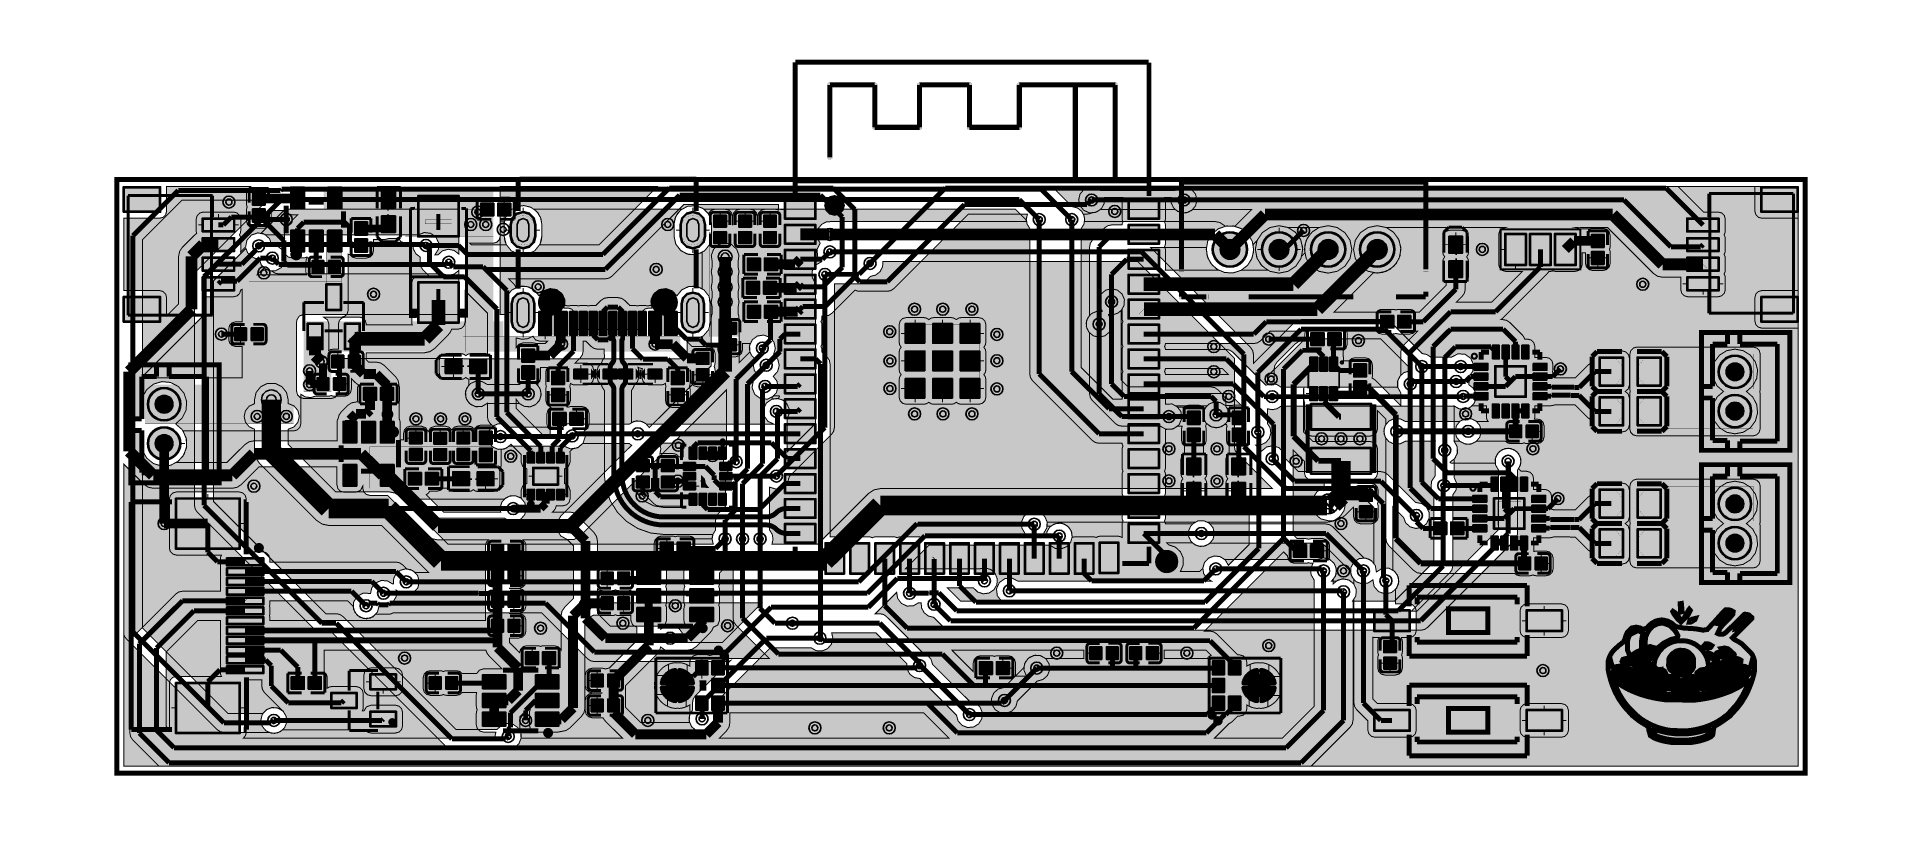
# Model space of a CAD drawing. Header units: millimetres. Extents: x 292.6 to 386.6, y -84.8 to -44.4.
import ezdxf

# ---------------------------------------------------------------- set-up
doc = ezdxf.new("R2010")
doc.units = ezdxf.units.MM
doc.header["$MEASUREMENT"] = 0
for name, color, linetype, true_color in [('Board-Outline-Layer', 7, 'Continuous', 0xff00ff), ('Bottom-Layer', 7, 'Continuous', 0x0000ff), ('Bottom-Paste-Mask-Layer', 7, 'Continuous', 0x800000), ('Bottom-Solder-Mask-Layer', 7, 'Continuous', 0xaa00ff), ('Document-Layer', 7, 'Continuous', 0xffffff), ('Hole-Layer', 7, 'Continuous', 0x222222), ('Multi-Layer', 7, 'Continuous', 0xc0c0c0), ('Top-Layer', 7, 'Continuous', 0xff0000), ('Top-Paste-Mask-Layer', 7, 'Continuous', 0x808080), ('Top-Silkscreen-Layer', 7, 'Continuous', 0xffcc00), ('Top-Solder-Mask-Layer', 7, 'Continuous', 0x800080)]:
    doc.layers.add(name, color=color, linetype=linetype, true_color=true_color)

msp = doc.modelspace()

# ---------------------------------------------------------------- hatches: boundary and pattern name
at = {"layer": 'Bottom-Layer'}
for points in [[(297.031, -81.582), (297.031, -74.871), (297.079, -74.985), (297.155, -75.082), (301.791, -79.718), (301.948, -79.823), (302.134, -79.86), (304.419, -79.86), (304.713, -79.91), (304.999, -79.826), (305.219, -79.625), (305.329, -79.348), (305.307, -79.05), (305.156, -78.793), (304.908, -78.628), (304.612, -78.588), (304.329, -78.682), (304.115, -78.89), (302.335, -78.89), (297.983, -74.538), (297.983, -65.489), (298.198, -65.879), (298.545, -66.159), (298.972, -66.288), (299.415, -66.245), (299.81, -66.038), (300.098, -65.698), (300.235, -65.274), (300.203, -64.829), (300.004, -64.43), (299.67, -64.135), (300.004, -63.84), (300.203, -63.441), (300.235, -62.997), (300.098, -62.572), (299.81, -62.232), (299.415, -62.025), (298.972, -61.983), (298.545, -62.111), (298.198, -62.391), (297.983, -62.782), (297.983, -54.748), (300.003, -52.728), (304.345, -52.728), (300.775, -56.299), (300.669, -56.456), (300.632, -56.642), (300.632, -68.295), (300.669, -68.481), (300.775, -68.638), (306.775, -74.638), (306.932, -74.743), (307.118, -74.78), (307.648, -74.78), (313.399, -80.531), (313.556, -80.636), (313.742, -80.673), (316.357, -80.673), (316.651, -80.723), (316.937, -80.639), (317.157, -80.438), (317.267, -80.161), (317.245, -79.863), (317.094, -79.606), (316.846, -79.441), (316.55, -79.401), (316.267, -79.495), (316.054, -79.703), (313.943, -79.703), (308.192, -73.952), (308.034, -73.847), (307.849, -73.81), (307.319, -73.81), (301.603, -68.094), (301.603, -56.843), (303.252, -55.194), (303.338, -55.413), (303.495, -55.587), (303.703, -55.696), (303.936, -55.726), (304.032, -56.035), (304.263, -56.261), (304.574, -56.351), (304.731, -56.456), (304.916, -56.492), (313.284, -56.492), (313.571, -56.563), (313.861, -56.501), (314.094, -56.32), (314.094, -58.558), (306.198, -58.558), (305.973, -58.637), (305.848, -58.84), (305.839, -58.884), (305.837, -58.928), (305.837, -61.35), (305.831, -61.433), (305.837, -61.515), (305.837, -62.054), (305.831, -62.137), (305.837, -62.219), (305.837, -62.484), (305.885, -62.663), (306.016, -62.794), (306.195, -62.842), (307.601, -62.842), (307.78, -62.794), (307.911, -62.663), (307.959, -62.484), (307.959, -60.81), (314.28, -60.81), (314.303, -60.812), (314.326, -60.813), (325.375, -60.813), (325.554, -60.765), (325.685, -60.634), (325.733, -60.455), (325.733, -59.78), (326.156, -59.815), (326.549, -59.653), (326.825, -59.33), (326.925, -58.917), (326.925, -58.017), (326.836, -57.625), (326.587, -57.31), (326.226, -57.133), (325.824, -57.13), (325.46, -57.3), (325.205, -57.611), (324.96, -57.349), (324.619, -57.24), (324.269, -57.312), (323.998, -57.546), (323.876, -57.883), (323.935, -58.236), (323.754, -58.236), (323.575, -58.284), (323.444, -58.415), (323.396, -58.594), (323.396, -59.326), (320.018, -59.326), (320.018, -58.594), (319.97, -58.415), (319.839, -58.284), (319.66, -58.236), (319.448, -58.236), (319.507, -57.883), (319.385, -57.546), (319.115, -57.312), (318.764, -57.24), (318.423, -57.349), (318.179, -57.61), (317.923, -57.3), (317.559, -57.13), (317.158, -57.133), (316.797, -57.31), (316.547, -57.625), (316.459, -58.017), (316.459, -58.572), (316.409, -58.561), (316.358, -58.558), (316.208, -58.558), (316.208, -53.213), (316.208, -53.202), (316.207, -53.19), (316.806, -53.19), (316.593, -53.402), (316.456, -53.67), (316.409, -53.967), (316.409, -54.567), (316.503, -54.983), (316.769, -55.316), (317.153, -55.501), (317.58, -55.501), (317.964, -55.316), (318.23, -54.983), (318.325, -54.567), (318.325, -53.967), (318.278, -53.67), (318.141, -53.402), (317.928, -53.19), (325.456, -53.19), (325.243, -53.402), (325.106, -53.67), (325.058, -53.967), (325.058, -54.567), (325.153, -54.983), (325.419, -55.316), (325.803, -55.501), (326.23, -55.501), (326.614, -55.316), (326.88, -54.983), (326.975, -54.567), (326.975, -53.967), (326.928, -53.67), (326.791, -53.402), (326.577, -53.19), (342.441, -53.19), (343, -53.749), (343.002, -53.787), (343.007, -53.825), (333.076, -53.825), (332.81, -53.846), (332.574, -53.97), (332.406, -54.177), (332.333, -54.434), (332.367, -54.698), (332.503, -54.928), (332.345, -55.239), (332.367, -55.587), (332.564, -55.876), (332.273, -56.045), (332.102, -56.335), (332.096, -56.671), (332.256, -56.967), (332.256, -64.124), (330.813, -65.567), (330.813, -63.88), (330.92, -63.626), (330.915, -63.35), (330.798, -63.1), (330.589, -62.919), (330.325, -62.839), (330.051, -62.874), (330.051, -62.784), (330.266, -62.559), (330.356, -62.261), (330.299, -61.955), (330.109, -61.709), (330.332, -61.474), (330.417, -61.161), (330.344, -60.846), (330.13, -60.603), (330.219, -60.289), (330.148, -59.972), (329.935, -59.726), (329.63, -59.612), (329.307, -59.656), (329.045, -59.849), (328.906, -60.143), (328.923, -60.468), (328.369, -61.022), (328.369, -58.772), (328.356, -58.639), (328.319, -58.511), (328.319, -58.186), (328.369, -57.925), (328.319, -57.664), (328.319, -57.426), (328.369, -57.165), (328.319, -56.904), (328.319, -56.647), (328.369, -56.386), (328.319, -56.124), (328.319, -55.887), (328.365, -55.549), (328.247, -55.228), (327.992, -55), (327.661, -54.918), (327.329, -55), (327.075, -55.228), (326.957, -55.549), (327.003, -55.887), (327.003, -56.124), (326.953, -56.386), (327.003, -56.647), (327.003, -56.904), (326.953, -57.165), (327.003, -57.426), (327.003, -57.664), (326.953, -57.925), (327.003, -58.186), (327.003, -58.511), (326.965, -58.639), (326.953, -58.772), (326.953, -61.175), (323.799, -64.328), (323.601, -64.103), (323.323, -63.989), (323.024, -64.008), (322.764, -64.158), (320.166, -64.158), (319.894, -64.088), (319.617, -64.138), (319.386, -64.298), (316.67, -64.298), (316.405, -64.147), (316.1, -64.13), (315.821, -64.252), (315.625, -64.486), (315.555, -64.783), (315.625, -65.08), (315.821, -65.314), (316.1, -65.435), (316.405, -65.419), (316.67, -65.268), (319.454, -65.268), (319.784, -65.409), (320.139, -65.357), (320.415, -65.128), (322.764, -65.128), (322.829, -65.182), (322.901, -65.227), (319.286, -68.841), (319.103, -69.159), (319.103, -69.525), (319.286, -69.843), (319.603, -70.026), (319.97, -70.026), (320.287, -69.843), (327.735, -62.396), (327.735, -65.611), (327.586, -65.869), (327.565, -66.166), (327.676, -66.442), (327.896, -66.642), (327.826, -66.713), (327.72, -66.87), (327.684, -67.056), (327.684, -68.333), (327.318, -68.699), (327.212, -68.856), (327.176, -69.042), (327.176, -69.545), (327.041, -69.762), (326.998, -70.013), (327.053, -70.262), (313.538, -70.262), (312.214, -68.938), (316.414, -68.938), (316.679, -69.089), (316.983, -69.106), (317.263, -68.984), (317.459, -68.75), (317.529, -68.453), (317.459, -68.156), (317.263, -67.922), (316.983, -67.8), (316.679, -67.817), (316.414, -67.968), (311.244, -67.968), (311.122, -67.846), (310.844, -67.66), (310.516, -67.595), (307.823, -67.595), (305.405, -65.177), (305.405, -64.41), (305.694, -64.294), (305.898, -64.057), (305.972, -63.754), (305.898, -63.451), (305.694, -63.215), (305.405, -63.098), (305.405, -62.908), (305.32, -62.535), (305.082, -62.237), (304.738, -62.071), (304.356, -62.071), (304.012, -62.237), (303.773, -62.535), (303.688, -62.908), (303.688, -63.109), (303.417, -63.235), (303.229, -63.467), (303.161, -63.759), (303.229, -64.05), (303.417, -64.282), (303.688, -64.408), (303.688, -65.532), (303.754, -65.861), (303.94, -66.139), (306.861, -69.06), (307.139, -69.246), (307.468, -69.311), (310.16, -69.311), (312.551, -71.702), (311.873, -71.702), (311.641, -71.562), (311.372, -71.526), (311.111, -71.601), (310.902, -71.773), (310.78, -72.015), (310.765, -72.286), (310.714, -72.286), (310.446, -72.134), (310.14, -72.119), (309.859, -72.244), (309.665, -72.483), (309.599, -72.783), (309.241, -72.756), (308.922, -72.92), (308.734, -73.226), (308.734, -73.585), (308.92, -73.891), (309.239, -74.056), (309.597, -74.03), (309.889, -73.822), (309.954, -73.836), (310.02, -73.84), (310.504, -73.84), (310.639, -73.821), (310.764, -73.764), (318.316, -73.764), (320.663, -76.111), (320.82, -76.216), (321.006, -76.253), (327.712, -76.253), (327.832, -76.238), (327.945, -76.193), (326.142, -77.997), (326.037, -78.154), (326, -78.34), (326, -78.718), (325.849, -78.983), (325.832, -79.288), (325.954, -79.567), (326.188, -79.763), (326.485, -79.833), (326.782, -79.763), (327.016, -79.567), (327.137, -79.288), (327.121, -78.983), (326.97, -78.718), (326.97, -78.541), (329.969, -75.542), (332.035, -75.542), (332.296, -75.692), (332.597, -75.711), (332.875, -75.595), (333.073, -75.367), (333.15, -75.076), (333.089, -74.78), (335.334, -74.78), (336.911, -76.357), (336.931, -76.643), (337.07, -76.894), (337.302, -77.062), (337.583, -77.117), (339.444, -78.978), (339.525, -79.272), (339.728, -79.499), (340.012, -79.611), (340.316, -79.583), (340.576, -79.423), (340.736, -79.164), (340.763, -78.86), (340.651, -78.576), (340.424, -78.372), (340.13, -78.291), (338.227, -76.388), (338.148, -76.135), (337.976, -75.933), (337.74, -75.814), (335.878, -73.952), (335.72, -73.847), (335.535, -73.81), (335.309, -73.81), (336.397, -72.722), (336.449, -73.032), (336.638, -73.284), (336.922, -73.42), (337.236, -73.41), (337.511, -73.256), (337.644, -73.256), (337.669, -73.526), (337.801, -73.763), (338.016, -73.928), (338.279, -73.993), (338.798, -74.511), (338.955, -74.616), (339.141, -74.653), (363.094, -74.653), (363.279, -74.616), (363.437, -74.511), (367.882, -70.066), (367.987, -69.909), (368.024, -69.723), (368.024, -66.492), (368.175, -66.227), (368.191, -65.923), (368.07, -65.643), (367.836, -65.447), (367.539, -65.377), (367.242, -65.447), (367.008, -65.643), (366.886, -65.923), (366.903, -66.227), (367.054, -66.492), (367.054, -69.522), (362.893, -73.683), (362.614, -73.683), (364.58, -71.717), (364.685, -71.56), (364.722, -71.374), (364.722, -67.762), (364.896, -67.493), (364.924, -67.174), (364.798, -66.879), (364.798, -65.933), (364.956, -65.643), (364.954, -65.313), (364.793, -65.024), (365.081, -65.024), (365.346, -65.16), (365.645, -65.165), (365.915, -65.039), (366.103, -64.807), (366.17, -64.516), (366.103, -64.225), (365.915, -63.994), (365.645, -63.868), (365.346, -63.873), (365.081, -64.008), (362.301, -64.008), (362.035, -63.873), (361.737, -63.868), (361.466, -63.994), (361.279, -64.225), (361.212, -64.516), (361.279, -64.807), (361.466, -65.039), (361.737, -65.165), (362.035, -65.16), (362.301, -65.024), (363.832, -65.024), (363.671, -65.313), (363.67, -65.643), (363.828, -65.933), (363.828, -66.783), (363.643, -67.059), (363.615, -67.39), (363.752, -67.693), (363.752, -71.173), (361.75, -73.175), (359.614, -73.175), (359.789, -72.896), (359.807, -72.567), (359.666, -72.27), (359.399, -72.078), (359.072, -72.037), (358.766, -72.159), (358.538, -72.159), (358.743, -71.905), (358.802, -71.584), (358.701, -71.273), (358.464, -71.049), (358.148, -70.965), (357.831, -71.042), (353.106, -71.042), (352.851, -70.894), (352.557, -70.871), (352.283, -70.977), (352.081, -71.192), (351.993, -71.473), (352.035, -71.765), (352.199, -72.01), (352.452, -72.159), (342.591, -72.159), (342.276, -71.995), (341.922, -72.017), (341.63, -72.219), (341.483, -72.542), (341.524, -72.894), (341.741, -73.175), (339.66, -73.175), (338.979, -72.494), (340.311, -72.494), (340.524, -72.703), (340.807, -72.796), (341.103, -72.757), (341.351, -72.591), (341.502, -72.334), (341.524, -72.036), (341.414, -71.759), (341.194, -71.558), (340.908, -71.474), (340.614, -71.524), (336.833, -71.524), (338.038, -70.319), (344.21, -70.319), (344.47, -70.479), (344.773, -70.506), (345.057, -70.395), (345.261, -70.168), (345.341, -69.874), (345.282, -69.575), (345.095, -69.334), (344.82, -69.202), (344.515, -69.208), (344.244, -69.349), (344.064, -69.349), (344.072, -69.25), (344.064, -69.151), (351.582, -69.151), (351.378, -69.338), (351.268, -69.592), (351.271, -69.868), (351.386, -70.119), (351.594, -70.302), (351.858, -70.384), (352.133, -70.35), (352.37, -70.208), (358.067, -70.208), (359.51, -71.652), (359.592, -71.949), (359.801, -72.177), (360.089, -72.286), (360.396, -72.252), (360.655, -72.084), (360.718, -72.424), (360.944, -72.685), (361.271, -72.798), (361.61, -72.73), (361.869, -72.501), (361.978, -72.173), (361.906, -71.834), (361.674, -71.578), (361.674, -68.354), (362.215, -68.895), (362.325, -69.179), (362.551, -69.383), (362.844, -69.465), (363.143, -69.408), (363.384, -69.223), (363.518, -68.949), (363.515, -68.645), (363.377, -68.374), (363.132, -68.193), (362.832, -68.141), (361.405, -66.713), (361.247, -66.608), (361.062, -66.571), (356.869, -66.571), (356.187, -65.89), (356.097, -65.578), (355.87, -65.347), (355.56, -65.251), (355.242, -65.313), (354.991, -65.519), (354.686, -65.214), (354.958, -65.203), (355.203, -65.082), (355.379, -64.874), (355.456, -64.612), (355.421, -64.341), (355.28, -64.108), (355.28, -63.365), (355.523, -63.412), (355.767, -63.366), (355.977, -63.234), (364.813, -63.234), (365.058, -63.372), (365.338, -63.396), (365.603, -63.301), (365.805, -63.105), (365.908, -62.843), (365.892, -62.562), (365.761, -62.313), (365.539, -62.14), (365.559, -61.942), (365.519, -61.748), (365.738, -61.468), (365.781, -61.115), (365.636, -60.791), (365.344, -60.588), (364.989, -60.565), (364.674, -60.729), (363.597, -60.729), (363.398, -60.601), (363.168, -60.551), (361.583, -58.966), (361.425, -58.861), (361.24, -58.824), (356.998, -58.824), (356.812, -58.861), (356.655, -58.966), (354.569, -61.052), (354.569, -60.586), (354.532, -60.401), (354.427, -60.243), (349.325, -55.141), (352.171, -55.141), (352.211, -55.569), (352.398, -55.956), (352.709, -56.253), (353.104, -56.423), (353.533, -56.443), (353.942, -56.311), (354.28, -56.045), (354.503, -55.678), (354.583, -55.255), (354.51, -54.832), (354.293, -54.46), (353.96, -54.188), (353.553, -54.05), (353.124, -54.063), (353.078, -54.018), (352.864, -53.875), (352.613, -53.825), (345.969, -53.825), (345.953, -53.548), (345.824, -53.302), (345.606, -53.131), (345.337, -53.063), (344.321, -52.047), (382.315, -52.047), (382.315, -81.582)], [(351.692, -52.726), (351.622, -52.429), (351.426, -52.195), (351.146, -52.073), (350.842, -52.09), (350.577, -52.241), (346.782, -52.241), (346.517, -52.09), (346.212, -52.073), (345.932, -52.195), (345.737, -52.429), (345.667, -52.726), (345.737, -53.023), (345.932, -53.257), (346.212, -53.379), (346.517, -53.362), (346.782, -53.211), (350.577, -53.211), (350.842, -53.362), (351.146, -53.379), (351.426, -53.257), (351.622, -53.023)], [(314.095, -53.19), (314.095, -53.202), (314.094, -53.213), (314.094, -53.72), (314.043, -53.975), (314.094, -54.23), (314.094, -55.479), (313.853, -55.295), (313.555, -55.237), (313.262, -55.318), (313.036, -55.522), (312.878, -55.522), (313.053, -55.243), (313.071, -54.914), (312.93, -54.617), (312.663, -54.425), (312.336, -54.384), (312.03, -54.506), (304.26, -54.506), (304.151, -54.449), (304.032, -54.414), (305.256, -53.19)], [(314.453, -60.452), (314.453, -53.213), (315.85, -53.213), (315.85, -60.452)], [(316.767, -53.967), (316.847, -53.667), (317.067, -53.447), (317.367, -53.367), (317.667, -53.447), (317.886, -53.667), (317.967, -53.967), (317.967, -54.567), (317.886, -54.867), (317.667, -55.087), (317.367, -55.167), (317.067, -55.087), (316.847, -54.867), (316.767, -54.567)], [(325.417, -53.967), (325.497, -53.667), (325.717, -53.447), (326.017, -53.367), (326.317, -53.447), (326.536, -53.667), (326.617, -53.967), (326.617, -54.567), (326.536, -54.867), (326.317, -55.087), (326.017, -55.167), (325.717, -55.087), (325.497, -54.867), (325.417, -54.567)], [(352.525, -55.245, 1), (354.225, -55.245, 1)], [(354.667, -55.245), (354.759, -55.707), (355.02, -56.099), (355.412, -56.361), (355.875, -56.453), (356.337, -56.361), (356.729, -56.099), (356.991, -55.707), (357.083, -55.245), (356.991, -54.783), (356.729, -54.391), (356.337, -54.129), (355.875, -54.037), (355.412, -54.129), (355.02, -54.391), (354.759, -54.783)], [(355.025, -55.245, 1), (356.725, -55.245, 1)], [(357.166, -55.245), (357.258, -55.707), (357.52, -56.099), (357.912, -56.361), (358.375, -56.453), (358.837, -56.361), (359.229, -56.099), (359.491, -55.707), (359.583, -55.245), (359.491, -54.783), (359.229, -54.391), (358.837, -54.129), (358.375, -54.037), (357.912, -54.129), (357.52, -54.391), (357.258, -54.783)], [(357.525, -55.245, 1), (359.225, -55.245, 1)], [(359.667, -55.245), (359.759, -55.707), (360.02, -56.099), (360.412, -56.361), (360.875, -56.453), (361.337, -56.361), (361.729, -56.099), (361.991, -55.707), (362.083, -55.245), (361.991, -54.783), (361.729, -54.391), (361.337, -54.129), (360.875, -54.037), (360.412, -54.129), (360.02, -54.391), (359.759, -54.783)], [(360.025, -55.245, 1), (361.725, -55.245, 1)], [(333.084, -64.668), (333.189, -64.511), (333.226, -64.325), (333.226, -57), (334.482, -57), (334.667, -56.963), (334.825, -56.858), (335.064, -56.619), (335.333, -56.551), (335.551, -56.38), (335.68, -56.134), (335.697, -55.857), (348.669, -55.857), (353.599, -60.787), (353.599, -65.298), (353.636, -65.484), (353.741, -65.641), (355.535, -67.435), (335.568, -67.435), (335.239, -67.5), (334.961, -67.686), (332.385, -70.262), (330.047, -70.262), (330.102, -70.013), (330.059, -69.762), (329.924, -69.545), (329.924, -67.361), (330.251, -67.459), (330.584, -67.38), (330.833, -67.146), (330.933, -66.819)], [(346.861, -58.409), (346.581, -58.405), (346.324, -58.516), (346.137, -58.723), (346.051, -58.989), (346.082, -59.267), (346.226, -59.507), (346.226, -62.611), (346.262, -62.797), (346.368, -62.954), (347.523, -64.109), (347.68, -64.214), (347.866, -64.251), (349.815, -64.251), (350.133, -64.416), (350.49, -64.391), (350.782, -64.184), (350.924, -63.855), (350.874, -63.5), (350.648, -63.223), (352.186, -63.223), (352.186, -63.226), (352.036, -63.491), (352.019, -63.795), (352.141, -64.075), (352.375, -64.27), (352.672, -64.34), (352.968, -64.27), (353.202, -64.074), (353.324, -63.794), (353.308, -63.49), (353.157, -63.225), (353.157, -62.992), (353.12, -62.806), (353.015, -62.649), (352.761, -62.395), (352.603, -62.29), (352.418, -62.253), (348.182, -62.253), (347.831, -61.902), (347.831, -58.364), (347.982, -58.099), (347.998, -57.795), (347.877, -57.515), (347.643, -57.319), (347.346, -57.249), (347.049, -57.319), (346.815, -57.515), (346.693, -57.795), (346.709, -58.099), (346.861, -58.364)], [(316.817, -58.017), (316.89, -57.742), (317.092, -57.541), (317.367, -57.467), (317.642, -57.541), (317.843, -57.742), (317.917, -58.017), (317.917, -58.917), (317.843, -59.192), (317.642, -59.394), (317.367, -59.467), (317.092, -59.394), (316.89, -59.192), (316.817, -58.917)], [(325.467, -58.017), (325.54, -57.742), (325.742, -57.541), (326.017, -57.467), (326.292, -57.541), (326.493, -57.742), (326.567, -58.017), (326.567, -58.917), (326.493, -59.192), (326.292, -59.394), (326.017, -59.467), (325.742, -59.394), (325.54, -59.192), (325.467, -58.917)], [(306.195, -58.928), (307.601, -58.928), (307.601, -62.484), (306.195, -62.484)], [(306.198, -60.452), (306.198, -58.916), (316.358, -58.916), (316.358, -60.452)], [(318.275, -58.917), (318.275, -58.42), (318.438, -58.555), (318.633, -58.635), (318.633, -59.326), (318.178, -59.326), (318.25, -59.127)], [(318.991, -60.452), (318.991, -58.594), (319.66, -58.594), (319.66, -60.452)], [(323.754, -60.452), (323.754, -58.594), (324.423, -58.594), (324.423, -60.452)], [(325.108, -58.42), (325.108, -58.917), (325.133, -59.127), (325.206, -59.326), (324.781, -59.326), (324.781, -58.627), (324.959, -58.546)], [(314.326, -60.455), (314.326, -59.684), (319.66, -59.684), (319.66, -60.455)], [(319.025, -60.455), (319.025, -59.684), (325.375, -59.684), (325.375, -60.455)], [(355.28, -62.133), (355.28, -61.713), (357.199, -59.794), (361.039, -59.794), (362.482, -61.237), (362.494, -61.341), (362.522, -61.441), (362.244, -61.521), (362.026, -61.711), (361.91, -61.975), (361.917, -62.264), (355.977, -62.264), (355.767, -62.132), (355.523, -62.086)], [(379.096, -64.642), (379.518, -64.563), (379.882, -64.334), (380.138, -63.989), (380.25, -63.574), (380.204, -63.147), (380.004, -62.766), (379.68, -62.484), (380.004, -62.202), (380.204, -61.821), (380.25, -61.394), (380.138, -60.979), (379.882, -60.634), (379.518, -60.406), (379.096, -60.326), (378.673, -60.406), (378.309, -60.634), (378.053, -60.979), (377.941, -61.394), (377.988, -61.821), (378.187, -62.202), (378.512, -62.484), (378.187, -62.766), (377.988, -63.147), (377.941, -63.574), (378.053, -63.989), (378.309, -64.334), (378.673, -64.563)], [(378.296, -61.484, 1), (379.896, -61.484, 1)], [(318.291, -62.611), (318.221, -62.314), (318.025, -62.08), (317.745, -61.958), (317.441, -61.975), (317.176, -62.126), (315.54, -62.126), (315.275, -61.975), (314.97, -61.958), (314.69, -62.08), (314.495, -62.314), (314.424, -62.611), (314.495, -62.908), (314.69, -63.142), (314.97, -63.264), (315.275, -63.247), (315.54, -63.096), (317.176, -63.096), (317.441, -63.247), (317.745, -63.264), (318.025, -63.142), (318.221, -62.908)], [(298.286, -63.135, 1), (299.886, -63.135, 1)], [(378.296, -63.484, 1), (379.896, -63.484, 1)], [(298.286, -65.135, 1), (299.886, -65.135, 1)], [(379.096, -71.373), (379.518, -71.294), (379.882, -71.065), (380.138, -70.72), (380.25, -70.305), (380.204, -69.878), (380.004, -69.497), (379.68, -69.215), (380.004, -68.933), (380.204, -68.552), (380.25, -68.125), (380.138, -67.71), (379.882, -67.365), (379.518, -67.137), (379.096, -67.057), (378.673, -67.137), (378.309, -67.365), (378.053, -67.71), (377.941, -68.125), (377.988, -68.552), (378.187, -68.933), (378.512, -69.215), (378.187, -69.497), (377.988, -69.878), (377.941, -70.305), (378.053, -70.72), (378.309, -71.065), (378.673, -71.294)], [(378.296, -68.215, 1), (379.896, -68.215, 1)], [(358.611, -69.38), (358.453, -69.275), (358.268, -69.238), (352.37, -69.238), (352.314, -69.191), (352.253, -69.151), (358.318, -69.151), (358.646, -69.086), (358.925, -68.9), (359.002, -68.823), (359.183, -68.556), (359.253, -68.241), (359.201, -67.922), (360.226, -67.922), (360.704, -68.4), (360.704, -71.231), (360.48, -71.04), (360.196, -70.965)], [(378.296, -70.215, 1), (379.896, -70.215, 1)], [(321.204, -73.256), (329.537, -73.256), (327.511, -75.283), (325.49, -75.283), (325.529, -75.03), (325.47, -74.782), (325.321, -74.574), (325.104, -74.438), (324.852, -74.394), (324.602, -74.449), (321.817, -74.449), (321.157, -73.789), (321.157, -73.62), (321.206, -73.441)], [(341.861, -77.569), (341.567, -77.65), (341.34, -77.854), (341.228, -78.138), (341.255, -78.442), (341.416, -78.701), (341.675, -78.861), (341.979, -78.889), (342.263, -78.777), (342.467, -78.55), (342.547, -78.256), (343.559, -77.244), (343.853, -77.163), (344.08, -76.96), (344.192, -76.676), (344.165, -76.372), (344.005, -76.112), (343.745, -75.952), (343.441, -75.925), (343.157, -76.037), (342.954, -76.264), (342.873, -76.558)], [(324.666, -77.47), (324.74, -77.749), (324.945, -77.954), (325.224, -78.028), (325.503, -77.954), (325.707, -77.749), (325.782, -77.47), (325.707, -77.191), (325.503, -76.987), (325.224, -76.912), (324.945, -76.987), (324.74, -77.191)], [(354.305, -77.47), (354.379, -77.749), (354.584, -77.954), (354.863, -78.028), (355.142, -77.954), (355.346, -77.749), (355.421, -77.47), (355.346, -77.191), (355.142, -76.987), (354.863, -76.912), (354.584, -76.987), (354.379, -77.191)]]:
    msp.add_hatch(color=256, dxfattribs=at).paths.add_polyline_path(points)
at = {"layer": 'Bottom-Paste-Mask-Layer'}
for points in [[(316.767, -53.967), (316.847, -53.667), (317.067, -53.447), (317.367, -53.367), (317.667, -53.447), (317.886, -53.667), (317.967, -53.967), (317.967, -54.567), (317.886, -54.867), (317.667, -55.087), (317.367, -55.167), (317.067, -55.087), (316.847, -54.867), (316.767, -54.567)], [(325.417, -53.967), (325.497, -53.667), (325.717, -53.447), (326.017, -53.367), (326.317, -53.447), (326.536, -53.667), (326.617, -53.967), (326.617, -54.567), (326.536, -54.867), (326.317, -55.087), (326.017, -55.167), (325.717, -55.087), (325.497, -54.867), (325.417, -54.567)], [(352.525, -55.245, 1), (354.225, -55.245, 1)], [(355.025, -55.245, 1), (356.725, -55.245, 1)], [(357.525, -55.245, 1), (359.225, -55.245, 1)], [(360.025, -55.245, 1), (361.725, -55.245, 1)], [(316.817, -58.017), (316.89, -57.742), (317.092, -57.541), (317.367, -57.467), (317.642, -57.541), (317.843, -57.742), (317.917, -58.017), (317.917, -58.917), (317.843, -59.192), (317.642, -59.394), (317.367, -59.467), (317.092, -59.394), (316.89, -59.192), (316.817, -58.917)], [(325.467, -58.017), (325.54, -57.742), (325.742, -57.541), (326.017, -57.467), (326.292, -57.541), (326.493, -57.742), (326.567, -58.017), (326.567, -58.917), (326.493, -59.192), (326.292, -59.394), (326.017, -59.467), (325.742, -59.394), (325.54, -59.192), (325.467, -58.917)], [(378.296, -61.484, 1), (379.896, -61.484, 1)], [(298.286, -63.135, 1), (299.886, -63.135, 1)], [(378.296, -63.484, 1), (379.896, -63.484, 1)], [(298.286, -65.135, 1), (299.886, -65.135, 1)], [(378.296, -68.215, 1), (379.896, -68.215, 1)], [(378.296, -70.215, 1), (379.896, -70.215, 1)]]:
    msp.add_hatch(color=256, dxfattribs=at).paths.add_polyline_path(points)
at = {"layer": 'Bottom-Solder-Mask-Layer'}
for points in [[(316.717, -53.967), (316.804, -53.642), (317.042, -53.404), (317.367, -53.317), (317.692, -53.404), (317.93, -53.642), (318.017, -53.967), (318.017, -54.567), (317.93, -54.892), (317.692, -55.13), (317.367, -55.217), (317.042, -55.13), (316.804, -54.892), (316.717, -54.567)], [(325.367, -53.967), (325.454, -53.642), (325.692, -53.404), (326.017, -53.317), (326.342, -53.404), (326.58, -53.642), (326.667, -53.967), (326.667, -54.567), (326.58, -54.892), (326.342, -55.13), (326.017, -55.217), (325.692, -55.13), (325.454, -54.892), (325.367, -54.567)], [(352.474, -55.245, 1), (354.275, -55.245, 1)], [(354.974, -55.245, 1), (356.776, -55.245, 1)], [(357.474, -55.245, 1), (359.275, -55.245, 1)], [(359.974, -55.245, 1), (361.776, -55.245, 1)], [(316.767, -58.017), (316.847, -57.717), (317.067, -57.498), (317.367, -57.417), (317.667, -57.498), (317.886, -57.717), (317.967, -58.017), (317.967, -58.917), (317.886, -59.217), (317.667, -59.437), (317.367, -59.517), (317.067, -59.437), (316.847, -59.217), (316.767, -58.917)], [(325.417, -58.017), (325.497, -57.717), (325.717, -57.498), (326.017, -57.417), (326.317, -57.498), (326.536, -57.717), (326.617, -58.017), (326.617, -58.917), (326.536, -59.217), (326.317, -59.437), (326.017, -59.517), (325.717, -59.437), (325.497, -59.217), (325.417, -58.917)], [(378.245, -61.484, 1), (379.947, -61.484, 1)], [(298.235, -63.135, 1), (299.936, -63.135, 1)], [(378.245, -63.484, 1), (379.947, -63.484, 1)], [(298.235, -65.135, 1), (299.936, -65.135, 1)], [(378.245, -68.215, 1), (379.947, -68.215, 1)], [(378.245, -70.215, 1), (379.947, -70.215, 1)]]:
    msp.add_hatch(color=256, dxfattribs=at).paths.add_polyline_path(points)
at = {"layer": 'Document-Layer'}
for points in [[(332.995, -46.736), (332.978, -46.737), (332.962, -46.74), (332.946, -46.746), (332.931, -46.753), (332.917, -46.762), (332.905, -46.773), (332.894, -46.786), (332.885, -46.8), (332.877, -46.815), (332.872, -46.83), (332.869, -46.847), (332.868, -46.863), (332.868, -50.546), (332.869, -50.563), (332.872, -50.579), (332.877, -50.595), (332.885, -50.61), (332.894, -50.623), (332.905, -50.636), (332.917, -50.647), (332.931, -50.656), (332.946, -50.663), (332.962, -50.669), (332.978, -50.672), (332.995, -50.673), (333.011, -50.672), (333.028, -50.669), (333.043, -50.663), (333.058, -50.656), (333.072, -50.647), (333.084, -50.636), (333.095, -50.623), (333.105, -50.61), (333.112, -50.595), (333.117, -50.579), (333.121, -50.563), (333.122, -50.546), (333.122, -46.99), (335.154, -46.99), (335.154, -49.022), (335.155, -49.039), (335.158, -49.055), (335.163, -49.071), (335.171, -49.086), (335.18, -49.099), (335.191, -49.112), (335.203, -49.123), (335.217, -49.132), (335.232, -49.139), (335.248, -49.145), (335.264, -49.148), (335.281, -49.149), (337.567, -49.149), (337.583, -49.148), (337.6, -49.145), (337.615, -49.139), (337.63, -49.132), (337.644, -49.123), (337.656, -49.112), (337.667, -49.099), (337.677, -49.086), (337.684, -49.071), (337.689, -49.055), (337.693, -49.039), (337.694, -49.022), (337.694, -46.99), (339.98, -46.99), (339.98, -49.022), (339.981, -49.039), (339.984, -49.055), (339.989, -49.071), (339.997, -49.086), (340.006, -49.099), (340.017, -49.112), (340.029, -49.123), (340.043, -49.132), (340.058, -49.139), (340.074, -49.145), (340.09, -49.148), (340.107, -49.149), (342.647, -49.149), (342.663, -49.148), (342.68, -49.145), (342.695, -49.139), (342.71, -49.132), (342.724, -49.123), (342.736, -49.112), (342.747, -49.099), (342.757, -49.086), (342.764, -49.071), (342.769, -49.055), (342.773, -49.039), (342.774, -49.022), (342.774, -46.99), (345.296, -46.99), (345.372, -46.99), (345.372, -51.748), (345.373, -51.764), (345.376, -51.781), (345.382, -51.796), (345.389, -51.811), (345.398, -51.825), (345.409, -51.838), (345.422, -51.849), (345.435, -51.858), (345.45, -51.865), (345.466, -51.87), (345.482, -51.874), (345.499, -51.875), (345.515, -51.874), (345.532, -51.87), (345.547, -51.865), (345.562, -51.858), (345.576, -51.849), (345.589, -51.838), (345.6, -51.825), (345.609, -51.811), (345.616, -51.796), (345.622, -51.781), (345.625, -51.764), (345.626, -51.748), (345.626, -46.99), (347.404, -46.99), (347.404, -51.748), (347.405, -51.764), (347.408, -51.781), (347.414, -51.796), (347.421, -51.811), (347.43, -51.825), (347.441, -51.838), (347.454, -51.849), (347.467, -51.858), (347.482, -51.865), (347.498, -51.87), (347.514, -51.874), (347.531, -51.875), (347.547, -51.874), (347.564, -51.87), (347.579, -51.865), (347.594, -51.858), (347.608, -51.849), (347.621, -51.838), (347.632, -51.825), (347.641, -51.811), (347.648, -51.796), (347.654, -51.781), (347.657, -51.764), (347.658, -51.748), (347.658, -46.863), (347.657, -46.847), (347.654, -46.83), (347.648, -46.815), (347.641, -46.8), (347.632, -46.786), (347.621, -46.773), (347.608, -46.762), (347.594, -46.753), (347.579, -46.746), (347.564, -46.74), (347.547, -46.737), (347.531, -46.736), (345.499, -46.736), (345.296, -46.736), (342.647, -46.736), (342.63, -46.737), (342.614, -46.74), (342.598, -46.746), (342.583, -46.753), (342.569, -46.762), (342.557, -46.773), (342.546, -46.786), (342.537, -46.8), (342.529, -46.815), (342.524, -46.83), (342.521, -46.847), (342.52, -46.863), (342.52, -48.895), (340.234, -48.895), (340.234, -46.863), (340.233, -46.847), (340.229, -46.83), (340.224, -46.815), (340.217, -46.8), (340.207, -46.786), (340.196, -46.773), (340.184, -46.762), (340.17, -46.753), (340.155, -46.746), (340.14, -46.74), (340.123, -46.737), (340.107, -46.736), (337.567, -46.736), (337.55, -46.737), (337.534, -46.74), (337.518, -46.746), (337.503, -46.753), (337.489, -46.762), (337.477, -46.773), (337.466, -46.786), (337.457, -46.8), (337.449, -46.815), (337.444, -46.83), (337.441, -46.847), (337.44, -46.863), (337.44, -48.895), (335.408, -48.895), (335.408, -46.863), (335.407, -46.847), (335.403, -46.83), (335.398, -46.815), (335.391, -46.8), (335.381, -46.786), (335.37, -46.773), (335.358, -46.762), (335.344, -46.753), (335.329, -46.746), (335.314, -46.74), (335.297, -46.737), (335.281, -46.736)], [(332.995, -46.736), (332.978, -46.737), (332.962, -46.74), (332.946, -46.746), (332.931, -46.753), (332.917, -46.762), (332.905, -46.773), (332.894, -46.786), (332.885, -46.8), (332.877, -46.815), (332.872, -46.83), (332.869, -46.847), (332.868, -46.863), (332.868, -50.546), (332.869, -50.563), (332.872, -50.579), (332.877, -50.595), (332.885, -50.61), (332.894, -50.623), (332.905, -50.636), (332.917, -50.647), (332.931, -50.656), (332.946, -50.663), (332.962, -50.669), (332.978, -50.672), (332.995, -50.673), (333.011, -50.672), (333.028, -50.669), (333.043, -50.663), (333.058, -50.656), (333.072, -50.647), (333.084, -50.636), (333.095, -50.623), (333.105, -50.61), (333.112, -50.595), (333.117, -50.579), (333.121, -50.563), (333.122, -50.546), (333.122, -46.99), (335.154, -46.99), (335.154, -49.022), (335.155, -49.039), (335.158, -49.055), (335.163, -49.071), (335.171, -49.086), (335.18, -49.099), (335.191, -49.112), (335.203, -49.123), (335.217, -49.132), (335.232, -49.139), (335.248, -49.145), (335.264, -49.148), (335.281, -49.149), (337.567, -49.149), (337.583, -49.148), (337.6, -49.145), (337.615, -49.139), (337.63, -49.132), (337.644, -49.123), (337.656, -49.112), (337.667, -49.099), (337.677, -49.086), (337.684, -49.071), (337.689, -49.055), (337.693, -49.039), (337.694, -49.022), (337.694, -46.99), (339.98, -46.99), (339.98, -49.022), (339.981, -49.039), (339.984, -49.055), (339.989, -49.071), (339.997, -49.086), (340.006, -49.099), (340.017, -49.112), (340.029, -49.123), (340.043, -49.132), (340.058, -49.139), (340.074, -49.145), (340.09, -49.148), (340.107, -49.149), (342.647, -49.149), (342.663, -49.148), (342.68, -49.145), (342.695, -49.139), (342.71, -49.132), (342.724, -49.123), (342.736, -49.112), (342.747, -49.099), (342.757, -49.086), (342.764, -49.071), (342.769, -49.055), (342.773, -49.039), (342.774, -49.022), (342.774, -46.99), (345.296, -46.99), (345.372, -46.99), (345.372, -51.748), (345.373, -51.764), (345.376, -51.781), (345.382, -51.796), (345.389, -51.811), (345.398, -51.825), (345.409, -51.838), (345.422, -51.849), (345.435, -51.858), (345.45, -51.865), (345.466, -51.87), (345.482, -51.874), (345.499, -51.875), (345.515, -51.874), (345.532, -51.87), (345.547, -51.865), (345.562, -51.858), (345.576, -51.849), (345.589, -51.838), (345.6, -51.825), (345.609, -51.811), (345.616, -51.796), (345.622, -51.781), (345.625, -51.764), (345.626, -51.748), (345.626, -46.99), (347.404, -46.99), (347.404, -51.748), (347.405, -51.764), (347.408, -51.781), (347.414, -51.796), (347.421, -51.811), (347.43, -51.825), (347.441, -51.838), (347.454, -51.849), (347.467, -51.858), (347.482, -51.865), (347.498, -51.87), (347.514, -51.874), (347.531, -51.875), (347.547, -51.874), (347.564, -51.87), (347.579, -51.865), (347.594, -51.858), (347.608, -51.849), (347.621, -51.838), (347.632, -51.825), (347.641, -51.811), (347.648, -51.796), (347.654, -51.781), (347.657, -51.764), (347.658, -51.748), (347.658, -46.863), (347.657, -46.847), (347.654, -46.83), (347.648, -46.815), (347.641, -46.8), (347.632, -46.786), (347.621, -46.773), (347.608, -46.762), (347.594, -46.753), (347.579, -46.746), (347.564, -46.74), (347.547, -46.737), (347.531, -46.736), (345.499, -46.736), (345.296, -46.736), (342.647, -46.736), (342.63, -46.737), (342.614, -46.74), (342.598, -46.746), (342.583, -46.753), (342.569, -46.762), (342.557, -46.773), (342.546, -46.786), (342.537, -46.8), (342.529, -46.815), (342.524, -46.83), (342.521, -46.847), (342.52, -46.863), (342.52, -48.895), (340.234, -48.895), (340.234, -46.863), (340.233, -46.847), (340.229, -46.83), (340.224, -46.815), (340.217, -46.8), (340.207, -46.786), (340.196, -46.773), (340.184, -46.762), (340.17, -46.753), (340.155, -46.746), (340.14, -46.74), (340.123, -46.737), (340.107, -46.736), (337.567, -46.736), (337.55, -46.737), (337.534, -46.74), (337.518, -46.746), (337.503, -46.753), (337.489, -46.762), (337.477, -46.773), (337.466, -46.786), (337.457, -46.8), (337.449, -46.815), (337.444, -46.83), (337.441, -46.847), (337.44, -46.863), (337.44, -48.895), (335.408, -48.895), (335.408, -46.863), (335.407, -46.847), (335.403, -46.83), (335.398, -46.815), (335.391, -46.8), (335.381, -46.786), (335.37, -46.773), (335.358, -46.762), (335.344, -46.753), (335.329, -46.746), (335.314, -46.74), (335.297, -46.737), (335.281, -46.736)], [(351.029, -56.388), (351.029, -51.943), (363.221, -51.943), (363.221, -56.388), (363.475, -56.388), (363.475, -51.689), (350.775, -51.689), (350.775, -56.388)], [(351.029, -56.388), (351.029, -51.943), (363.221, -51.943), (363.221, -56.388), (363.475, -56.388), (363.475, -51.689), (350.775, -51.689), (350.775, -56.388)], [(310.693, -53.086), (310.287, -53.086), (310.287, -53.01), (310.693, -53.01)], [(310.693, -53.086), (310.287, -53.086), (310.287, -53.01), (310.693, -53.01)], [(310.452, -53.264), (310.452, -52.858), (310.528, -52.858), (310.528, -53.264)], [(310.452, -53.264), (310.452, -52.858), (310.528, -52.858), (310.528, -53.264)], [(310.452, -53.848), (310.452, -53.442), (310.528, -53.442), (310.528, -53.848)], [(310.452, -53.848), (310.452, -53.442), (310.528, -53.442), (310.528, -53.848)], [(313.157, -53.436), (312.954, -53.436), (312.954, -54.246), (313.157, -54.246)], [(313.157, -53.436), (312.954, -53.436), (312.954, -54.246), (313.157, -54.246)], [(313.731, -53.739), (312.381, -53.739), (312.381, -53.942), (313.731, -53.942)], [(313.731, -53.739), (312.381, -53.739), (312.381, -53.942), (313.731, -53.942)], [(364.935, -55.118), (364.935, -55.525), (364.859, -55.525), (364.859, -55.118)], [(364.935, -55.118), (364.935, -55.525), (364.859, -55.525), (364.859, -55.118)], [(364.694, -55.88), (365.1, -55.88), (365.1, -55.956), (364.694, -55.956)], [(364.694, -55.88), (365.1, -55.88), (365.1, -55.956), (364.694, -55.956)], [(364.935, -55.702), (364.935, -56.109), (364.859, -56.109), (364.859, -55.702)], [(364.935, -55.702), (364.935, -56.109), (364.859, -56.109), (364.859, -55.702)], [(313.157, -58.071), (312.954, -58.071), (312.954, -57.261), (313.157, -57.261)], [(313.157, -58.071), (312.954, -58.071), (312.954, -57.261), (313.157, -57.261)], [(352.299, -57.785), (350.775, -57.785), (350.775, -57.277), (351.029, -57.277), (351.029, -57.531), (352.299, -57.531)], [(352.299, -57.785), (350.775, -57.785), (350.775, -57.277), (351.029, -57.277), (351.029, -57.531), (352.299, -57.531)], [(361.697, -57.785), (363.475, -57.785), (363.475, -57.277), (363.221, -57.277), (363.221, -57.531), (361.697, -57.531)], [(361.697, -57.785), (363.475, -57.785), (363.475, -57.277), (363.221, -57.277), (363.221, -57.531), (361.697, -57.531)], [(359.792, -57.785), (359.792, -57.531), (354.204, -57.531), (354.204, -57.785)], [(359.792, -57.785), (359.792, -57.531), (354.204, -57.531), (354.204, -57.785)], [(377.953, -62.23), (377.445, -62.23), (377.445, -59.563), (378.715, -59.563), (378.715, -60.071), (377.953, -60.071)], [(377.953, -62.23), (377.445, -62.23), (377.445, -59.563), (378.715, -59.563), (378.715, -60.071), (377.953, -60.071)], [(379.35, -65.405), (379.35, -65.024), (381.255, -65.024), (381.255, -60.071), (379.35, -60.071), (379.35, -59.563), (381.89, -59.563), (381.89, -65.405)], [(379.35, -65.405), (379.35, -65.024), (381.255, -65.024), (381.255, -60.071), (379.35, -60.071), (379.35, -59.563), (381.89, -59.563), (381.89, -65.405)], [(314.707, -61.392), (314.707, -60.986), (314.783, -60.986), (314.783, -61.392)], [(314.707, -61.392), (314.707, -60.986), (314.783, -60.986), (314.783, -61.392)], [(297.943, -63.881), (297.435, -63.881), (297.435, -61.214), (298.705, -61.214), (298.705, -61.722), (297.943, -61.722)], [(297.943, -63.881), (297.435, -63.881), (297.435, -61.214), (298.705, -61.214), (298.705, -61.722), (297.943, -61.722)], [(299.34, -67.056), (299.34, -66.675), (301.245, -66.675), (301.245, -61.722), (299.34, -61.722), (299.34, -61.214), (301.88, -61.214), (301.88, -67.056)], [(299.34, -67.056), (299.34, -66.675), (301.245, -66.675), (301.245, -61.722), (299.34, -61.722), (299.34, -61.214), (301.88, -61.214), (301.88, -67.056)], [(313.945, -61.151), (314.351, -61.151), (314.351, -61.227), (313.945, -61.227)], [(313.945, -61.151), (314.351, -61.151), (314.351, -61.227), (313.945, -61.227)], [(314.529, -61.151), (314.935, -61.151), (314.935, -61.227), (314.529, -61.227)], [(314.529, -61.151), (314.935, -61.151), (314.935, -61.227), (314.529, -61.227)], [(320.828, -61.875), (320.828, -61.316), (321.057, -61.595)], [(320.828, -61.875), (320.828, -61.316), (321.057, -61.595)], [(321.285, -61.875), (321.285, -61.316), (321.057, -61.595)], [(321.285, -61.875), (321.285, -61.316), (321.057, -61.595)], [(323.114, -61.316), (323.114, -61.875), (323.343, -61.595)], [(323.114, -61.316), (323.114, -61.875), (323.343, -61.595)], [(323.571, -61.316), (323.571, -61.875), (323.343, -61.595)], [(323.571, -61.316), (323.571, -61.875), (323.343, -61.595)], [(378.715, -65.484), (378.715, -64.976), (377.953, -64.976), (377.953, -62.817), (377.445, -62.817), (377.445, -65.532)], [(378.715, -65.484), (378.715, -64.976), (377.953, -64.976), (377.953, -62.817), (377.445, -62.817), (377.445, -65.532)], [(298.705, -67.135), (298.705, -66.627), (297.943, -66.627), (297.943, -64.468), (297.435, -64.468), (297.435, -67.183)], [(298.705, -67.135), (298.705, -66.627), (297.943, -66.627), (297.943, -64.468), (297.435, -64.468), (297.435, -67.183)], [(351.715, -66.675), (351.308, -66.675), (351.308, -66.599), (351.715, -66.599)], [(351.715, -66.675), (351.308, -66.675), (351.308, -66.599), (351.715, -66.599)], [(351.473, -66.853), (351.473, -66.447), (351.549, -66.447), (351.549, -66.853)], [(351.473, -66.853), (351.473, -66.447), (351.549, -66.447), (351.549, -66.853)], [(354.001, -66.675), (353.594, -66.675), (353.594, -66.599), (354.001, -66.599)], [(354.001, -66.675), (353.594, -66.675), (353.594, -66.599), (354.001, -66.599)], [(353.759, -66.853), (353.759, -66.447), (353.835, -66.447), (353.835, -66.853)], [(353.759, -66.853), (353.759, -66.447), (353.835, -66.447), (353.835, -66.853)], [(377.953, -68.961), (377.445, -68.961), (377.445, -66.294), (378.715, -66.294), (378.715, -66.802), (377.953, -66.802)], [(377.953, -68.961), (377.445, -68.961), (377.445, -66.294), (378.715, -66.294), (378.715, -66.802), (377.953, -66.802)], [(379.35, -72.136), (379.35, -71.755), (381.255, -71.755), (381.255, -66.802), (379.35, -66.802), (379.35, -66.294), (381.89, -66.294), (381.89, -72.136)], [(379.35, -72.136), (379.35, -71.755), (381.255, -71.755), (381.255, -66.802), (379.35, -66.802), (379.35, -66.294), (381.89, -66.294), (381.89, -72.136)], [(314.757, -66.993), (314.351, -66.993), (314.351, -66.916), (314.757, -66.916)], [(314.757, -66.993), (314.351, -66.993), (314.351, -66.916), (314.757, -66.916)], [(314.58, -66.751), (314.58, -67.158), (314.503, -67.158), (314.503, -66.751)], [(314.58, -66.751), (314.58, -67.158), (314.503, -67.158), (314.503, -66.751)], [(315.342, -66.993), (314.935, -66.993), (314.935, -66.916), (315.342, -66.916)], [(315.342, -66.993), (314.935, -66.993), (314.935, -66.916), (315.342, -66.916)], [(351.473, -67.437), (351.473, -67.031), (351.549, -67.031), (351.549, -67.437)], [(351.473, -67.437), (351.473, -67.031), (351.549, -67.031), (351.549, -67.437)], [(353.759, -67.437), (353.759, -67.031), (353.835, -67.031), (353.835, -67.437)], [(353.759, -67.437), (353.759, -67.031), (353.835, -67.031), (353.835, -67.437)], [(378.715, -72.215), (378.715, -71.707), (377.953, -71.707), (377.953, -69.548), (377.445, -69.548), (377.445, -72.263)], [(378.715, -72.215), (378.715, -71.707), (377.953, -71.707), (377.953, -69.548), (377.445, -69.548), (377.445, -72.263)]]:
    msp.add_hatch(color=256, dxfattribs=at).paths.add_polyline_path(points)
at = {"layer": 'Hole-Layer'}
for points in [[(317.067, -53.967), (317.155, -53.755), (317.367, -53.667), (317.579, -53.755), (317.667, -53.967), (317.667, -54.567), (317.579, -54.779), (317.367, -54.867), (317.155, -54.779), (317.067, -54.567)], [(325.717, -53.967), (325.805, -53.755), (326.017, -53.667), (326.229, -53.755), (326.317, -53.967), (326.317, -54.567), (326.229, -54.779), (326.017, -54.867), (325.805, -54.779), (325.717, -54.567)], [(352.875, -55.245, 1), (353.875, -55.245, 1)], [(355.375, -55.245, 1), (356.375, -55.245, 1)], [(357.875, -55.245, 1), (358.875, -55.245, 1)], [(360.375, -55.245, 1), (361.375, -55.245, 1)], [(317.067, -58.017), (317.154, -57.805), (317.367, -57.717), (317.579, -57.805), (317.667, -58.017), (317.667, -58.917), (317.579, -59.129), (317.367, -59.217), (317.154, -59.129), (317.067, -58.917)], [(325.717, -58.017), (325.804, -57.805), (326.017, -57.717), (326.229, -57.805), (326.317, -58.017), (326.317, -58.917), (326.229, -59.129), (326.017, -59.217), (325.804, -59.129), (325.717, -58.917)], [(378.646, -61.484, 1), (379.546, -61.484, 1)], [(298.636, -63.135, 1), (299.536, -63.135, 1)], [(378.646, -63.484, 1), (379.546, -63.484, 1)], [(298.636, -65.135, 1), (299.536, -65.135, 1)], [(378.646, -68.215, 1), (379.546, -68.215, 1)], [(378.646, -70.215, 1), (379.546, -70.215, 1)]]:
    msp.add_hatch(color=256, dxfattribs=at).paths.add_polyline_path(points)
at = {"layer": 'Multi-Layer'}
for points in [[(316.767, -53.967), (316.847, -53.667), (317.067, -53.447), (317.367, -53.367), (317.667, -53.447), (317.886, -53.667), (317.967, -53.967), (317.967, -54.567), (317.886, -54.867), (317.667, -55.087), (317.367, -55.167), (317.067, -55.087), (316.847, -54.867), (316.767, -54.567)], [(316.767, -53.967), (316.847, -53.667), (317.067, -53.447), (317.367, -53.367), (317.667, -53.447), (317.886, -53.667), (317.967, -53.967), (317.967, -54.567), (317.886, -54.867), (317.667, -55.087), (317.367, -55.167), (317.067, -55.087), (316.847, -54.867), (316.767, -54.567)], [(316.767, -53.967), (316.847, -53.667), (317.067, -53.447), (317.367, -53.367), (317.667, -53.447), (317.886, -53.667), (317.967, -53.967), (317.967, -54.567), (317.886, -54.867), (317.667, -55.087), (317.367, -55.167), (317.067, -55.087), (316.847, -54.867), (316.767, -54.567)], [(325.417, -53.967), (325.497, -53.667), (325.717, -53.447), (326.017, -53.367), (326.317, -53.447), (326.536, -53.667), (326.617, -53.967), (326.617, -54.567), (326.536, -54.867), (326.317, -55.087), (326.017, -55.167), (325.717, -55.087), (325.497, -54.867), (325.417, -54.567)], [(325.417, -53.967), (325.497, -53.667), (325.717, -53.447), (326.017, -53.367), (326.317, -53.447), (326.536, -53.667), (326.617, -53.967), (326.617, -54.567), (326.536, -54.867), (326.317, -55.087), (326.017, -55.167), (325.717, -55.087), (325.497, -54.867), (325.417, -54.567)], [(325.417, -53.967), (325.497, -53.667), (325.717, -53.447), (326.017, -53.367), (326.317, -53.447), (326.536, -53.667), (326.617, -53.967), (326.617, -54.567), (326.536, -54.867), (326.317, -55.087), (326.017, -55.167), (325.717, -55.087), (325.497, -54.867), (325.417, -54.567)], [(352.525, -55.245, 1), (354.225, -55.245, 1)], [(352.525, -55.245, 1), (354.225, -55.245, 1)], [(352.525, -55.245, 1), (354.225, -55.245, 1)], [(355.025, -55.245, 1), (356.725, -55.245, 1)], [(355.025, -55.245, 1), (356.725, -55.245, 1)], [(355.025, -55.245, 1), (356.725, -55.245, 1)], [(357.525, -55.245, 1), (359.225, -55.245, 1)], [(357.525, -55.245, 1), (359.225, -55.245, 1)], [(357.525, -55.245, 1), (359.225, -55.245, 1)], [(360.025, -55.245, 1), (361.725, -55.245, 1)], [(360.025, -55.245, 1), (361.725, -55.245, 1)], [(360.025, -55.245, 1), (361.725, -55.245, 1)], [(316.817, -58.017), (316.89, -57.742), (317.092, -57.541), (317.367, -57.467), (317.642, -57.541), (317.843, -57.742), (317.917, -58.017), (317.917, -58.917), (317.843, -59.192), (317.642, -59.394), (317.367, -59.467), (317.092, -59.394), (316.89, -59.192), (316.817, -58.917)], [(316.817, -58.017), (316.89, -57.742), (317.092, -57.541), (317.367, -57.467), (317.642, -57.541), (317.843, -57.742), (317.917, -58.017), (317.917, -58.917), (317.843, -59.192), (317.642, -59.394), (317.367, -59.467), (317.092, -59.394), (316.89, -59.192), (316.817, -58.917)], [(316.817, -58.017), (316.89, -57.742), (317.092, -57.541), (317.367, -57.467), (317.642, -57.541), (317.843, -57.742), (317.917, -58.017), (317.917, -58.917), (317.843, -59.192), (317.642, -59.394), (317.367, -59.467), (317.092, -59.394), (316.89, -59.192), (316.817, -58.917)], [(318.451, -57.947, 1), (319.152, -57.947, 1)], [(318.451, -57.947, 1), (319.152, -57.947, 1)], [(324.232, -57.947, 1), (324.932, -57.947, 1)], [(324.232, -57.947, 1), (324.932, -57.947, 1)], [(325.467, -58.017), (325.54, -57.742), (325.742, -57.541), (326.017, -57.467), (326.292, -57.541), (326.493, -57.742), (326.567, -58.017), (326.567, -58.917), (326.493, -59.192), (326.292, -59.394), (326.017, -59.467), (325.742, -59.394), (325.54, -59.192), (325.467, -58.917)], [(325.467, -58.017), (325.54, -57.742), (325.742, -57.541), (326.017, -57.467), (326.292, -57.541), (326.493, -57.742), (326.567, -58.017), (326.567, -58.917), (326.493, -59.192), (326.292, -59.394), (326.017, -59.467), (325.742, -59.394), (325.54, -59.192), (325.467, -58.917)], [(325.467, -58.017), (325.54, -57.742), (325.742, -57.541), (326.017, -57.467), (326.292, -57.541), (326.493, -57.742), (326.567, -58.017), (326.567, -58.917), (326.493, -59.192), (326.292, -59.394), (326.017, -59.467), (325.742, -59.394), (325.54, -59.192), (325.467, -58.917)], [(378.296, -61.484, 1), (379.896, -61.484, 1)], [(378.296, -61.484, 1), (379.896, -61.484, 1)], [(378.296, -61.484, 1), (379.896, -61.484, 1)], [(298.286, -63.135, 1), (299.886, -63.135, 1)], [(298.286, -63.135, 1), (299.886, -63.135, 1)], [(298.286, -63.135, 1), (299.886, -63.135, 1)], [(378.296, -63.484, 1), (379.896, -63.484, 1)], [(378.296, -63.484, 1), (379.896, -63.484, 1)], [(378.296, -63.484, 1), (379.896, -63.484, 1)], [(298.286, -65.135, 1), (299.886, -65.135, 1)], [(298.286, -65.135, 1), (299.886, -65.135, 1)], [(298.286, -65.135, 1), (299.886, -65.135, 1)], [(378.296, -68.215, 1), (379.896, -68.215, 1)], [(378.296, -68.215, 1), (379.896, -68.215, 1)], [(378.296, -68.215, 1), (379.896, -68.215, 1)], [(378.296, -70.215, 1), (379.896, -70.215, 1)], [(378.296, -70.215, 1), (379.896, -70.215, 1)], [(378.296, -70.215, 1), (379.896, -70.215, 1)], [(325.024, -77.47, 1), (325.424, -77.47, 1)], [(325.024, -77.47, 1), (325.424, -77.47, 1)], [(354.663, -77.47, 1), (355.063, -77.47, 1)], [(354.663, -77.47, 1), (355.063, -77.47, 1)]]:
    msp.add_hatch(color=256, dxfattribs=at).paths.add_polyline_path(points)
at = {"layer": 'Top-Layer'}
for points in [[(297.031, -57.342), (297.031, -53.657), (297.042, -53.657), (297.054, -53.657), (298.854, -53.657), (299.033, -53.609), (299.164, -53.478), (299.212, -53.299), (299.212, -52.099), (299.211, -52.073), (299.208, -52.047), (303.487, -52.047), (303.339, -52.179), (303.283, -52.37), (303.283, -52.936), (303.292, -53.013), (303.316, -53.086), (303.292, -53.159), (303.283, -53.236), (303.283, -53.802), (303.331, -53.981), (303.463, -54.112), (303.642, -54.16), (304.182, -54.16), (304.361, -54.112), (304.492, -53.981), (304.54, -53.802), (304.54, -53.261), (305.253, -53.261), (305.385, -53.42), (305.583, -53.479), (305.894, -53.479), (305.874, -53.496), (305.855, -53.515), (305.54, -53.83), (305.476, -53.908), (305.43, -53.997), (305.28, -54.129), (305.225, -54.321), (305.225, -55.321), (305.272, -55.5), (305.404, -55.631), (305.583, -55.679), (306.183, -55.679), (306.273, -55.668), (306.358, -55.634), (306.371, -55.641), (306.385, -55.648), (306.331, -55.75), (306.312, -55.864), (306.312, -56.404), (306.319, -56.472), (306.338, -56.538), (303.819, -56.538), (304.166, -56.192), (304.452, -56.335), (304.772, -56.328), (305.051, -56.172), (305.225, -55.903), (305.252, -55.584), (305.127, -55.289), (304.878, -55.088), (304.564, -55.026), (304.456, -54.699), (304.198, -54.471), (303.861, -54.402), (303.535, -54.512), (303.307, -54.77), (303.24, -55.108), (302.98, -55.368), (302.985, -55.334), (302.987, -55.299), (302.987, -54.699), (302.971, -54.595), (302.926, -54.499), (302.971, -54.404), (302.987, -54.299), (302.987, -53.699), (302.939, -53.52), (302.808, -53.389), (302.629, -53.341), (301.079, -53.341), (300.9, -53.389), (300.768, -53.52), (300.72, -53.699), (300.72, -54.299), (300.727, -54.367), (300.747, -54.433), (300.679, -54.479), (300.617, -54.534), (300.017, -55.134), (299.875, -55.347), (299.824, -55.599), (299.824, -58.021), (299.212, -58.633), (299.212, -57.699), (299.164, -57.52), (299.033, -57.389), (298.854, -57.341), (297.054, -57.341), (297.042, -57.341)], [(297.054, -53.299), (297.054, -52.099), (298.854, -52.099), (298.854, -53.299)], [(303.642, -52.37), (304.182, -52.37), (304.182, -52.936), (303.642, -52.936)], [(305.583, -53.121), (305.583, -52.121), (306.183, -52.121), (306.183, -53.121)], [(307.214, -52.083), (315.85, -52.083), (315.85, -54.571), (311.368, -54.571), (311.368, -53.34), (307.214, -53.34), (307.214, -53.34)], [(307.483, -53.121), (307.483, -52.121), (308.083, -52.121), (308.083, -53.121)], [(310.816, -53.092), (310.216, -53.092), (310.216, -52.342), (310.816, -52.342)], [(312.056, -52.553), (314.056, -52.553), (314.056, -54.553), (312.056, -54.553)], [(316.208, -52.083), (316.207, -52.065), (316.206, -52.047), (324.203, -52.047), (321.237, -55.014), (318.214, -55.014), (318.297, -54.797), (318.325, -54.567), (318.325, -53.967), (318.256, -53.61), (318.059, -53.305), (317.763, -53.095), (317.41, -53.01), (317.05, -53.063), (317.05, -52.943), (317.002, -52.764), (316.871, -52.633), (316.692, -52.585), (316.208, -52.585)], [(345.799, -54.178), (345.936, -53.956), (345.976, -53.698), (345.914, -53.444), (346.097, -53.444), (346.212, -53.43), (346.321, -53.389), (346.606, -53.329), (346.838, -53.152), (346.972, -52.893), (346.981, -52.601), (347.912, -52.601), (347.885, -52.678), (347.876, -52.758), (347.876, -53.658), (347.889, -53.754), (347.927, -53.843), (347.893, -53.918), (347.877, -53.998), (347.346, -53.998), (347.16, -54.035), (347.003, -54.14), (346.368, -54.775), (346.262, -54.932), (346.226, -55.118), (346.226, -58.603), (346.074, -58.868), (346.058, -59.173), (346.18, -59.452), (346.414, -59.648), (346.711, -59.718), (347.008, -59.648), (347.242, -59.452), (347.363, -59.173), (347.347, -58.868), (347.196, -58.603), (347.196, -58.558), (347.449, -58.567), (347.687, -58.48), (347.876, -58.311), (347.876, -58.738), (347.889, -58.834), (347.927, -58.923), (347.889, -59.012), (347.876, -59.108), (347.876, -60.008), (347.889, -60.104), (347.927, -60.193), (347.889, -60.282), (347.876, -60.378), (347.876, -61.278), (347.889, -61.374), (347.927, -61.463), (347.889, -61.552), (347.876, -61.648), (347.876, -62.548), (347.889, -62.644), (347.927, -62.733), (347.894, -62.805), (347.877, -62.883), (347.415, -62.883), (345.799, -61.267)], [(354.478, -53.211), (353.626, -54.063), (353.196, -54.05), (352.79, -54.188), (352.457, -54.459), (352.24, -54.83), (352.167, -55.253), (352.246, -55.675), (352.468, -56.043), (352.804, -56.31), (350.074, -56.31), (350.087, -56.255), (350.092, -56.198), (350.092, -55.298), (350.079, -55.202), (350.04, -55.113), (350.079, -55.024), (350.092, -54.928), (350.092, -54.028), (350.079, -53.932), (350.04, -53.843), (350.079, -53.754), (350.092, -53.658), (350.092, -52.758), (350.083, -52.678), (350.056, -52.601), (350.377, -52.601), (350.383, -52.877), (350.5, -53.126), (350.708, -53.306), (350.971, -53.387), (351.245, -53.353), (351.481, -53.211)], [(382.271, -53.657), (382.293, -53.657), (382.315, -53.655), (382.315, -57.344), (382.293, -57.342), (382.271, -57.341), (380.471, -57.341), (380.292, -57.389), (380.161, -57.52), (380.113, -57.699), (380.113, -58.899), (380.161, -59.078), (380.292, -59.209), (380.471, -59.257), (382.271, -59.257), (382.293, -59.257), (382.315, -59.255), (382.315, -81.582), (357.509, -81.582), (359.5, -79.591), (359.605, -79.434), (359.642, -79.248), (359.642, -73.147), (359.665, -73.121), (359.688, -73.093), (359.688, -78.359), (359.725, -78.545), (359.83, -78.702), (360.399, -79.271), (360.399, -79.748), (360.447, -79.927), (360.578, -80.058), (360.757, -80.106), (362.507, -80.106), (362.686, -80.058), (362.817, -79.927), (362.865, -79.748), (362.865, -78.748), (362.817, -78.569), (362.686, -78.438), (362.507, -78.39), (360.89, -78.39), (360.658, -78.158), (360.658, -75.012), (360.707, -75.023), (360.757, -75.026), (360.971, -75.026), (360.92, -75.126), (360.902, -75.237), (360.902, -75.737), (360.913, -75.825), (360.945, -75.907), (360.913, -75.989), (360.902, -76.077), (360.902, -76.577), (360.95, -76.756), (361.082, -76.887), (361.261, -76.935), (361.801, -76.935), (361.98, -76.887), (362.111, -76.756), (362.159, -76.577), (362.159, -76.077), (362.148, -75.989), (362.116, -75.907), (362.148, -75.825), (362.159, -75.737), (362.159, -75.237), (362.148, -75.15), (362.117, -75.069), (362.117, -75.026), (362.507, -75.026), (362.686, -74.978), (362.817, -74.847), (362.865, -74.668), (362.865, -73.668), (362.817, -73.489), (362.686, -73.358), (362.507, -73.31), (361.801, -73.31), (361.801, -72.588), (361.962, -72.286), (361.95, -71.944), (361.77, -71.653), (361.468, -71.491), (361.125, -71.501), (360.834, -71.681), (360.779, -71.359), (360.578, -71.103), (360.279, -70.974), (359.954, -71.002), (359.683, -71.182), (359.529, -71.469), (359.531, -71.795), (359.688, -72.08), (359.688, -72.298), (359.454, -72.102), (359.157, -72.032), (358.86, -72.102), (358.626, -72.298), (358.626, -72.08), (358.778, -71.811), (358.792, -71.502), (358.664, -71.22), (358.422, -71.027), (358.445, -70.956), (358.453, -70.882), (358.453, -70.342), (358.405, -70.163), (358.273, -70.032), (358.094, -69.984), (357.529, -69.984), (357.452, -69.992), (357.379, -70.017), (357.306, -69.992), (357.229, -69.984), (356.802, -69.984), (356.594, -69.776), (356.594, -65.466), (357.172, -66.044), (357.172, -66.647), (357.22, -66.826), (357.351, -66.957), (357.53, -67.005), (358.172, -67.005), (358.172, -67.388), (357.814, -67.584), (357.588, -67.923), (357.544, -68.329), (357.692, -68.709), (357.999, -68.977), (358.395, -69.074), (358.604, -69.074), (358.932, -69.009), (359.211, -68.823), (359.637, -68.397), (359.641, -68.392), (359.646, -68.387), (359.672, -68.387), (359.672, -68.869), (359.72, -69.048), (359.851, -69.179), (360.03, -69.227), (360.57, -69.227), (360.749, -69.179), (360.88, -69.048), (360.928, -68.869), (360.928, -68.369), (360.917, -68.282), (360.885, -68.199), (360.917, -68.117), (360.928, -68.029), (360.928, -67.529), (360.88, -67.35), (360.749, -67.219), (360.57, -67.171), (359.888, -67.171), (359.888, -67.005), (360.53, -67.005), (360.709, -66.957), (360.84, -66.826), (360.888, -66.647), (360.888, -65.397), (360.84, -65.218), (360.709, -65.087), (360.53, -65.039), (357.604, -65.039), (357.125, -64.56), (357.125, -62.337), (357.141, -62.321), (357.141, -62.894), (357.152, -62.98), (357.182, -63.061), (357.174, -63.103), (357.172, -63.147), (357.172, -64.397), (357.22, -64.576), (357.351, -64.707), (357.53, -64.755), (360.53, -64.755), (360.709, -64.707), (360.84, -64.576), (360.888, -64.397), (360.888, -63.458), (361.316, -63.886), (361.316, -64.16), (361.223, -64.391), (361.223, -64.641), (361.316, -64.873), (361.316, -69.977), (361.354, -70.172), (361.464, -70.336), (362.734, -71.606), (362.899, -71.717), (363.094, -71.755), (367.871, -71.755), (367.992, -71.844), (368.139, -71.875), (368.639, -71.875), (368.726, -71.864), (368.809, -71.832), (368.891, -71.864), (368.979, -71.875), (369.479, -71.875), (369.658, -71.827), (369.789, -71.696), (369.837, -71.517), (369.837, -70.977), (369.789, -70.798), (369.658, -70.667), (369.479, -70.619), (368.979, -70.619), (368.918, -70.624), (368.86, -70.639), (368.86, -70.207), (368.854, -70.127), (368.835, -70.049), (368.835, -69.94), (369.056, -69.94), (369.078, -69.941), (369.1, -69.942), (369.654, -69.942), (369.76, -69.93), (369.862, -69.895), (370.651, -69.895), (370.695, -69.901), (370.74, -69.903), (370.962, -69.903), (371.632, -70.574), (371.742, -70.657), (371.871, -70.705), (371.871, -70.92), (371.919, -71.099), (372.05, -71.23), (372.229, -71.278), (373.362, -71.278), (373.541, -71.23), (373.672, -71.099), (373.72, -70.92), (373.72, -69.543), (373.662, -69.347), (373.507, -69.215), (373.662, -69.083), (373.72, -68.888), (373.72, -67.511), (373.672, -67.332), (373.541, -67.2), (373.362, -67.152), (372.229, -67.152), (372.05, -67.2), (371.919, -67.332), (371.871, -67.511), (371.871, -67.725), (371.742, -67.774), (371.632, -67.856), (370.965, -68.523), (370.933, -68.52), (370.9, -68.519), (369.862, -68.519), (369.811, -68.498), (369.758, -68.483), (369.758, -68.332), (369.752, -68.269), (369.736, -68.208), (369.752, -68.147), (369.758, -68.083), (369.758, -67.833), (369.71, -67.654), (369.579, -67.523), (369.4, -67.475), (368.835, -67.475), (368.835, -66.907), (368.787, -66.728), (368.656, -66.597), (368.477, -66.549), (368.227, -66.549), (368.213, -66.549), (368.2, -66.55), (368.198, -66.547), (368.195, -66.544), (368.077, -66.427), (368.196, -66.128), (368.16, -65.808), (367.978, -65.543), (367.692, -65.395), (367.371, -65.399), (367.089, -65.553), (366.912, -65.822), (366.884, -66.143), (364.644, -66.143), (364.587, -66.085), (364.832, -65.894), (364.963, -65.611), (364.951, -65.3), (364.798, -65.029), (364.798, -63.221), (365.011, -63.356), (365.258, -63.401), (365.505, -63.351), (365.716, -63.213), (366.166, -63.213), (366.188, -63.212), (366.21, -63.211), (366.435, -63.211), (366.435, -63.776), (366.457, -63.9), (366.52, -64.008), (365.933, -64.008), (365.667, -63.873), (365.369, -63.868), (365.098, -63.994), (364.911, -64.225), (364.844, -64.516), (364.911, -64.807), (365.098, -65.039), (365.369, -65.165), (365.667, -65.16), (365.933, -65.024), (367.412, -65.024), (367.533, -65.113), (367.679, -65.144), (368.179, -65.144), (368.267, -65.133), (368.35, -65.101), (368.432, -65.133), (368.52, -65.144), (369.02, -65.144), (369.199, -65.096), (369.33, -64.965), (369.378, -64.786), (369.378, -64.246), (369.33, -64.067), (369.199, -63.936), (369.02, -63.888), (368.883, -63.888), (368.896, -63.833), (368.901, -63.776), (368.901, -63.52), (368.903, -63.476), (368.901, -63.432), (368.901, -63.209), (369.122, -63.209), (369.144, -63.211), (369.166, -63.211), (369.72, -63.211), (369.826, -63.199), (369.927, -63.164), (370.652, -63.164), (370.696, -63.17), (370.74, -63.172), (370.962, -63.172), (371.632, -63.843), (371.742, -63.926), (371.871, -63.974), (371.871, -64.189), (371.919, -64.368), (372.05, -64.499), (372.229, -64.547), (373.362, -64.547), (373.541, -64.499), (373.672, -64.368), (373.72, -64.189), (373.72, -62.812), (373.662, -62.616), (373.507, -62.484), (373.662, -62.352), (373.72, -62.157), (373.72, -60.78), (373.672, -60.601), (373.541, -60.469), (373.362, -60.421), (372.229, -60.421), (372.05, -60.469), (371.919, -60.601), (371.871, -60.78), (371.871, -60.994), (371.742, -61.043), (371.632, -61.125), (370.965, -61.792), (370.933, -61.789), (370.9, -61.788), (369.927, -61.788), (369.877, -61.767), (369.824, -61.752), (369.824, -61.601), (369.818, -61.538), (369.802, -61.477), (369.818, -61.416), (369.824, -61.353), (369.824, -61.103), (369.776, -60.924), (369.645, -60.793), (369.466, -60.745), (368.901, -60.745), (368.901, -60.176), (368.853, -59.997), (368.722, -59.866), (368.543, -59.818), (368.388, -59.818), (368.34, -59.701), (368.263, -59.601), (367.628, -58.966), (367.47, -58.861), (367.285, -58.824), (367.173, -58.824), (367.211, -58.795), (367.247, -58.763), (369.533, -56.477), (369.579, -56.424), (369.616, -56.365), (369.69, -56.365), (369.759, -56.359), (369.825, -56.339), (369.891, -56.359), (369.96, -56.365), (370.96, -56.365), (371.139, -56.317), (371.27, -56.186), (371.318, -56.007), (371.318, -55.42), (371.483, -55.42), (371.483, -55.961), (371.531, -56.14), (371.662, -56.271), (371.841, -56.319), (372.381, -56.319), (372.56, -56.271), (372.691, -56.14), (372.739, -55.961), (372.739, -55.395), (372.731, -55.318), (372.706, -55.245), (372.731, -55.172), (372.739, -55.095), (372.739, -54.529), (372.691, -54.35), (372.56, -54.219), (372.381, -54.171), (371.841, -54.171), (371.764, -54.18), (371.691, -54.204), (371.184, -54.204), (371.085, -54.148), (370.974, -54.125), (372.6, -54.125), (374.947, -56.472), (375.161, -56.615), (375.413, -56.665), (376.339, -56.665), (376.338, -56.682), (376.338, -56.699), (376.338, -57.299), (376.386, -57.478), (376.517, -57.609), (376.696, -57.657), (378.246, -57.657), (378.425, -57.609), (378.556, -57.478), (378.604, -57.299), (378.604, -56.699), (378.588, -56.595), (378.543, -56.499), (378.588, -56.404), (378.604, -56.299), (378.604, -55.699), (378.588, -55.595), (378.543, -55.499), (378.588, -55.404), (378.604, -55.299), (378.604, -54.699), (378.588, -54.595), (378.543, -54.499), (378.588, -54.404), (378.604, -54.299), (378.604, -53.699), (378.556, -53.52), (378.425, -53.389), (378.246, -53.341), (377.499, -53.341), (376.205, -52.047), (380.116, -52.047), (380.114, -52.073), (380.113, -52.099), (380.113, -53.299), (380.161, -53.478), (380.292, -53.609), (380.471, -53.657)], [(382.271, -52.099), (382.271, -53.299), (380.471, -53.299), (380.471, -52.099)], [(303.642, -53.236), (304.182, -53.236), (304.182, -53.802), (303.642, -53.802)], [(315.827, -52.943), (315.827, -53.483), (315.261, -53.483), (315.261, -52.943)], [(316.692, -52.943), (316.692, -53.483), (316.127, -53.483), (316.127, -52.943)], [(316.64, -56.746), (321.565, -56.746), (321.75, -56.709), (321.908, -56.604), (325.548, -52.964), (330.375, -52.964), (330.375, -53.238), (330.298, -53.21), (330.217, -53.201), (329.677, -53.201), (329.498, -53.249), (329.366, -53.38), (329.319, -53.559), (329.319, -53.998), (329.305, -53.998), (329.305, -53.559), (329.257, -53.38), (329.126, -53.249), (328.947, -53.201), (328.407, -53.201), (328.228, -53.249), (328.096, -53.38), (328.049, -53.559), (328.049, -53.998), (328.035, -53.998), (328.035, -53.559), (327.987, -53.38), (327.856, -53.249), (327.677, -53.201), (327.137, -53.201), (326.937, -53.262), (326.805, -53.423), (326.513, -53.147), (326.132, -53.016), (325.732, -53.052), (325.381, -53.25), (325.143, -53.574), (325.058, -53.967), (325.058, -54.567), (325.141, -54.955), (325.373, -55.277), (325.716, -55.477), (326.11, -55.521), (326.488, -55.401), (326.488, -57.241), (326.137, -57.117), (325.766, -57.145), (325.436, -57.319), (325.205, -57.611), (324.979, -57.361), (324.664, -57.244), (324.33, -57.285), (324.053, -57.476), (323.895, -57.773), (323.892, -58.109), (323.817, -58.109), (323.76, -58.114), (323.704, -58.127), (323.649, -58.114), (323.592, -58.109), (323.292, -58.109), (323.241, -58.113), (323.192, -58.123), (323.142, -58.113), (323.091, -58.109), (322.812, -58.109), (322.799, -58.094), (322.785, -58.079), (322.55, -57.845), (322.393, -57.74), (322.207, -57.703), (321.676, -57.703), (321.49, -57.74), (321.333, -57.845), (321.099, -58.08), (321.085, -58.094), (321.072, -58.109), (320.792, -58.109), (320.741, -58.113), (320.692, -58.123), (320.642, -58.113), (320.592, -58.109), (320.292, -58.109), (320.241, -58.113), (320.192, -58.123), (320.142, -58.113), (320.091, -58.109), (319.791, -58.109), (319.734, -58.114), (319.679, -58.127), (319.623, -58.114), (319.566, -58.109), (319.491, -58.109), (319.488, -57.773), (319.33, -57.476), (319.053, -57.285), (318.719, -57.244), (318.404, -57.361), (318.179, -57.61), (317.97, -57.338), (317.674, -57.163), (317.335, -57.11), (317.001, -57.186), (316.953, -57.079), (316.881, -56.987)], [(316.767, -53.967), (316.847, -53.667), (317.067, -53.447), (317.367, -53.367), (317.667, -53.447), (317.886, -53.667), (317.967, -53.967), (317.967, -54.567), (317.886, -54.867), (317.667, -55.087), (317.367, -55.167), (317.067, -55.087), (316.847, -54.867), (316.767, -54.567)], [(325.417, -53.967), (325.497, -53.667), (325.717, -53.447), (326.017, -53.367), (326.317, -53.447), (326.536, -53.667), (326.617, -53.967), (326.617, -54.567), (326.536, -54.867), (326.317, -55.087), (326.017, -55.167), (325.717, -55.087), (325.497, -54.867), (325.417, -54.567)], [(327.677, -54.059), (327.137, -54.059), (327.137, -53.559), (327.677, -53.559)], [(328.947, -54.059), (328.407, -54.059), (328.407, -53.559), (328.947, -53.559)], [(330.217, -54.059), (329.677, -54.059), (329.677, -53.559), (330.217, -53.559)], [(330.734, -53.658), (330.734, -52.758), (332.234, -52.758), (332.234, -53.658)], [(333.005, -61.082), (332.968, -60.897), (332.863, -60.739), (332.609, -60.485), (332.6, -60.477), (332.592, -60.469), (332.592, -60.378), (332.579, -60.282), (332.54, -60.193), (332.579, -60.104), (332.592, -60.008), (332.592, -59.108), (332.579, -59.012), (332.54, -58.923), (332.579, -58.834), (332.592, -58.738), (332.592, -58.646), (332.746, -58.646), (332.931, -58.609), (333.089, -58.504), (334.276, -57.316), (334.393, -57.365), (334.519, -57.381), (335.916, -57.381), (336.101, -57.344), (336.259, -57.239), (340.054, -53.444), (343.062, -53.444), (343, -53.698), (343.041, -53.956), (343.178, -54.178), (343.178, -61.595), (343.214, -61.781), (343.32, -61.938), (346.363, -64.981), (346.52, -65.086), (346.706, -65.123), (347.877, -65.123), (347.894, -65.201), (347.927, -65.273), (347.889, -65.362), (347.876, -65.458), (347.876, -66.358), (347.889, -66.454), (347.927, -66.543), (347.889, -66.632), (347.876, -66.728), (347.876, -67.628), (347.889, -67.724), (347.927, -67.813), (347.889, -67.902), (347.876, -67.998), (347.876, -68.898), (347.889, -68.994), (347.927, -69.083), (347.889, -69.172), (347.876, -69.268), (347.876, -69.926), (347.777, -69.877), (347.669, -69.86), (346.769, -69.86), (346.658, -69.877), (346.559, -69.928), (346.481, -69.9), (346.399, -69.89), (345.499, -69.89), (345.416, -69.9), (345.337, -69.928), (345.311, -69.652), (345.175, -69.41), (344.95, -69.245), (344.679, -69.187), (344.407, -69.245), (344.183, -69.41), (344.046, -69.652), (344.02, -69.928), (343.959, -69.904), (343.894, -69.892), (343.894, -69.702), (344.045, -69.437), (344.061, -69.133), (343.94, -68.853), (343.706, -68.657), (343.409, -68.587), (343.112, -68.657), (342.878, -68.853), (342.756, -69.133), (342.772, -69.437), (342.924, -69.702), (342.924, -69.892), (342.846, -69.908), (342.774, -69.941), (342.685, -69.903), (342.589, -69.89), (341.689, -69.89), (341.593, -69.903), (341.504, -69.941), (341.415, -69.903), (341.319, -69.89), (340.419, -69.89), (340.323, -69.903), (340.234, -69.941), (340.145, -69.903), (340.049, -69.89), (339.149, -69.89), (339.053, -69.903), (338.964, -69.941), (338.875, -69.903), (338.779, -69.89), (337.879, -69.89), (337.783, -69.903), (337.694, -69.941), (337.605, -69.903), (337.509, -69.89), (336.609, -69.89), (336.513, -69.903), (336.424, -69.941), (336.335, -69.903), (336.239, -69.89), (335.339, -69.89), (335.243, -69.903), (335.154, -69.941), (335.065, -69.903), (334.969, -69.89), (334.069, -69.89), (333.973, -69.903), (333.884, -69.941), (333.795, -69.903), (333.699, -69.89), (333.005, -69.89)], [(349.734, -52.758), (349.734, -53.658), (348.234, -53.658), (348.234, -52.758)], [(301.079, -54.299), (301.079, -53.699), (302.629, -53.699), (302.629, -54.299)], [(305.583, -55.321), (305.583, -54.321), (306.183, -54.321), (306.183, -55.321)], [(306.533, -55.321), (306.533, -54.321), (307.133, -54.321), (307.133, -55.321)], [(307.341, -54.285), (308.103, -54.285), (308.103, -58.298), (307.341, -58.298)], [(307.483, -55.321), (307.483, -54.321), (308.083, -54.321), (308.083, -55.321)], [(309.389, -54.46), (308.849, -54.46), (308.849, -53.894), (309.389, -53.894)], [(310.816, -54.338), (310.216, -54.338), (310.216, -53.588), (310.816, -53.588)], [(315.85, -54.929), (316.029, -54.881), (316.16, -54.75), (316.208, -54.571), (316.208, -53.841), (316.417, -53.841), (316.411, -53.904), (316.409, -53.967), (316.409, -54.567), (316.437, -54.797), (316.519, -55.014), (314.736, -55.014), (314.65, -54.929)], [(332.233, -53.975), (330.709, -53.975), (330.709, -54.356), (326.846, -54.356), (326.846, -59.69), (329.402, -59.69), (329.402, -55.282), (329.566, -55.118), (332.236, -55.118), (332.236, -53.978)], [(327.677, -54.899), (327.137, -54.899), (327.137, -54.399), (327.677, -54.399)], [(328.947, -54.899), (328.407, -54.899), (328.407, -54.399), (328.947, -54.399)], [(330.217, -54.899), (329.677, -54.899), (329.677, -54.399), (330.217, -54.399)], [(330.734, -54.928), (330.734, -54.028), (332.234, -54.028), (332.234, -54.928)], [(349.734, -54.028), (349.734, -54.928), (348.234, -54.928), (348.234, -54.028)], [(352.525, -55.245, 1), (354.225, -55.245, 1)], [(355.025, -55.245, 1), (356.725, -55.245, 1)], [(357.921, -54.125), (357.577, -54.338), (357.322, -54.652), (357.185, -55.032), (357.182, -55.437), (357.034, -55.584), (357.079, -55.144), (356.962, -54.719), (356.7, -54.363), (356.328, -54.125)], [(357.525, -55.245, 1), (359.225, -55.245, 1)], [(367.406, -54.125), (367.233, -54.178), (367.107, -54.308), (367.062, -54.483), (367.062, -56.007), (367.11, -56.186), (367.241, -56.317), (367.42, -56.365), (368.273, -56.365), (366.703, -57.935), (364.9, -57.935), (365.215, -57.62), (365.32, -57.463), (365.357, -57.277), (365.357, -56.931), (365.484, -56.8), (365.53, -56.624), (365.53, -55.874), (365.504, -55.74), (365.43, -55.626), (365.504, -55.512), (365.53, -55.378), (365.53, -54.628), (365.482, -54.449), (365.351, -54.318), (365.172, -54.27), (364.572, -54.27), (364.393, -54.318), (364.262, -54.449), (364.214, -54.628), (364.214, -55.378), (364.239, -55.512), (364.313, -55.626), (364.239, -55.74), (364.214, -55.874), (364.214, -56.624), (364.26, -56.8), (364.387, -56.931), (364.387, -57.076), (363.02, -58.443), (362.826, -58.443), (362.699, -58.338), (362.539, -58.3), (361.974, -58.3), (361.897, -58.308), (361.824, -58.333), (361.751, -58.308), (361.674, -58.3), (361.108, -58.3), (360.948, -58.338), (360.822, -58.443), (358.678, -58.443), (360.683, -56.438), (361.121, -56.428), (361.527, -56.262), (361.846, -55.963), (362.039, -55.57), (362.078, -55.133), (361.959, -54.712), (361.698, -54.36), (361.328, -54.125)], [(360.025, -55.245, 1), (361.725, -55.245, 1)], [(368.42, -54.483), (368.42, -56.007), (367.42, -56.007), (367.42, -54.483)], [(369.69, -54.483), (369.69, -56.007), (368.69, -56.007), (368.69, -54.483)], [(370.96, -54.483), (370.96, -56.007), (369.96, -56.007), (369.96, -54.483)], [(378.246, -53.699), (378.246, -54.299), (376.696, -54.299), (376.696, -53.699)], [(301.079, -55.299), (301.079, -54.699), (302.629, -54.699), (302.629, -55.299)], [(308.543, -55.513), (308.674, -55.638), (308.849, -55.684), (309.389, -55.684), (309.568, -55.636), (309.699, -55.505), (309.747, -55.326), (309.747, -54.76), (309.747, -54.748), (309.746, -54.735), (310.301, -54.735), (310.406, -54.726), (310.507, -54.696), (310.816, -54.696), (310.92, -54.681), (311.015, -54.635), (311.138, -54.846), (311.368, -54.929), (311.767, -54.929), (311.779, -55.21), (311.906, -55.461), (312.126, -55.636), (312.126, -55.944), (312.163, -56.129), (312.268, -56.287), (312.576, -56.595), (312.056, -56.595), (311.877, -56.643), (311.745, -56.774), (311.697, -56.953), (311.697, -58.953), (311.705, -59.024), (311.726, -59.093), (309.38, -59.093), (309.38, -59.049), (309.332, -58.87), (309.201, -58.739), (309.022, -58.691), (308.322, -58.691), (308.143, -58.739), (308.011, -58.87), (307.963, -59.049), (307.963, -59.673), (307.963, -59.674), (307.963, -59.675), (307.963, -60.299), (307.964, -60.316), (307.965, -60.332), (307.686, -60.332), (307.57, -60.352), (307.466, -60.408), (307.463, -60.406), (307.476, -60.353), (307.48, -60.299), (307.48, -59.049), (307.406, -58.831), (307.215, -58.703), (308.103, -58.703), (308.282, -58.655), (308.413, -58.524), (308.461, -58.345), (308.461, -55.484), (308.501, -55.501)], [(309.389, -55.326), (308.849, -55.326), (308.849, -54.76), (309.389, -54.76)], [(330.734, -56.198), (330.734, -55.298), (332.234, -55.298), (332.234, -56.198)], [(349.734, -55.298), (349.734, -56.198), (348.234, -56.198), (348.234, -55.298)], [(354.556, -54.994), (354.752, -54.798), (354.667, -55.228), (354.74, -55.659), (354.962, -56.037), (355.304, -56.31), (353.945, -56.31), (354.253, -56.075), (354.47, -55.754), (354.575, -55.381)], [(364.572, -54.628), (365.172, -54.628), (365.172, -55.378), (364.572, -55.378)], [(372.381, -55.095), (371.841, -55.095), (371.841, -54.529), (372.381, -54.529)], [(372.381, -55.961), (371.841, -55.961), (371.841, -55.395), (372.381, -55.395)], [(378.246, -54.699), (378.246, -55.299), (376.696, -55.299), (376.696, -54.699)], [(301.079, -56.299), (301.079, -55.699), (302.629, -55.699), (302.629, -56.299)], [(307.17, -55.864), (307.17, -56.404), (306.67, -56.404), (306.67, -55.864)], [(308.011, -55.864), (308.011, -56.404), (307.511, -56.404), (307.511, -55.864)], [(329.416, -55.737), (329.416, -56.277), (328.85, -56.277), (328.85, -55.737)], [(330.281, -55.737), (330.281, -56.277), (329.716, -56.277), (329.716, -55.737)], [(364.572, -55.874), (365.172, -55.874), (365.172, -56.624), (364.572, -56.624)], [(378.246, -55.699), (378.246, -56.299), (376.696, -56.299), (376.696, -55.699)], [(301.141, -57.657), (302.629, -57.657), (302.803, -57.612), (302.933, -57.488), (302.986, -57.316), (303.022, -57.3), (303.057, -57.28), (303.057, -58.935), (302.733, -58.935), (302.554, -58.983), (302.423, -59.114), (302.375, -59.293), (302.375, -59.833), (302.423, -60.012), (302.554, -60.143), (302.733, -60.191), (303.057, -60.191), (303.057, -61.785), (298.109, -61.785), (298.035, -61.792), (297.963, -61.816), (297.963, -61.743), (300.948, -58.758), (301.091, -58.545), (301.141, -58.293)], [(298.109, -64.135), (298.109, -62.143), (303.415, -62.143), (303.415, -56.896), (308.103, -56.896), (308.103, -58.345), (305.69, -58.345), (305.69, -64.135)], [(301.079, -57.299), (301.079, -56.699), (302.629, -56.699), (302.629, -57.299)], [(307.372, -57.049), (308.072, -57.049), (308.072, -58.299), (307.372, -58.299)], [(312.056, -56.953), (314.056, -56.953), (314.056, -58.953), (312.056, -58.953)], [(328.798, -57.472), (328.798, -56.932), (329.364, -56.932), (329.364, -57.472)], [(329.664, -57.472), (329.664, -56.932), (330.229, -56.932), (330.229, -57.472)], [(330.734, -57.468), (330.734, -56.568), (332.234, -56.568), (332.234, -57.468)], [(349.734, -56.568), (349.734, -57.468), (348.234, -57.468), (348.234, -56.568)], [(378.246, -56.699), (378.246, -57.299), (376.696, -57.299), (376.696, -56.699)], [(297.054, -58.899), (297.054, -57.699), (298.854, -57.699), (298.854, -58.899)], [(314.056, -59.311), (314.235, -59.263), (314.366, -59.132), (314.414, -58.953), (314.414, -57.349), (315.555, -58.49), (315.555, -60.572), (315.503, -60.56), (315.451, -60.556), (314.701, -60.556), (314.567, -60.582), (314.453, -60.656), (314.338, -60.582), (314.205, -60.556), (313.455, -60.556), (313.275, -60.604), (313.144, -60.735), (313.096, -60.914), (313.096, -61.514), (313.144, -61.693), (313.275, -61.824), (313.455, -61.872), (314.205, -61.872), (314.338, -61.846), (314.453, -61.772), (314.522, -61.825), (314.602, -61.859), (314.602, -62.159), (314.442, -62.458), (314.451, -62.797), (314.626, -63.087), (314.922, -63.253), (315.261, -63.251), (315.555, -63.082), (315.555, -63.779), (315.592, -63.965), (315.697, -64.122), (315.782, -64.207), (315.76, -64.205), (315.739, -64.204), (315.199, -64.204), (315.014, -64.255), (314.883, -64.394), (314.756, -64.288), (314.596, -64.25), (314.056, -64.25), (313.869, -64.302), (313.737, -64.445), (313.605, -64.309), (313.423, -64.26), (312.883, -64.26), (312.66, -64.338), (312.534, -64.539), (312.41, -64.331), (312.183, -64.25), (311.643, -64.25), (311.464, -64.298), (311.332, -64.429), (311.284, -64.608), (311.284, -64.946), (311.108, -64.946), (311.108, -64.059), (311.095, -63.965), (311.058, -63.877), (311.058, -63.01), (311.075, -62.946), (311.081, -62.881), (311.081, -62.341), (311.073, -62.264), (311.049, -62.191), (311.049, -62.155), (311.002, -61.922), (310.87, -61.725), (310.311, -61.165), (310.113, -61.033), (309.881, -60.987), (309.498, -60.987), (309.385, -60.874), (309.385, -60.509), (312.356, -60.509), (312.627, -60.455), (312.856, -60.302), (313.556, -59.602), (313.662, -59.467), (313.732, -59.311)], [(316.817, -58.017), (316.89, -57.742), (317.092, -57.541), (317.367, -57.467), (317.642, -57.541), (317.843, -57.742), (317.917, -58.017), (317.917, -58.917), (317.843, -59.192), (317.642, -59.394), (317.367, -59.467), (317.092, -59.394), (316.89, -59.192), (316.817, -58.917)], [(325.467, -58.017), (325.54, -57.742), (325.742, -57.541), (326.017, -57.467), (326.292, -57.541), (326.493, -57.742), (326.567, -58.017), (326.567, -58.917), (326.493, -59.192), (326.292, -59.394), (326.017, -59.467), (325.742, -59.394), (325.54, -59.192), (325.467, -58.917)], [(328.85, -58.69), (328.85, -58.15), (329.416, -58.15), (329.416, -58.69)], [(329.716, -58.69), (329.716, -58.15), (330.281, -58.15), (330.281, -58.69)], [(330.734, -58.738), (330.734, -57.838), (332.234, -57.838), (332.234, -58.738)], [(349.734, -57.838), (349.734, -58.738), (348.234, -58.738), (348.234, -57.838)], [(382.271, -57.699), (382.271, -58.899), (380.471, -58.899), (380.471, -57.699)], [(306.422, -59.049), (307.122, -59.049), (307.122, -60.299), (306.422, -60.299)], [(308.322, -59.049), (309.022, -59.049), (309.022, -60.299), (308.322, -60.299)], [(318.767, -58.467), (318.767, -59.567), (318.217, -59.567), (318.217, -58.467)], [(319.566, -58.467), (319.566, -59.567), (319.016, -59.567), (319.016, -58.467)], [(320.091, -58.467), (320.091, -59.567), (319.791, -59.567), (319.791, -58.467)], [(320.592, -58.467), (320.592, -59.567), (320.292, -59.567), (320.292, -58.467)], [(321.092, -58.467), (321.092, -59.567), (320.792, -59.567), (320.792, -58.467)], [(321.592, -58.467), (321.592, -59.567), (321.292, -59.567), (321.292, -58.467)], [(322.092, -58.467), (322.092, -59.567), (321.792, -59.567), (321.792, -58.467)], [(322.592, -58.467), (322.592, -59.567), (322.292, -59.567), (322.292, -58.467)], [(323.091, -58.467), (323.091, -59.567), (322.791, -59.567), (322.791, -58.467)], [(323.592, -58.467), (323.592, -59.567), (323.292, -59.567), (323.292, -58.467)], [(324.367, -58.467), (324.367, -59.567), (323.817, -59.567), (323.817, -58.467)], [(325.167, -58.467), (325.167, -59.567), (324.617, -59.567), (324.617, -58.467)], [(328.185, -59.52), (327.645, -59.52), (327.645, -59.02), (328.185, -59.02)], [(330.734, -60.008), (330.734, -59.108), (332.234, -59.108), (332.234, -60.008)], [(339.184, -58.72), (338.284, -58.72), (338.149, -58.746), (338.034, -58.822), (337.918, -58.746), (337.784, -58.72), (336.884, -58.72), (336.704, -58.768), (336.573, -58.899), (336.525, -59.078), (336.525, -59.978), (336.552, -60.113), (336.627, -60.228), (336.552, -60.343), (336.525, -60.478), (336.525, -61.378), (336.552, -61.513), (336.627, -61.628), (336.552, -61.743), (336.525, -61.878), (336.525, -62.778), (336.573, -62.957), (336.704, -63.088), (336.884, -63.136), (337.784, -63.136), (337.918, -63.11), (338.034, -63.035), (338.149, -63.11), (338.284, -63.136), (339.184, -63.136), (339.319, -63.11), (339.434, -63.035), (339.549, -63.11), (339.684, -63.136), (340.584, -63.136), (340.763, -63.088), (340.894, -62.957), (340.942, -62.778), (340.942, -61.878), (340.915, -61.743), (340.84, -61.628), (340.915, -61.513), (340.942, -61.378), (340.942, -60.478), (340.915, -60.343), (340.84, -60.228), (340.915, -60.113), (340.942, -59.978), (340.942, -59.078), (340.894, -58.899), (340.763, -58.768), (340.584, -58.72), (339.684, -58.72), (339.549, -58.746), (339.434, -58.822), (339.319, -58.746)], [(336.805, -62.865), (336.805, -59.055), (340.615, -59.055), (340.615, -62.865)], [(337.784, -59.978), (336.884, -59.978), (336.884, -59.078), (337.784, -59.078)], [(339.184, -59.978), (338.284, -59.978), (338.284, -59.078), (339.184, -59.078)], [(340.584, -59.978), (339.684, -59.978), (339.684, -59.078), (340.584, -59.078)], [(349.734, -59.108), (349.734, -60.008), (348.234, -60.008), (348.234, -59.108)], [(361.674, -58.658), (361.674, -59.198), (361.108, -59.198), (361.108, -58.658)], [(362.539, -58.658), (362.539, -59.198), (361.974, -59.198), (361.974, -58.658)], [(303.233, -59.293), (303.233, -59.833), (302.733, -59.833), (302.733, -59.293)], [(304.074, -59.293), (304.074, -59.833), (303.574, -59.833), (303.574, -59.293)], [(317.874, -59.671), (318.003, -59.855), (318.217, -59.925), (318.61, -59.925), (318.489, -60.046), (318.047, -60.046), (317.974, -60.022), (317.898, -60.013), (317.358, -60.013), (317.154, -60.077), (317.023, -60.244), (317.023, -59.758), (317.311, -59.824), (317.605, -59.794)], [(319.765, -66.077), (319.765, -65.652), (319.762, -65.604), (319.752, -65.556), (319.894, -65.414), (320.199, -65.327), (320.429, -65.108), (320.53, -64.807), (320.481, -64.493), (320.663, -64.364), (320.733, -64.151), (320.733, -63.611), (320.685, -63.432), (320.554, -63.301), (320.375, -63.253), (319.81, -63.253), (319.733, -63.261), (319.66, -63.286), (319.625, -63.272), (319.59, -63.262), (319.729, -63.13), (319.78, -62.946), (319.78, -62.38), (319.771, -62.303), (319.747, -62.23), (319.771, -62.157), (319.78, -62.08), (319.78, -62.072), (319.886, -62.132), (320.007, -62.153), (320.607, -62.153), (320.786, -62.105), (320.917, -61.974), (320.965, -61.795), (320.965, -61.395), (320.917, -61.216), (320.786, -61.085), (320.607, -61.037), (320.015, -61.037), (320.284, -60.767), (320.39, -60.61), (320.427, -60.424), (320.427, -59.925), (320.571, -59.925), (320.585, -59.94), (320.599, -59.955), (320.833, -60.189), (320.99, -60.294), (321.176, -60.331), (321.503, -60.331), (321.503, -60.524), (321.505, -60.569), (321.511, -60.612), (321.511, -60.755), (321.411, -60.905), (321.347, -61.075), (321.202, -61.207), (321.148, -61.395), (321.148, -61.795), (321.202, -61.984), (321.347, -62.116), (321.411, -62.285), (321.511, -62.436), (321.511, -66.746), (321.587, -67.42), (321.811, -68.059), (322.171, -68.633), (322.65, -69.112), (323.224, -69.472), (323.863, -69.696), (324.536, -69.772), (327.037, -69.772), (327.01, -69.871), (326.998, -69.974), (326.972, -70), (326.123, -70), (325.996, -69.895), (325.836, -69.857), (325.271, -69.857), (325.194, -69.865), (325.121, -69.89), (325.047, -69.865), (324.971, -69.857), (324.405, -69.857), (324.226, -69.905), (324.095, -70.036), (324.047, -70.215), (324.047, -70.755), (324.095, -70.934), (324.226, -71.065), (324.405, -71.113), (324.971, -71.113), (325.047, -71.105), (325.121, -71.08), (325.194, -71.105), (325.271, -71.113), (325.836, -71.113), (325.996, -71.076), (326.123, -70.97), (326.762, -70.97), (326.443, -71.29), (325.921, -71.29), (325.742, -71.338), (325.611, -71.469), (325.563, -71.648), (325.563, -72.248), (325.574, -72.339), (325.608, -72.423), (325.574, -72.508), (325.563, -72.598), (325.563, -73.198), (325.574, -73.289), (325.608, -73.373), (325.574, -73.458), (325.563, -73.548), (325.563, -74.148), (325.576, -74.246), (325.616, -74.337), (325.504, -74.449), (325.131, -74.449), (324.865, -74.394), (324.6, -74.45), (324.379, -74.608), (324.379, -74.501), (324.594, -74.38), (324.679, -74.148), (324.679, -73.548), (324.667, -73.458), (324.633, -73.373), (324.667, -73.289), (324.679, -73.198), (324.679, -72.598), (324.667, -72.508), (324.633, -72.423), (324.667, -72.339), (324.679, -72.248), (324.679, -71.648), (324.631, -71.469), (324.5, -71.338), (324.321, -71.29), (323.221, -71.29), (323.059, -71.328), (322.933, -71.435), (322.841, -71.395), (322.743, -71.381), (322.243, -71.381), (322.155, -71.392), (322.073, -71.424), (321.99, -71.392), (321.903, -71.381), (321.403, -71.381), (321.27, -71.406), (321.157, -71.479), (321.157, -70.104), (321.11, -69.871), (320.979, -69.674), (320.473, -69.169), (320.333, -68.892), (320.089, -68.702), (319.787, -68.634), (318.871, -68.634), (318.911, -68.594), (319.01, -68.461), (319.065, -68.305), (319.096, -68.309), (319.127, -68.31), (319.407, -68.31), (319.586, -68.262), (319.717, -68.131), (319.765, -67.952), (319.765, -67.527), (319.683, -67.299), (319.475, -67.176), (319.475, -66.429), (319.683, -66.305)], [(325.51, -59.671), (325.825, -59.805), (326.167, -59.813), (326.488, -59.693), (326.537, -59.871), (326.668, -60.001), (326.846, -60.048), (327.287, -60.048), (327.287, -60.36), (327.334, -60.539), (327.466, -60.67), (327.645, -60.718), (328.185, -60.718), (328.364, -60.67), (328.495, -60.539), (328.543, -60.36), (328.543, -60.048), (328.931, -60.048), (328.893, -60.261), (328.925, -60.475), (329.024, -60.667), (329.18, -60.817), (329.092, -61.114), (329.149, -61.419), (329.338, -61.665), (329.097, -61.936), (329.034, -62.294), (329.169, -62.631), (329.461, -62.846), (329.823, -62.876), (330.146, -62.71), (330.414, -62.71), (330.42, -62.722), (330.427, -62.733), (330.4, -62.788), (330.383, -62.847), (330.041, -62.877), (329.761, -63.074), (329.616, -63.385), (329.646, -63.727), (329.842, -64.008), (330.153, -64.153), (323.662, -64.153), (323.425, -64.014), (323.151, -63.983), (322.888, -64.067), (322.888, -62.436), (322.988, -62.285), (323.053, -62.116), (323.197, -61.984), (323.251, -61.795), (323.251, -61.395), (323.243, -61.32), (323.22, -61.249), (323.327, -61.297), (323.443, -61.318), (323.437, -61.356), (323.434, -61.395), (323.434, -61.795), (323.482, -61.974), (323.614, -62.105), (323.793, -62.153), (324.393, -62.153), (324.513, -62.132), (324.62, -62.072), (324.62, -62.08), (324.628, -62.157), (324.652, -62.23), (324.628, -62.303), (324.62, -62.38), (324.62, -62.946), (324.667, -63.125), (324.799, -63.256), (324.978, -63.304), (325.518, -63.304), (325.697, -63.256), (325.828, -63.125), (325.876, -62.946), (325.876, -62.38), (325.867, -62.303), (325.843, -62.23), (325.867, -62.157), (325.876, -62.08), (325.876, -61.514), (325.871, -61.458), (325.858, -61.402), (325.89, -61.402), (325.89, -61.884), (325.937, -62.063), (326.069, -62.194), (326.248, -62.242), (326.788, -62.242), (326.967, -62.194), (327.098, -62.063), (327.146, -61.884), (327.146, -61.384), (327.135, -61.297), (327.103, -61.214), (327.135, -61.132), (327.146, -61.044), (327.146, -60.544), (327.098, -60.365), (326.967, -60.234), (326.788, -60.186), (325.968, -60.186), (325.494, -59.712), (325.503, -59.691)], [(328.185, -60.36), (327.645, -60.36), (327.645, -59.86), (328.185, -59.86)], [(357.22, -59.413), (357.2, -59.479), (357.194, -59.547), (357.194, -59.903), (357.062, -59.903), (356.876, -59.94), (356.719, -60.045), (355.766, -60.998), (355.661, -61.155), (355.624, -61.341), (355.624, -62.093), (355.409, -62.096), (355.207, -62.167), (353.526, -60.485), (353.368, -60.38), (353.183, -60.343), (350.09, -60.343), (350.074, -60.265), (350.04, -60.193), (350.074, -60.121), (350.09, -60.043), (354.59, -60.043), (354.775, -60.006), (354.933, -59.901), (355.421, -59.413)], [(357.552, -60.087), (357.552, -59.547), (358.118, -59.547), (358.118, -60.087)], [(358.418, -60.087), (358.418, -59.547), (358.983, -59.547), (358.983, -60.087)], [(360.822, -59.413), (360.948, -59.519), (361.108, -59.556), (361.674, -59.556), (361.751, -59.548), (361.824, -59.523), (361.897, -59.548), (361.974, -59.556), (362.539, -59.556), (362.699, -59.519), (362.826, -59.413), (362.938, -59.413), (362.218, -60.134), (362.113, -60.291), (362.076, -60.477), (362.076, -61.651), (361.918, -61.939), (361.918, -62.267), (362.076, -62.555), (362.076, -63.209), (360.784, -61.917), (360.704, -61.852), (360.612, -61.804), (360.625, -61.75), (360.629, -61.694), (360.629, -61.128), (360.581, -60.949), (360.45, -60.818), (360.271, -60.77), (359.731, -60.77), (359.564, -60.811), (359.435, -60.926), (359.167, -60.926), (359.157, -60.916), (359.157, -60.794), (359.152, -60.73), (359.134, -60.668), (359.134, -60.412), (359.285, -60.28), (359.342, -60.087), (359.342, -59.547), (359.335, -59.479), (359.316, -59.413)], [(308.186, -60.69), (308.186, -61.23), (307.686, -61.23), (307.686, -60.69)], [(309.027, -60.69), (309.027, -61.23), (308.527, -61.23), (308.527, -60.69)], [(313.455, -61.514), (313.455, -60.914), (314.205, -60.914), (314.205, -61.514)], [(314.701, -61.514), (314.701, -60.914), (315.451, -60.914), (315.451, -61.514)], [(317.898, -60.937), (317.358, -60.937), (317.358, -60.371), (317.898, -60.371)], [(326.248, -60.544), (326.788, -60.544), (326.788, -61.044), (326.248, -61.044)], [(330.734, -61.278), (330.734, -60.378), (332.234, -60.378), (332.234, -61.278)], [(337.784, -61.378), (336.884, -61.378), (336.884, -60.478), (337.784, -60.478)], [(339.184, -61.378), (338.284, -61.378), (338.284, -60.478), (339.184, -60.478)], [(340.584, -61.378), (339.684, -61.378), (339.684, -60.478), (340.584, -60.478)], [(349.734, -60.378), (349.734, -61.278), (348.234, -61.278), (348.234, -60.378)], [(357.799, -60.794), (357.799, -61.394), (357.499, -61.394), (357.499, -60.794)], [(358.299, -60.794), (358.299, -61.394), (357.999, -61.394), (357.999, -60.794)], [(358.799, -60.794), (358.799, -61.394), (358.499, -61.394), (358.499, -60.794)], [(366.793, -60.776), (366.793, -60.176), (367.043, -60.176), (367.043, -60.776)], [(367.293, -60.776), (367.293, -60.176), (367.543, -60.176), (367.543, -60.776)], [(367.793, -60.776), (367.793, -60.176), (368.043, -60.176), (368.043, -60.776)], [(368.293, -60.776), (368.293, -60.176), (368.543, -60.176), (368.543, -60.776)], [(372.229, -62.157), (372.229, -60.78), (373.362, -60.78), (373.362, -62.157)], [(373.738, -62.611), (373.738, -64.389), (373.786, -64.568), (373.917, -64.699), (374.096, -64.747), (380.02, -64.747), (380.199, -64.699), (380.33, -64.568), (380.378, -64.389), (380.378, -62.611), (380.373, -62.551), (380.358, -62.493), (380.378, -62.426), (380.385, -62.357), (380.385, -60.579), (380.337, -60.4), (380.205, -60.269), (380.026, -60.221), (374.102, -60.221), (373.923, -60.269), (373.792, -60.4), (373.744, -60.579), (373.744, -62.357), (373.749, -62.417), (373.764, -62.475), (373.744, -62.542)], [(374.102, -62.357), (374.102, -60.579), (380.026, -60.579), (380.026, -62.357)], [(374.162, -62.157), (374.162, -60.78), (375.294, -60.78), (375.294, -62.157)], [(378.296, -61.484, 1), (379.896, -61.484, 1)], [(305.69, -64.493), (305.869, -64.445), (306, -64.314), (306.048, -64.135), (306.048, -62.627), (306.284, -62.765), (306.557, -62.797), (306.818, -62.715), (306.871, -62.727), (306.924, -62.731), (307.424, -62.731), (307.512, -62.72), (307.595, -62.688), (307.677, -62.72), (307.765, -62.731), (308.265, -62.731), (308.444, -62.683), (308.575, -62.552), (308.623, -62.373), (308.623, -61.833), (308.623, -61.831), (308.816, -62.025), (308.898, -62.094), (308.991, -62.147), (308.948, -62.24), (308.934, -62.341), (308.934, -62.881), (308.941, -62.951), (308.961, -63.019), (308.865, -63.019), (308.632, -63.065), (308.435, -63.197), (308.12, -63.512), (308.003, -63.676), (307.946, -63.869), (307.905, -63.96), (307.892, -64.059), (307.892, -65.001), (303.658, -65.001), (303.406, -65.051), (303.192, -65.194), (302.285, -66.101), (299.724, -66.101), (300.046, -65.782), (300.221, -65.365), (300.222, -64.912), (300.05, -64.493)], [(306.924, -62.373), (306.924, -61.833), (307.424, -61.833), (307.424, -62.373)], [(307.765, -62.373), (307.765, -61.833), (308.265, -61.833), (308.265, -62.373)], [(317.023, -63.352), (317.023, -62.883), (317.193, -63.112), (317.444, -63.248), (317.728, -63.267), (317.995, -63.164), (318.193, -62.958), (318.286, -62.689), (318.258, -62.405), (318.113, -62.159), (318.113, -62.089), (318.218, -61.963), (318.256, -61.803), (318.256, -61.262), (318.627, -61.262), (318.55, -61.378), (318.523, -61.514), (318.523, -62.08), (318.532, -62.157), (318.556, -62.23), (318.532, -62.303), (318.523, -62.38), (318.523, -62.946), (318.596, -63.162), (318.784, -63.29), (318.64, -63.423), (318.586, -63.611), (318.586, -64.151), (318.627, -64.318), (318.742, -64.447), (318.742, -64.689), (318.551, -64.88)], [(317.898, -61.803), (317.358, -61.803), (317.358, -61.237), (317.898, -61.237)], [(319.422, -62.08), (318.882, -62.08), (318.882, -61.514), (319.422, -61.514)], [(320.007, -61.795), (320.007, -61.395), (320.607, -61.395), (320.607, -61.795)], [(322.107, -61.395), (322.107, -61.795), (321.507, -61.795), (321.507, -61.395)], [(322.293, -61.795), (322.293, -61.395), (322.893, -61.395), (322.893, -61.795)], [(324.393, -61.395), (324.393, -61.795), (323.793, -61.795), (323.793, -61.395)], [(325.518, -62.08), (324.978, -62.08), (324.978, -61.514), (325.518, -61.514)], [(326.248, -61.384), (326.788, -61.384), (326.788, -61.884), (326.248, -61.884)], [(330.734, -62.548), (330.734, -61.648), (332.234, -61.648), (332.234, -62.548)], [(337.784, -62.778), (336.884, -62.778), (336.884, -61.878), (337.784, -61.878)], [(339.184, -62.778), (338.284, -62.778), (338.284, -61.878), (339.184, -61.878)], [(340.584, -62.778), (339.684, -62.778), (339.684, -61.878), (340.584, -61.878)], [(349.734, -61.648), (349.734, -62.548), (348.234, -62.548), (348.234, -61.648)], [(350.04, -61.463), (350.074, -61.391), (350.09, -61.313), (352.982, -61.313), (353.282, -61.613), (350.09, -61.613), (350.074, -61.535)], [(359.731, -61.128), (360.271, -61.128), (360.271, -61.694), (359.731, -61.694)], [(359.731, -61.994), (360.271, -61.994), (360.271, -62.56), (359.731, -62.56)], [(366.466, -61.353), (365.866, -61.353), (365.866, -61.103), (366.466, -61.103)], [(366.466, -61.853), (365.866, -61.853), (365.866, -61.603), (366.466, -61.603)], [(366.916, -62.726), (366.916, -61.226), (368.416, -61.226), (368.416, -62.726)], [(368.866, -61.103), (369.466, -61.103), (369.466, -61.353), (368.866, -61.353)], [(368.866, -61.601), (369.466, -61.601), (369.466, -61.851), (368.866, -61.851)], [(298.286, -63.135, 1), (299.886, -63.135, 1)], [(309.292, -62.881), (309.292, -62.341), (309.858, -62.341), (309.858, -62.881)], [(310.158, -62.881), (310.158, -62.341), (310.723, -62.341), (310.723, -62.881)], [(319.422, -62.946), (318.882, -62.946), (318.882, -62.38), (319.422, -62.38)], [(325.518, -62.946), (324.978, -62.946), (324.978, -62.38), (325.518, -62.38)], [(330.734, -63.818), (330.734, -62.918), (332.234, -62.918), (332.234, -63.818)], [(349.734, -62.918), (349.734, -63.818), (348.234, -63.818), (348.234, -62.918)], [(353.339, -62.583), (353.944, -63.188), (353.553, -63.188), (353.528, -63.189), (353.503, -63.192), (353.124, -63.192), (352.869, -63.044), (352.576, -63.021), (352.302, -63.127), (352.1, -63.341), (351.972, -63.229), (351.807, -63.188), (351.267, -63.188), (351.138, -63.212), (351.026, -63.281), (350.719, -63.281), (350.425, -63.122), (350.092, -63.126), (350.092, -62.918), (350.079, -62.822), (350.04, -62.733), (350.074, -62.661), (350.09, -62.583)], [(357.799, -62.294), (357.799, -62.894), (357.499, -62.894), (357.499, -62.294)], [(358.299, -62.294), (358.299, -62.894), (357.999, -62.894), (357.999, -62.294)], [(358.799, -62.294), (358.799, -62.894), (358.499, -62.894), (358.499, -62.294)], [(366.466, -62.353), (365.866, -62.353), (365.866, -62.103), (366.466, -62.103)], [(366.466, -62.853), (365.866, -62.853), (365.866, -62.603), (366.466, -62.603)], [(368.866, -62.101), (369.466, -62.101), (369.466, -62.351), (368.866, -62.351)], [(368.866, -62.601), (369.466, -62.601), (369.466, -62.851), (368.866, -62.851)], [(372.229, -64.189), (372.229, -62.812), (373.362, -62.812), (373.362, -64.189)], [(374.096, -64.389), (374.096, -62.611), (380.02, -62.611), (380.02, -64.389)], [(374.162, -64.189), (374.162, -62.812), (375.294, -62.812), (375.294, -64.189)], [(378.296, -63.484, 1), (379.896, -63.484, 1)], [(318.944, -64.151), (318.944, -63.611), (319.51, -63.611), (319.51, -64.151)], [(319.81, -64.151), (319.81, -63.611), (320.375, -63.611), (320.375, -64.151)], [(351.807, -64.112), (351.267, -64.112), (351.267, -63.546), (351.807, -63.546)], [(354.093, -64.112), (353.553, -64.112), (353.553, -63.546), (354.093, -63.546)], [(357.53, -63.147), (360.53, -63.147), (360.53, -64.397), (357.53, -64.397)], [(367.043, -63.176), (367.043, -63.776), (366.793, -63.776), (366.793, -63.176)], [(367.543, -63.176), (367.543, -63.776), (367.293, -63.776), (367.293, -63.176)], [(368.043, -63.176), (368.043, -63.776), (367.793, -63.776), (367.793, -63.176)], [(368.543, -63.176), (368.543, -63.776), (368.293, -63.776), (368.293, -63.176)], [(298.286, -65.135, 1), (299.886, -65.135, 1)], [(308.85, -64.059), (308.85, -65.059), (308.25, -65.059), (308.25, -64.059)], [(309.8, -64.059), (309.8, -65.059), (309.2, -65.059), (309.2, -64.059)], [(310.749, -64.059), (310.749, -65.059), (310.149, -65.059), (310.149, -64.059)], [(312.183, -65.108), (311.643, -65.108), (311.643, -64.608), (312.183, -64.608)], [(313.423, -65.118), (312.883, -65.118), (312.883, -64.618), (313.423, -64.618)], [(314.596, -65.108), (314.056, -65.108), (314.056, -64.608), (314.596, -64.608)], [(315.739, -65.128), (315.199, -65.128), (315.199, -64.562), (315.739, -64.562)], [(330.734, -65.088), (330.734, -64.188), (332.234, -64.188), (332.234, -65.088)], [(349.734, -64.188), (349.734, -65.088), (348.234, -65.088), (348.234, -64.188)], [(350.092, -66.358), (350.092, -65.458), (350.079, -65.362), (350.04, -65.273), (350.079, -65.184), (350.092, -65.088), (350.092, -64.406), (350.425, -64.41), (350.719, -64.251), (350.937, -64.251), (350.939, -64.257), (350.941, -64.262), (350.917, -64.335), (350.909, -64.412), (350.909, -64.978), (350.946, -65.138), (351.052, -65.264), (351.052, -65.624), (350.925, -65.755), (350.879, -65.931), (350.879, -66.681), (350.904, -66.815), (350.978, -66.929), (350.904, -67.043), (350.879, -67.177), (350.879, -67.927), (350.927, -68.106), (351.058, -68.237), (351.237, -68.285), (351.837, -68.285), (352.016, -68.237), (352.147, -68.106), (352.195, -67.927), (352.195, -67.177), (352.169, -67.043), (352.095, -66.929), (352.169, -66.815), (352.195, -66.681), (352.195, -65.931), (352.149, -65.755), (352.022, -65.624), (352.022, -65.264), (352.127, -65.138), (352.165, -64.978), (352.165, -64.412), (352.157, -64.335), (352.132, -64.262), (352.157, -64.189), (352.165, -64.112), (352.165, -64.105), (352.457, -64.304), (352.81, -64.325), (353.124, -64.162), (353.198, -64.162), (353.209, -64.213), (353.227, -64.262), (353.203, -64.335), (353.195, -64.412), (353.195, -64.978), (353.232, -65.138), (353.338, -65.264), (353.338, -65.624), (353.211, -65.755), (353.165, -65.931), (353.165, -66.681), (353.19, -66.815), (353.264, -66.929), (353.19, -67.043), (353.165, -67.177), (353.165, -67.927), (353.213, -68.106), (353.344, -68.237), (353.523, -68.285), (354.123, -68.285), (354.246, -68.264), (354.354, -68.201), (354.354, -70.284), (353.292, -71.346), (353.14, -71.076), (352.882, -70.904), (352.574, -70.869), (352.284, -70.977), (352.074, -71.205), (351.991, -71.504), (351.844, -71.651), (350.853, -71.651), (350.995, -71.327), (350.994, -70.972), (350.85, -70.649), (350.587, -70.411), (350.251, -70.299), (350.155, -70.203), (351.46, -70.203), (351.724, -70.357), (352.028, -70.377), (352.309, -70.258), (352.507, -70.026), (352.581, -69.73), (352.514, -69.433), (352.321, -69.197), (352.042, -69.072), (351.738, -69.085), (351.471, -69.233), (350.09, -69.233), (350.074, -69.155), (350.04, -69.083), (350.079, -68.994), (350.092, -68.898), (350.092, -67.998), (350.079, -67.902), (350.04, -67.813), (350.079, -67.724), (350.092, -67.628), (350.092, -66.728), (350.079, -66.632), (350.04, -66.543), (350.079, -66.454)], [(351.807, -64.978), (351.267, -64.978), (351.267, -64.412), (351.807, -64.412)], [(354.093, -64.978), (353.553, -64.978), (353.553, -64.412), (354.093, -64.412)], [(367.679, -64.786), (367.679, -64.246), (368.179, -64.246), (368.179, -64.786)], [(368.52, -64.786), (368.52, -64.246), (369.02, -64.246), (369.02, -64.786)], [(309.563, -65.304), (315.894, -65.304), (315.894, -66.25), (315.85, -66.294), (312.285, -66.294), (312.285, -67.421), (309.563, -67.421)], [(312.183, -65.948), (311.643, -65.948), (311.643, -65.448), (312.183, -65.448)], [(312.617, -67.557), (313.009, -67.557), (313.169, -67.52), (313.296, -67.414), (313.529, -67.414), (313.66, -67.541), (313.836, -67.587), (314.586, -67.587), (314.719, -67.561), (314.834, -67.487), (314.948, -67.561), (315.082, -67.587), (315.832, -67.587), (316.011, -67.539), (316.142, -67.408), (316.19, -67.229), (316.19, -66.629), (316.183, -66.557), (316.161, -66.488), (316.229, -66.377), (316.252, -66.25), (316.252, -65.445), (316.532, -65.367), (316.752, -65.177), (317.268, -65.693), (317.268, -66.077), (317.35, -66.305), (317.558, -66.429), (317.558, -67.176), (317.35, -67.299), (317.268, -67.527), (317.268, -67.895), (317.224, -67.895), (316.976, -67.799), (316.711, -67.808), (316.471, -67.921), (316.293, -68.118), (316.208, -68.369), (316.228, -68.634), (313.326, -68.634), (312.437, -67.745), (312.545, -67.668)], [(313.423, -65.958), (312.883, -65.958), (312.883, -65.458), (313.423, -65.458)], [(314.596, -65.948), (314.056, -65.948), (314.056, -65.448), (314.596, -65.448)], [(315.739, -65.994), (315.199, -65.994), (315.199, -65.428), (315.739, -65.428)], [(317.627, -66.077), (317.627, -65.652), (317.907, -65.652), (317.907, -66.077)], [(318.127, -66.077), (318.127, -65.652), (318.407, -65.652), (318.407, -66.077)], [(318.627, -66.077), (318.627, -65.652), (318.907, -65.652), (318.907, -66.077)], [(319.127, -66.077), (319.127, -65.652), (319.407, -65.652), (319.407, -66.077)], [(325.589, -65.123), (325.561, -65.189), (325.544, -65.258), (325.529, -65.317), (325.523, -65.377), (325.523, -65.812), (325.512, -65.814), (325.501, -65.817), (325.315, -65.817), (325.184, -65.692), (325.01, -65.647), (324.47, -65.647), (324.403, -65.653), (324.339, -65.671), (324.386, -65.395), (324.314, -65.123)], [(325.882, -65.377), (326.162, -65.377), (326.162, -65.877), (325.882, -65.877)], [(326.382, -65.377), (326.662, -65.377), (326.662, -65.877), (326.382, -65.877)], [(326.882, -65.377), (327.162, -65.377), (327.162, -65.877), (326.882, -65.877)], [(327.382, -65.377), (327.662, -65.377), (327.662, -65.877), (327.382, -65.877)], [(330.734, -66.358), (330.734, -65.458), (332.234, -65.458), (332.234, -66.358)], [(349.734, -65.458), (349.734, -66.358), (348.234, -66.358), (348.234, -65.458)], [(357.53, -65.397), (360.53, -65.397), (360.53, -66.647), (357.53, -66.647)], [(297.484, -80.238), (298.828, -81.582), (297.031, -81.582), (297.031, -66.186), (298.069, -67.225), (298.283, -67.367), (298.535, -67.417), (302.557, -67.417), (302.809, -67.367), (303.023, -67.225), (303.93, -66.317), (307.891, -66.317), (307.891, -67.259), (307.939, -67.438), (308.07, -67.569), (308.25, -67.617), (308.85, -67.617), (309.087, -67.528), (309.205, -67.303), (309.205, -67.421), (309.253, -67.6), (309.384, -67.731), (309.563, -67.779), (310.468, -67.779), (312.532, -69.843), (312.762, -69.996), (313.033, -70.05), (315.607, -70.05), (315.496, -70.178), (315.456, -70.342), (315.456, -74.156), (304.469, -74.156), (304.469, -74.014), (304.465, -73.964), (304.454, -73.914), (304.465, -73.864), (304.469, -73.814), (304.469, -73.514), (304.465, -73.463), (304.454, -73.414), (304.465, -73.365), (304.469, -73.314), (304.469, -73.149), (308.429, -73.149), (308.71, -73.43), (308.809, -73.756), (309.058, -73.99), (309.39, -74.069), (309.718, -73.973), (309.954, -73.726), (310.036, -73.395), (310.391, -73.422), (310.709, -73.26), (310.898, -72.958), (310.903, -72.601), (311.165, -72.799), (311.49, -72.847), (311.798, -72.733), (312.013, -72.485), (312.083, -72.164), (311.991, -71.849), (311.759, -71.617), (311.444, -71.524), (311.24, -71.321), (311.083, -71.216), (310.897, -71.179), (304.469, -71.179), (304.469, -71.014), (304.421, -70.835), (304.29, -70.704), (304.111, -70.656), (303.213, -70.656), (303.255, -70.564), (303.269, -70.464), (303.269, -67.964), (303.221, -67.785), (303.09, -67.654), (302.911, -67.606), (299.711, -67.606), (299.532, -67.654), (299.4, -67.785), (299.353, -67.964), (299.353, -70.464), (299.4, -70.643), (299.532, -70.774), (299.711, -70.822), (302.008, -70.822), (301.967, -70.914), (301.952, -71.014), (301.952, -71.314), (301.956, -71.365), (301.967, -71.414), (301.956, -71.463), (301.952, -71.514), (301.952, -71.814), (301.956, -71.864), (301.967, -71.914), (301.956, -71.964), (301.952, -72.014), (301.952, -72.314), (301.956, -72.365), (301.967, -72.414), (301.956, -72.463), (301.952, -72.514), (301.952, -72.665), (300.019, -72.665), (299.833, -72.702), (299.676, -72.807), (297.484, -74.999), (297.379, -75.156), (297.342, -75.342), (297.342, -79.895), (297.379, -80.08), (297.484, -80.238)], [(308.85, -66.259), (308.85, -67.259), (308.25, -67.259), (308.25, -66.259)], [(310.75, -66.259), (310.75, -67.259), (310.15, -67.259), (310.15, -66.259)], [(312.144, -66.659), (312.144, -67.199), (311.578, -67.199), (311.578, -66.659)], [(313.009, -66.659), (313.009, -67.199), (312.444, -67.199), (312.444, -66.659)], [(314.586, -66.629), (314.586, -67.229), (313.836, -67.229), (313.836, -66.629)], [(315.832, -66.629), (315.832, -67.229), (315.082, -67.229), (315.082, -66.629)], [(317.917, -67.202), (317.917, -66.402), (319.117, -66.402), (319.117, -67.202)], [(323.2, -66.005), (323.74, -66.005), (323.74, -66.505), (323.2, -66.505)], [(324.47, -66.005), (325.01, -66.005), (325.01, -66.505), (324.47, -66.505)], [(325.597, -66.162), (326.097, -66.162), (326.097, -66.442), (325.597, -66.442)], [(325.597, -66.662), (326.097, -66.662), (326.097, -66.942), (325.597, -66.942)], [(327.447, -66.162), (327.947, -66.162), (327.947, -66.442), (327.447, -66.442)], [(327.447, -66.662), (327.947, -66.662), (327.947, -66.942), (327.447, -66.942)], [(330.734, -67.628), (330.734, -66.728), (332.234, -66.728), (332.234, -67.628)], [(349.734, -66.728), (349.734, -67.628), (348.234, -67.628), (348.234, -66.728)], [(351.837, -66.681), (351.237, -66.681), (351.237, -65.931), (351.837, -65.931)], [(354.123, -66.681), (353.523, -66.681), (353.523, -65.931), (354.123, -65.931)], [(317.627, -67.952), (317.627, -67.527), (317.907, -67.527), (317.907, -67.952)], [(318.127, -67.952), (318.127, -67.527), (318.407, -67.527), (318.407, -67.952)], [(318.627, -67.952), (318.627, -67.527), (318.907, -67.527), (318.907, -67.952)], [(319.127, -67.952), (319.127, -67.527), (319.407, -67.527), (319.407, -67.952)], [(323.2, -66.845), (323.74, -66.845), (323.74, -67.345), (323.2, -67.345)], [(324.47, -66.845), (325.01, -66.845), (325.01, -67.345), (324.47, -67.345)], [(325.597, -67.162), (326.097, -67.162), (326.097, -67.442), (325.597, -67.442)], [(326.617, -66.952), (326.617, -66.992), (326.653, -67.177), (326.759, -67.335), (326.802, -67.378), (326.787, -67.382), (326.772, -67.386), (326.717, -67.373), (326.662, -67.369), (326.455, -67.369), (326.455, -67.162), (326.45, -67.107), (326.437, -67.052), (326.45, -66.998), (326.455, -66.942), (326.455, -66.79)], [(327.447, -67.162), (327.947, -67.162), (327.947, -67.442), (327.447, -67.442)], [(351.837, -67.927), (351.237, -67.927), (351.237, -67.177), (351.837, -67.177)], [(354.123, -67.927), (353.523, -67.927), (353.523, -67.177), (354.123, -67.177)], [(360.03, -67.529), (360.57, -67.529), (360.57, -68.029), (360.03, -68.029)], [(366.727, -67.507), (366.727, -66.907), (366.977, -66.907), (366.977, -67.507)], [(367.227, -67.507), (367.227, -66.907), (367.477, -66.907), (367.477, -67.507)], [(367.727, -67.507), (367.727, -66.907), (367.977, -66.907), (367.977, -67.507)], [(368.227, -67.507), (368.227, -66.907), (368.477, -66.907), (368.477, -67.507)], [(372.229, -68.888), (372.229, -67.511), (373.362, -67.511), (373.362, -68.888)], [(373.738, -69.342), (373.738, -71.12), (373.786, -71.299), (373.917, -71.43), (374.096, -71.478), (380.02, -71.478), (380.199, -71.43), (380.33, -71.299), (380.378, -71.12), (380.378, -69.342), (380.373, -69.282), (380.358, -69.224), (380.378, -69.157), (380.385, -69.088), (380.385, -67.31), (380.337, -67.131), (380.205, -67), (380.026, -66.952), (374.102, -66.952), (373.923, -67), (373.792, -67.131), (373.744, -67.31), (373.744, -69.088), (373.749, -69.148), (373.764, -69.206), (373.744, -69.273)], [(374.102, -69.088), (374.102, -67.31), (380.026, -67.31), (380.026, -69.088)], [(374.162, -68.888), (374.162, -67.511), (375.294, -67.511), (375.294, -68.888)], [(378.296, -68.215, 1), (379.896, -68.215, 1)], [(299.711, -67.964), (302.911, -67.964), (302.911, -70.464), (299.711, -70.464)], [(323.194, -67.703), (323.197, -67.703), (323.2, -67.703), (323.625, -67.703), (323.674, -67.826), (323.753, -67.931), (324.016, -68.193), (324.173, -68.298), (324.359, -68.335), (325.54, -68.335), (325.551, -68.366), (325.565, -68.395), (324.536, -68.395), (324.022, -68.313), (323.56, -68.074), (323.194, -67.703)], [(325.882, -67.727), (326.162, -67.727), (326.162, -68.227), (325.882, -68.227)], [(326.382, -67.727), (326.662, -67.727), (326.662, -68.227), (326.382, -68.227)], [(326.882, -67.727), (327.162, -67.727), (327.162, -68.227), (326.882, -68.227)], [(327.382, -67.727), (327.662, -67.727), (327.662, -68.227), (327.382, -68.227)], [(330.734, -68.898), (330.734, -67.998), (332.234, -67.998), (332.234, -68.898)], [(349.734, -67.998), (349.734, -68.898), (348.234, -68.898), (348.234, -67.998)], [(360.03, -68.369), (360.57, -68.369), (360.57, -68.869), (360.03, -68.869)], [(366.4, -68.083), (365.8, -68.083), (365.8, -67.833), (366.4, -67.833)], [(366.4, -68.583), (365.8, -68.583), (365.8, -68.333), (366.4, -68.333)], [(366.85, -69.457), (366.85, -67.957), (368.35, -67.957), (368.35, -69.457)], [(368.8, -67.833), (369.4, -67.833), (369.4, -68.083), (368.8, -68.083)], [(368.8, -68.332), (369.4, -68.332), (369.4, -68.582), (368.8, -68.582)], [(330.734, -70.168), (330.734, -69.268), (332.234, -69.268), (332.234, -70.168)], [(349.734, -69.268), (349.734, -70.168), (348.234, -70.168), (348.234, -69.268)], [(364.369, -69.191), (364.369, -69.731), (363.804, -69.731), (363.804, -69.191)], [(365.235, -69.191), (365.235, -69.731), (364.669, -69.731), (364.669, -69.191)], [(366.4, -69.083), (365.8, -69.083), (365.8, -68.833), (366.4, -68.833)], [(366.4, -69.583), (365.8, -69.583), (365.8, -69.333), (366.4, -69.333)], [(368.8, -68.832), (369.4, -68.832), (369.4, -69.082), (368.8, -69.082)], [(368.8, -69.332), (369.4, -69.332), (369.4, -69.582), (368.8, -69.582)], [(372.229, -70.92), (372.229, -69.543), (373.362, -69.543), (373.362, -70.92)], [(374.096, -71.12), (374.096, -69.342), (380.02, -69.342), (380.02, -71.12)], [(374.162, -70.92), (374.162, -69.543), (375.294, -69.543), (375.294, -70.92)], [(378.296, -70.215, 1), (379.896, -70.215, 1)], [(315.815, -70.882), (315.815, -70.342), (316.315, -70.342), (316.315, -70.882)], [(316.655, -70.882), (316.655, -70.342), (317.155, -70.342), (317.155, -70.882)], [(316.673, -73.78), (317.155, -73.78), (317.334, -73.732), (317.465, -73.601), (317.513, -73.422), (317.513, -72.882), (317.465, -72.703), (317.334, -72.572), (317.155, -72.524), (316.673, -72.524), (316.673, -72.51), (317.155, -72.51), (317.334, -72.462), (317.465, -72.331), (317.513, -72.152), (317.513, -71.612), (317.465, -71.433), (317.334, -71.302), (317.155, -71.254), (316.673, -71.254), (316.673, -71.24), (317.155, -71.24), (317.334, -71.192), (317.465, -71.061), (317.513, -70.882), (317.513, -70.342), (317.473, -70.178), (317.362, -70.05), (319.635, -70.05), (319.941, -70.356), (319.941, -73.027), (319.484, -73.484), (319.352, -73.681), (319.305, -73.914), (319.305, -75.658), (319.173, -75.503), (318.978, -75.445), (318.413, -75.445), (318.336, -75.453), (318.263, -75.478), (318.189, -75.453), (318.113, -75.445), (317.547, -75.445), (317.372, -75.491), (317.241, -75.617), (317.189, -75.791), (316.673, -75.274), (316.673, -75.05), (317.155, -75.05), (317.334, -75.002), (317.465, -74.871), (317.513, -74.692), (317.513, -74.152), (317.465, -73.973), (317.334, -73.842), (317.155, -73.794), (316.673, -73.794)], [(324.405, -70.755), (324.405, -70.215), (324.971, -70.215), (324.971, -70.755)], [(325.271, -70.755), (325.271, -70.215), (325.836, -70.215), (325.836, -70.755)], [(333.699, -71.748), (332.799, -71.748), (332.799, -70.248), (333.699, -70.248)], [(334.969, -71.748), (334.069, -71.748), (334.069, -70.248), (334.969, -70.248)], [(336.239, -71.748), (335.339, -71.748), (335.339, -70.248), (336.239, -70.248)], [(337.509, -71.748), (336.609, -71.748), (336.609, -70.248), (337.509, -70.248)], [(338.779, -71.748), (337.879, -71.748), (337.879, -70.248), (338.779, -70.248)], [(340.049, -71.748), (339.149, -71.748), (339.149, -70.248), (340.049, -70.248)], [(341.319, -71.748), (340.419, -71.748), (340.419, -70.248), (341.319, -70.248)], [(342.589, -71.748), (341.689, -71.748), (341.689, -70.248), (342.589, -70.248)], [(343.859, -71.748), (342.959, -71.748), (342.959, -70.248), (343.859, -70.248)], [(345.129, -71.748), (344.229, -71.748), (344.229, -70.248), (345.129, -70.248)], [(346.399, -71.748), (345.499, -71.748), (345.499, -70.248), (346.399, -70.248)], [(347.669, -71.718), (346.769, -71.718), (346.769, -70.218), (347.669, -70.218)], [(357.229, -70.342), (357.229, -70.882), (356.663, -70.882), (356.663, -70.342)], [(358.094, -70.342), (358.094, -70.882), (357.529, -70.882), (357.529, -70.342)], [(366.977, -69.907), (366.977, -70.507), (366.727, -70.507), (366.727, -69.907)], [(367.477, -69.907), (367.477, -70.507), (367.227, -70.507), (367.227, -69.907)], [(367.977, -69.907), (367.977, -70.507), (367.727, -70.507), (367.727, -69.907)], [(368.477, -69.907), (368.477, -70.507), (368.227, -70.507), (368.227, -69.907)], [(302.311, -71.014), (304.111, -71.014), (304.111, -71.314), (302.311, -71.314)], [(327.379, -74.148), (327.379, -73.548), (327.367, -73.458), (327.333, -73.373), (327.367, -73.289), (327.379, -73.198), (327.379, -72.598), (327.367, -72.508), (327.333, -72.423), (327.367, -72.339), (327.379, -72.248), (327.379, -71.726), (328.004, -71.101), (328.036, -71.066), (328.065, -71.027), (328.065, -74.041), (328.101, -74.227), (328.207, -74.384), (329.907, -76.085), (327.862, -76.085), (327.732, -75.958), (327.556, -75.912), (327.036, -75.912), (326.959, -75.92), (326.885, -75.945), (326.811, -75.92), (326.734, -75.912), (326.214, -75.912), (326.035, -75.96), (325.904, -76.091), (325.856, -76.27), (325.856, -76.482), (325.829, -76.465), (325.821, -76.46), (325.813, -76.455), (325.776, -76.435), (325.768, -76.431), (325.76, -76.427), (325.723, -76.409), (325.715, -76.405), (325.706, -76.401), (325.668, -76.385), (325.66, -76.381), (325.651, -76.378), (325.612, -76.364), (325.603, -76.361), (325.595, -76.358), (325.555, -76.346), (325.546, -76.343), (325.538, -76.341), (325.498, -76.331), (325.489, -76.328), (325.48, -76.326), (325.439, -76.318), (325.43, -76.317), (325.421, -76.315), (325.38, -76.309), (325.354, -76.306), (325.327, -76.305), (325.325, -76.305), (325.276, -76.308), (325.228, -76.318), (325.149, -76.305), (325.069, -76.309), (325.028, -76.316), (325.023, -76.317), (325.018, -76.318), (324.977, -76.326), (324.968, -76.328), (324.959, -76.33), (324.919, -76.341), (324.91, -76.343), (324.902, -76.346), (324.862, -76.358), (324.854, -76.361), (324.845, -76.364), (324.806, -76.378), (324.797, -76.381), (324.789, -76.385), (324.751, -76.401), (324.742, -76.405), (324.734, -76.409), (324.697, -76.427), (324.689, -76.431), (324.68, -76.435), (324.644, -76.455), (324.636, -76.46), (324.629, -76.465), (324.593, -76.486), (324.586, -76.491), (324.578, -76.496), (324.544, -76.52), (324.536, -76.525), (324.529, -76.531), (324.496, -76.556), (324.489, -76.562), (324.482, -76.568), (324.451, -76.595), (324.444, -76.601), (324.437, -76.607), (324.407, -76.636), (324.4, -76.642), (324.394, -76.649), (324.366, -76.679), (324.359, -76.685), (324.353, -76.692), (324.326, -76.724), (324.32, -76.731), (324.315, -76.738), (324.289, -76.771), (324.284, -76.778), (324.278, -76.786), (324.255, -76.82), (324.25, -76.827), (324.245, -76.835), (324.223, -76.87), (324.218, -76.878), (324.214, -76.886), (324.194, -76.922), (324.189, -76.93), (324.185, -76.938), (324.167, -76.976), (324.163, -76.984), (324.159, -76.992), (324.143, -77.031), (324.14, -77.039), (324.136, -77.048), (324.122, -77.086), (324.119, -77.095), (324.116, -77.104), (324.104, -77.143), (324.101, -77.152), (324.099, -77.161), (324.089, -77.201), (324.087, -77.21), (324.085, -77.219), (324.077, -77.26), (324.075, -77.269), (324.073, -77.278), (324.067, -77.319), (324.064, -77.345), (324.063, -77.371), (324.063, -77.374), (324.067, -77.422), (324.077, -77.47), (324.063, -77.55), (324.068, -77.63), (324.075, -77.67), (324.076, -77.675), (324.077, -77.681), (324.085, -77.721), (324.087, -77.73), (324.089, -77.739), (324.099, -77.779), (324.101, -77.788), (324.104, -77.797), (324.116, -77.837), (324.119, -77.845), (324.122, -77.854), (324.136, -77.893), (324.14, -77.901), (324.143, -77.91), (324.159, -77.948), (324.163, -77.956), (324.167, -77.964), (324.185, -78.002), (324.189, -78.01), (324.194, -78.018), (324.214, -78.054), (324.218, -78.062), (324.223, -78.07), (324.245, -78.106), (324.25, -78.113), (324.255, -78.12), (324.278, -78.154), (324.284, -78.162), (324.289, -78.169), (324.315, -78.202), (324.32, -78.209), (324.326, -78.217), (324.353, -78.248), (324.359, -78.255), (324.366, -78.262), (324.394, -78.292), (324.4, -78.298), (324.407, -78.304), (324.437, -78.333), (324.444, -78.339), (324.451, -78.345), (324.482, -78.372), (324.489, -78.378), (324.496, -78.384), (324.529, -78.409), (324.536, -78.415), (324.544, -78.42), (324.578, -78.444), (324.585, -78.449), (324.593, -78.454), (324.628, -78.476), (324.636, -78.48), (324.644, -78.485), (324.681, -78.505), (324.689, -78.509), (324.697, -78.513), (324.734, -78.531), (324.742, -78.535), (324.75, -78.539), (324.789, -78.555), (324.797, -78.559), (324.806, -78.562), (324.845, -78.576), (324.853, -78.579), (324.862, -78.582), (324.902, -78.595), (324.911, -78.597), (324.92, -78.6), (324.96, -78.61), (324.968, -78.612), (324.977, -78.614), (325.018, -78.622), (325.027, -78.624), (325.036, -78.625), (325.077, -78.631), (325.103, -78.634), (325.13, -78.635), (325.132, -78.635), (325.181, -78.632), (325.229, -78.622), (325.308, -78.635), (325.388, -78.631), (325.429, -78.624), (325.434, -78.623), (325.439, -78.622), (325.48, -78.614), (325.488, -78.612), (325.497, -78.61), (325.538, -78.6), (325.546, -78.597), (325.555, -78.595), (325.595, -78.582), (325.604, -78.579), (325.612, -78.576), (325.651, -78.562), (325.66, -78.559), (325.668, -78.555), (325.706, -78.539), (325.715, -78.536), (325.723, -78.532), (325.76, -78.513), (325.768, -78.509), (325.776, -78.505), (325.813, -78.485), (325.821, -78.48), (325.829, -78.476), (325.856, -78.459), (325.856, -78.67), (325.868, -78.763), (325.904, -78.85), (325.826, -79.093), (325.846, -79.347), (323.346, -79.347), (322.593, -78.594), (322.593, -77.468), (324.201, -75.86), (324.318, -75.696), (324.375, -75.502), (324.596, -75.662), (324.863, -75.72), (325.131, -75.665), (325.756, -75.665), (325.988, -75.619), (326.186, -75.487), (326.901, -74.772), (326.996, -74.648), (327.057, -74.504), (327.286, -74.388)], [(349.655, -71.152, 1), (350.655, -71.152, 1)], [(356.109, -70.663), (356.305, -70.859), (356.305, -70.882), (356.353, -71.061), (356.484, -71.192), (356.663, -71.24), (357.229, -71.24), (357.306, -71.232), (357.379, -71.207), (357.452, -71.232), (357.529, -71.24), (357.603, -71.24), (357.487, -71.518), (357.506, -71.819), (357.656, -72.08), (357.656, -78.539), (356.035, -80.16), (352.581, -80.16), (353.338, -79.403), (353.429, -79.357), (353.509, -79.292), (353.773, -79.028), (353.872, -79.028), (354.051, -78.98), (354.183, -78.849), (354.231, -78.67), (354.231, -78.459), (354.258, -78.475), (354.266, -78.48), (354.274, -78.485), (354.31, -78.505), (354.318, -78.509), (354.326, -78.513), (354.364, -78.532), (354.372, -78.535), (354.38, -78.539), (354.418, -78.555), (354.427, -78.559), (354.435, -78.562), (354.474, -78.576), (354.483, -78.579), (354.492, -78.582), (354.531, -78.595), (354.54, -78.597), (354.549, -78.599), (354.589, -78.61), (354.598, -78.612), (354.607, -78.614), (354.647, -78.622), (354.656, -78.624), (354.665, -78.625), (354.707, -78.631), (354.733, -78.634), (354.759, -78.635), (354.762, -78.635), (354.81, -78.632), (354.858, -78.622), (354.937, -78.635), (355.018, -78.631), (355.058, -78.624), (355.063, -78.623), (355.068, -78.622), (355.109, -78.614), (355.118, -78.612), (355.127, -78.61), (355.167, -78.6), (355.176, -78.597), (355.185, -78.595), (355.224, -78.582), (355.233, -78.58), (355.241, -78.577), (355.28, -78.562), (355.289, -78.559), (355.298, -78.555), (355.336, -78.539), (355.344, -78.536), (355.352, -78.532), (355.389, -78.514), (355.398, -78.509), (355.406, -78.505), (355.442, -78.485), (355.45, -78.48), (355.458, -78.476), (355.493, -78.454), (355.501, -78.449), (355.508, -78.444), (355.542, -78.42), (355.55, -78.415), (355.557, -78.409), (355.59, -78.384), (355.597, -78.378), (355.604, -78.372), (355.636, -78.345), (355.643, -78.339), (355.649, -78.333), (355.679, -78.305), (355.686, -78.298), (355.692, -78.292), (355.721, -78.262), (355.727, -78.255), (355.733, -78.248), (355.76, -78.217), (355.766, -78.21), (355.772, -78.202), (355.797, -78.17), (355.803, -78.162), (355.808, -78.155), (355.832, -78.121), (355.837, -78.113), (355.841, -78.106), (355.863, -78.07), (355.868, -78.062), (355.873, -78.054), (355.893, -78.018), (355.897, -78.01), (355.901, -78.002), (355.919, -77.965), (355.923, -77.956), (355.927, -77.948), (355.943, -77.91), (355.947, -77.901), (355.95, -77.893), (355.964, -77.854), (355.967, -77.845), (355.97, -77.837), (355.982, -77.797), (355.985, -77.788), (355.987, -77.779), (355.998, -77.739), (356, -77.73), (356.002, -77.721), (356.01, -77.681), (356.011, -77.672), (356.013, -77.663), (356.019, -77.622), (356.022, -77.595), (356.023, -77.569), (356.023, -77.566), (356.02, -77.518), (356.01, -77.47), (356.023, -77.391), (356.019, -77.31), (356.012, -77.27), (356.011, -77.265), (356.01, -77.26), (356.002, -77.219), (356, -77.21), (355.998, -77.201), (355.987, -77.161), (355.985, -77.152), (355.982, -77.143), (355.97, -77.104), (355.967, -77.095), (355.964, -77.087), (355.95, -77.048), (355.947, -77.039), (355.943, -77.031), (355.927, -76.993), (355.923, -76.984), (355.919, -76.976), (355.901, -76.939), (355.897, -76.93), (355.893, -76.922), (355.873, -76.886), (355.868, -76.878), (355.863, -76.87), (355.841, -76.835), (355.837, -76.827), (355.832, -76.82), (355.808, -76.786), (355.803, -76.778), (355.797, -76.771), (355.772, -76.738), (355.766, -76.731), (355.76, -76.724), (355.733, -76.692), (355.727, -76.685), (355.721, -76.679), (355.692, -76.649), (355.686, -76.642), (355.68, -76.636), (355.649, -76.607), (355.643, -76.601), (355.636, -76.595), (355.604, -76.568), (355.597, -76.562), (355.59, -76.556), (355.557, -76.531), (355.55, -76.526), (355.543, -76.52), (355.509, -76.497), (355.501, -76.492), (355.493, -76.487), (355.458, -76.465), (355.45, -76.46), (355.442, -76.455), (355.406, -76.435), (355.398, -76.431), (355.39, -76.427), (355.352, -76.409), (355.344, -76.405), (355.336, -76.401), (355.298, -76.385), (355.289, -76.381), (355.28, -76.378), (355.242, -76.364), (355.233, -76.361), (355.224, -76.358), (355.185, -76.346), (355.176, -76.343), (355.167, -76.341), (355.127, -76.331), (355.118, -76.328), (355.109, -76.327), (355.068, -76.318), (355.059, -76.317), (355.05, -76.315), (355.009, -76.309), (354.983, -76.306), (354.957, -76.305), (354.954, -76.305), (354.906, -76.309), (354.858, -76.318), (354.778, -76.305), (354.698, -76.309), (354.658, -76.316), (354.653, -76.317), (354.647, -76.318), (354.607, -76.326), (354.598, -76.328), (354.589, -76.33), (354.549, -76.341), (354.54, -76.343), (354.531, -76.346), (354.491, -76.358), (354.483, -76.361), (354.474, -76.364), (354.435, -76.378), (354.427, -76.381), (354.418, -76.385), (354.38, -76.401), (354.372, -76.405), (354.363, -76.409), (354.326, -76.427), (354.318, -76.431), (354.31, -76.435), (354.274, -76.455), (354.266, -76.46), (354.258, -76.465), (354.231, -76.482), (354.231, -76.27), (354.183, -76.091), (354.051, -75.96), (353.872, -75.912), (353.773, -75.912), (352.702, -74.841), (352.545, -74.736), (352.359, -74.699), (352.073, -74.699)], [(368.139, -71.517), (368.139, -70.977), (368.639, -70.977), (368.639, -71.517)], [(368.979, -71.517), (368.979, -70.977), (369.479, -70.977), (369.479, -71.517)], [(302.311, -71.514), (304.111, -71.514), (304.111, -71.814), (302.311, -71.814)], [(302.311, -72.014), (304.111, -72.014), (304.111, -72.314), (302.311, -72.314)], [(315.815, -72.152), (315.815, -71.612), (316.315, -71.612), (316.315, -72.152)], [(316.655, -72.152), (316.655, -71.612), (317.155, -71.612), (317.155, -72.152)], [(321.403, -72.279), (321.403, -71.739), (321.903, -71.739), (321.903, -72.279)], [(322.243, -72.279), (322.243, -71.739), (322.743, -71.739), (322.743, -72.279)], [(323.221, -72.248), (323.221, -71.648), (324.321, -71.648), (324.321, -72.248)], [(325.921, -72.248), (325.921, -71.648), (327.021, -71.648), (327.021, -72.248)], [(302.311, -72.514), (304.111, -72.514), (304.111, -72.814), (302.311, -72.814)], [(302.311, -73.014), (304.111, -73.014), (304.111, -73.314), (302.311, -73.314)], [(315.815, -73.422), (315.815, -72.882), (316.315, -72.882), (316.315, -73.422)], [(316.655, -73.422), (316.655, -72.882), (317.155, -72.882), (317.155, -73.422)], [(321.157, -72.54), (321.27, -72.612), (321.403, -72.637), (321.903, -72.637), (321.99, -72.626), (322.073, -72.594), (322.155, -72.626), (322.243, -72.637), (322.743, -72.637), (322.804, -72.632), (322.862, -72.617), (322.862, -72.672), (322.804, -72.656), (322.743, -72.651), (322.243, -72.651), (322.155, -72.662), (322.073, -72.694), (321.99, -72.662), (321.903, -72.651), (321.403, -72.651), (321.343, -72.656), (321.285, -72.671), (321.157, -72.671)], [(321.903, -73.009), (321.903, -73.549), (321.403, -73.549), (321.403, -73.009)], [(322.743, -73.009), (322.743, -73.549), (322.243, -73.549), (322.243, -73.009)], [(323.221, -73.198), (323.221, -72.598), (324.321, -72.598), (324.321, -73.198)], [(325.921, -73.198), (325.921, -72.598), (327.021, -72.598), (327.021, -73.198)], [(301.952, -74.149), (301.952, -74.314), (301.956, -74.365), (301.967, -74.414), (301.956, -74.463), (301.952, -74.514), (301.952, -74.814), (301.956, -74.864), (301.967, -74.914), (301.956, -74.964), (301.952, -75.014), (301.952, -75.314), (301.956, -75.365), (301.967, -75.414), (301.956, -75.463), (301.952, -75.514), (301.952, -75.814), (301.956, -75.864), (301.967, -75.914), (301.956, -75.964), (301.952, -76.014), (301.952, -76.314), (301.956, -76.365), (301.967, -76.414), (301.956, -76.463), (301.952, -76.514), (301.952, -76.814), (301.967, -76.914), (302.008, -77.006), (299.711, -77.006), (299.532, -77.054), (299.4, -77.185), (299.353, -77.364), (299.353, -79.718), (299.19, -79.555), (299.19, -75.766), (300.807, -74.149)], [(302.311, -73.514), (304.111, -73.514), (304.111, -73.814), (302.311, -73.814)], [(302.311, -74.014), (304.111, -74.014), (304.111, -74.314), (302.311, -74.314)], [(315.815, -74.692), (315.815, -74.152), (316.315, -74.152), (316.315, -74.692)], [(316.655, -74.692), (316.655, -74.152), (317.155, -74.152), (317.155, -74.692)], [(320.683, -74.004), (320.82, -73.96), (320.944, -73.887), (321.285, -73.887), (321.343, -73.902), (321.403, -73.907), (321.903, -73.907), (321.99, -73.896), (322.073, -73.864), (322.155, -73.896), (322.243, -73.907), (322.743, -73.907), (322.804, -73.902), (322.862, -73.887), (322.862, -74.148), (322.948, -74.38), (323.162, -74.501), (323.162, -75.178), (321.753, -76.588), (321.735, -76.588), (321.647, -76.599), (321.565, -76.631), (321.482, -76.599), (321.395, -76.588), (320.895, -76.588), (320.715, -76.636), (320.584, -76.767), (320.536, -76.946), (320.536, -77.486), (320.584, -77.665), (320.715, -77.796), (320.895, -77.844), (321.377, -77.844), (321.377, -77.858), (320.895, -77.858), (320.715, -77.906), (320.584, -78.037), (320.536, -78.216), (320.536, -78.756), (320.584, -78.935), (320.715, -79.066), (320.895, -79.114), (321.395, -79.114), (321.416, -79.114), (321.438, -79.112), (321.489, -79.199), (321.555, -79.276), (322.439, -80.16), (317.267, -80.16), (317.264, -79.942), (317.19, -79.737), (317.206, -79.668), (317.211, -79.598), (317.211, -79.06), (317.692, -78.579), (317.707, -78.645), (317.734, -78.707), (317.7, -78.792), (317.689, -78.882), (317.689, -79.482), (317.736, -79.661), (317.868, -79.792), (318.047, -79.84), (319.147, -79.84), (319.219, -79.833), (319.289, -79.811), (319.324, -79.811), (319.557, -79.764), (319.754, -79.633), (320.344, -79.043), (320.475, -78.846), (320.522, -78.613), (320.522, -74.166)], [(323.221, -74.148), (323.221, -73.548), (324.321, -73.548), (324.321, -74.148)], [(325.921, -74.148), (325.921, -73.548), (327.021, -73.548), (327.021, -74.148)], [(362.507, -73.668), (362.507, -74.668), (360.757, -74.668), (360.757, -73.668)], [(370.615, -73.668), (370.567, -73.489), (370.436, -73.358), (370.257, -73.31), (368.507, -73.31), (368.328, -73.358), (368.197, -73.489), (368.149, -73.668), (368.149, -74.668), (368.197, -74.847), (368.328, -74.978), (368.507, -75.026), (370.257, -75.026), (370.436, -74.978), (370.567, -74.847), (370.615, -74.668)], [(370.257, -73.668), (370.257, -74.668), (368.507, -74.668), (368.507, -73.668)], [(302.311, -74.514), (304.111, -74.514), (304.111, -74.814), (302.311, -74.814)], [(302.311, -75.014), (304.111, -75.014), (304.111, -75.314), (302.311, -75.314)], [(302.311, -75.514), (304.111, -75.514), (304.111, -75.814), (302.311, -75.814)], [(302.311, -76.014), (304.111, -76.014), (304.111, -76.314), (302.311, -76.314)], [(303.269, -79.864), (303.269, -77.364), (303.255, -77.264), (303.213, -77.172), (304.061, -77.172), (304.061, -77.5), (304.098, -77.686), (304.204, -77.843), (305.063, -78.702), (305.098, -78.734), (305.137, -78.763), (305.126, -78.763), (304.861, -78.612), (304.556, -78.596), (304.276, -78.717), (304.081, -78.951), (304.01, -79.248), (304.081, -79.545), (304.276, -79.779), (304.556, -79.901), (304.861, -79.884), (305.126, -79.733), (309.324, -79.733), (309.453, -79.849), (309.621, -79.89), (310.871, -79.89), (311.05, -79.842), (311.181, -79.711), (311.229, -79.532), (311.229, -78.832), (311.181, -78.653), (311.05, -78.522), (310.871, -78.474), (309.621, -78.474), (309.393, -78.556), (309.269, -78.763), (309.18, -78.763), (309.216, -78.676), (309.229, -78.582), (309.229, -77.882), (309.181, -77.703), (309.05, -77.572), (308.871, -77.524), (307.621, -77.524), (307.503, -77.544), (307.398, -77.601), (307.398, -77.073), (307.357, -76.906), (307.243, -76.778), (307.243, -75.672), (315.474, -75.672), (315.535, -75.825), (315.634, -75.956), (316.302, -76.624), (315.347, -76.624), (315.142, -76.688), (315.011, -76.858), (314.266, -76.858), (314.14, -76.753), (313.98, -76.715), (313.48, -76.715), (313.392, -76.726), (313.31, -76.758), (313.227, -76.726), (313.14, -76.715), (312.64, -76.715), (312.46, -76.763), (312.329, -76.894), (312.281, -77.073), (312.281, -77.613), (312.329, -77.792), (312.46, -77.923), (312.64, -77.971), (313.14, -77.971), (313.227, -77.96), (313.31, -77.928), (313.392, -77.96), (313.48, -77.971), (313.98, -77.971), (314.14, -77.934), (314.266, -77.828), (315.004, -77.828), (314.992, -77.88), (314.988, -77.932), (314.988, -78.532), (315, -78.623), (315.034, -78.707), (315, -78.792), (314.988, -78.882), (314.988, -79.482), (315.036, -79.661), (315.168, -79.792), (315.347, -79.84), (315.986, -79.84), (315.951, -79.998), (315.956, -80.16), (303.112, -80.16), (303.227, -80.031)], [(317.547, -76.343), (317.547, -75.803), (318.113, -75.803), (318.113, -76.343)], [(318.413, -76.343), (318.413, -75.803), (318.978, -75.803), (318.978, -76.343)], [(345.936, -75.669), (345.936, -76.089), (345.936, -76.093), (345.937, -76.096), (343.988, -76.096), (343.702, -75.939), (343.377, -75.937), (343.09, -76.09), (342.91, -76.362), (342.881, -76.686), (343.01, -76.985), (342.425, -76.985), (342.444, -76.919), (342.45, -76.851), (342.45, -76.311), (342.402, -76.132), (342.271, -76.001), (342.092, -75.953), (341.527, -75.953), (341.45, -75.961), (341.377, -75.986), (341.303, -75.961), (341.227, -75.953), (340.661, -75.953), (340.482, -76.001), (340.351, -76.132), (340.303, -76.311), (340.303, -76.762), (339.211, -75.669)], [(346.795, -75.549), (346.795, -76.089), (346.295, -76.089), (346.295, -75.549)], [(347.635, -75.549), (347.635, -76.089), (347.135, -76.089), (347.135, -75.549)], [(348.327, -76.089), (348.327, -75.549), (348.827, -75.549), (348.827, -76.089)], [(349.167, -76.089), (349.167, -75.549), (349.667, -75.549), (349.667, -76.089)], [(350.025, -76.089), (350.025, -75.669), (352.158, -75.669), (352.419, -75.93), (352.302, -75.994), (352.217, -76.096), (350.025, -76.096), (350.025, -76.093)], [(361.801, -75.737), (361.261, -75.737), (361.261, -75.237), (361.801, -75.237)], [(361.801, -76.577), (361.261, -76.577), (361.261, -76.077), (361.801, -76.077)], [(302.311, -76.514), (304.111, -76.514), (304.111, -76.814), (302.311, -76.814)], [(309.262, -77.632), (309.31, -77.811), (309.442, -77.942), (309.621, -77.99), (310.871, -77.99), (311.05, -77.942), (311.181, -77.811), (311.229, -77.632), (311.229, -76.932), (311.181, -76.753), (311.05, -76.622), (310.871, -76.574), (309.621, -76.574), (309.442, -76.622), (309.31, -76.753), (309.262, -76.932)], [(309.621, -77.632), (309.621, -76.932), (310.871, -76.932), (310.871, -77.632)], [(315.347, -77.582), (315.347, -76.982), (316.447, -76.982), (316.447, -77.582)], [(318.047, -77.582), (318.047, -76.982), (319.147, -76.982), (319.147, -77.582)], [(321.395, -76.946), (321.395, -77.486), (320.895, -77.486), (320.895, -76.946)], [(322.235, -76.946), (322.235, -77.486), (321.735, -77.486), (321.735, -76.946)], [(324.422, -77.372), (324.422, -77.371), (324.428, -77.33), (324.436, -77.29), (324.446, -77.249), (324.458, -77.21), (324.473, -77.171), (324.489, -77.133), (324.507, -77.095), (324.527, -77.059), (324.549, -77.024), (324.573, -76.99), (324.598, -76.957), (324.625, -76.925), (324.654, -76.895), (324.684, -76.867), (324.715, -76.84), (324.748, -76.814), (324.782, -76.791), (324.817, -76.769), (324.854, -76.749), (324.891, -76.731), (324.929, -76.714), (324.968, -76.7), (325.008, -76.688), (325.048, -76.677), (325.089, -76.669), (325.13, -76.663), (325.131, -76.664), (325.131, -76.916), (325.097, -76.923), (325.064, -76.932), (325.031, -76.943), (324.999, -76.956), (324.968, -76.971), (324.939, -76.988), (324.91, -77.006), (324.882, -77.026), (324.855, -77.048), (324.83, -77.072), (324.807, -77.097), (324.785, -77.124), (324.764, -77.151), (324.746, -77.18), (324.729, -77.21), (324.714, -77.241), (324.701, -77.273), (324.69, -77.306), (324.681, -77.339), (324.674, -77.372), (324.674, -77.372)], [(325.326, -76.663), (325.327, -76.663), (325.368, -76.669), (325.409, -76.678), (325.449, -76.688), (325.489, -76.7), (325.528, -76.714), (325.566, -76.731), (325.603, -76.749), (325.639, -76.769), (325.675, -76.791), (325.709, -76.814), (325.742, -76.84), (325.773, -76.867), (325.803, -76.895), (325.832, -76.925), (325.859, -76.957), (325.884, -76.99), (325.908, -77.024), (325.93, -77.059), (325.95, -77.095), (325.968, -77.133), (325.984, -77.171), (325.999, -77.21), (326.011, -77.249), (326.021, -77.29), (326.029, -77.33), (326.035, -77.371), (326.034, -77.372), (325.783, -77.372), (325.776, -77.339), (325.767, -77.306), (325.756, -77.273), (325.743, -77.241), (325.728, -77.21), (325.711, -77.18), (325.692, -77.151), (325.672, -77.124), (325.65, -77.097), (325.627, -77.072), (325.601, -77.049), (325.575, -77.027), (325.547, -77.006), (325.518, -76.988), (325.488, -76.971), (325.457, -76.956), (325.426, -76.943), (325.393, -76.932), (325.36, -76.923), (325.326, -76.916), (325.326, -76.916)], [(326.214, -76.27), (326.734, -76.27), (326.734, -76.87), (326.214, -76.87)], [(327.036, -76.27), (327.556, -76.27), (327.556, -76.87), (327.036, -76.87)], [(341.227, -76.311), (341.227, -76.851), (340.661, -76.851), (340.661, -76.311)], [(342.092, -76.311), (342.092, -76.851), (341.527, -76.851), (341.527, -76.311)], [(353.05, -76.87), (352.53, -76.87), (352.53, -76.27), (353.05, -76.27)], [(353.872, -76.87), (353.352, -76.87), (353.352, -76.27), (353.872, -76.27)], [(354.051, -77.373), (354.051, -77.371), (354.057, -77.33), (354.065, -77.29), (354.076, -77.249), (354.088, -77.21), (354.102, -77.171), (354.118, -77.133), (354.137, -77.095), (354.157, -77.059), (354.179, -77.024), (354.202, -76.99), (354.228, -76.957), (354.255, -76.925), (354.283, -76.895), (354.313, -76.867), (354.345, -76.84), (354.378, -76.814), (354.412, -76.791), (354.447, -76.769), (354.483, -76.749), (354.52, -76.731), (354.559, -76.714), (354.598, -76.7), (354.637, -76.688), (354.677, -76.678), (354.718, -76.669), (354.759, -76.663), (354.76, -76.664), (354.76, -76.916), (354.726, -76.923), (354.693, -76.932), (354.661, -76.943), (354.629, -76.956), (354.598, -76.971), (354.568, -76.988), (354.539, -77.006), (354.511, -77.027), (354.485, -77.049), (354.46, -77.072), (354.436, -77.097), (354.414, -77.124), (354.394, -77.151), (354.375, -77.18), (354.359, -77.21), (354.344, -77.241), (354.331, -77.273), (354.32, -77.306), (354.31, -77.339), (354.303, -77.372), (354.303, -77.373)], [(354.956, -76.663), (354.957, -76.663), (354.998, -76.669), (355.038, -76.678), (355.079, -76.688), (355.118, -76.7), (355.157, -76.714), (355.195, -76.731), (355.233, -76.749), (355.269, -76.769), (355.304, -76.791), (355.338, -76.815), (355.371, -76.84), (355.403, -76.867), (355.433, -76.895), (355.461, -76.926), (355.488, -76.957), (355.514, -76.99), (355.537, -77.024), (355.559, -77.059), (355.579, -77.096), (355.597, -77.133), (355.614, -77.171), (355.628, -77.21), (355.64, -77.25), (355.651, -77.29), (355.659, -77.33), (355.665, -77.371), (355.664, -77.372), (355.412, -77.372), (355.405, -77.339), (355.396, -77.306), (355.385, -77.273), (355.372, -77.241), (355.357, -77.21), (355.34, -77.18), (355.322, -77.151), (355.302, -77.124), (355.28, -77.097), (355.256, -77.072), (355.231, -77.049), (355.205, -77.027), (355.177, -77.006), (355.148, -76.988), (355.118, -76.971), (355.087, -76.956), (355.055, -76.943), (355.023, -76.932), (354.989, -76.923), (354.956, -76.916), (354.956, -76.916)], [(299.711, -77.364), (302.911, -77.364), (302.911, -79.864), (299.711, -79.864)], [(305.609, -77.613), (305.609, -77.073), (306.175, -77.073), (306.175, -77.613)], [(306.475, -77.613), (306.475, -77.073), (307.04, -77.073), (307.04, -77.613)], [(307.621, -78.582), (307.621, -77.882), (308.871, -77.882), (308.871, -78.582)], [(312.64, -77.613), (312.64, -77.073), (313.14, -77.073), (313.14, -77.613)], [(313.48, -77.613), (313.48, -77.073), (313.98, -77.073), (313.98, -77.613)], [(315.347, -78.532), (315.347, -77.932), (316.447, -77.932), (316.447, -78.532)], [(318.047, -78.532), (318.047, -77.932), (319.147, -77.932), (319.147, -78.532)], [(325.131, -78.277), (325.13, -78.277), (325.089, -78.271), (325.048, -78.263), (325.008, -78.252), (324.968, -78.24), (324.929, -78.226), (324.891, -78.21), (324.854, -78.191), (324.817, -78.171), (324.782, -78.149), (324.748, -78.126), (324.715, -78.1), (324.684, -78.073), (324.654, -78.045), (324.625, -78.015), (324.598, -77.983), (324.573, -77.95), (324.549, -77.916), (324.527, -77.881), (324.507, -77.845), (324.489, -77.808), (324.473, -77.769), (324.458, -77.73), (324.446, -77.691), (324.436, -77.651), (324.428, -77.61), (324.422, -77.569), (324.423, -77.568), (324.674, -77.568), (324.681, -77.601), (324.69, -77.635), (324.701, -77.667), (324.714, -77.699), (324.729, -77.73), (324.746, -77.76), (324.764, -77.789), (324.785, -77.817), (324.807, -77.843), (324.83, -77.868), (324.855, -77.892), (324.882, -77.914), (324.91, -77.934), (324.938, -77.953), (324.968, -77.969), (324.999, -77.984), (325.031, -77.997), (325.064, -78.008), (325.097, -78.018), (325.131, -78.025), (325.131, -78.025)], [(326.035, -77.568), (326.035, -77.569), (326.029, -77.61), (326.021, -77.651), (326.011, -77.691), (325.999, -77.731), (325.984, -77.769), (325.968, -77.808), (325.95, -77.845), (325.93, -77.881), (325.908, -77.916), (325.884, -77.951), (325.859, -77.983), (325.832, -78.015), (325.803, -78.045), (325.773, -78.074), (325.742, -78.101), (325.709, -78.126), (325.675, -78.15), (325.639, -78.171), (325.603, -78.192), (325.566, -78.21), (325.528, -78.226), (325.489, -78.24), (325.449, -78.253), (325.409, -78.263), (325.368, -78.271), (325.327, -78.277), (325.326, -78.276), (325.326, -78.025), (325.36, -78.018), (325.393, -78.009), (325.426, -77.997), (325.457, -77.984), (325.488, -77.97), (325.518, -77.953), (325.547, -77.934), (325.575, -77.914), (325.602, -77.892), (325.627, -77.868), (325.65, -77.843), (325.672, -77.817), (325.692, -77.789), (325.711, -77.76), (325.728, -77.73), (325.743, -77.699), (325.756, -77.667), (325.767, -77.635), (325.776, -77.602), (325.783, -77.568), (325.783, -77.568)], [(326.38, -77.681), (326.382, -77.672), (326.383, -77.663), (326.39, -77.622), (326.392, -77.595), (326.393, -77.569), (326.393, -77.566), (326.39, -77.518), (326.38, -77.47), (326.394, -77.391), (326.389, -77.31), (326.382, -77.27), (326.381, -77.265), (326.38, -77.26), (326.374, -77.228), (326.678, -77.228), (326.678, -77.712), (326.374, -77.712)], [(327.036, -77.17), (327.556, -77.17), (327.556, -77.77), (327.036, -77.77)], [(353.05, -77.77), (352.53, -77.77), (352.53, -77.17), (353.05, -77.17)], [(354.76, -78.277), (354.759, -78.277), (354.718, -78.271), (354.677, -78.263), (354.637, -78.252), (354.598, -78.24), (354.559, -78.226), (354.52, -78.21), (354.483, -78.191), (354.447, -78.171), (354.412, -78.149), (354.378, -78.126), (354.345, -78.1), (354.313, -78.073), (354.283, -78.045), (354.255, -78.015), (354.228, -77.983), (354.202, -77.95), (354.179, -77.916), (354.157, -77.881), (354.137, -77.845), (354.118, -77.808), (354.102, -77.769), (354.088, -77.73), (354.076, -77.691), (354.065, -77.651), (354.057, -77.61), (354.051, -77.569), (354.052, -77.568), (354.303, -77.568), (354.311, -77.602), (354.32, -77.635), (354.331, -77.667), (354.344, -77.699), (354.359, -77.73), (354.375, -77.76), (354.394, -77.789), (354.414, -77.817), (354.436, -77.843), (354.46, -77.868), (354.485, -77.892), (354.511, -77.914), (354.539, -77.934), (354.568, -77.953), (354.598, -77.969), (354.629, -77.984), (354.661, -77.997), (354.693, -78.009), (354.727, -78.018), (354.76, -78.025), (354.76, -78.025)], [(355.665, -77.568), (355.665, -77.569), (355.659, -77.61), (355.65, -77.651), (355.64, -77.691), (355.628, -77.731), (355.614, -77.769), (355.597, -77.808), (355.579, -77.845), (355.559, -77.881), (355.537, -77.917), (355.514, -77.951), (355.488, -77.983), (355.461, -78.015), (355.433, -78.045), (355.403, -78.074), (355.371, -78.101), (355.338, -78.126), (355.304, -78.15), (355.269, -78.171), (355.233, -78.192), (355.195, -78.21), (355.157, -78.226), (355.118, -78.24), (355.079, -78.253), (355.038, -78.263), (354.998, -78.271), (354.957, -78.277), (354.956, -78.276), (354.956, -78.025), (354.989, -78.018), (355.023, -78.009), (355.055, -77.998), (355.087, -77.985), (355.118, -77.97), (355.148, -77.953), (355.177, -77.934), (355.205, -77.914), (355.231, -77.892), (355.256, -77.868), (355.28, -77.843), (355.302, -77.817), (355.322, -77.789), (355.34, -77.76), (355.357, -77.73), (355.372, -77.699), (355.385, -77.667), (355.396, -77.635), (355.405, -77.602), (355.412, -77.568), (355.412, -77.568)], [(309.621, -79.532), (309.621, -78.832), (310.871, -78.832), (310.871, -79.532)], [(315.347, -79.482), (315.347, -78.882), (316.447, -78.882), (316.447, -79.482)], [(318.047, -79.482), (318.047, -78.882), (319.147, -78.882), (319.147, -79.482)], [(321.395, -78.216), (321.395, -78.756), (320.895, -78.756), (320.895, -78.216)], [(322.235, -78.216), (322.235, -78.756), (321.735, -78.756), (321.735, -78.216)], [(326.214, -78.07), (326.734, -78.07), (326.734, -78.67), (326.214, -78.67)], [(327.036, -78.07), (327.556, -78.07), (327.556, -78.67), (327.036, -78.67)], [(339.072, -80.16), (327.355, -80.16), (327.726, -79.789), (327.858, -79.592), (327.904, -79.359), (327.904, -78.855), (337.767, -78.855)], [(353.05, -78.67), (352.53, -78.67), (352.53, -78.07), (353.05, -78.07)], [(353.872, -78.67), (353.352, -78.67), (353.352, -78.07), (353.872, -78.07)], [(362.507, -78.748), (362.507, -79.748), (360.757, -79.748), (360.757, -78.748)], [(370.615, -78.748), (370.567, -78.569), (370.436, -78.438), (370.257, -78.39), (368.507, -78.39), (368.328, -78.438), (368.197, -78.569), (368.149, -78.748), (368.149, -79.748), (368.197, -79.927), (368.328, -80.058), (368.507, -80.106), (370.257, -80.106), (370.436, -80.058), (370.567, -79.927), (370.615, -79.748)], [(370.257, -78.748), (370.257, -79.748), (368.507, -79.748), (368.507, -78.748)]]:
    msp.add_hatch(color=256, dxfattribs=at).paths.add_polyline_path(points)
at = {"layer": 'Top-Paste-Mask-Layer'}
for points in [[(297.054, -53.299), (297.054, -52.099), (298.854, -52.099), (298.854, -53.299)], [(303.682, -52.951), (304.142, -52.951), (304.182, -52.911), (304.182, -52.41), (304.142, -52.37), (303.682, -52.37), (303.642, -52.41), (303.642, -52.911)], [(303.682, -52.951), (304.142, -52.951), (304.182, -52.911), (304.182, -52.41), (304.142, -52.37), (303.682, -52.37), (303.642, -52.41), (303.642, -52.911)], [(305.583, -53.121), (305.583, -52.121), (306.183, -52.121), (306.183, -53.121)], [(307.483, -53.121), (307.483, -52.121), (308.083, -52.121), (308.083, -53.121)], [(310.816, -53.092), (310.216, -53.092), (310.216, -52.342), (310.816, -52.342)], [(312.056, -52.553), (314.056, -52.553), (314.056, -54.553), (312.056, -54.553)], [(382.271, -52.099), (382.271, -53.299), (380.471, -53.299), (380.471, -52.099)], [(303.682, -53.221), (304.142, -53.221), (304.182, -53.261), (304.182, -53.762), (304.142, -53.802), (303.682, -53.802), (303.642, -53.762), (303.642, -53.261)], [(303.682, -53.221), (304.142, -53.221), (304.182, -53.261), (304.182, -53.762), (304.142, -53.802), (303.682, -53.802), (303.642, -53.762), (303.642, -53.261)], [(315.842, -52.983), (315.842, -53.443), (315.802, -53.483), (315.301, -53.483), (315.261, -53.443), (315.261, -52.983), (315.301, -52.943), (315.802, -52.943)], [(315.842, -52.983), (315.842, -53.443), (315.802, -53.483), (315.301, -53.483), (315.261, -53.443), (315.261, -52.983), (315.301, -52.943), (315.802, -52.943)], [(316.112, -52.983), (316.112, -53.443), (316.152, -53.483), (316.652, -53.483), (316.692, -53.443), (316.692, -52.983), (316.652, -52.943), (316.152, -52.943)], [(316.112, -52.983), (316.112, -53.443), (316.152, -53.483), (316.652, -53.483), (316.692, -53.443), (316.692, -52.983), (316.652, -52.943), (316.152, -52.943)], [(316.767, -53.967), (316.847, -53.667), (317.067, -53.447), (317.367, -53.367), (317.667, -53.447), (317.886, -53.667), (317.967, -53.967), (317.967, -54.567), (317.886, -54.867), (317.667, -55.087), (317.367, -55.167), (317.067, -55.087), (316.847, -54.867), (316.767, -54.567)], [(317.382, -55.017), (317.411, -55.015), (317.441, -55.012), (317.471, -55.008), (317.5, -55.002), (317.529, -54.995), (317.558, -54.986), (317.586, -54.976), (317.613, -54.964), (317.64, -54.951), (317.667, -54.937), (317.692, -54.921), (317.717, -54.904), (317.741, -54.886), (317.764, -54.867), (317.786, -54.847), (317.806, -54.825), (317.826, -54.803), (317.845, -54.779), (317.862, -54.755), (317.879, -54.73), (317.894, -54.704), (317.907, -54.677), (317.92, -54.65), (317.93, -54.622), (317.94, -54.594), (317.948, -54.565), (317.955, -54.536), (317.96, -54.507), (317.964, -54.477), (317.966, -54.447), (317.967, -54.417), (317.967, -54.117), (317.966, -54.087), (317.964, -54.057), (317.96, -54.028), (317.955, -53.998), (317.948, -53.969), (317.94, -53.94), (317.93, -53.912), (317.92, -53.884), (317.907, -53.857), (317.894, -53.83), (317.879, -53.804), (317.862, -53.779), (317.845, -53.755), (317.826, -53.731), (317.806, -53.709), (317.786, -53.688), (317.764, -53.667), (317.741, -53.648), (317.717, -53.63), (317.692, -53.613), (317.667, -53.597), (317.64, -53.583), (317.613, -53.57), (317.586, -53.559), (317.558, -53.548), (317.529, -53.539), (317.5, -53.532), (317.471, -53.526), (317.441, -53.522), (317.411, -53.519), (317.382, -53.517), (317.352, -53.517), (317.322, -53.519), (317.292, -53.522), (317.262, -53.526), (317.233, -53.532), (317.204, -53.539), (317.176, -53.548), (317.147, -53.559), (317.12, -53.57), (317.093, -53.583), (317.067, -53.597), (317.041, -53.613), (317.016, -53.63), (316.993, -53.648), (316.97, -53.667), (316.948, -53.688), (316.927, -53.709), (316.907, -53.731), (316.888, -53.755), (316.871, -53.779), (316.855, -53.804), (316.84, -53.83), (316.826, -53.857), (316.814, -53.884), (316.803, -53.912), (316.793, -53.94), (316.785, -53.969), (316.779, -53.998), (316.773, -54.028), (316.77, -54.057), (316.767, -54.087), (316.767, -54.117), (316.767, -54.417), (316.767, -54.447), (316.77, -54.477), (316.773, -54.507), (316.779, -54.536), (316.785, -54.565), (316.793, -54.594), (316.803, -54.622), (316.814, -54.65), (316.826, -54.677), (316.84, -54.704), (316.855, -54.73), (316.871, -54.755), (316.888, -54.779), (316.907, -54.803), (316.927, -54.825), (316.948, -54.847), (316.97, -54.867), (316.993, -54.886), (317.016, -54.904), (317.041, -54.921), (317.067, -54.937), (317.093, -54.951), (317.12, -54.964), (317.147, -54.976), (317.176, -54.986), (317.204, -54.995), (317.233, -55.002), (317.262, -55.008), (317.292, -55.012), (317.322, -55.015), (317.352, -55.017)], [(317.382, -55.017), (317.411, -55.015), (317.441, -55.012), (317.471, -55.008), (317.5, -55.002), (317.529, -54.995), (317.558, -54.986), (317.586, -54.976), (317.613, -54.964), (317.64, -54.951), (317.667, -54.937), (317.692, -54.921), (317.717, -54.904), (317.741, -54.886), (317.764, -54.867), (317.786, -54.847), (317.806, -54.825), (317.826, -54.803), (317.845, -54.779), (317.862, -54.755), (317.879, -54.73), (317.894, -54.704), (317.907, -54.677), (317.92, -54.65), (317.93, -54.622), (317.94, -54.594), (317.948, -54.565), (317.955, -54.536), (317.96, -54.507), (317.964, -54.477), (317.966, -54.447), (317.967, -54.417), (317.967, -54.117), (317.966, -54.087), (317.964, -54.057), (317.96, -54.028), (317.955, -53.998), (317.948, -53.969), (317.94, -53.94), (317.93, -53.912), (317.92, -53.884), (317.907, -53.857), (317.894, -53.83), (317.879, -53.804), (317.862, -53.779), (317.845, -53.755), (317.826, -53.731), (317.806, -53.709), (317.786, -53.688), (317.764, -53.667), (317.741, -53.648), (317.717, -53.63), (317.692, -53.613), (317.667, -53.597), (317.64, -53.583), (317.613, -53.57), (317.586, -53.559), (317.558, -53.548), (317.529, -53.539), (317.5, -53.532), (317.471, -53.526), (317.441, -53.522), (317.411, -53.519), (317.382, -53.517), (317.352, -53.517), (317.322, -53.519), (317.292, -53.522), (317.262, -53.526), (317.233, -53.532), (317.204, -53.539), (317.176, -53.548), (317.147, -53.559), (317.12, -53.57), (317.093, -53.583), (317.067, -53.597), (317.041, -53.613), (317.016, -53.63), (316.993, -53.648), (316.97, -53.667), (316.948, -53.688), (316.927, -53.709), (316.907, -53.731), (316.888, -53.755), (316.871, -53.779), (316.855, -53.804), (316.84, -53.83), (316.826, -53.857), (316.814, -53.884), (316.803, -53.912), (316.793, -53.94), (316.785, -53.969), (316.779, -53.998), (316.773, -54.028), (316.77, -54.057), (316.767, -54.087), (316.767, -54.117), (316.767, -54.417), (316.767, -54.447), (316.77, -54.477), (316.773, -54.507), (316.779, -54.536), (316.785, -54.565), (316.793, -54.594), (316.803, -54.622), (316.814, -54.65), (316.826, -54.677), (316.84, -54.704), (316.855, -54.73), (316.871, -54.755), (316.888, -54.779), (316.907, -54.803), (316.927, -54.825), (316.948, -54.847), (316.97, -54.867), (316.993, -54.886), (317.016, -54.904), (317.041, -54.921), (317.067, -54.937), (317.093, -54.951), (317.12, -54.964), (317.147, -54.976), (317.176, -54.986), (317.204, -54.995), (317.233, -55.002), (317.262, -55.008), (317.292, -55.012), (317.322, -55.015), (317.352, -55.017)], [(325.417, -53.967), (325.497, -53.667), (325.717, -53.447), (326.017, -53.367), (326.317, -53.447), (326.536, -53.667), (326.617, -53.967), (326.617, -54.567), (326.536, -54.867), (326.317, -55.087), (326.017, -55.167), (325.717, -55.087), (325.497, -54.867), (325.417, -54.567)], [(325.972, -55.015), (326.002, -55.017), (326.032, -55.017), (326.061, -55.015), (326.091, -55.012), (326.121, -55.008), (326.15, -55.002), (326.179, -54.995), (326.208, -54.986), (326.236, -54.976), (326.263, -54.964), (326.29, -54.951), (326.317, -54.937), (326.342, -54.921), (326.367, -54.904), (326.391, -54.886), (326.414, -54.867), (326.436, -54.847), (326.456, -54.825), (326.476, -54.803), (326.495, -54.779), (326.512, -54.755), (326.529, -54.73), (326.544, -54.704), (326.557, -54.677), (326.57, -54.65), (326.58, -54.622), (326.59, -54.594), (326.598, -54.565), (326.605, -54.536), (326.61, -54.507), (326.614, -54.477), (326.616, -54.447), (326.617, -54.417), (326.617, -54.117), (326.616, -54.087), (326.614, -54.057), (326.61, -54.028), (326.605, -53.998), (326.598, -53.969), (326.59, -53.94), (326.58, -53.912), (326.57, -53.884), (326.557, -53.857), (326.544, -53.83), (326.529, -53.804), (326.512, -53.779), (326.495, -53.755), (326.476, -53.731), (326.456, -53.709), (326.436, -53.688), (326.414, -53.667), (326.391, -53.648), (326.367, -53.63), (326.342, -53.613), (326.317, -53.597), (326.29, -53.583), (326.263, -53.57), (326.236, -53.559), (326.208, -53.548), (326.179, -53.539), (326.15, -53.532), (326.121, -53.526), (326.091, -53.522), (326.061, -53.519), (326.032, -53.517), (326.002, -53.517), (325.972, -53.519), (325.942, -53.522), (325.912, -53.526), (325.883, -53.532), (325.854, -53.539), (325.826, -53.548), (325.797, -53.559), (325.77, -53.57), (325.743, -53.583), (325.717, -53.597), (325.691, -53.613), (325.666, -53.63), (325.643, -53.648), (325.62, -53.667), (325.598, -53.688), (325.577, -53.709), (325.557, -53.731), (325.538, -53.755), (325.521, -53.779), (325.505, -53.804), (325.49, -53.83), (325.476, -53.857), (325.464, -53.884), (325.453, -53.912), (325.443, -53.94), (325.435, -53.969), (325.429, -53.998), (325.423, -54.028), (325.42, -54.057), (325.417, -54.087), (325.417, -54.117), (325.417, -54.417), (325.417, -54.447), (325.42, -54.477), (325.423, -54.507), (325.429, -54.536), (325.435, -54.565), (325.443, -54.594), (325.453, -54.622), (325.464, -54.65), (325.476, -54.677), (325.49, -54.704), (325.505, -54.73), (325.521, -54.755), (325.538, -54.779), (325.557, -54.803), (325.577, -54.825), (325.598, -54.847), (325.62, -54.867), (325.643, -54.886), (325.666, -54.904), (325.691, -54.921), (325.717, -54.937), (325.743, -54.951), (325.77, -54.964), (325.797, -54.976), (325.826, -54.986), (325.854, -54.995), (325.883, -55.002), (325.912, -55.008), (325.942, -55.012)], [(325.972, -55.015), (326.002, -55.017), (326.032, -55.017), (326.061, -55.015), (326.091, -55.012), (326.121, -55.008), (326.15, -55.002), (326.179, -54.995), (326.208, -54.986), (326.236, -54.976), (326.263, -54.964), (326.29, -54.951), (326.317, -54.937), (326.342, -54.921), (326.367, -54.904), (326.391, -54.886), (326.414, -54.867), (326.436, -54.847), (326.456, -54.825), (326.476, -54.803), (326.495, -54.779), (326.512, -54.755), (326.529, -54.73), (326.544, -54.704), (326.557, -54.677), (326.57, -54.65), (326.58, -54.622), (326.59, -54.594), (326.598, -54.565), (326.605, -54.536), (326.61, -54.507), (326.614, -54.477), (326.616, -54.447), (326.617, -54.417), (326.617, -54.117), (326.616, -54.087), (326.614, -54.057), (326.61, -54.028), (326.605, -53.998), (326.598, -53.969), (326.59, -53.94), (326.58, -53.912), (326.57, -53.884), (326.557, -53.857), (326.544, -53.83), (326.529, -53.804), (326.512, -53.779), (326.495, -53.755), (326.476, -53.731), (326.456, -53.709), (326.436, -53.688), (326.414, -53.667), (326.391, -53.648), (326.367, -53.63), (326.342, -53.613), (326.317, -53.597), (326.29, -53.583), (326.263, -53.57), (326.236, -53.559), (326.208, -53.548), (326.179, -53.539), (326.15, -53.532), (326.121, -53.526), (326.091, -53.522), (326.061, -53.519), (326.032, -53.517), (326.002, -53.517), (325.972, -53.519), (325.942, -53.522), (325.912, -53.526), (325.883, -53.532), (325.854, -53.539), (325.826, -53.548), (325.797, -53.559), (325.77, -53.57), (325.743, -53.583), (325.717, -53.597), (325.691, -53.613), (325.666, -53.63), (325.643, -53.648), (325.62, -53.667), (325.598, -53.688), (325.577, -53.709), (325.557, -53.731), (325.538, -53.755), (325.521, -53.779), (325.505, -53.804), (325.49, -53.83), (325.476, -53.857), (325.464, -53.884), (325.453, -53.912), (325.443, -53.94), (325.435, -53.969), (325.429, -53.998), (325.423, -54.028), (325.42, -54.057), (325.417, -54.087), (325.417, -54.117), (325.417, -54.417), (325.417, -54.447), (325.42, -54.477), (325.423, -54.507), (325.429, -54.536), (325.435, -54.565), (325.443, -54.594), (325.453, -54.622), (325.464, -54.65), (325.476, -54.677), (325.49, -54.704), (325.505, -54.73), (325.521, -54.755), (325.538, -54.779), (325.557, -54.803), (325.577, -54.825), (325.598, -54.847), (325.62, -54.867), (325.643, -54.886), (325.666, -54.904), (325.691, -54.921), (325.717, -54.937), (325.743, -54.951), (325.77, -54.964), (325.797, -54.976), (325.826, -54.986), (325.854, -54.995), (325.883, -55.002), (325.912, -55.008), (325.942, -55.012)], [(327.677, -54.059), (327.137, -54.059), (327.137, -53.559), (327.677, -53.559)], [(328.947, -54.059), (328.407, -54.059), (328.407, -53.559), (328.947, -53.559)], [(330.217, -54.059), (329.677, -54.059), (329.677, -53.559), (330.217, -53.559)], [(330.734, -53.658), (330.734, -52.758), (332.234, -52.758), (332.234, -53.658)], [(349.734, -52.758), (349.734, -53.658), (348.234, -53.658), (348.234, -52.758)], [(301.079, -54.299), (301.079, -53.699), (302.629, -53.699), (302.629, -54.299)], [(305.583, -55.321), (305.583, -54.321), (306.183, -54.321), (306.183, -55.321)], [(306.533, -55.321), (306.533, -54.321), (307.133, -54.321), (307.133, -55.321)], [(307.483, -55.321), (307.483, -54.321), (308.083, -54.321), (308.083, -55.321)], [(309.349, -54.475), (308.889, -54.475), (308.849, -54.435), (308.849, -53.934), (308.889, -53.894), (309.349, -53.894), (309.389, -53.934), (309.389, -54.435)], [(309.349, -54.475), (308.889, -54.475), (308.849, -54.435), (308.849, -53.934), (308.889, -53.894), (309.349, -53.894), (309.389, -53.934), (309.389, -54.435)], [(310.816, -54.338), (310.216, -54.338), (310.216, -53.588), (310.816, -53.588)], [(327.677, -54.899), (327.137, -54.899), (327.137, -54.399), (327.677, -54.399)], [(328.947, -54.899), (328.407, -54.899), (328.407, -54.399), (328.947, -54.399)], [(330.217, -54.899), (329.677, -54.899), (329.677, -54.399), (330.217, -54.399)], [(330.734, -54.928), (330.734, -54.028), (332.234, -54.028), (332.234, -54.928)], [(349.734, -54.028), (349.734, -54.928), (348.234, -54.928), (348.234, -54.028)], [(352.525, -55.245, 1), (354.225, -55.245, 1)], [(355.025, -55.245, 1), (356.725, -55.245, 1)], [(357.525, -55.245, 1), (359.225, -55.245, 1)], [(360.025, -55.245, 1), (361.725, -55.245, 1)], [(368.42, -54.483), (368.42, -56.007), (367.42, -56.007), (367.42, -54.483)], [(369.69, -54.483), (369.69, -56.007), (368.69, -56.007), (368.69, -54.483)], [(370.96, -54.483), (370.96, -56.007), (369.96, -56.007), (369.96, -54.483)], [(378.246, -53.699), (378.246, -54.299), (376.696, -54.299), (376.696, -53.699)], [(301.079, -55.299), (301.079, -54.699), (302.629, -54.699), (302.629, -55.299)], [(309.349, -54.745), (308.889, -54.745), (308.849, -54.785), (308.849, -55.286), (308.889, -55.326), (309.349, -55.326), (309.389, -55.286), (309.389, -54.785)], [(309.349, -54.745), (308.889, -54.745), (308.849, -54.785), (308.849, -55.286), (308.889, -55.326), (309.349, -55.326), (309.389, -55.286), (309.389, -54.785)], [(330.734, -56.198), (330.734, -55.298), (332.234, -55.298), (332.234, -56.198)], [(349.734, -55.298), (349.734, -56.198), (348.234, -56.198), (348.234, -55.298)], [(364.572, -54.628), (365.172, -54.628), (365.172, -55.378), (364.572, -55.378)], [(372.341, -55.11), (371.881, -55.11), (371.841, -55.07), (371.841, -54.569), (371.881, -54.529), (372.341, -54.529), (372.381, -54.569), (372.381, -55.07)], [(372.341, -55.11), (371.881, -55.11), (371.841, -55.07), (371.841, -54.569), (371.881, -54.529), (372.341, -54.529), (372.381, -54.569), (372.381, -55.07)], [(372.341, -55.38), (371.881, -55.38), (371.841, -55.42), (371.841, -55.921), (371.881, -55.961), (372.341, -55.961), (372.381, -55.921), (372.381, -55.42)], [(372.341, -55.38), (371.881, -55.38), (371.841, -55.42), (371.841, -55.921), (371.881, -55.961), (372.341, -55.961), (372.381, -55.921), (372.381, -55.42)], [(378.246, -54.699), (378.246, -55.299), (376.696, -55.299), (376.696, -54.699)], [(301.079, -56.299), (301.079, -55.699), (302.629, -55.699), (302.629, -56.299)], [(307.17, -55.864), (307.17, -56.404), (306.67, -56.404), (306.67, -55.864)], [(308.011, -55.864), (308.011, -56.404), (307.511, -56.404), (307.511, -55.864)], [(329.431, -55.777), (329.431, -56.237), (329.391, -56.277), (328.89, -56.277), (328.85, -56.237), (328.85, -55.777), (328.89, -55.737), (329.391, -55.737)], [(329.431, -55.777), (329.431, -56.237), (329.391, -56.277), (328.89, -56.277), (328.85, -56.237), (328.85, -55.777), (328.89, -55.737), (329.391, -55.737)], [(329.701, -55.777), (329.701, -56.237), (329.741, -56.277), (330.241, -56.277), (330.281, -56.237), (330.281, -55.777), (330.241, -55.737), (329.741, -55.737)], [(329.701, -55.777), (329.701, -56.237), (329.741, -56.277), (330.241, -56.277), (330.281, -56.237), (330.281, -55.777), (330.241, -55.737), (329.741, -55.737)], [(364.572, -55.874), (365.172, -55.874), (365.172, -56.624), (364.572, -56.624)], [(378.246, -55.699), (378.246, -56.299), (376.696, -56.299), (376.696, -55.699)], [(301.079, -57.299), (301.079, -56.699), (302.629, -56.699), (302.629, -57.299)], [(307.372, -57.049), (308.072, -57.049), (308.072, -58.299), (307.372, -58.299)], [(312.056, -56.953), (314.056, -56.953), (314.056, -58.953), (312.056, -58.953)], [(329.379, -57.432), (329.379, -56.972), (329.339, -56.932), (328.838, -56.932), (328.798, -56.972), (328.798, -57.432), (328.838, -57.472), (329.339, -57.472)], [(329.379, -57.432), (329.379, -56.972), (329.339, -56.932), (328.838, -56.932), (328.798, -56.972), (328.798, -57.432), (328.838, -57.472), (329.339, -57.472)], [(329.649, -57.432), (329.649, -56.972), (329.689, -56.932), (330.189, -56.932), (330.229, -56.972), (330.229, -57.432), (330.189, -57.472), (329.689, -57.472)], [(329.649, -57.432), (329.649, -56.972), (329.689, -56.932), (330.189, -56.932), (330.229, -56.972), (330.229, -57.432), (330.189, -57.472), (329.689, -57.472)], [(330.734, -57.468), (330.734, -56.568), (332.234, -56.568), (332.234, -57.468)], [(349.734, -56.568), (349.734, -57.468), (348.234, -57.468), (348.234, -56.568)], [(378.246, -56.699), (378.246, -57.299), (376.696, -57.299), (376.696, -56.699)], [(297.054, -58.899), (297.054, -57.699), (298.854, -57.699), (298.854, -58.899)], [(317.322, -59.466), (317.352, -59.467), (317.382, -59.467), (317.411, -59.466), (317.441, -59.463), (317.471, -59.458), (317.5, -59.452), (317.529, -59.445), (317.558, -59.436), (317.586, -59.426), (317.613, -59.414), (317.64, -59.401), (317.667, -59.387), (317.692, -59.371), (317.717, -59.354), (317.741, -59.336), (317.764, -59.317), (317.786, -59.297), (317.806, -59.275), (317.826, -59.253), (317.845, -59.23), (317.862, -59.205), (317.879, -59.18), (317.894, -59.154), (317.907, -59.128), (317.92, -59.1), (317.93, -59.072), (317.94, -59.044), (317.948, -59.015), (317.955, -58.986), (317.96, -58.957), (317.964, -58.927), (317.966, -58.897), (317.967, -58.867), (317.967, -58.067), (317.966, -58.037), (317.964, -58.007), (317.96, -57.978), (317.955, -57.948), (317.948, -57.919), (317.94, -57.89), (317.93, -57.862), (317.92, -57.834), (317.907, -57.807), (317.894, -57.78), (317.879, -57.754), (317.862, -57.729), (317.845, -57.705), (317.826, -57.682), (317.806, -57.659), (317.786, -57.638), (317.764, -57.617), (317.741, -57.598), (317.717, -57.58), (317.692, -57.563), (317.667, -57.548), (317.64, -57.533), (317.613, -57.52), (317.586, -57.509), (317.558, -57.498), (317.529, -57.49), (317.5, -57.482), (317.471, -57.476), (317.441, -57.472), (317.411, -57.469), (317.382, -57.467), (317.352, -57.467), (317.322, -57.469), (317.292, -57.472), (317.262, -57.476), (317.233, -57.482), (317.204, -57.49), (317.176, -57.498), (317.147, -57.509), (317.12, -57.52), (317.093, -57.533), (317.067, -57.548), (317.041, -57.563), (317.016, -57.58), (316.993, -57.598), (316.97, -57.617), (316.948, -57.638), (316.927, -57.659), (316.907, -57.682), (316.888, -57.705), (316.871, -57.729), (316.855, -57.754), (316.84, -57.78), (316.826, -57.807), (316.814, -57.834), (316.803, -57.862), (316.793, -57.89), (316.785, -57.919), (316.779, -57.948), (316.773, -57.978), (316.77, -58.007), (316.767, -58.037), (316.767, -58.067), (316.767, -58.867), (316.767, -58.897), (316.77, -58.927), (316.773, -58.957), (316.779, -58.986), (316.785, -59.015), (316.793, -59.044), (316.803, -59.072), (316.814, -59.1), (316.826, -59.128), (316.84, -59.154), (316.855, -59.18), (316.871, -59.205), (316.888, -59.23), (316.907, -59.253), (316.927, -59.275), (316.948, -59.297), (316.97, -59.317), (316.993, -59.336), (317.016, -59.354), (317.041, -59.371), (317.067, -59.387), (317.093, -59.401), (317.12, -59.414), (317.147, -59.426), (317.176, -59.436), (317.204, -59.445), (317.233, -59.452), (317.262, -59.458), (317.292, -59.463)], [(317.322, -59.466), (317.352, -59.467), (317.382, -59.467), (317.411, -59.466), (317.441, -59.463), (317.471, -59.458), (317.5, -59.452), (317.529, -59.445), (317.558, -59.436), (317.586, -59.426), (317.613, -59.414), (317.64, -59.401), (317.667, -59.387), (317.692, -59.371), (317.717, -59.354), (317.741, -59.336), (317.764, -59.317), (317.786, -59.297), (317.806, -59.275), (317.826, -59.253), (317.845, -59.23), (317.862, -59.205), (317.879, -59.18), (317.894, -59.154), (317.907, -59.128), (317.92, -59.1), (317.93, -59.072), (317.94, -59.044), (317.948, -59.015), (317.955, -58.986), (317.96, -58.957), (317.964, -58.927), (317.966, -58.897), (317.967, -58.867), (317.967, -58.067), (317.966, -58.037), (317.964, -58.007), (317.96, -57.978), (317.955, -57.948), (317.948, -57.919), (317.94, -57.89), (317.93, -57.862), (317.92, -57.834), (317.907, -57.807), (317.894, -57.78), (317.879, -57.754), (317.862, -57.729), (317.845, -57.705), (317.826, -57.682), (317.806, -57.659), (317.786, -57.638), (317.764, -57.617), (317.741, -57.598), (317.717, -57.58), (317.692, -57.563), (317.667, -57.548), (317.64, -57.533), (317.613, -57.52), (317.586, -57.509), (317.558, -57.498), (317.529, -57.49), (317.5, -57.482), (317.471, -57.476), (317.441, -57.472), (317.411, -57.469), (317.382, -57.467), (317.352, -57.467), (317.322, -57.469), (317.292, -57.472), (317.262, -57.476), (317.233, -57.482), (317.204, -57.49), (317.176, -57.498), (317.147, -57.509), (317.12, -57.52), (317.093, -57.533), (317.067, -57.548), (317.041, -57.563), (317.016, -57.58), (316.993, -57.598), (316.97, -57.617), (316.948, -57.638), (316.927, -57.659), (316.907, -57.682), (316.888, -57.705), (316.871, -57.729), (316.855, -57.754), (316.84, -57.78), (316.826, -57.807), (316.814, -57.834), (316.803, -57.862), (316.793, -57.89), (316.785, -57.919), (316.779, -57.948), (316.773, -57.978), (316.77, -58.007), (316.767, -58.037), (316.767, -58.067), (316.767, -58.867), (316.767, -58.897), (316.77, -58.927), (316.773, -58.957), (316.779, -58.986), (316.785, -59.015), (316.793, -59.044), (316.803, -59.072), (316.814, -59.1), (316.826, -59.128), (316.84, -59.154), (316.855, -59.18), (316.871, -59.205), (316.888, -59.23), (316.907, -59.253), (316.927, -59.275), (316.948, -59.297), (316.97, -59.317), (316.993, -59.336), (317.016, -59.354), (317.041, -59.371), (317.067, -59.387), (317.093, -59.401), (317.12, -59.414), (317.147, -59.426), (317.176, -59.436), (317.204, -59.445), (317.233, -59.452), (317.262, -59.458), (317.292, -59.463)], [(316.817, -58.017), (316.89, -57.742), (317.092, -57.541), (317.367, -57.467), (317.642, -57.541), (317.843, -57.742), (317.917, -58.017), (317.917, -58.917), (317.843, -59.192), (317.642, -59.394), (317.367, -59.467), (317.092, -59.394), (316.89, -59.192), (316.817, -58.917)], [(326.032, -59.467), (326.061, -59.466), (326.091, -59.463), (326.121, -59.458), (326.15, -59.452), (326.179, -59.445), (326.208, -59.436), (326.236, -59.426), (326.263, -59.414), (326.29, -59.401), (326.317, -59.387), (326.342, -59.371), (326.367, -59.354), (326.391, -59.336), (326.414, -59.317), (326.436, -59.297), (326.456, -59.275), (326.476, -59.253), (326.495, -59.23), (326.512, -59.205), (326.529, -59.18), (326.544, -59.154), (326.557, -59.128), (326.57, -59.1), (326.58, -59.072), (326.59, -59.044), (326.598, -59.015), (326.605, -58.986), (326.61, -58.957), (326.614, -58.927), (326.616, -58.897), (326.617, -58.867), (326.617, -58.067), (326.616, -58.037), (326.614, -58.007), (326.61, -57.978), (326.605, -57.948), (326.598, -57.919), (326.59, -57.89), (326.58, -57.862), (326.57, -57.834), (326.557, -57.807), (326.544, -57.78), (326.529, -57.754), (326.512, -57.729), (326.495, -57.705), (326.476, -57.682), (326.456, -57.659), (326.436, -57.638), (326.414, -57.617), (326.391, -57.598), (326.367, -57.58), (326.342, -57.563), (326.317, -57.548), (326.29, -57.533), (326.263, -57.52), (326.236, -57.509), (326.208, -57.498), (326.179, -57.49), (326.15, -57.482), (326.121, -57.476), (326.091, -57.472), (326.061, -57.469), (326.032, -57.467), (326.002, -57.467), (325.972, -57.469), (325.942, -57.472), (325.912, -57.476), (325.883, -57.482), (325.854, -57.49), (325.826, -57.498), (325.797, -57.509), (325.77, -57.52), (325.743, -57.533), (325.717, -57.548), (325.691, -57.563), (325.666, -57.58), (325.643, -57.598), (325.62, -57.617), (325.598, -57.638), (325.577, -57.659), (325.557, -57.682), (325.538, -57.705), (325.521, -57.729), (325.505, -57.754), (325.49, -57.78), (325.476, -57.807), (325.464, -57.834), (325.453, -57.862), (325.443, -57.89), (325.435, -57.919), (325.429, -57.948), (325.423, -57.978), (325.42, -58.007), (325.417, -58.037), (325.417, -58.067), (325.417, -58.867), (325.417, -58.897), (325.42, -58.927), (325.423, -58.957), (325.429, -58.986), (325.435, -59.015), (325.443, -59.044), (325.453, -59.072), (325.464, -59.1), (325.476, -59.128), (325.49, -59.154), (325.505, -59.18), (325.521, -59.205), (325.538, -59.23), (325.557, -59.253), (325.577, -59.275), (325.598, -59.297), (325.62, -59.317), (325.643, -59.336), (325.666, -59.354), (325.691, -59.371), (325.717, -59.387), (325.743, -59.401), (325.77, -59.414), (325.797, -59.426), (325.826, -59.436), (325.854, -59.445), (325.883, -59.452), (325.912, -59.458), (325.942, -59.463), (325.972, -59.466), (326.002, -59.467)], [(326.032, -59.467), (326.061, -59.466), (326.091, -59.463), (326.121, -59.458), (326.15, -59.452), (326.179, -59.445), (326.208, -59.436), (326.236, -59.426), (326.263, -59.414), (326.29, -59.401), (326.317, -59.387), (326.342, -59.371), (326.367, -59.354), (326.391, -59.336), (326.414, -59.317), (326.436, -59.297), (326.456, -59.275), (326.476, -59.253), (326.495, -59.23), (326.512, -59.205), (326.529, -59.18), (326.544, -59.154), (326.557, -59.128), (326.57, -59.1), (326.58, -59.072), (326.59, -59.044), (326.598, -59.015), (326.605, -58.986), (326.61, -58.957), (326.614, -58.927), (326.616, -58.897), (326.617, -58.867), (326.617, -58.067), (326.616, -58.037), (326.614, -58.007), (326.61, -57.978), (326.605, -57.948), (326.598, -57.919), (326.59, -57.89), (326.58, -57.862), (326.57, -57.834), (326.557, -57.807), (326.544, -57.78), (326.529, -57.754), (326.512, -57.729), (326.495, -57.705), (326.476, -57.682), (326.456, -57.659), (326.436, -57.638), (326.414, -57.617), (326.391, -57.598), (326.367, -57.58), (326.342, -57.563), (326.317, -57.548), (326.29, -57.533), (326.263, -57.52), (326.236, -57.509), (326.208, -57.498), (326.179, -57.49), (326.15, -57.482), (326.121, -57.476), (326.091, -57.472), (326.061, -57.469), (326.032, -57.467), (326.002, -57.467), (325.972, -57.469), (325.942, -57.472), (325.912, -57.476), (325.883, -57.482), (325.854, -57.49), (325.826, -57.498), (325.797, -57.509), (325.77, -57.52), (325.743, -57.533), (325.717, -57.548), (325.691, -57.563), (325.666, -57.58), (325.643, -57.598), (325.62, -57.617), (325.598, -57.638), (325.577, -57.659), (325.557, -57.682), (325.538, -57.705), (325.521, -57.729), (325.505, -57.754), (325.49, -57.78), (325.476, -57.807), (325.464, -57.834), (325.453, -57.862), (325.443, -57.89), (325.435, -57.919), (325.429, -57.948), (325.423, -57.978), (325.42, -58.007), (325.417, -58.037), (325.417, -58.067), (325.417, -58.867), (325.417, -58.897), (325.42, -58.927), (325.423, -58.957), (325.429, -58.986), (325.435, -59.015), (325.443, -59.044), (325.453, -59.072), (325.464, -59.1), (325.476, -59.128), (325.49, -59.154), (325.505, -59.18), (325.521, -59.205), (325.538, -59.23), (325.557, -59.253), (325.577, -59.275), (325.598, -59.297), (325.62, -59.317), (325.643, -59.336), (325.666, -59.354), (325.691, -59.371), (325.717, -59.387), (325.743, -59.401), (325.77, -59.414), (325.797, -59.426), (325.826, -59.436), (325.854, -59.445), (325.883, -59.452), (325.912, -59.458), (325.942, -59.463), (325.972, -59.466), (326.002, -59.467)], [(325.467, -58.017), (325.54, -57.742), (325.742, -57.541), (326.017, -57.467), (326.292, -57.541), (326.493, -57.742), (326.567, -58.017), (326.567, -58.917), (326.493, -59.192), (326.292, -59.394), (326.017, -59.467), (325.742, -59.394), (325.54, -59.192), (325.467, -58.917)], [(329.431, -58.65), (329.431, -58.19), (329.391, -58.15), (328.89, -58.15), (328.85, -58.19), (328.85, -58.65), (328.89, -58.69), (329.391, -58.69)], [(329.431, -58.65), (329.431, -58.19), (329.391, -58.15), (328.89, -58.15), (328.85, -58.19), (328.85, -58.65), (328.89, -58.69), (329.391, -58.69)], [(329.701, -58.65), (329.701, -58.19), (329.741, -58.15), (330.241, -58.15), (330.281, -58.19), (330.281, -58.65), (330.241, -58.69), (329.741, -58.69)], [(329.701, -58.65), (329.701, -58.19), (329.741, -58.15), (330.241, -58.15), (330.281, -58.19), (330.281, -58.65), (330.241, -58.69), (329.741, -58.69)], [(330.734, -58.738), (330.734, -57.838), (332.234, -57.838), (332.234, -58.738)], [(349.734, -57.838), (349.734, -58.738), (348.234, -58.738), (348.234, -57.838)], [(382.271, -57.699), (382.271, -58.899), (380.471, -58.899), (380.471, -57.699)], [(306.422, -59.049), (307.122, -59.049), (307.122, -60.299), (306.422, -60.299)], [(308.322, -59.049), (309.022, -59.049), (309.022, -60.299), (308.322, -60.299)], [(318.192, -58.467), (318.192, -59.567), (318.792, -59.567), (318.792, -58.467)], [(318.192, -58.467), (318.192, -59.567), (318.792, -59.567), (318.792, -58.467)], [(319.591, -59.567), (319.591, -58.467), (318.991, -58.467), (318.991, -59.567)], [(319.591, -59.567), (319.591, -58.467), (318.991, -58.467), (318.991, -59.567)], [(320.091, -59.567), (320.091, -58.467), (319.791, -58.467), (319.791, -59.567)], [(320.091, -59.567), (320.091, -58.467), (319.791, -58.467), (319.791, -59.567)], [(320.292, -58.467), (320.292, -59.567), (320.592, -59.567), (320.592, -58.467)], [(320.292, -58.467), (320.292, -59.567), (320.592, -59.567), (320.592, -58.467)], [(320.792, -58.467), (320.792, -59.567), (321.092, -59.567), (321.092, -58.467)], [(320.792, -58.467), (320.792, -59.567), (321.092, -59.567), (321.092, -58.467)], [(321.292, -58.467), (321.292, -59.567), (321.592, -59.567), (321.592, -58.467)], [(321.292, -58.467), (321.292, -59.567), (321.592, -59.567), (321.592, -58.467)], [(321.792, -58.467), (321.792, -59.567), (322.092, -59.567), (322.092, -58.467)], [(321.792, -58.467), (321.792, -59.567), (322.092, -59.567), (322.092, -58.467)], [(322.292, -58.467), (322.292, -59.567), (322.592, -59.567), (322.592, -58.467)], [(322.292, -58.467), (322.292, -59.567), (322.592, -59.567), (322.592, -58.467)], [(322.791, -58.467), (322.791, -59.567), (323.091, -59.567), (323.091, -58.467)], [(322.791, -58.467), (322.791, -59.567), (323.091, -59.567), (323.091, -58.467)], [(323.292, -58.467), (323.292, -59.567), (323.592, -59.567), (323.592, -58.467)], [(323.292, -58.467), (323.292, -59.567), (323.592, -59.567), (323.592, -58.467)], [(324.392, -59.567), (324.392, -58.467), (323.792, -58.467), (323.792, -59.567)], [(324.392, -59.567), (324.392, -58.467), (323.792, -58.467), (323.792, -59.567)], [(325.192, -59.567), (325.192, -58.467), (324.592, -58.467), (324.592, -59.567)], [(325.192, -59.567), (325.192, -58.467), (324.592, -58.467), (324.592, -59.567)], [(328.185, -59.52), (327.645, -59.52), (327.645, -59.02), (328.185, -59.02)], [(330.734, -60.008), (330.734, -59.108), (332.234, -59.108), (332.234, -60.008)], [(337.784, -59.978), (336.884, -59.978), (336.884, -59.078), (337.784, -59.078)], [(339.184, -59.978), (338.284, -59.978), (338.284, -59.078), (339.184, -59.078)], [(340.584, -59.978), (339.684, -59.978), (339.684, -59.078), (340.584, -59.078)], [(349.734, -59.108), (349.734, -60.008), (348.234, -60.008), (348.234, -59.108)], [(361.689, -58.698), (361.689, -59.158), (361.649, -59.198), (361.148, -59.198), (361.108, -59.158), (361.108, -58.698), (361.148, -58.658), (361.649, -58.658)], [(361.689, -58.698), (361.689, -59.158), (361.649, -59.198), (361.148, -59.198), (361.108, -59.158), (361.108, -58.698), (361.148, -58.658), (361.649, -58.658)], [(361.959, -58.698), (361.959, -59.158), (361.999, -59.198), (362.499, -59.198), (362.539, -59.158), (362.539, -58.698), (362.499, -58.658), (361.999, -58.658)], [(361.959, -58.698), (361.959, -59.158), (361.999, -59.198), (362.499, -59.198), (362.539, -59.158), (362.539, -58.698), (362.499, -58.658), (361.999, -58.658)], [(303.233, -59.293), (303.233, -59.833), (302.733, -59.833), (302.733, -59.293)], [(304.074, -59.293), (304.074, -59.833), (303.574, -59.833), (303.574, -59.293)], [(328.185, -60.36), (327.645, -60.36), (327.645, -59.86), (328.185, -59.86)], [(358.133, -60.047), (358.133, -59.587), (358.093, -59.547), (357.592, -59.547), (357.552, -59.587), (357.552, -60.047), (357.592, -60.087), (358.093, -60.087)], [(358.133, -60.047), (358.133, -59.587), (358.093, -59.547), (357.592, -59.547), (357.552, -59.587), (357.552, -60.047), (357.592, -60.087), (358.093, -60.087)], [(358.403, -60.047), (358.403, -59.587), (358.443, -59.547), (358.943, -59.547), (358.983, -59.587), (358.983, -60.047), (358.943, -60.087), (358.443, -60.087)], [(358.403, -60.047), (358.403, -59.587), (358.443, -59.547), (358.943, -59.547), (358.983, -59.587), (358.983, -60.047), (358.943, -60.087), (358.443, -60.087)], [(308.186, -60.69), (308.186, -61.23), (307.686, -61.23), (307.686, -60.69)], [(309.027, -60.69), (309.027, -61.23), (308.527, -61.23), (308.527, -60.69)], [(313.455, -61.514), (313.455, -60.914), (314.205, -60.914), (314.205, -61.514)], [(314.701, -61.514), (314.701, -60.914), (315.451, -60.914), (315.451, -61.514)], [(317.858, -60.952), (317.398, -60.952), (317.358, -60.912), (317.358, -60.411), (317.398, -60.371), (317.858, -60.371), (317.898, -60.411), (317.898, -60.912)], [(317.858, -60.952), (317.398, -60.952), (317.358, -60.912), (317.358, -60.411), (317.398, -60.371), (317.858, -60.371), (317.898, -60.411), (317.898, -60.912)], [(326.248, -60.544), (326.788, -60.544), (326.788, -61.044), (326.248, -61.044)], [(330.734, -61.278), (330.734, -60.378), (332.234, -60.378), (332.234, -61.278)], [(337.784, -61.378), (336.884, -61.378), (336.884, -60.478), (337.784, -60.478)], [(339.184, -61.378), (338.284, -61.378), (338.284, -60.478), (339.184, -60.478)], [(340.584, -61.378), (339.684, -61.378), (339.684, -60.478), (340.584, -60.478)], [(349.734, -60.378), (349.734, -61.278), (348.234, -61.278), (348.234, -60.378)], [(357.799, -60.794), (357.799, -61.394), (357.499, -61.394), (357.499, -60.794)], [(358.299, -60.794), (358.299, -61.394), (357.999, -61.394), (357.999, -60.794)], [(358.799, -60.794), (358.799, -61.394), (358.499, -61.394), (358.499, -60.794)], [(366.793, -60.176), (367.043, -60.176), (367.043, -60.776), (366.793, -60.776)], [(366.793, -60.176), (367.043, -60.176), (367.043, -60.776), (366.793, -60.776)], [(367.293, -60.176), (367.543, -60.176), (367.543, -60.776), (367.293, -60.776)], [(367.293, -60.176), (367.543, -60.176), (367.543, -60.776), (367.293, -60.776)], [(367.793, -60.176), (368.043, -60.176), (368.043, -60.776), (367.793, -60.776)], [(367.793, -60.176), (368.043, -60.176), (368.043, -60.776), (367.793, -60.776)], [(368.293, -60.176), (368.543, -60.176), (368.543, -60.776), (368.293, -60.776)], [(368.293, -60.176), (368.543, -60.176), (368.543, -60.776), (368.293, -60.776)], [(373.402, -61.688), (373.402, -61.248), (373.017, -60.78), (372.329, -60.78), (372.229, -60.88), (372.229, -62.057), (372.329, -62.157), (373.017, -62.157)], [(373.402, -61.688), (373.402, -61.248), (373.017, -60.78), (372.329, -60.78), (372.229, -60.88), (372.229, -62.057), (372.329, -62.157), (373.017, -62.157)], [(374.122, -61.688), (374.122, -61.248), (374.507, -60.78), (375.194, -60.78), (375.294, -60.88), (375.294, -62.057), (375.194, -62.157), (374.507, -62.157)], [(374.122, -61.688), (374.122, -61.248), (374.507, -60.78), (375.194, -60.78), (375.294, -60.88), (375.294, -62.057), (375.194, -62.157), (374.507, -62.157)], [(378.296, -61.484, 1), (379.896, -61.484, 1)], [(306.924, -62.373), (306.924, -61.833), (307.424, -61.833), (307.424, -62.373)], [(307.765, -62.373), (307.765, -61.833), (308.265, -61.833), (308.265, -62.373)], [(317.858, -61.222), (317.398, -61.222), (317.358, -61.262), (317.358, -61.763), (317.398, -61.803), (317.858, -61.803), (317.898, -61.763), (317.898, -61.262)], [(317.858, -61.222), (317.398, -61.222), (317.358, -61.262), (317.358, -61.763), (317.398, -61.803), (317.858, -61.803), (317.898, -61.763), (317.898, -61.262)], [(319.382, -62.095), (318.922, -62.095), (318.882, -62.055), (318.882, -61.554), (318.922, -61.514), (319.382, -61.514), (319.422, -61.554), (319.422, -62.055)], [(319.382, -62.095), (318.922, -62.095), (318.882, -62.055), (318.882, -61.554), (318.922, -61.514), (319.382, -61.514), (319.422, -61.554), (319.422, -62.055)], [(320.007, -61.795), (320.007, -61.395), (320.607, -61.395), (320.607, -61.795)], [(322.107, -61.395), (322.107, -61.795), (321.507, -61.795), (321.507, -61.395)], [(322.293, -61.795), (322.293, -61.395), (322.893, -61.395), (322.893, -61.795)], [(324.393, -61.395), (324.393, -61.795), (323.793, -61.795), (323.793, -61.395)], [(325.478, -62.095), (325.018, -62.095), (324.978, -62.055), (324.978, -61.554), (325.018, -61.514), (325.478, -61.514), (325.518, -61.554), (325.518, -62.055)], [(325.478, -62.095), (325.018, -62.095), (324.978, -62.055), (324.978, -61.554), (325.018, -61.514), (325.478, -61.514), (325.518, -61.554), (325.518, -62.055)], [(326.248, -61.384), (326.788, -61.384), (326.788, -61.884), (326.248, -61.884)], [(330.734, -62.548), (330.734, -61.648), (332.234, -61.648), (332.234, -62.548)], [(337.784, -62.778), (336.884, -62.778), (336.884, -61.878), (337.784, -61.878)], [(339.184, -62.778), (338.284, -62.778), (338.284, -61.878), (339.184, -61.878)], [(340.584, -62.778), (339.684, -62.778), (339.684, -61.878), (340.584, -61.878)], [(349.734, -61.648), (349.734, -62.548), (348.234, -62.548), (348.234, -61.648)], [(359.771, -61.709), (360.231, -61.709), (360.271, -61.669), (360.271, -61.168), (360.231, -61.128), (359.771, -61.128), (359.731, -61.168), (359.731, -61.669)], [(359.771, -61.709), (360.231, -61.709), (360.271, -61.669), (360.271, -61.168), (360.231, -61.128), (359.771, -61.128), (359.731, -61.168), (359.731, -61.669)], [(359.771, -61.979), (360.231, -61.979), (360.271, -62.019), (360.271, -62.52), (360.231, -62.56), (359.771, -62.56), (359.731, -62.52), (359.731, -62.019)], [(359.771, -61.979), (360.231, -61.979), (360.271, -62.019), (360.271, -62.52), (360.231, -62.56), (359.771, -62.56), (359.731, -62.52), (359.731, -62.019)], [(365.866, -61.353), (365.866, -61.103), (366.466, -61.103), (366.466, -61.353)], [(365.866, -61.353), (365.866, -61.103), (366.466, -61.103), (366.466, -61.353)], [(365.866, -61.853), (365.866, -61.603), (366.466, -61.603), (366.466, -61.853)], [(365.866, -61.853), (365.866, -61.603), (366.466, -61.603), (366.466, -61.853)], [(367.066, -61.376), (368.266, -61.376), (368.266, -62.576), (367.066, -62.576)], [(367.066, -61.376), (368.266, -61.376), (368.266, -62.576), (367.066, -62.576)], [(369.466, -61.103), (369.466, -61.353), (368.866, -61.353), (368.866, -61.103)], [(369.466, -61.103), (369.466, -61.353), (368.866, -61.353), (368.866, -61.103)], [(369.466, -61.601), (369.466, -61.851), (368.866, -61.851), (368.866, -61.601)], [(369.466, -61.601), (369.466, -61.851), (368.866, -61.851), (368.866, -61.601)], [(298.286, -63.135, 1), (299.886, -63.135, 1)], [(309.873, -62.841), (309.873, -62.381), (309.833, -62.341), (309.332, -62.341), (309.292, -62.381), (309.292, -62.841), (309.332, -62.881), (309.833, -62.881)], [(309.873, -62.841), (309.873, -62.381), (309.833, -62.341), (309.332, -62.341), (309.292, -62.381), (309.292, -62.841), (309.332, -62.881), (309.833, -62.881)], [(310.143, -62.841), (310.143, -62.381), (310.183, -62.341), (310.683, -62.341), (310.723, -62.381), (310.723, -62.841), (310.683, -62.881), (310.183, -62.881)], [(310.143, -62.841), (310.143, -62.381), (310.183, -62.341), (310.683, -62.341), (310.723, -62.381), (310.723, -62.841), (310.683, -62.881), (310.183, -62.881)], [(319.382, -62.365), (318.922, -62.365), (318.882, -62.405), (318.882, -62.906), (318.922, -62.946), (319.382, -62.946), (319.422, -62.906), (319.422, -62.405)], [(319.382, -62.365), (318.922, -62.365), (318.882, -62.405), (318.882, -62.906), (318.922, -62.946), (319.382, -62.946), (319.422, -62.906), (319.422, -62.405)], [(325.478, -62.365), (325.018, -62.365), (324.978, -62.405), (324.978, -62.906), (325.018, -62.946), (325.478, -62.946), (325.518, -62.906), (325.518, -62.405)], [(325.478, -62.365), (325.018, -62.365), (324.978, -62.405), (324.978, -62.906), (325.018, -62.946), (325.478, -62.946), (325.518, -62.906), (325.518, -62.405)], [(330.734, -63.818), (330.734, -62.918), (332.234, -62.918), (332.234, -63.818)], [(349.734, -62.918), (349.734, -63.818), (348.234, -63.818), (348.234, -62.918)], [(357.799, -62.294), (357.799, -62.894), (357.499, -62.894), (357.499, -62.294)], [(358.299, -62.294), (358.299, -62.894), (357.999, -62.894), (357.999, -62.294)], [(358.799, -62.294), (358.799, -62.894), (358.499, -62.894), (358.499, -62.294)], [(365.866, -62.353), (365.866, -62.103), (366.466, -62.103), (366.466, -62.353)], [(365.866, -62.353), (365.866, -62.103), (366.466, -62.103), (366.466, -62.353)], [(365.866, -62.853), (365.866, -62.603), (366.466, -62.603), (366.466, -62.853)], [(365.866, -62.853), (365.866, -62.603), (366.466, -62.603), (366.466, -62.853)], [(369.466, -62.101), (369.466, -62.351), (368.866, -62.351), (368.866, -62.101)], [(369.466, -62.101), (369.466, -62.351), (368.866, -62.351), (368.866, -62.101)], [(369.466, -62.601), (369.466, -62.851), (368.866, -62.851), (368.866, -62.601)], [(369.466, -62.601), (369.466, -62.851), (368.866, -62.851), (368.866, -62.601)], [(373.402, -63.72), (373.402, -63.28), (373.017, -62.812), (372.329, -62.812), (372.229, -62.912), (372.229, -64.089), (372.329, -64.189), (373.017, -64.189)], [(373.402, -63.72), (373.402, -63.28), (373.017, -62.812), (372.329, -62.812), (372.229, -62.912), (372.229, -64.089), (372.329, -64.189), (373.017, -64.189)], [(374.122, -63.72), (374.122, -63.28), (374.507, -62.812), (375.194, -62.812), (375.294, -62.912), (375.294, -64.089), (375.194, -64.189), (374.507, -64.189)], [(374.122, -63.72), (374.122, -63.28), (374.507, -62.812), (375.194, -62.812), (375.294, -62.912), (375.294, -64.089), (375.194, -64.189), (374.507, -64.189)], [(378.296, -63.484, 1), (379.896, -63.484, 1)], [(319.525, -64.111), (319.525, -63.651), (319.485, -63.611), (318.984, -63.611), (318.944, -63.651), (318.944, -64.111), (318.984, -64.151), (319.485, -64.151)], [(319.525, -64.111), (319.525, -63.651), (319.485, -63.611), (318.984, -63.611), (318.944, -63.651), (318.944, -64.111), (318.984, -64.151), (319.485, -64.151)], [(319.795, -64.111), (319.795, -63.651), (319.835, -63.611), (320.335, -63.611), (320.375, -63.651), (320.375, -64.111), (320.335, -64.151), (319.835, -64.151)], [(319.795, -64.111), (319.795, -63.651), (319.835, -63.611), (320.335, -63.611), (320.375, -63.651), (320.375, -64.111), (320.335, -64.151), (319.835, -64.151)], [(351.767, -64.127), (351.307, -64.127), (351.267, -64.087), (351.267, -63.586), (351.307, -63.546), (351.767, -63.546), (351.807, -63.586), (351.807, -64.087)], [(351.767, -64.127), (351.307, -64.127), (351.267, -64.087), (351.267, -63.586), (351.307, -63.546), (351.767, -63.546), (351.807, -63.586), (351.807, -64.087)], [(354.053, -64.127), (353.593, -64.127), (353.553, -64.087), (353.553, -63.586), (353.593, -63.546), (354.053, -63.546), (354.093, -63.586), (354.093, -64.087)], [(354.053, -64.127), (353.593, -64.127), (353.553, -64.087), (353.553, -63.586), (353.593, -63.546), (354.053, -63.546), (354.093, -63.586), (354.093, -64.087)], [(357.53, -63.147), (360.53, -63.147), (360.53, -64.397), (357.53, -64.397)], [(367.043, -63.776), (366.793, -63.776), (366.793, -63.176), (367.043, -63.176)], [(367.043, -63.776), (366.793, -63.776), (366.793, -63.176), (367.043, -63.176)], [(367.543, -63.776), (367.293, -63.776), (367.293, -63.176), (367.543, -63.176)], [(367.543, -63.776), (367.293, -63.776), (367.293, -63.176), (367.543, -63.176)], [(368.043, -63.776), (367.793, -63.776), (367.793, -63.176), (368.043, -63.176)], [(368.043, -63.776), (367.793, -63.776), (367.793, -63.176), (368.043, -63.176)], [(368.543, -63.776), (368.293, -63.776), (368.293, -63.176), (368.543, -63.176)], [(368.543, -63.776), (368.293, -63.776), (368.293, -63.176), (368.543, -63.176)], [(298.286, -65.135, 1), (299.886, -65.135, 1)], [(308.85, -64.059), (308.85, -65.059), (308.25, -65.059), (308.25, -64.059)], [(309.8, -64.059), (309.8, -65.059), (309.2, -65.059), (309.2, -64.059)], [(310.749, -64.059), (310.749, -65.059), (310.149, -65.059), (310.149, -64.059)], [(312.183, -65.108), (311.643, -65.108), (311.643, -64.608), (312.183, -64.608)], [(313.423, -65.118), (312.883, -65.118), (312.883, -64.618), (313.423, -64.618)], [(314.596, -65.108), (314.056, -65.108), (314.056, -64.608), (314.596, -64.608)], [(315.699, -65.143), (315.239, -65.143), (315.199, -65.103), (315.199, -64.602), (315.239, -64.562), (315.699, -64.562), (315.739, -64.602), (315.739, -65.103)], [(315.699, -65.143), (315.239, -65.143), (315.199, -65.103), (315.199, -64.602), (315.239, -64.562), (315.699, -64.562), (315.739, -64.602), (315.739, -65.103)], [(330.734, -65.088), (330.734, -64.188), (332.234, -64.188), (332.234, -65.088)], [(349.734, -64.188), (349.734, -65.088), (348.234, -65.088), (348.234, -64.188)], [(351.767, -64.397), (351.307, -64.397), (351.267, -64.437), (351.267, -64.938), (351.307, -64.978), (351.767, -64.978), (351.807, -64.938), (351.807, -64.437)], [(351.767, -64.397), (351.307, -64.397), (351.267, -64.437), (351.267, -64.938), (351.307, -64.978), (351.767, -64.978), (351.807, -64.938), (351.807, -64.437)], [(354.053, -64.397), (353.593, -64.397), (353.553, -64.437), (353.553, -64.938), (353.593, -64.978), (354.053, -64.978), (354.093, -64.938), (354.093, -64.437)], [(354.053, -64.397), (353.593, -64.397), (353.553, -64.437), (353.553, -64.938), (353.593, -64.978), (354.053, -64.978), (354.093, -64.938), (354.093, -64.437)], [(367.679, -64.786), (367.679, -64.246), (368.179, -64.246), (368.179, -64.786)], [(368.52, -64.786), (368.52, -64.246), (369.02, -64.246), (369.02, -64.786)], [(312.183, -65.948), (311.643, -65.948), (311.643, -65.448), (312.183, -65.448)], [(313.423, -65.958), (312.883, -65.958), (312.883, -65.458), (313.423, -65.458)], [(314.596, -65.948), (314.056, -65.948), (314.056, -65.448), (314.596, -65.448)], [(315.699, -65.413), (315.239, -65.413), (315.199, -65.453), (315.199, -65.954), (315.239, -65.994), (315.699, -65.994), (315.739, -65.954), (315.739, -65.453)], [(315.699, -65.413), (315.239, -65.413), (315.199, -65.453), (315.199, -65.954), (315.239, -65.994), (315.699, -65.994), (315.739, -65.954), (315.739, -65.453)], [(317.627, -66.077), (317.627, -65.652), (317.907, -65.652), (317.907, -66.077)], [(318.127, -66.077), (318.127, -65.652), (318.407, -65.652), (318.407, -66.077)], [(318.627, -66.077), (318.627, -65.652), (318.907, -65.652), (318.907, -66.077)], [(319.127, -66.077), (319.127, -65.652), (319.407, -65.652), (319.407, -66.077)], [(325.882, -65.377), (326.162, -65.377), (326.162, -65.877), (325.882, -65.877)], [(326.382, -65.377), (326.662, -65.377), (326.662, -65.877), (326.382, -65.877)], [(326.882, -65.377), (327.162, -65.377), (327.162, -65.877), (326.882, -65.877)], [(327.382, -65.377), (327.662, -65.377), (327.662, -65.877), (327.382, -65.877)], [(330.734, -66.358), (330.734, -65.458), (332.234, -65.458), (332.234, -66.358)], [(349.734, -65.458), (349.734, -66.358), (348.234, -66.358), (348.234, -65.458)], [(357.53, -65.397), (360.53, -65.397), (360.53, -66.647), (357.53, -66.647)], [(308.85, -66.259), (308.85, -67.259), (308.25, -67.259), (308.25, -66.259)], [(310.75, -66.259), (310.75, -67.259), (310.15, -67.259), (310.15, -66.259)], [(312.159, -66.699), (312.159, -67.159), (312.119, -67.199), (311.618, -67.199), (311.578, -67.159), (311.578, -66.699), (311.618, -66.659), (312.119, -66.659)], [(312.159, -66.699), (312.159, -67.159), (312.119, -67.199), (311.618, -67.199), (311.578, -67.159), (311.578, -66.699), (311.618, -66.659), (312.119, -66.659)], [(312.429, -66.699), (312.429, -67.159), (312.469, -67.199), (312.969, -67.199), (313.009, -67.159), (313.009, -66.699), (312.969, -66.659), (312.469, -66.659)], [(312.429, -66.699), (312.429, -67.159), (312.469, -67.199), (312.969, -67.199), (313.009, -67.159), (313.009, -66.699), (312.969, -66.659), (312.469, -66.659)], [(314.586, -66.629), (314.586, -67.229), (313.836, -67.229), (313.836, -66.629)], [(315.832, -66.629), (315.832, -67.229), (315.082, -67.229), (315.082, -66.629)], [(317.917, -67.202), (317.917, -66.402), (319.117, -66.402), (319.117, -67.202)], [(323.2, -66.005), (323.74, -66.005), (323.74, -66.505), (323.2, -66.505)], [(324.47, -66.005), (325.01, -66.005), (325.01, -66.505), (324.47, -66.505)], [(325.597, -66.162), (326.097, -66.162), (326.097, -66.442), (325.597, -66.442)], [(325.597, -66.662), (326.097, -66.662), (326.097, -66.942), (325.597, -66.942)], [(327.447, -66.162), (327.947, -66.162), (327.947, -66.442), (327.447, -66.442)], [(327.447, -66.662), (327.947, -66.662), (327.947, -66.942), (327.447, -66.942)], [(330.734, -67.628), (330.734, -66.728), (332.234, -66.728), (332.234, -67.628)], [(349.734, -66.728), (349.734, -67.628), (348.234, -67.628), (348.234, -66.728)], [(351.837, -66.681), (351.237, -66.681), (351.237, -65.931), (351.837, -65.931)], [(354.123, -66.681), (353.523, -66.681), (353.523, -65.931), (354.123, -65.931)], [(317.627, -67.952), (317.627, -67.527), (317.907, -67.527), (317.907, -67.952)], [(318.127, -67.952), (318.127, -67.527), (318.407, -67.527), (318.407, -67.952)], [(318.627, -67.952), (318.627, -67.527), (318.907, -67.527), (318.907, -67.952)], [(319.127, -67.952), (319.127, -67.527), (319.407, -67.527), (319.407, -67.952)], [(323.2, -66.845), (323.74, -66.845), (323.74, -67.345), (323.2, -67.345)], [(324.47, -66.845), (325.01, -66.845), (325.01, -67.345), (324.47, -67.345)], [(325.597, -67.162), (326.097, -67.162), (326.097, -67.442), (325.597, -67.442)], [(327.447, -67.162), (327.947, -67.162), (327.947, -67.442), (327.447, -67.442)], [(351.837, -67.927), (351.237, -67.927), (351.237, -67.177), (351.837, -67.177)], [(354.123, -67.927), (353.523, -67.927), (353.523, -67.177), (354.123, -67.177)], [(360.03, -67.529), (360.57, -67.529), (360.57, -68.029), (360.03, -68.029)], [(366.727, -66.907), (366.977, -66.907), (366.977, -67.507), (366.727, -67.507)], [(366.727, -66.907), (366.977, -66.907), (366.977, -67.507), (366.727, -67.507)], [(367.227, -66.907), (367.477, -66.907), (367.477, -67.507), (367.227, -67.507)], [(367.227, -66.907), (367.477, -66.907), (367.477, -67.507), (367.227, -67.507)], [(367.727, -66.907), (367.977, -66.907), (367.977, -67.507), (367.727, -67.507)], [(367.727, -66.907), (367.977, -66.907), (367.977, -67.507), (367.727, -67.507)], [(368.227, -66.907), (368.477, -66.907), (368.477, -67.507), (368.227, -67.507)], [(368.227, -66.907), (368.477, -66.907), (368.477, -67.507), (368.227, -67.507)], [(373.402, -68.419), (373.402, -67.979), (373.017, -67.511), (372.329, -67.511), (372.229, -67.611), (372.229, -68.788), (372.329, -68.888), (373.017, -68.888)], [(373.402, -68.419), (373.402, -67.979), (373.017, -67.511), (372.329, -67.511), (372.229, -67.611), (372.229, -68.788), (372.329, -68.888), (373.017, -68.888)], [(374.122, -68.419), (374.122, -67.979), (374.507, -67.511), (375.194, -67.511), (375.294, -67.611), (375.294, -68.788), (375.194, -68.888), (374.507, -68.888)], [(374.122, -68.419), (374.122, -67.979), (374.507, -67.511), (375.194, -67.511), (375.294, -67.611), (375.294, -68.788), (375.194, -68.888), (374.507, -68.888)], [(378.296, -68.215, 1), (379.896, -68.215, 1)], [(299.711, -67.964), (302.911, -67.964), (302.911, -70.464), (299.711, -70.464)], [(325.882, -67.727), (326.162, -67.727), (326.162, -68.227), (325.882, -68.227)], [(326.382, -67.727), (326.662, -67.727), (326.662, -68.227), (326.382, -68.227)], [(326.882, -67.727), (327.162, -67.727), (327.162, -68.227), (326.882, -68.227)], [(327.382, -67.727), (327.662, -67.727), (327.662, -68.227), (327.382, -68.227)], [(330.734, -68.898), (330.734, -67.998), (332.234, -67.998), (332.234, -68.898)], [(349.734, -67.998), (349.734, -68.898), (348.234, -68.898), (348.234, -67.998)], [(360.03, -68.369), (360.57, -68.369), (360.57, -68.869), (360.03, -68.869)], [(365.8, -68.083), (365.8, -67.833), (366.4, -67.833), (366.4, -68.083)], [(365.8, -68.083), (365.8, -67.833), (366.4, -67.833), (366.4, -68.083)], [(365.8, -68.583), (365.8, -68.333), (366.4, -68.333), (366.4, -68.583)], [(365.8, -68.583), (365.8, -68.333), (366.4, -68.333), (366.4, -68.583)], [(367, -68.107), (368.2, -68.107), (368.2, -69.307), (367, -69.307)], [(367, -68.107), (368.2, -68.107), (368.2, -69.307), (367, -69.307)], [(369.4, -67.833), (369.4, -68.083), (368.8, -68.083), (368.8, -67.833)], [(369.4, -67.833), (369.4, -68.083), (368.8, -68.083), (368.8, -67.833)], [(369.4, -68.332), (369.4, -68.582), (368.8, -68.582), (368.8, -68.332)], [(369.4, -68.332), (369.4, -68.582), (368.8, -68.582), (368.8, -68.332)], [(330.734, -70.168), (330.734, -69.268), (332.234, -69.268), (332.234, -70.168)], [(349.734, -69.268), (349.734, -70.168), (348.234, -70.168), (348.234, -69.268)], [(364.384, -69.231), (364.384, -69.691), (364.344, -69.731), (363.844, -69.731), (363.804, -69.691), (363.804, -69.231), (363.844, -69.191), (364.344, -69.191)], [(364.384, -69.231), (364.384, -69.691), (364.344, -69.731), (363.844, -69.731), (363.804, -69.691), (363.804, -69.231), (363.844, -69.191), (364.344, -69.191)], [(364.654, -69.231), (364.654, -69.691), (364.694, -69.731), (365.195, -69.731), (365.235, -69.691), (365.235, -69.231), (365.195, -69.191), (364.694, -69.191)], [(364.654, -69.231), (364.654, -69.691), (364.694, -69.731), (365.195, -69.731), (365.235, -69.691), (365.235, -69.231), (365.195, -69.191), (364.694, -69.191)], [(365.8, -69.083), (365.8, -68.833), (366.4, -68.833), (366.4, -69.083)], [(365.8, -69.083), (365.8, -68.833), (366.4, -68.833), (366.4, -69.083)], [(365.8, -69.583), (365.8, -69.333), (366.4, -69.333), (366.4, -69.583)], [(365.8, -69.583), (365.8, -69.333), (366.4, -69.333), (366.4, -69.583)], [(369.4, -68.832), (369.4, -69.082), (368.8, -69.082), (368.8, -68.832)], [(369.4, -68.832), (369.4, -69.082), (368.8, -69.082), (368.8, -68.832)], [(369.4, -69.332), (369.4, -69.582), (368.8, -69.582), (368.8, -69.332)], [(369.4, -69.332), (369.4, -69.582), (368.8, -69.582), (368.8, -69.332)], [(373.402, -70.451), (373.402, -70.011), (373.017, -69.543), (372.329, -69.543), (372.229, -69.643), (372.229, -70.82), (372.329, -70.92), (373.017, -70.92)], [(373.402, -70.451), (373.402, -70.011), (373.017, -69.543), (372.329, -69.543), (372.229, -69.643), (372.229, -70.82), (372.329, -70.92), (373.017, -70.92)], [(374.122, -70.451), (374.122, -70.011), (374.507, -69.543), (375.194, -69.543), (375.294, -69.643), (375.294, -70.82), (375.194, -70.92), (374.507, -70.92)], [(374.122, -70.451), (374.122, -70.011), (374.507, -69.543), (375.194, -69.543), (375.294, -69.643), (375.294, -70.82), (375.194, -70.92), (374.507, -70.92)], [(378.296, -70.215, 1), (379.896, -70.215, 1)], [(315.815, -70.882), (315.815, -70.342), (316.315, -70.342), (316.315, -70.882)], [(316.655, -70.882), (316.655, -70.342), (317.155, -70.342), (317.155, -70.882)], [(324.986, -70.715), (324.986, -70.255), (324.946, -70.215), (324.445, -70.215), (324.405, -70.255), (324.405, -70.715), (324.445, -70.755), (324.946, -70.755)], [(324.986, -70.715), (324.986, -70.255), (324.946, -70.215), (324.445, -70.215), (324.405, -70.255), (324.405, -70.715), (324.445, -70.755), (324.946, -70.755)], [(325.256, -70.715), (325.256, -70.255), (325.296, -70.215), (325.796, -70.215), (325.836, -70.255), (325.836, -70.715), (325.796, -70.755), (325.296, -70.755)], [(325.256, -70.715), (325.256, -70.255), (325.296, -70.215), (325.796, -70.215), (325.836, -70.255), (325.836, -70.715), (325.796, -70.755), (325.296, -70.755)], [(333.699, -71.748), (332.799, -71.748), (332.799, -70.248), (333.699, -70.248)], [(334.969, -71.748), (334.069, -71.748), (334.069, -70.248), (334.969, -70.248)], [(336.239, -71.748), (335.339, -71.748), (335.339, -70.248), (336.239, -70.248)], [(337.509, -71.748), (336.609, -71.748), (336.609, -70.248), (337.509, -70.248)], [(338.779, -71.748), (337.879, -71.748), (337.879, -70.248), (338.779, -70.248)], [(340.049, -71.748), (339.149, -71.748), (339.149, -70.248), (340.049, -70.248)], [(341.319, -71.748), (340.419, -71.748), (340.419, -70.248), (341.319, -70.248)], [(342.589, -71.748), (341.689, -71.748), (341.689, -70.248), (342.589, -70.248)], [(343.859, -71.748), (342.959, -71.748), (342.959, -70.248), (343.859, -70.248)], [(345.129, -71.748), (344.229, -71.748), (344.229, -70.248), (345.129, -70.248)], [(346.399, -71.748), (345.499, -71.748), (345.499, -70.248), (346.399, -70.248)], [(347.669, -71.718), (346.769, -71.718), (346.769, -70.218), (347.669, -70.218)], [(357.244, -70.382), (357.244, -70.842), (357.204, -70.882), (356.703, -70.882), (356.663, -70.842), (356.663, -70.382), (356.703, -70.342), (357.204, -70.342)], [(357.244, -70.382), (357.244, -70.842), (357.204, -70.882), (356.703, -70.882), (356.663, -70.842), (356.663, -70.382), (356.703, -70.342), (357.204, -70.342)], [(357.514, -70.382), (357.514, -70.842), (357.554, -70.882), (358.054, -70.882), (358.094, -70.842), (358.094, -70.382), (358.054, -70.342), (357.554, -70.342)], [(357.514, -70.382), (357.514, -70.842), (357.554, -70.882), (358.054, -70.882), (358.094, -70.842), (358.094, -70.382), (358.054, -70.342), (357.554, -70.342)], [(366.977, -70.507), (366.727, -70.507), (366.727, -69.907), (366.977, -69.907)], [(366.977, -70.507), (366.727, -70.507), (366.727, -69.907), (366.977, -69.907)], [(367.477, -70.507), (367.227, -70.507), (367.227, -69.907), (367.477, -69.907)], [(367.477, -70.507), (367.227, -70.507), (367.227, -69.907), (367.477, -69.907)], [(367.977, -70.507), (367.727, -70.507), (367.727, -69.907), (367.977, -69.907)], [(367.977, -70.507), (367.727, -70.507), (367.727, -69.907), (367.977, -69.907)], [(368.477, -70.507), (368.227, -70.507), (368.227, -69.907), (368.477, -69.907)], [(368.477, -70.507), (368.227, -70.507), (368.227, -69.907), (368.477, -69.907)], [(302.311, -71.014), (304.111, -71.014), (304.111, -71.314), (302.311, -71.314)], [(349.655, -71.152, 1), (350.655, -71.152, 1)], [(368.139, -71.517), (368.139, -70.977), (368.639, -70.977), (368.639, -71.517)], [(368.979, -71.517), (368.979, -70.977), (369.479, -70.977), (369.479, -71.517)], [(302.311, -71.514), (304.111, -71.514), (304.111, -71.814), (302.311, -71.814)], [(302.311, -72.014), (304.111, -72.014), (304.111, -72.314), (302.311, -72.314)], [(315.815, -72.152), (315.815, -71.612), (316.315, -71.612), (316.315, -72.152)], [(316.655, -72.152), (316.655, -71.612), (317.155, -71.612), (317.155, -72.152)], [(321.403, -72.279), (321.403, -71.739), (321.903, -71.739), (321.903, -72.279)], [(322.243, -72.279), (322.243, -71.739), (322.743, -71.739), (322.743, -72.279)], [(323.221, -72.248), (323.221, -71.648), (324.321, -71.648), (324.321, -72.248)], [(325.921, -72.248), (325.921, -71.648), (327.021, -71.648), (327.021, -72.248)], [(302.311, -72.514), (304.111, -72.514), (304.111, -72.814), (302.311, -72.814)], [(302.311, -73.014), (304.111, -73.014), (304.111, -73.314), (302.311, -73.314)], [(315.815, -73.422), (315.815, -72.882), (316.315, -72.882), (316.315, -73.422)], [(316.655, -73.422), (316.655, -72.882), (317.155, -72.882), (317.155, -73.422)], [(321.903, -73.009), (321.903, -73.549), (321.403, -73.549), (321.403, -73.009)], [(322.743, -73.009), (322.743, -73.549), (322.243, -73.549), (322.243, -73.009)], [(323.221, -73.198), (323.221, -72.598), (324.321, -72.598), (324.321, -73.198)], [(325.921, -73.198), (325.921, -72.598), (327.021, -72.598), (327.021, -73.198)], [(302.311, -73.514), (304.111, -73.514), (304.111, -73.814), (302.311, -73.814)], [(302.311, -74.014), (304.111, -74.014), (304.111, -74.314), (302.311, -74.314)], [(315.815, -74.692), (315.815, -74.152), (316.315, -74.152), (316.315, -74.692)], [(316.655, -74.692), (316.655, -74.152), (317.155, -74.152), (317.155, -74.692)], [(323.221, -74.148), (323.221, -73.548), (324.321, -73.548), (324.321, -74.148)], [(325.921, -74.148), (325.921, -73.548), (327.021, -73.548), (327.021, -74.148)], [(362.507, -73.668), (362.507, -74.668), (360.757, -74.668), (360.757, -73.668)], [(370.257, -73.668), (370.257, -74.668), (368.507, -74.668), (368.507, -73.668)], [(302.311, -74.514), (304.111, -74.514), (304.111, -74.814), (302.311, -74.814)], [(302.311, -75.014), (304.111, -75.014), (304.111, -75.314), (302.311, -75.314)], [(302.311, -75.514), (304.111, -75.514), (304.111, -75.814), (302.311, -75.814)], [(302.311, -76.014), (304.111, -76.014), (304.111, -76.314), (302.311, -76.314)], [(318.128, -76.303), (318.128, -75.843), (318.088, -75.803), (317.587, -75.803), (317.547, -75.843), (317.547, -76.303), (317.587, -76.343), (318.088, -76.343)], [(318.128, -76.303), (318.128, -75.843), (318.088, -75.803), (317.587, -75.803), (317.547, -75.843), (317.547, -76.303), (317.587, -76.343), (318.088, -76.343)], [(318.398, -76.303), (318.398, -75.843), (318.438, -75.803), (318.938, -75.803), (318.978, -75.843), (318.978, -76.303), (318.938, -76.343), (318.438, -76.343)], [(318.398, -76.303), (318.398, -75.843), (318.438, -75.803), (318.938, -75.803), (318.978, -75.843), (318.978, -76.303), (318.938, -76.343), (318.438, -76.343)], [(346.795, -75.549), (346.795, -76.089), (346.295, -76.089), (346.295, -75.549)], [(347.635, -75.549), (347.635, -76.089), (347.135, -76.089), (347.135, -75.549)], [(348.327, -76.089), (348.327, -75.549), (348.827, -75.549), (348.827, -76.089)], [(349.167, -76.089), (349.167, -75.549), (349.667, -75.549), (349.667, -76.089)], [(361.801, -75.737), (361.261, -75.737), (361.261, -75.237), (361.801, -75.237)], [(361.801, -76.577), (361.261, -76.577), (361.261, -76.077), (361.801, -76.077)], [(302.311, -76.514), (304.111, -76.514), (304.111, -76.814), (302.311, -76.814)], [(309.621, -77.632), (309.621, -76.932), (310.871, -76.932), (310.871, -77.632)], [(315.347, -77.582), (315.347, -76.982), (316.447, -76.982), (316.447, -77.582)], [(318.047, -77.582), (318.047, -76.982), (319.147, -76.982), (319.147, -77.582)], [(321.395, -76.946), (321.395, -77.486), (320.895, -77.486), (320.895, -76.946)], [(322.235, -76.946), (322.235, -77.486), (321.735, -77.486), (321.735, -76.946)], [(324.422, -77.372), (324.422, -77.371), (324.428, -77.33), (324.436, -77.29), (324.446, -77.249), (324.458, -77.21), (324.473, -77.171), (324.489, -77.133), (324.507, -77.095), (324.527, -77.059), (324.549, -77.024), (324.573, -76.99), (324.598, -76.957), (324.625, -76.925), (324.654, -76.895), (324.684, -76.867), (324.715, -76.84), (324.748, -76.814), (324.782, -76.791), (324.817, -76.769), (324.854, -76.749), (324.891, -76.731), (324.929, -76.714), (324.968, -76.7), (325.008, -76.688), (325.048, -76.677), (325.089, -76.669), (325.13, -76.663), (325.131, -76.664), (325.131, -76.916), (325.097, -76.923), (325.064, -76.932), (325.031, -76.943), (324.999, -76.956), (324.968, -76.971), (324.939, -76.988), (324.91, -77.006), (324.882, -77.026), (324.855, -77.048), (324.83, -77.072), (324.807, -77.097), (324.785, -77.124), (324.764, -77.151), (324.746, -77.18), (324.729, -77.21), (324.714, -77.241), (324.701, -77.273), (324.69, -77.306), (324.681, -77.339), (324.674, -77.372), (324.674, -77.372)], [(325.326, -76.663), (325.327, -76.663), (325.368, -76.669), (325.409, -76.678), (325.449, -76.688), (325.489, -76.7), (325.528, -76.714), (325.566, -76.731), (325.603, -76.749), (325.639, -76.769), (325.675, -76.791), (325.709, -76.814), (325.742, -76.84), (325.773, -76.867), (325.803, -76.895), (325.832, -76.925), (325.859, -76.957), (325.884, -76.99), (325.908, -77.024), (325.93, -77.059), (325.95, -77.095), (325.968, -77.133), (325.984, -77.171), (325.999, -77.21), (326.011, -77.249), (326.021, -77.29), (326.029, -77.33), (326.035, -77.371), (326.034, -77.372), (325.783, -77.372), (325.776, -77.339), (325.767, -77.306), (325.756, -77.273), (325.743, -77.241), (325.728, -77.21), (325.711, -77.18), (325.692, -77.151), (325.672, -77.124), (325.65, -77.097), (325.627, -77.072), (325.601, -77.049), (325.575, -77.027), (325.547, -77.006), (325.518, -76.988), (325.488, -76.971), (325.457, -76.956), (325.426, -76.943), (325.393, -76.932), (325.36, -76.923), (325.326, -76.916), (325.326, -76.916)], [(326.214, -76.27), (326.734, -76.27), (326.734, -76.87), (326.214, -76.87)], [(327.036, -76.27), (327.556, -76.27), (327.556, -76.87), (327.036, -76.87)], [(341.242, -76.351), (341.242, -76.811), (341.202, -76.851), (340.701, -76.851), (340.661, -76.811), (340.661, -76.351), (340.701, -76.311), (341.202, -76.311)], [(341.242, -76.351), (341.242, -76.811), (341.202, -76.851), (340.701, -76.851), (340.661, -76.811), (340.661, -76.351), (340.701, -76.311), (341.202, -76.311)], [(341.512, -76.351), (341.512, -76.811), (341.552, -76.851), (342.052, -76.851), (342.092, -76.811), (342.092, -76.351), (342.052, -76.311), (341.552, -76.311)], [(341.512, -76.351), (341.512, -76.811), (341.552, -76.851), (342.052, -76.851), (342.092, -76.811), (342.092, -76.351), (342.052, -76.311), (341.552, -76.311)], [(353.05, -76.87), (352.53, -76.87), (352.53, -76.27), (353.05, -76.27)], [(353.872, -76.87), (353.352, -76.87), (353.352, -76.27), (353.872, -76.27)], [(354.051, -77.373), (354.051, -77.371), (354.057, -77.33), (354.065, -77.29), (354.076, -77.249), (354.088, -77.21), (354.102, -77.171), (354.118, -77.133), (354.137, -77.095), (354.157, -77.059), (354.179, -77.024), (354.202, -76.99), (354.228, -76.957), (354.255, -76.925), (354.283, -76.895), (354.313, -76.867), (354.345, -76.84), (354.378, -76.814), (354.412, -76.791), (354.447, -76.769), (354.483, -76.749), (354.52, -76.731), (354.559, -76.714), (354.598, -76.7), (354.637, -76.688), (354.677, -76.678), (354.718, -76.669), (354.759, -76.663), (354.76, -76.664), (354.76, -76.916), (354.726, -76.923), (354.693, -76.932), (354.661, -76.943), (354.629, -76.956), (354.598, -76.971), (354.568, -76.988), (354.539, -77.006), (354.511, -77.027), (354.485, -77.049), (354.46, -77.072), (354.436, -77.097), (354.414, -77.124), (354.394, -77.151), (354.375, -77.18), (354.359, -77.21), (354.344, -77.241), (354.331, -77.273), (354.32, -77.306), (354.31, -77.339), (354.303, -77.372), (354.303, -77.373)], [(354.956, -76.663), (354.957, -76.663), (354.998, -76.669), (355.038, -76.678), (355.079, -76.688), (355.118, -76.7), (355.157, -76.714), (355.195, -76.731), (355.233, -76.749), (355.269, -76.769), (355.304, -76.791), (355.338, -76.815), (355.371, -76.84), (355.403, -76.867), (355.433, -76.895), (355.461, -76.926), (355.488, -76.957), (355.514, -76.99), (355.537, -77.024), (355.559, -77.059), (355.579, -77.096), (355.597, -77.133), (355.614, -77.171), (355.628, -77.21), (355.64, -77.25), (355.651, -77.29), (355.659, -77.33), (355.665, -77.371), (355.664, -77.372), (355.412, -77.372), (355.405, -77.339), (355.396, -77.306), (355.385, -77.273), (355.372, -77.241), (355.357, -77.21), (355.34, -77.18), (355.322, -77.151), (355.302, -77.124), (355.28, -77.097), (355.256, -77.072), (355.231, -77.049), (355.205, -77.027), (355.177, -77.006), (355.148, -76.988), (355.118, -76.971), (355.087, -76.956), (355.055, -76.943), (355.023, -76.932), (354.989, -76.923), (354.956, -76.916), (354.956, -76.916)], [(299.711, -77.364), (302.911, -77.364), (302.911, -79.864), (299.711, -79.864)], [(306.19, -77.573), (306.19, -77.113), (306.15, -77.073), (305.649, -77.073), (305.609, -77.113), (305.609, -77.573), (305.649, -77.613), (306.15, -77.613)], [(306.19, -77.573), (306.19, -77.113), (306.15, -77.073), (305.649, -77.073), (305.609, -77.113), (305.609, -77.573), (305.649, -77.613), (306.15, -77.613)], [(306.46, -77.573), (306.46, -77.113), (306.5, -77.073), (307, -77.073), (307.04, -77.113), (307.04, -77.573), (307, -77.613), (306.5, -77.613)], [(306.46, -77.573), (306.46, -77.113), (306.5, -77.073), (307, -77.073), (307.04, -77.113), (307.04, -77.573), (307, -77.613), (306.5, -77.613)], [(307.621, -78.582), (307.621, -77.882), (308.871, -77.882), (308.871, -78.582)], [(312.64, -77.613), (312.64, -77.073), (313.14, -77.073), (313.14, -77.613)], [(313.48, -77.613), (313.48, -77.073), (313.98, -77.073), (313.98, -77.613)], [(315.347, -78.532), (315.347, -77.932), (316.447, -77.932), (316.447, -78.532)], [(318.047, -78.532), (318.047, -77.932), (319.147, -77.932), (319.147, -78.532)], [(325.131, -78.277), (325.13, -78.277), (325.089, -78.271), (325.048, -78.263), (325.008, -78.252), (324.968, -78.24), (324.929, -78.226), (324.891, -78.21), (324.854, -78.191), (324.817, -78.171), (324.782, -78.149), (324.748, -78.126), (324.715, -78.1), (324.684, -78.073), (324.654, -78.045), (324.625, -78.015), (324.598, -77.983), (324.573, -77.95), (324.549, -77.916), (324.527, -77.881), (324.507, -77.845), (324.489, -77.808), (324.473, -77.769), (324.458, -77.73), (324.446, -77.691), (324.436, -77.651), (324.428, -77.61), (324.422, -77.569), (324.423, -77.568), (324.674, -77.568), (324.681, -77.601), (324.69, -77.635), (324.701, -77.667), (324.714, -77.699), (324.729, -77.73), (324.746, -77.76), (324.764, -77.789), (324.785, -77.817), (324.807, -77.843), (324.83, -77.868), (324.855, -77.892), (324.882, -77.914), (324.91, -77.934), (324.938, -77.953), (324.968, -77.969), (324.999, -77.984), (325.031, -77.997), (325.064, -78.008), (325.097, -78.018), (325.131, -78.025), (325.131, -78.025)], [(326.035, -77.568), (326.035, -77.569), (326.029, -77.61), (326.021, -77.651), (326.011, -77.691), (325.999, -77.731), (325.984, -77.769), (325.968, -77.808), (325.95, -77.845), (325.93, -77.881), (325.908, -77.916), (325.884, -77.951), (325.859, -77.983), (325.832, -78.015), (325.803, -78.045), (325.773, -78.074), (325.742, -78.101), (325.709, -78.126), (325.675, -78.15), (325.639, -78.171), (325.603, -78.192), (325.566, -78.21), (325.528, -78.226), (325.489, -78.24), (325.449, -78.253), (325.409, -78.263), (325.368, -78.271), (325.327, -78.277), (325.326, -78.276), (325.326, -78.025), (325.36, -78.018), (325.393, -78.009), (325.426, -77.997), (325.457, -77.984), (325.488, -77.97), (325.518, -77.953), (325.547, -77.934), (325.575, -77.914), (325.602, -77.892), (325.627, -77.868), (325.65, -77.843), (325.672, -77.817), (325.692, -77.789), (325.711, -77.76), (325.728, -77.73), (325.743, -77.699), (325.756, -77.667), (325.767, -77.635), (325.776, -77.602), (325.783, -77.568), (325.783, -77.568)], [(327.036, -77.17), (327.556, -77.17), (327.556, -77.77), (327.036, -77.77)], [(353.05, -77.77), (352.53, -77.77), (352.53, -77.17), (353.05, -77.17)], [(354.76, -78.277), (354.759, -78.277), (354.718, -78.271), (354.677, -78.263), (354.637, -78.252), (354.598, -78.24), (354.559, -78.226), (354.52, -78.21), (354.483, -78.191), (354.447, -78.171), (354.412, -78.149), (354.378, -78.126), (354.345, -78.1), (354.313, -78.073), (354.283, -78.045), (354.255, -78.015), (354.228, -77.983), (354.202, -77.95), (354.179, -77.916), (354.157, -77.881), (354.137, -77.845), (354.118, -77.808), (354.102, -77.769), (354.088, -77.73), (354.076, -77.691), (354.065, -77.651), (354.057, -77.61), (354.051, -77.569), (354.052, -77.568), (354.303, -77.568), (354.311, -77.602), (354.32, -77.635), (354.331, -77.667), (354.344, -77.699), (354.359, -77.73), (354.375, -77.76), (354.394, -77.789), (354.414, -77.817), (354.436, -77.843), (354.46, -77.868), (354.485, -77.892), (354.511, -77.914), (354.539, -77.934), (354.568, -77.953), (354.598, -77.969), (354.629, -77.984), (354.661, -77.997), (354.693, -78.009), (354.727, -78.018), (354.76, -78.025), (354.76, -78.025)], [(355.665, -77.568), (355.665, -77.569), (355.659, -77.61), (355.65, -77.651), (355.64, -77.691), (355.628, -77.731), (355.614, -77.769), (355.597, -77.808), (355.579, -77.845), (355.559, -77.881), (355.537, -77.917), (355.514, -77.951), (355.488, -77.983), (355.461, -78.015), (355.433, -78.045), (355.403, -78.074), (355.371, -78.101), (355.338, -78.126), (355.304, -78.15), (355.269, -78.171), (355.233, -78.192), (355.195, -78.21), (355.157, -78.226), (355.118, -78.24), (355.079, -78.253), (355.038, -78.263), (354.998, -78.271), (354.957, -78.277), (354.956, -78.276), (354.956, -78.025), (354.989, -78.018), (355.023, -78.009), (355.055, -77.998), (355.087, -77.985), (355.118, -77.97), (355.148, -77.953), (355.177, -77.934), (355.205, -77.914), (355.231, -77.892), (355.256, -77.868), (355.28, -77.843), (355.302, -77.817), (355.322, -77.789), (355.34, -77.76), (355.357, -77.73), (355.372, -77.699), (355.385, -77.667), (355.396, -77.635), (355.405, -77.602), (355.412, -77.568), (355.412, -77.568)], [(309.621, -79.532), (309.621, -78.832), (310.871, -78.832), (310.871, -79.532)], [(315.347, -79.482), (315.347, -78.882), (316.447, -78.882), (316.447, -79.482)], [(318.047, -79.482), (318.047, -78.882), (319.147, -78.882), (319.147, -79.482)], [(321.395, -78.216), (321.395, -78.756), (320.895, -78.756), (320.895, -78.216)], [(322.235, -78.216), (322.235, -78.756), (321.735, -78.756), (321.735, -78.216)], [(326.214, -78.07), (326.734, -78.07), (326.734, -78.67), (326.214, -78.67)], [(327.036, -78.07), (327.556, -78.07), (327.556, -78.67), (327.036, -78.67)], [(353.05, -78.67), (352.53, -78.67), (352.53, -78.07), (353.05, -78.07)], [(353.872, -78.67), (353.352, -78.67), (353.352, -78.07), (353.872, -78.07)], [(362.507, -78.748), (362.507, -79.748), (360.757, -79.748), (360.757, -78.748)], [(370.257, -78.748), (370.257, -79.748), (368.507, -79.748), (368.507, -78.748)]]:
    msp.add_hatch(color=256, dxfattribs=at).paths.add_polyline_path(points)
at = {"layer": 'Top-Silkscreen-Layer'}
for points in [[(332.705, -53.003), (332.776, -52.739), (332.969, -52.545), (333.234, -52.475), (333.498, -52.545), (333.691, -52.739), (333.762, -53.003), (333.691, -53.267), (333.498, -53.461), (333.234, -53.532), (332.969, -53.461), (332.776, -53.267)], [(332.705, -53.003), (332.776, -52.739), (332.969, -52.545), (333.234, -52.475), (333.498, -52.545), (333.691, -52.739), (333.762, -53.003), (333.691, -53.267), (333.498, -53.461), (333.234, -53.532), (332.969, -53.461), (332.776, -53.267)], [(314.152, -58.265), (314.558, -58.266), (314.554, -58.726), (314.152, -58.722)], [(314.152, -58.265), (314.558, -58.266), (314.554, -58.726), (314.152, -58.722)], [(311.553, -58.273), (311.96, -58.274), (311.955, -58.734), (311.553, -58.73)], [(311.553, -58.273), (311.96, -58.274), (311.955, -58.734), (311.553, -58.73)], [(321.057, -61.595), (320.828, -61.875), (320.828, -61.316)], [(321.057, -61.595), (320.828, -61.875), (320.828, -61.316)], [(321.057, -61.595), (321.285, -61.316), (321.285, -61.875)], [(321.057, -61.595), (321.285, -61.316), (321.285, -61.875)], [(323.343, -61.595), (323.114, -61.875), (323.114, -61.316)], [(323.343, -61.595), (323.114, -61.875), (323.114, -61.316)], [(323.343, -61.595), (323.571, -61.316), (323.571, -61.875)], [(323.343, -61.595), (323.571, -61.316), (323.571, -61.875)], [(376.308, -73.297), (376.329, -73.729), (376.404, -73.704), (376.367, -73.288)], [(378.637, -73.605), (378.594, -73.629), (378.538, -73.684), (378.238, -74.015), (378.14, -74.12), (378.106, -74.159), (378.084, -74.188), (377.825, -74.465), (377.687, -74.616), (377.473, -74.647), (377.36, -74.628), (377.238, -74.606), (377.15, -74.591), (376.893, -74.563), (376.512, -74.548), (376.074, -74.465), (375.895, -74.312), (375.872, -74.297), (375.827, -74.266), (375.671, -74.191), (375.629, -74.176), (375.48, -74.144), (375.364, -74.128), (375.238, -74.144), (375.1, -74.171), (375.053, -74.191), (374.864, -74.296), (374.793, -74.353), (374.688, -74.452), (374.612, -74.545), (374.404, -74.609), (374.359, -74.584), (374.322, -74.565), (374.29, -74.549), (374.244, -74.529), (374.066, -74.496), (373.839, -74.538), (373.649, -74.719), (373.618, -74.756), (373.606, -74.783), (373.592, -74.813), (373.569, -74.861), (373.549, -74.908), (373.531, -74.956), (373.508, -75.027), (373.489, -75.106), (373.42, -75.244), (373.248, -75.383), (373.214, -75.404), (372.992, -75.605), (372.889, -75.714), (372.845, -75.766), (372.811, -75.815), (372.777, -75.873), (372.743, -75.933), (372.716, -75.987), (372.702, -76.025), (372.68, -76.077), (372.654, -76.163), (372.634, -76.257), (372.637, -76.668), (372.656, -76.768), (372.675, -76.852), (372.695, -76.933), (372.717, -77.019), (372.736, -77.091), (372.759, -77.174), (372.777, -77.231), (372.796, -77.289), (372.815, -77.348), (372.833, -77.403), (372.857, -77.471), (372.872, -77.51), (372.895, -77.561), (372.917, -77.615), (372.938, -77.666), (372.961, -77.717), (372.973, -77.748), (372.991, -77.79), (373.015, -77.837), (373.034, -77.875), (373.053, -77.912), (373.076, -77.956), (373.094, -77.992), (373.111, -78.027), (373.204, -78.182), (373.233, -78.227), (373.271, -78.279), (373.343, -78.382), (373.368, -78.42), (373.42, -78.491), (373.546, -78.644), (373.709, -78.82), (373.843, -78.968), (373.864, -78.995), (373.901, -79.02), (373.949, -79.059), (374.013, -79.113), (374.088, -79.174), (374.204, -79.263), (374.219, -79.273), (374.329, -79.344), (374.347, -79.356), (374.435, -79.414), (374.474, -79.435), (374.517, -79.458), (374.549, -79.477), (374.692, -79.593), (374.714, -79.766), (374.789, -80.023), (374.992, -80.148), (375.026, -80.163), (375.086, -80.186), (375.142, -80.208), (375.2, -80.227), (375.265, -80.245), (375.333, -80.265), (375.415, -80.288), (375.509, -80.309), (375.592, -80.326), (375.709, -80.345), (375.856, -80.368), (376.893, -80.369), (377.036, -80.345), (377.153, -80.327), (377.242, -80.307), (377.323, -80.287), (377.392, -80.268), (377.465, -80.247), (377.531, -80.225), (377.599, -80.201), (377.642, -80.186), (377.683, -80.172), (377.771, -80.13), (377.842, -80.095), (377.876, -80.076), (377.956, -79.998), (377.972, -79.956), (377.993, -79.764), (378.041, -79.555), (378.08, -79.53), (378.255, -79.432), (378.273, -79.42), (378.312, -79.393), (378.35, -79.371), (378.432, -79.315), (378.484, -79.283), (378.553, -79.23), (378.602, -79.198), (378.629, -79.177), (378.696, -79.128), (378.764, -79.081), (378.82, -79.04), (378.847, -79.019), (378.883, -78.984), (378.898, -78.958), (379.026, -78.818), (379.182, -78.651), (379.275, -78.535), (379.343, -78.448), (379.42, -78.347), (379.441, -78.313), (379.482, -78.248), (379.523, -78.183), (379.544, -78.147), (379.577, -78.093), (379.615, -78.03), (379.636, -77.99), (379.659, -77.95), (379.679, -77.914), (379.702, -77.868), (379.719, -77.832), (379.738, -77.794), (379.757, -77.755), (379.771, -77.719), (379.795, -77.667), (379.822, -77.6), (379.84, -77.554), (379.859, -77.513), (379.878, -77.468), (379.897, -77.415), (379.915, -77.362), (379.931, -77.316), (379.957, -77.238), (379.979, -77.173), (379.995, -77.12), (380.015, -77.054), (380.036, -76.978), (380.058, -76.898), (380.077, -76.805), (380.097, -76.707), (380.094, -76.231), (380.075, -76.151), (380.052, -76.072), (380.036, -76.034), (380.013, -75.977), (379.991, -75.92), (379.975, -75.893), (379.936, -75.835), (379.459, -75.356), (379.369, -75.294), (379.327, -75.269), (379.296, -75.248), (379.252, -75.221), (379.214, -75.203), (379.051, -75.115), (378.974, -75.036), (379.465, -74.539), (379.953, -74.05), (379.953, -74.005), (379.808, -73.877), (379.728, -73.854), (379.633, -73.838), (379.578, -73.841), (379.482, -73.935), (379.038, -74.374), (378.685, -74.719), (378.619, -74.772), (378.553, -74.825), (378.516, -74.845), (378.288, -74.849), (378.215, -74.816), (378.354, -74.519), (378.456, -74.406), (378.687, -74.161), (378.865, -73.982), (378.989, -73.837), (379.006, -73.705), (378.88, -73.638), (378.807, -73.618)], [(375.941, -73.689), (375.928, -73.706), (375.978, -73.808), (376.042, -73.893), (376.085, -73.954), (376.172, -74.068), (376.294, -74.184), (376.321, -74.107), (376.295, -74.067), (376.251, -74.008), (376.175, -73.908), (376.13, -73.852), (376.062, -73.767)], [(376.769, -73.582), (376.733, -73.629), (376.693, -73.705), (376.656, -73.773), (376.593, -73.878), (376.576, -73.913), (376.557, -73.947), (376.538, -73.976), (376.519, -74.021), (376.514, -74.072), (376.682, -73.907), (376.704, -73.875), (376.726, -73.839), (376.768, -73.758), (376.802, -73.694), (376.825, -73.647)], [(376.927, -74.085), (376.798, -74.152), (376.77, -74.246), (376.815, -74.246), (376.855, -74.225), (376.889, -74.206), (376.934, -74.185), (376.973, -74.162), (377.009, -74.139), (377.036, -74.123), (377.058, -74.109), (377.083, -74.049)], [(378.841, -73.748), (378.828, -73.824), (378.746, -73.911), (378.685, -73.965), (378.644, -74.001), (378.557, -74.094), (378.459, -74.2), (378.392, -74.274), (378.35, -74.324), (378.205, -74.31), (378.321, -74.12), (378.446, -73.975), (378.464, -73.959), (378.483, -73.944), (378.523, -73.897), (378.609, -73.805), (378.68, -73.747)], [(379.765, -73.986), (379.549, -74.267), (379.292, -74.523), (379.246, -74.57), (379.139, -74.591), (379.224, -74.374), (379.49, -74.11), (379.625, -73.974), (379.682, -73.974)], [(374.173, -74.658), (374.417, -74.821), (374.366, -75.019), (374.355, -75.096), (374.332, -75.254), (374.334, -75.644), (374.048, -75.783), (373.839, -75.923), (373.753, -75.971), (373.618, -75.658), (373.627, -75.183), (373.648, -75.104), (373.713, -74.933), (373.734, -74.882)], [(375.455, -74.293), (375.766, -74.41), (375.814, -74.446), (376.015, -74.644), (376.061, -74.705), (376.105, -74.765), (376.166, -74.88), (376.193, -74.942), (376.159, -75.043), (375.819, -75.129), (375.449, -75.321), (375.237, -75.492), (375.16, -75.553), (375.13, -75.584), (375.005, -75.553), (374.77, -75.481), (374.695, -75.514), (374.654, -75.53), (374.586, -75.561), (374.505, -75.543), (374.544, -74.995), (374.56, -74.96), (374.662, -74.742), (374.702, -74.681), (374.752, -74.61), (374.914, -74.451), (374.962, -74.413), (375.208, -74.305)], [(373.887, -76.065), (373.961, -76.085), (374.043, -76.115), (374.092, -76.137), (374.115, -76.152), (374.136, -76.167), (374.164, -76.184), (374.225, -76.231), (374.315, -76.381), (374.432, -76.491), (374.44, -76.553), (374.194, -76.457), (374.127, -76.41), (374.006, -76.336), (373.938, -76.304), (373.768, -76.284), (373.489, -76.341), (373.368, -76.286), (373.346, -76.244), (373.393, -76.138), (373.467, -76.111), (373.557, -76.087), (373.614, -76.074)], [(374.881, -75.562), (374.797, -75.808), (374.759, -75.828), (374.722, -75.847), (374.664, -75.873), (374.627, -75.888), (374.597, -75.9), (374.443, -75.961), (374.367, -75.99), (374.312, -76.008), (374.275, -76.021), (374.046, -76.032), (373.994, -76.008), (373.992, -75.891), (374.041, -75.873), (374.101, -75.854), (374.161, -75.834), (374.228, -75.812), (374.289, -75.792), (374.343, -75.771), (374.507, -75.706), (374.546, -75.692), (374.661, -75.638), (374.71, -75.612), (374.79, -75.567)], [(375, -75.811), (374.971, -75.892), (374.952, -75.943), (374.733, -76.164), (374.653, -76.202), (374.613, -76.186), (374.531, -76.21), (374.681, -76.291), (374.836, -76.379), (374.653, -76.491), (374.374, -76.182), (374.393, -76.132), (374.519, -76.018), (374.638, -75.971), (374.674, -75.953), (374.727, -75.927), (374.767, -75.907), (374.789, -75.895), (374.836, -75.873), (374.881, -75.85), (374.899, -75.842)], [(376.595, -75.201), (376.682, -75.217), (376.749, -75.232), (376.821, -75.255), (376.87, -75.273), (376.915, -75.292), (376.964, -75.315), (377.002, -75.334), (377.047, -75.355), (377.097, -75.385), (377.16, -75.429), (377.203, -75.458), (377.355, -75.586), (377.482, -75.74), (377.505, -75.771), (377.564, -75.858), (377.579, -75.884), (377.603, -75.931), (377.621, -75.968), (377.642, -76.007), (377.669, -76.072), (377.684, -76.122), (377.699, -76.171), (377.722, -76.265), (377.737, -76.355), (377.749, -76.491), (377.618, -76.644), (377.403, -76.665), (377.33, -76.687), (377.16, -76.821), (377.148, -76.918), (377.155, -76.987), (377.025, -76.996), (376.761, -77.026), (376.721, -77.042), (376.573, -77.113), (376.468, -77.201), (376.28, -77.231), (376.143, -77.113), (375.996, -77.042), (375.958, -77.028), (375.718, -76.997), (375.556, -76.946), (375.559, -76.825), (375.52, -76.759), (375.499, -76.724), (375.398, -76.672), (375.323, -76.665), (375.125, -76.644), (374.972, -76.506), (374.985, -76.356), (375.007, -76.221), (375.026, -76.152), (375.045, -76.092), (375.064, -76.043), (375.225, -75.755), (375.264, -75.701), (375.438, -75.523), (375.526, -75.453), (375.59, -75.409), (375.623, -75.39), (375.816, -75.292), (375.86, -75.273), (375.917, -75.252), (375.996, -75.229), (376.086, -75.21), (376.188, -75.191)], [(376.286, -75.674), (376.195, -75.692), (376.12, -75.714), (376.071, -75.737), (375.89, -75.87), (375.782, -76.011), (375.759, -76.05), (375.743, -76.093), (375.723, -76.155), (375.718, -76.473), (375.744, -76.547), (375.762, -76.597), (375.785, -76.634), (375.808, -76.672), (375.818, -76.687), (376.12, -76.92), (376.175, -76.942), (376.541, -76.941), (376.609, -76.918), (376.664, -76.894), (376.703, -76.876), (376.734, -76.857), (376.79, -76.808), (376.93, -76.646), (376.945, -76.618), (376.965, -76.577), (376.984, -76.531), (376.987, -76.114), (376.964, -76.05), (376.943, -76.008), (376.901, -75.946), (376.735, -75.783), (376.697, -75.756), (376.678, -75.745), (376.625, -75.722), (376.566, -75.699), (376.472, -75.68)], [(376.429, -75.745), (376.821, -75.965), (376.854, -76.612), (376.712, -76.766), (376.697, -76.777), (376.602, -76.838), (376.557, -76.856), (376.055, -76.798), (375.787, -76.339), (375.883, -76.004), (375.913, -75.963), (376.015, -75.862), (376.06, -75.828), (376.211, -75.763), (376.29, -75.745)], [(377.755, -75.355), (377.822, -75.382), (377.918, -75.44), (377.882, -75.497), (377.842, -75.534), (377.65, -75.553), (377.579, -75.527), (377.515, -75.5), (377.492, -75.482), (377.512, -75.453), (377.572, -75.381), (377.613, -75.337), (377.669, -75.337)], [(377.891, -75.868), (378.063, -75.952), (378.108, -75.971), (378.144, -75.989), (378.189, -76.012), (378.273, -76.409), (377.914, -76.46), (378.032, -76.292), (378.133, -76.262), (378.168, -76.242), (378.186, -76.215), (378.092, -76.168), (377.803, -76.024), (377.746, -75.897), (377.752, -75.801)], [(378.321, -75.749), (378.381, -75.771), (378.457, -75.796), (378.679, -75.863), (378.75, -76.013), (378.456, -76.026), (378.411, -76.008), (378.37, -75.991), (378.307, -75.968), (378.247, -75.949), (378.183, -75.925), (378.136, -75.89), (378.121, -75.867), (378.183, -75.802)], [(379.092, -76.068), (379.173, -76.088), (379.261, -76.111), (379.322, -76.129), (379.405, -76.184), (379.396, -76.257), (379.371, -76.307), (379.307, -76.355), (379.166, -76.307), (378.762, -76.323), (378.675, -76.359), (378.622, -76.39), (378.398, -76.521), (378.338, -76.54), (378.292, -76.492), (378.431, -76.33), (378.665, -76.122), (378.717, -76.103), (378.766, -76.087), (378.834, -76.068)], [(378.574, -75.557), (378.662, -75.578), (378.733, -75.597), (378.762, -75.609), (379.049, -75.87), (379.065, -75.907), (379.054, -75.974), (378.89, -75.916), (378.886, -75.884), (378.721, -75.802), (378.57, -75.758), (378.513, -75.739), (378.401, -75.587)], [(372.841, -76.476), (373.17, -76.996), (373.339, -77.147), (373.385, -77.183), (373.42, -77.209), (373.471, -77.244), (373.859, -77.467), (373.953, -77.513), (374.028, -77.546), (374.094, -77.574), (374.266, -77.643), (374.318, -77.664), (374.375, -77.685), (374.496, -77.724), (374.62, -77.762), (374.707, -77.787), (374.764, -77.803), (374.836, -77.821), (374.929, -77.844), (375.061, -77.871), (375.306, -77.917), (375.446, -77.94), (375.608, -77.962), (375.781, -77.98), (376.443, -78.004), (377.01, -77.976), (377.14, -77.962), (377.302, -77.939), (377.42, -77.921), (377.548, -77.898), (377.741, -77.856), (377.88, -77.822), (377.952, -77.803), (378.035, -77.78), (378.102, -77.762), (378.177, -77.739), (378.306, -77.694), (378.585, -77.596), (378.687, -77.562), (378.736, -77.544), (378.866, -77.486), (378.902, -77.467), (378.999, -77.413), (379.101, -77.355), (379.156, -77.321), (379.332, -77.199), (379.434, -77.117), (379.672, -76.883), (379.733, -76.804), (379.891, -76.503), (379.922, -76.393), (379.941, -76.322), (379.954, -76.352), (379.935, -76.661), (379.916, -76.706), (379.889, -76.763), (379.663, -77.053), (379.317, -77.342), (379.165, -77.439), (378.969, -77.546), (378.923, -77.567), (378.879, -77.584), (378.834, -77.603), (378.676, -77.667), (378.624, -77.684), (378.559, -77.709), (378.444, -77.749), (378.339, -77.784), (378.288, -77.801), (378.17, -77.837), (377.963, -77.893), (377.793, -77.935), (377.677, -77.96), (377.096, -78.048), (376.915, -78.063), (376.345, -78.09), (375.736, -78.06), (375.615, -78.048), (375.21, -77.991), (375.111, -77.977), (375.037, -77.962), (374.929, -77.938), (374.856, -77.923), (374.645, -77.867), (374.563, -77.843), (374.488, -77.822), (374.438, -77.805), (374.37, -77.78), (374.19, -77.717), (374.157, -77.705), (374.123, -77.691), (374.062, -77.665), (373.994, -77.638), (373.943, -77.618), (373.915, -77.603), (373.898, -77.592), (373.689, -77.493), (373.614, -77.454), (373.497, -77.386), (373.439, -77.351), (373.389, -77.318), (373.301, -77.258), (372.943, -76.9), (372.926, -76.876), (372.897, -76.835), (372.864, -76.776), (372.782, -76.351), (372.794, -76.321), (372.811, -76.382)], [(373.844, -76.383), (373.913, -76.404), (373.972, -76.43), (374.002, -76.446), (374.033, -76.463), (374.207, -76.559), (374.262, -76.583), (374.717, -76.585), (374.837, -76.649), (374.753, -76.763), (374.698, -76.782), (374.56, -76.812), (374.243, -76.801), (373.977, -76.675), (373.517, -76.617), (373.425, -76.646), (373.297, -76.683), (373.08, -76.606), (373.059, -76.507), (373.126, -76.498), (373.367, -76.465), (373.434, -76.445), (373.489, -76.426), (373.561, -76.404), (373.624, -76.386)], [(373.779, -76.705), (373.857, -76.725), (373.915, -76.743), (373.953, -76.76), (374.028, -76.791), (374.096, -76.826), (374.154, -76.855), (374.699, -76.861), (374.755, -76.842), (374.819, -76.818), (374.865, -76.8), (374.9, -76.786), (374.957, -76.762), (375.001, -76.743), (375.145, -76.705), (375.061, -76.811), (375.032, -76.825), (374.974, -76.858), (374.878, -76.908), (374.809, -76.949), (374.78, -76.966), (374.756, -76.98), (374.545, -77.038), (374.396, -77.057), (374.159, -77.058), (374.096, -77.038), (373.923, -76.964), (373.817, -76.921), (373.743, -76.898), (373.431, -76.875), (373.282, -76.856), (373.301, -76.76), (373.361, -76.738), (373.444, -76.714), (373.523, -76.695)], [(373.67, -76.958), (373.757, -76.981), (373.802, -76.996), (373.851, -77.014), (373.957, -77.064), (374.004, -77.202), (373.749, -77.213), (373.679, -77.172), (373.647, -77.155), (373.593, -77.118), (373.504, -77.054), (373.438, -77), (373.417, -76.974), (373.437, -76.962), (373.58, -76.945)], [(375.428, -76.749), (375.491, -76.878), (375.342, -76.993), (375.219, -77.057), (375.176, -77.078), (375.131, -77.102), (375.099, -77.117), (375.065, -77.133), (374.886, -77.113), (374.873, -76.996), (374.91, -76.977), (374.955, -76.952), (375.001, -76.929), (375.076, -76.89), (375.264, -76.796)], [(375.869, -77.074), (375.963, -77.1), (376.011, -77.121), (376.278, -77.393), (376.255, -77.421), (376.086, -77.438), (376.011, -77.38), (375.943, -77.336), (375.905, -77.317), (375.837, -77.292), (375.318, -77.294), (375.176, -77.265), (375.157, -77.228), (375.179, -77.198), (375.244, -77.154), (375.297, -77.133), (375.349, -77.118), (375.419, -77.098), (375.513, -77.079), (375.601, -77.064)], [(377.111, -77.065), (377.207, -77.079), (377.309, -77.101), (377.373, -77.12), (377.437, -77.139), (377.488, -77.158), (377.533, -77.286), (377.431, -77.298), (376.922, -77.287), (376.834, -77.309), (376.683, -77.398), (376.516, -77.388), (376.542, -77.226), (376.705, -77.121), (376.752, -77.1), (376.85, -77.074), (376.949, -77.057)], [(377.376, -76.757), (377.436, -76.786), (377.479, -76.804), (377.508, -76.817), (377.551, -76.843), (377.654, -76.894), (377.729, -76.934), (377.815, -76.984), (377.852, -77.004), (377.91, -77.057), (377.828, -77.116), (377.788, -77.137), (377.662, -77.144), (377.613, -77.117), (377.545, -77.079), (377.326, -76.97), (377.261, -76.803)], [(379.235, -76.702), (379.306, -76.721), (379.368, -76.74), (379.438, -76.763), (379.454, -76.865), (379.426, -76.885), (379.324, -76.875), (378.804, -76.975), (378.649, -77.034), (378.562, -77.053), (378.044, -77.016), (377.986, -76.989), (377.929, -76.96), (377.824, -76.902), (377.718, -76.844), (377.624, -76.798), (377.535, -76.725), (377.532, -76.7), (377.561, -76.705), (377.714, -76.743), (377.748, -76.759), (377.805, -76.782), (377.952, -76.84), (378.016, -76.862), (378.114, -76.883), (378.221, -76.895), (378.528, -76.867), (378.607, -76.841), (378.66, -76.818), (378.691, -76.808), (378.736, -76.792), (378.794, -76.762), (378.826, -76.74), (378.867, -76.722), (378.922, -76.701)], [(379.105, -76.386), (379.184, -76.404), (379.271, -76.43), (379.31, -76.446), (379.363, -76.464), (379.617, -76.498), (379.682, -76.534), (379.659, -76.603), (379.637, -76.646), (379.398, -76.668), (379.318, -76.646), (379.229, -76.62), (378.872, -76.617), (378.82, -76.643), (378.748, -76.688), (378.69, -76.717), (378.642, -76.736), (378.216, -76.824), (378.113, -76.805), (378.006, -76.778), (377.959, -76.763), (377.88, -76.65), (378.003, -76.58), (378.458, -76.585), (378.514, -76.562), (378.551, -76.545), (378.583, -76.521), (378.641, -76.485), (378.724, -76.449), (378.783, -76.423), (378.84, -76.404), (378.894, -76.391)], [(379.291, -76.956), (379.316, -76.973), (379.194, -77.091), (379.111, -77.147), (378.849, -77.268), (378.777, -77.222), (378.683, -77.17), (378.668, -77.125), (378.686, -77.117), (378.708, -77.107), (378.749, -77.083), (378.8, -77.056), (378.849, -77.034), (378.887, -77.018), (378.936, -76.999), (378.991, -76.977), (379.071, -76.958), (379.169, -76.943)], [(373.063, -77.273), (373.165, -77.358), (373.218, -77.394), (373.301, -77.454), (373.361, -77.494), (373.526, -77.589), (373.562, -77.611), (373.61, -77.633), (373.641, -77.649), (373.682, -77.671), (373.727, -77.694), (373.761, -77.709), (373.799, -77.728), (373.839, -77.747), (373.889, -77.765), (373.93, -77.784), (373.987, -77.806), (374.143, -77.867), (374.199, -77.892), (374.256, -77.91), (374.313, -77.93), (374.366, -77.946), (374.429, -77.964), (374.505, -77.987), (374.576, -78.007), (374.642, -78.027), (374.733, -78.049), (374.81, -78.067), (374.889, -78.085), (374.999, -78.108), (375.086, -78.126), (375.19, -78.145), (375.303, -78.162), (375.43, -78.181), (375.638, -78.206), (377.074, -78.21), (377.251, -78.187), (377.402, -78.168), (377.534, -78.146), (377.656, -78.124), (377.734, -78.108), (377.842, -78.085), (377.932, -78.067), (378.005, -78.049), (378.086, -78.027), (378.158, -78.007), (378.223, -77.988), (378.299, -77.964), (378.355, -77.946), (378.414, -77.929), (378.58, -77.871), (378.64, -77.846), (378.689, -77.831), (378.76, -77.807), (378.811, -77.788), (378.853, -77.769), (378.892, -77.75), (378.934, -77.731), (378.969, -77.713), (379.071, -77.665), (379.233, -77.582), (379.279, -77.558), (379.328, -77.529), (379.41, -77.479), (379.467, -77.437), (379.524, -77.396), (379.742, -77.214), (379.815, -77.233), (379.792, -77.294), (379.735, -77.437), (379.719, -77.481), (379.705, -77.523), (379.663, -77.615), (379.614, -77.718), (379.595, -77.758), (379.577, -77.796), (379.557, -77.833), (379.512, -77.924), (379.425, -78.071), (379.403, -78.107), (379.284, -78.293), (379.252, -78.345), (379.19, -78.421), (379.15, -78.474), (378.854, -78.801), (378.702, -78.961), (378.689, -78.972), (378.639, -79.005), (378.583, -79.047), (378.551, -79.069), (378.515, -79.098), (378.472, -79.133), (378.426, -79.165), (378.337, -79.227), (378.311, -79.239), (378.275, -79.259), (378.243, -79.284), (378.196, -79.309), (378.147, -79.339), (378.097, -79.363), (378.061, -79.383), (378.039, -79.394), (377.998, -79.413), (377.95, -79.436), (377.914, -79.455), (377.876, -79.474), (377.82, -79.496), (377.76, -79.518), (377.716, -79.535), (377.65, -79.561), (377.598, -79.582), (377.562, -79.594), (377.483, -79.617), (377.411, -79.635), (377.358, -79.651), (377.275, -79.673), (377.179, -79.695), (377.088, -79.715), (376.985, -79.734), (376.842, -79.756), (376.693, -79.775), (375.921, -79.768), (375.796, -79.753), (375.672, -79.735), (375.57, -79.715), (375.485, -79.695), (375.406, -79.674), (375.323, -79.651), (375.267, -79.635), (375.205, -79.617), (375.153, -79.598), (375.102, -79.58), (375.038, -79.556), (374.995, -79.537), (374.95, -79.519), (374.895, -79.5), (374.771, -79.439), (374.516, -79.299), (374.486, -79.281), (374.39, -79.22), (374.36, -79.202), (374.295, -79.156), (374.251, -79.123), (374.058, -78.958), (374.016, -78.916), (373.692, -78.592), (373.577, -78.456), (373.504, -78.361), (373.46, -78.302), (373.424, -78.251), (373.37, -78.171), (373.329, -78.105), (373.305, -78.063), (373.213, -77.91), (373.189, -77.872), (373.17, -77.828), (373.15, -77.788), (373.131, -77.748), (373.108, -77.699), (373.094, -77.672), (373.075, -77.626), (373.007, -77.459), (372.992, -77.426), (372.973, -77.379), (372.954, -77.324), (372.937, -77.176)], [(374.65, -77.124), (374.831, -77.173), (374.986, -77.257), (375.012, -77.275), (375.003, -77.4), (374.939, -77.42), (374.84, -77.4), (374.703, -77.367), (374.511, -77.354), (374.218, -77.411), (374.093, -77.391), (374.013, -77.351), (374.141, -77.203), (374.19, -77.179)], [(375.702, -77.353), (375.864, -77.404), (375.917, -77.433), (375.981, -77.47), (376.085, -77.58), (375.785, -77.61), (375.244, -77.574), (375.183, -77.592), (375.133, -77.61), (374.888, -77.656), (374.805, -77.629), (374.59, -77.566), (374.535, -77.555), (374.467, -77.536), (374.396, -77.513), (374.377, -77.44), (374.659, -77.454), (375.059, -77.456), (375.12, -77.437), (375.182, -77.415), (375.243, -77.393), (375.295, -77.376)], [(375.698, -77.67), (375.815, -77.779), (375.457, -77.75), (375.329, -77.731), (375.216, -77.692)], [(376.465, -77.45), (376.517, -77.517), (376.551, -77.557), (376.561, -77.573), (376.726, -77.713), (376.768, -77.773), (376.368, -77.818), (376.012, -77.818), (375.987, -77.798), (376.028, -77.713), (376.202, -77.649), (376.297, -77.52), (376.324, -77.474)], [(377.293, -77.346), (377.438, -77.38), (377.484, -77.396), (377.535, -77.415), (377.584, -77.434), (377.653, -77.454), (378.072, -77.457), (378.355, -77.439), (378.325, -77.514), (378.263, -77.533), (378.199, -77.552), (378.116, -77.574), (378.046, -77.592), (377.978, -77.611), (377.916, -77.63), (377.854, -77.649), (377.688, -77.648), (377.643, -77.629), (377.59, -77.611), (377.539, -77.592), (377.475, -77.572), (377.047, -77.567), (376.825, -77.625), (376.72, -77.489), (377.126, -77.336), (377.179, -77.329)], [(377.386, -77.651), (377.459, -77.671), (377.292, -77.747), (377.066, -77.784), (376.939, -77.737)], [(378.408, -77.138), (378.47, -77.158), (378.596, -77.211), (378.643, -77.237), (378.672, -77.26), (378.691, -77.268), (378.698, -77.362), (378.638, -77.386), (378.411, -77.374), (378.005, -77.371), (377.925, -77.392), (377.835, -77.412), (377.652, -77.322), (377.767, -77.232), (377.809, -77.209), (378.054, -77.124)], [(374.997, -79.698), (375.065, -79.722), (375.121, -79.741), (375.178, -79.76), (375.259, -79.784), (375.328, -79.801), (375.383, -79.815), (375.479, -79.839), (375.582, -79.862), (375.676, -79.881), (375.792, -79.899), (375.984, -79.922), (376.162, -79.937), (376.55, -79.937), (376.761, -79.922), (376.926, -79.902), (377.051, -79.881), (377.179, -79.855), (377.257, -79.839), (377.334, -79.82), (377.409, -79.801), (377.471, -79.783), (377.548, -79.76), (377.604, -79.743), (377.672, -79.718), (377.763, -79.688), (377.853, -79.798), (377.639, -80.031), (377.594, -80.051), (377.437, -80.111), (377.383, -80.129), (377.306, -80.151), (377.224, -80.173), (377.145, -80.19), (377.047, -80.209), (376.903, -80.231), (376.719, -80.251), (376.033, -80.25), (375.855, -80.231), (375.704, -80.209), (375.596, -80.189), (375.512, -80.17), (375.437, -80.151), (375.364, -80.133), (375.291, -80.111), (375.221, -80.089), (375.161, -80.069), (375.121, -80.053), (375.081, -80.035), (374.86, -79.755)]]:
    msp.add_hatch(color=256, dxfattribs=at).paths.add_polyline_path(points)
at = {"layer": 'Top-Solder-Mask-Layer'}
for points in [[(297.003, -53.35), (297.003, -52.048), (298.904, -52.048), (298.904, -53.35)], [(303.591, -52.32), (304.232, -52.32), (304.232, -52.987), (303.591, -52.987)], [(305.533, -53.171), (305.533, -52.071), (306.233, -52.071), (306.233, -53.171)], [(307.433, -53.171), (307.433, -52.071), (308.133, -52.071), (308.133, -53.171)], [(310.866, -53.143), (310.165, -53.143), (310.165, -52.291), (310.866, -52.291)], [(312.005, -52.502), (314.106, -52.502), (314.106, -54.604), (312.005, -54.604)], [(382.322, -52.048), (382.322, -53.35), (380.42, -53.35), (380.42, -52.048)], [(303.591, -53.185), (304.232, -53.185), (304.232, -53.853), (303.591, -53.853)], [(310.866, -54.389), (310.165, -54.389), (310.165, -53.537), (310.866, -53.537)], [(315.877, -52.892), (315.877, -53.534), (315.21, -53.534), (315.21, -52.892)], [(316.743, -52.892), (316.743, -53.534), (316.076, -53.534), (316.076, -52.892)], [(316.717, -53.967), (316.804, -53.642), (317.042, -53.404), (317.367, -53.317), (317.692, -53.404), (317.93, -53.642), (318.017, -53.967), (318.017, -54.567), (317.93, -54.892), (317.692, -55.13), (317.367, -55.217), (317.042, -55.13), (316.804, -54.892), (316.717, -54.567)], [(325.367, -53.967), (325.454, -53.642), (325.692, -53.404), (326.017, -53.317), (326.342, -53.404), (326.58, -53.642), (326.667, -53.967), (326.667, -54.567), (326.58, -54.892), (326.342, -55.13), (326.017, -55.217), (325.692, -55.13), (325.454, -54.892), (325.367, -54.567)], [(327.727, -54.11), (327.086, -54.11), (327.086, -53.508), (327.727, -53.508)], [(328.997, -54.11), (328.356, -54.11), (328.356, -53.508), (328.997, -53.508)], [(330.267, -54.11), (329.626, -54.11), (329.626, -53.508), (330.267, -53.508)], [(330.684, -53.708), (330.684, -52.708), (332.284, -52.708), (332.284, -53.708)], [(349.784, -52.708), (349.784, -53.708), (348.184, -53.708), (348.184, -52.708)], [(301.028, -54.35), (301.028, -53.648), (302.679, -53.648), (302.679, -54.35)], [(305.533, -55.371), (305.533, -54.271), (306.233, -54.271), (306.233, -55.371)], [(306.483, -55.371), (306.483, -54.271), (307.183, -54.271), (307.183, -55.371)], [(307.433, -55.371), (307.433, -54.271), (308.133, -54.271), (308.133, -55.371)], [(309.439, -54.511), (308.798, -54.511), (308.798, -53.844), (309.439, -53.844)], [(327.727, -54.95), (327.086, -54.95), (327.086, -54.348), (327.727, -54.348)], [(328.997, -54.95), (328.356, -54.95), (328.356, -54.348), (328.997, -54.348)], [(330.267, -54.95), (329.626, -54.95), (329.626, -54.348), (330.267, -54.348)], [(330.684, -54.978), (330.684, -53.978), (332.284, -53.978), (332.284, -54.978)], [(349.784, -53.978), (349.784, -54.978), (348.184, -54.978), (348.184, -53.978)], [(352.474, -55.245, 1), (354.275, -55.245, 1)], [(354.974, -55.245, 1), (356.776, -55.245, 1)], [(357.474, -55.245, 1), (359.275, -55.245, 1)], [(359.974, -55.245, 1), (361.776, -55.245, 1)], [(368.471, -54.432), (368.471, -56.058), (367.369, -56.058), (367.369, -54.432)], [(369.741, -54.432), (369.741, -56.058), (368.639, -56.058), (368.639, -54.432)], [(371.011, -54.432), (371.011, -56.058), (369.909, -56.058), (369.909, -54.432)], [(372.432, -55.146), (371.79, -55.146), (371.79, -54.479), (372.432, -54.479)], [(378.297, -53.648), (378.297, -54.35), (376.645, -54.35), (376.645, -53.648)], [(301.028, -55.35), (301.028, -54.648), (302.679, -54.648), (302.679, -55.35)], [(309.439, -55.377), (308.798, -55.377), (308.798, -54.709), (309.439, -54.709)], [(330.684, -56.248), (330.684, -55.248), (332.284, -55.248), (332.284, -56.248)], [(349.784, -55.248), (349.784, -56.248), (348.184, -56.248), (348.184, -55.248)], [(364.521, -54.577), (365.223, -54.577), (365.223, -55.429), (364.521, -55.429)], [(372.432, -56.012), (371.79, -56.012), (371.79, -55.344), (372.432, -55.344)], [(378.297, -54.648), (378.297, -55.35), (376.645, -55.35), (376.645, -54.648)], [(301.028, -56.35), (301.028, -55.648), (302.679, -55.648), (302.679, -56.35)], [(307.221, -55.813), (307.221, -56.455), (306.62, -56.455), (306.62, -55.813)], [(308.062, -55.813), (308.062, -56.455), (307.46, -56.455), (307.46, -55.813)], [(329.466, -55.686), (329.466, -56.328), (328.799, -56.328), (328.799, -55.686)], [(330.332, -55.686), (330.332, -56.328), (329.665, -56.328), (329.665, -55.686)], [(364.521, -55.823), (365.223, -55.823), (365.223, -56.675), (364.521, -56.675)], [(378.297, -55.648), (378.297, -56.35), (376.645, -56.35), (376.645, -55.648)], [(301.028, -57.35), (301.028, -56.648), (302.679, -56.648), (302.679, -57.35)], [(307.321, -56.998), (308.122, -56.998), (308.122, -58.35), (307.321, -58.35)], [(312.005, -56.902), (314.106, -56.902), (314.106, -59.004), (312.005, -59.004)], [(328.747, -57.523), (328.747, -56.881), (329.415, -56.881), (329.415, -57.523)], [(329.613, -57.523), (329.613, -56.881), (330.28, -56.881), (330.28, -57.523)], [(330.684, -57.518), (330.684, -56.518), (332.284, -56.518), (332.284, -57.518)], [(349.784, -56.518), (349.784, -57.518), (348.184, -57.518), (348.184, -56.518)], [(378.297, -56.648), (378.297, -57.35), (376.645, -57.35), (376.645, -56.648)], [(297.003, -58.95), (297.003, -57.648), (298.904, -57.648), (298.904, -58.95)], [(316.767, -58.017), (316.847, -57.717), (317.067, -57.498), (317.367, -57.417), (317.667, -57.498), (317.886, -57.717), (317.967, -58.017), (317.967, -58.917), (317.886, -59.217), (317.667, -59.437), (317.367, -59.517), (317.067, -59.437), (316.847, -59.217), (316.767, -58.917)], [(325.417, -58.017), (325.497, -57.717), (325.717, -57.498), (326.017, -57.417), (326.317, -57.498), (326.536, -57.717), (326.617, -58.017), (326.617, -58.917), (326.536, -59.217), (326.317, -59.437), (326.017, -59.517), (325.717, -59.437), (325.497, -59.217), (325.417, -58.917)], [(328.799, -58.741), (328.799, -58.099), (329.466, -58.099), (329.466, -58.741)], [(329.665, -58.741), (329.665, -58.099), (330.332, -58.099), (330.332, -58.741)], [(330.684, -58.788), (330.684, -57.788), (332.284, -57.788), (332.284, -58.788)], [(349.784, -57.788), (349.784, -58.788), (348.184, -58.788), (348.184, -57.788)], [(382.322, -57.648), (382.322, -58.95), (380.42, -58.95), (380.42, -57.648)], [(306.371, -58.998), (307.172, -58.998), (307.172, -60.35), (306.371, -60.35)], [(308.271, -58.998), (309.072, -58.998), (309.072, -60.35), (308.271, -60.35)], [(318.817, -58.417), (318.817, -59.617), (318.167, -59.617), (318.167, -58.417)], [(319.616, -58.417), (319.616, -59.617), (318.966, -59.617), (318.966, -58.417)], [(320.141, -58.417), (320.141, -59.617), (319.741, -59.617), (319.741, -58.417)], [(320.642, -58.417), (320.642, -59.617), (320.242, -59.617), (320.242, -58.417)], [(321.142, -58.417), (321.142, -59.617), (320.742, -59.617), (320.742, -58.417)], [(321.642, -58.417), (321.642, -59.617), (321.242, -59.617), (321.242, -58.417)], [(322.142, -58.417), (322.142, -59.617), (321.742, -59.617), (321.742, -58.417)], [(322.642, -58.417), (322.642, -59.617), (322.242, -59.617), (322.242, -58.417)], [(323.141, -58.417), (323.141, -59.617), (322.741, -59.617), (322.741, -58.417)], [(323.642, -58.417), (323.642, -59.617), (323.242, -59.617), (323.242, -58.417)], [(324.417, -58.417), (324.417, -59.617), (323.767, -59.617), (323.767, -58.417)], [(325.217, -58.417), (325.217, -59.617), (324.567, -59.617), (324.567, -58.417)], [(328.235, -59.571), (327.594, -59.571), (327.594, -58.969), (328.235, -58.969)], [(330.684, -60.058), (330.684, -59.058), (332.284, -59.058), (332.284, -60.058)], [(337.834, -60.029), (336.833, -60.029), (336.833, -59.027), (337.834, -59.027)], [(339.234, -60.029), (338.233, -60.029), (338.233, -59.027), (339.234, -59.027)], [(340.634, -60.029), (339.633, -60.029), (339.633, -59.027), (340.634, -59.027)], [(349.784, -59.058), (349.784, -60.058), (348.184, -60.058), (348.184, -59.058)], [(361.725, -58.607), (361.725, -59.249), (361.057, -59.249), (361.057, -58.607)], [(362.59, -58.607), (362.59, -59.249), (361.923, -59.249), (361.923, -58.607)], [(303.284, -59.242), (303.284, -59.884), (302.683, -59.884), (302.683, -59.242)], [(304.125, -59.242), (304.125, -59.884), (303.523, -59.884), (303.523, -59.242)], [(328.235, -60.411), (327.594, -60.411), (327.594, -59.809), (328.235, -59.809)], [(357.501, -60.138), (357.501, -59.496), (358.169, -59.496), (358.169, -60.138)], [(358.367, -60.138), (358.367, -59.496), (359.034, -59.496), (359.034, -60.138)], [(366.742, -60.827), (366.742, -60.125), (367.094, -60.125), (367.094, -60.827)], [(367.242, -60.827), (367.242, -60.125), (367.594, -60.125), (367.594, -60.827)], [(367.742, -60.827), (367.742, -60.125), (368.094, -60.125), (368.094, -60.827)], [(368.242, -60.827), (368.242, -60.125), (368.594, -60.125), (368.594, -60.827)], [(308.237, -60.639), (308.237, -61.281), (307.636, -61.281), (307.636, -60.639)], [(309.078, -60.639), (309.078, -61.281), (308.476, -61.281), (308.476, -60.639)], [(313.404, -61.565), (313.404, -60.863), (314.255, -60.863), (314.255, -61.565)], [(314.65, -61.565), (314.65, -60.863), (315.501, -60.863), (315.501, -61.565)], [(317.948, -60.988), (317.307, -60.988), (317.307, -60.321), (317.948, -60.321)], [(326.197, -60.493), (326.838, -60.493), (326.838, -61.095), (326.197, -61.095)], [(330.684, -61.328), (330.684, -60.328), (332.284, -60.328), (332.284, -61.328)], [(337.834, -61.429), (336.833, -61.429), (336.833, -60.427), (337.834, -60.427)], [(339.234, -61.429), (338.233, -61.429), (338.233, -60.427), (339.234, -60.427)], [(340.634, -61.429), (339.633, -61.429), (339.633, -60.427), (340.634, -60.427)], [(349.784, -60.328), (349.784, -61.328), (348.184, -61.328), (348.184, -60.328)], [(357.85, -60.743), (357.85, -61.445), (357.448, -61.445), (357.448, -60.743)], [(358.35, -60.743), (358.35, -61.445), (357.949, -61.445), (357.949, -60.743)], [(358.85, -60.743), (358.85, -61.445), (358.448, -61.445), (358.448, -60.743)], [(359.68, -61.077), (360.322, -61.077), (360.322, -61.745), (359.68, -61.745)], [(366.517, -61.404), (365.815, -61.404), (365.815, -61.052), (366.517, -61.052)], [(368.815, -61.052), (369.517, -61.052), (369.517, -61.404), (368.815, -61.404)], [(372.178, -62.207), (372.178, -60.729), (373.413, -60.729), (373.413, -62.207)], [(374.111, -62.207), (374.111, -60.729), (375.345, -60.729), (375.345, -62.207)], [(378.245, -61.484, 1), (379.947, -61.484, 1)], [(306.874, -62.424), (306.874, -61.782), (307.475, -61.782), (307.475, -62.424)], [(307.714, -62.424), (307.714, -61.782), (308.316, -61.782), (308.316, -62.424)], [(317.948, -61.854), (317.307, -61.854), (317.307, -61.186), (317.948, -61.186)], [(319.472, -62.131), (318.831, -62.131), (318.831, -61.464), (319.472, -61.464)], [(319.956, -61.846), (319.956, -61.344), (320.658, -61.344), (320.658, -61.846)], [(322.157, -61.344), (322.157, -61.846), (321.456, -61.846), (321.456, -61.344)], [(322.242, -61.846), (322.242, -61.344), (322.944, -61.344), (322.944, -61.846)], [(324.443, -61.344), (324.443, -61.846), (323.742, -61.846), (323.742, -61.344)], [(325.568, -62.131), (324.927, -62.131), (324.927, -61.464), (325.568, -61.464)], [(326.197, -61.333), (326.838, -61.333), (326.838, -61.935), (326.197, -61.935)], [(330.684, -62.598), (330.684, -61.598), (332.284, -61.598), (332.284, -62.598)], [(337.834, -62.829), (336.833, -62.829), (336.833, -61.827), (337.834, -61.827)], [(339.234, -62.829), (338.233, -62.829), (338.233, -61.827), (339.234, -61.827)], [(340.634, -62.829), (339.633, -62.829), (339.633, -61.827), (340.634, -61.827)], [(349.784, -61.598), (349.784, -62.598), (348.184, -62.598), (348.184, -61.598)], [(359.68, -61.943), (360.322, -61.943), (360.322, -62.61), (359.68, -62.61)], [(366.517, -61.903), (365.815, -61.903), (365.815, -61.552), (366.517, -61.552)], [(366.865, -62.777), (366.865, -61.175), (368.466, -61.175), (368.466, -62.777)], [(368.815, -61.55), (369.517, -61.55), (369.517, -61.902), (368.815, -61.902)], [(298.235, -63.135, 1), (299.936, -63.135, 1)], [(309.241, -62.932), (309.241, -62.29), (309.908, -62.29), (309.908, -62.932)], [(310.107, -62.932), (310.107, -62.29), (310.774, -62.29), (310.774, -62.932)], [(319.472, -62.997), (318.831, -62.997), (318.831, -62.329), (319.472, -62.329)], [(325.568, -62.997), (324.927, -62.997), (324.927, -62.329), (325.568, -62.329)], [(330.684, -63.868), (330.684, -62.868), (332.284, -62.868), (332.284, -63.868)], [(349.784, -62.868), (349.784, -63.868), (348.184, -63.868), (348.184, -62.868)], [(357.85, -62.243), (357.85, -62.945), (357.448, -62.945), (357.448, -62.243)], [(358.35, -62.243), (358.35, -62.945), (357.949, -62.945), (357.949, -62.243)], [(358.85, -62.243), (358.85, -62.945), (358.448, -62.945), (358.448, -62.243)], [(366.517, -62.404), (365.815, -62.404), (365.815, -62.052), (366.517, -62.052)], [(366.517, -62.903), (365.815, -62.903), (365.815, -62.552), (366.517, -62.552)], [(368.815, -62.05), (369.517, -62.05), (369.517, -62.402), (368.815, -62.402)], [(368.815, -62.55), (369.517, -62.55), (369.517, -62.902), (368.815, -62.902)], [(372.178, -64.239), (372.178, -62.761), (373.413, -62.761), (373.413, -64.239)], [(374.111, -64.239), (374.111, -62.761), (375.345, -62.761), (375.345, -64.239)], [(378.245, -63.484, 1), (379.947, -63.484, 1)], [(318.893, -64.202), (318.893, -63.56), (319.56, -63.56), (319.56, -64.202)], [(319.759, -64.202), (319.759, -63.56), (320.426, -63.56), (320.426, -64.202)], [(351.858, -64.163), (351.216, -64.163), (351.216, -63.496), (351.858, -63.496)], [(354.144, -64.163), (353.502, -64.163), (353.502, -63.496), (354.144, -63.496)], [(357.479, -63.096), (360.581, -63.096), (360.581, -64.448), (357.479, -64.448)], [(367.094, -63.125), (367.094, -63.827), (366.742, -63.827), (366.742, -63.125)], [(367.594, -63.125), (367.594, -63.827), (367.242, -63.827), (367.242, -63.125)], [(368.094, -63.125), (368.094, -63.827), (367.742, -63.827), (367.742, -63.125)], [(368.594, -63.125), (368.594, -63.827), (368.242, -63.827), (368.242, -63.125)], [(298.235, -65.135, 1), (299.936, -65.135, 1)], [(308.9, -64.009), (308.9, -65.109), (308.2, -65.109), (308.2, -64.009)], [(309.85, -64.009), (309.85, -65.109), (309.15, -65.109), (309.15, -64.009)], [(310.799, -64.009), (310.799, -65.109), (310.099, -65.109), (310.099, -64.009)], [(312.233, -65.159), (311.592, -65.159), (311.592, -64.557), (312.233, -64.557)], [(313.474, -65.169), (312.832, -65.169), (312.832, -64.567), (313.474, -64.567)], [(314.646, -65.159), (314.005, -65.159), (314.005, -64.557), (314.646, -64.557)], [(315.789, -65.179), (315.148, -65.179), (315.148, -64.512), (315.789, -64.512)], [(330.684, -65.138), (330.684, -64.138), (332.284, -64.138), (332.284, -65.138)], [(349.784, -64.138), (349.784, -65.138), (348.184, -65.138), (348.184, -64.138)], [(351.858, -65.029), (351.216, -65.029), (351.216, -64.361), (351.858, -64.361)], [(354.144, -65.029), (353.502, -65.029), (353.502, -64.361), (354.144, -64.361)], [(367.629, -64.837), (367.629, -64.195), (368.23, -64.195), (368.23, -64.837)], [(368.469, -64.837), (368.469, -64.195), (369.07, -64.195), (369.07, -64.837)], [(312.233, -65.999), (311.592, -65.999), (311.592, -65.397), (312.233, -65.397)], [(313.474, -66.009), (312.832, -66.009), (312.832, -65.407), (313.474, -65.407)], [(314.646, -65.999), (314.005, -65.999), (314.005, -65.397), (314.646, -65.397)], [(315.789, -66.045), (315.148, -66.045), (315.148, -65.377), (315.789, -65.377)], [(317.576, -66.128), (317.576, -65.601), (317.957, -65.601), (317.957, -66.128)], [(318.076, -66.128), (318.076, -65.601), (318.458, -65.601), (318.458, -66.128)], [(318.576, -66.128), (318.576, -65.601), (318.957, -65.601), (318.957, -66.128)], [(319.076, -66.128), (319.076, -65.601), (319.458, -65.601), (319.458, -66.128)], [(325.831, -65.326), (326.212, -65.326), (326.212, -65.928), (325.831, -65.928)], [(326.331, -65.326), (326.713, -65.326), (326.713, -65.928), (326.331, -65.928)], [(326.831, -65.326), (327.212, -65.326), (327.212, -65.928), (326.831, -65.928)], [(327.331, -65.326), (327.713, -65.326), (327.713, -65.928), (327.331, -65.928)], [(330.684, -66.408), (330.684, -65.408), (332.284, -65.408), (332.284, -66.408)], [(349.784, -65.408), (349.784, -66.408), (348.184, -66.408), (348.184, -65.408)], [(357.479, -65.346), (360.581, -65.346), (360.581, -66.698), (357.479, -66.698)], [(308.9, -66.209), (308.9, -67.309), (308.2, -67.309), (308.2, -66.209)], [(310.8, -66.209), (310.8, -67.309), (310.1, -67.309), (310.1, -66.209)], [(312.194, -66.608), (312.194, -67.25), (311.527, -67.25), (311.527, -66.608)], [(313.06, -66.608), (313.06, -67.25), (312.393, -67.25), (312.393, -66.608)], [(314.636, -66.578), (314.636, -67.28), (313.785, -67.28), (313.785, -66.578)], [(315.882, -66.578), (315.882, -67.28), (315.031, -67.28), (315.031, -66.578)], [(317.866, -67.253), (317.866, -66.351), (319.167, -66.351), (319.167, -67.253)], [(323.149, -65.954), (323.79, -65.954), (323.79, -66.556), (323.149, -66.556)], [(324.419, -65.954), (325.06, -65.954), (325.06, -66.556), (324.419, -66.556)], [(325.546, -66.111), (326.147, -66.111), (326.147, -66.493), (325.546, -66.493)], [(325.546, -66.611), (326.147, -66.611), (326.147, -66.993), (325.546, -66.993)], [(327.396, -66.111), (327.997, -66.111), (327.997, -66.493), (327.396, -66.493)], [(327.396, -66.611), (327.997, -66.611), (327.997, -66.993), (327.396, -66.993)], [(330.684, -67.678), (330.684, -66.678), (332.284, -66.678), (332.284, -67.678)], [(349.784, -66.678), (349.784, -67.678), (348.184, -67.678), (348.184, -66.678)], [(351.888, -66.732), (351.186, -66.732), (351.186, -65.88), (351.888, -65.88)], [(354.174, -66.732), (353.472, -66.732), (353.472, -65.88), (354.174, -65.88)], [(317.576, -68.003), (317.576, -67.476), (317.957, -67.476), (317.957, -68.003)], [(318.076, -68.003), (318.076, -67.476), (318.458, -67.476), (318.458, -68.003)], [(318.576, -68.003), (318.576, -67.476), (318.957, -67.476), (318.957, -68.003)], [(319.076, -68.003), (319.076, -67.476), (319.458, -67.476), (319.458, -68.003)], [(323.149, -66.794), (323.79, -66.794), (323.79, -67.396), (323.149, -67.396)], [(324.419, -66.794), (325.06, -66.794), (325.06, -67.396), (324.419, -67.396)], [(325.546, -67.111), (326.147, -67.111), (326.147, -67.493), (325.546, -67.493)], [(327.396, -67.111), (327.997, -67.111), (327.997, -67.493), (327.396, -67.493)], [(351.888, -67.978), (351.186, -67.978), (351.186, -67.126), (351.888, -67.126)], [(354.174, -67.978), (353.472, -67.978), (353.472, -67.126), (354.174, -67.126)], [(359.979, -67.478), (360.621, -67.478), (360.621, -68.08), (359.979, -68.08)], [(366.676, -67.558), (366.676, -66.856), (367.028, -66.856), (367.028, -67.558)], [(367.176, -67.558), (367.176, -66.856), (367.528, -66.856), (367.528, -67.558)], [(367.676, -67.558), (367.676, -66.856), (368.028, -66.856), (368.028, -67.558)], [(368.176, -67.558), (368.176, -66.856), (368.528, -66.856), (368.528, -67.558)], [(372.178, -68.938), (372.178, -67.46), (373.413, -67.46), (373.413, -68.938)], [(374.111, -68.938), (374.111, -67.46), (375.345, -67.46), (375.345, -68.938)], [(378.245, -68.215, 1), (379.947, -68.215, 1)], [(299.661, -67.914), (302.961, -67.914), (302.961, -70.514), (299.661, -70.514)], [(325.831, -67.676), (326.212, -67.676), (326.212, -68.278), (325.831, -68.278)], [(326.331, -67.676), (326.713, -67.676), (326.713, -68.278), (326.331, -68.278)], [(326.831, -67.676), (327.212, -67.676), (327.212, -68.278), (326.831, -68.278)], [(327.331, -67.676), (327.713, -67.676), (327.713, -68.278), (327.331, -68.278)], [(330.684, -68.948), (330.684, -67.948), (332.284, -67.948), (332.284, -68.948)], [(349.784, -67.948), (349.784, -68.948), (348.184, -68.948), (348.184, -67.948)], [(359.979, -68.318), (360.621, -68.318), (360.621, -68.92), (359.979, -68.92)], [(366.451, -68.134), (365.749, -68.134), (365.749, -67.783), (366.451, -67.783)], [(366.451, -68.634), (365.749, -68.634), (365.749, -68.283), (366.451, -68.283)], [(366.799, -69.508), (366.799, -67.906), (368.4, -67.906), (368.4, -69.508)], [(368.749, -67.783), (369.451, -67.783), (369.451, -68.134), (368.749, -68.134)], [(368.749, -68.281), (369.451, -68.281), (369.451, -68.633), (368.749, -68.633)], [(330.684, -70.218), (330.684, -69.218), (332.284, -69.218), (332.284, -70.218)], [(349.784, -69.218), (349.784, -70.218), (348.184, -70.218), (348.184, -69.218)], [(364.42, -69.14), (364.42, -69.782), (363.753, -69.782), (363.753, -69.14)], [(365.286, -69.14), (365.286, -69.782), (364.619, -69.782), (364.619, -69.14)], [(366.451, -69.134), (365.749, -69.134), (365.749, -68.783), (366.451, -68.783)], [(366.451, -69.634), (365.749, -69.634), (365.749, -69.283), (366.451, -69.283)], [(368.749, -68.781), (369.451, -68.781), (369.451, -69.133), (368.749, -69.133)], [(368.749, -69.281), (369.451, -69.281), (369.451, -69.633), (368.749, -69.633)], [(372.178, -70.97), (372.178, -69.492), (373.413, -69.492), (373.413, -70.97)], [(374.111, -70.97), (374.111, -69.492), (375.345, -69.492), (375.345, -70.97)], [(378.245, -70.215, 1), (379.947, -70.215, 1)], [(315.764, -70.933), (315.764, -70.291), (316.365, -70.291), (316.365, -70.933)], [(316.604, -70.933), (316.604, -70.291), (317.206, -70.291), (317.206, -70.933)], [(324.354, -70.806), (324.354, -70.164), (325.021, -70.164), (325.021, -70.806)], [(325.22, -70.806), (325.22, -70.164), (325.887, -70.164), (325.887, -70.806)], [(333.749, -71.798), (332.749, -71.798), (332.749, -70.198), (333.749, -70.198)], [(335.019, -71.798), (334.019, -71.798), (334.019, -70.198), (335.019, -70.198)], [(336.289, -71.798), (335.289, -71.798), (335.289, -70.198), (336.289, -70.198)], [(337.559, -71.798), (336.559, -71.798), (336.559, -70.198), (337.559, -70.198)], [(338.829, -71.798), (337.829, -71.798), (337.829, -70.198), (338.829, -70.198)], [(340.099, -71.798), (339.099, -71.798), (339.099, -70.198), (340.099, -70.198)], [(341.369, -71.798), (340.369, -71.798), (340.369, -70.198), (341.369, -70.198)], [(342.639, -71.798), (341.639, -71.798), (341.639, -70.198), (342.639, -70.198)], [(343.909, -71.798), (342.909, -71.798), (342.909, -70.198), (343.909, -70.198)], [(345.179, -71.798), (344.179, -71.798), (344.179, -70.198), (345.179, -70.198)], [(346.449, -71.798), (345.449, -71.798), (345.449, -70.198), (346.449, -70.198)], [(347.719, -71.768), (346.719, -71.768), (346.719, -70.168), (347.719, -70.168)], [(357.28, -70.291), (357.28, -70.933), (356.612, -70.933), (356.612, -70.291)], [(358.145, -70.291), (358.145, -70.933), (357.478, -70.933), (357.478, -70.291)], [(367.028, -69.856), (367.028, -70.558), (366.676, -70.558), (366.676, -69.856)], [(367.528, -69.856), (367.528, -70.558), (367.176, -70.558), (367.176, -69.856)], [(368.028, -69.856), (368.028, -70.558), (367.676, -70.558), (367.676, -69.856)], [(368.528, -69.856), (368.528, -70.558), (368.176, -70.558), (368.176, -69.856)], [(302.261, -70.964), (304.161, -70.964), (304.161, -71.364), (302.261, -71.364)], [(349.604, -71.152, 1), (350.705, -71.152, 1)], [(368.088, -71.568), (368.088, -70.926), (368.689, -70.926), (368.689, -71.568)], [(368.928, -71.568), (368.928, -70.926), (369.53, -70.926), (369.53, -71.568)], [(302.261, -71.464), (304.161, -71.464), (304.161, -71.864), (302.261, -71.864)], [(302.261, -71.964), (304.161, -71.964), (304.161, -72.364), (302.261, -72.364)], [(315.764, -72.203), (315.764, -71.561), (316.365, -71.561), (316.365, -72.203)], [(316.604, -72.203), (316.604, -71.561), (317.206, -71.561), (317.206, -72.203)], [(321.352, -72.33), (321.352, -71.688), (321.953, -71.688), (321.953, -72.33)], [(322.192, -72.33), (322.192, -71.688), (322.794, -71.688), (322.794, -72.33)], [(323.17, -72.299), (323.17, -71.597), (324.372, -71.597), (324.372, -72.299)], [(325.87, -72.299), (325.87, -71.597), (327.072, -71.597), (327.072, -72.299)], [(302.261, -72.464), (304.161, -72.464), (304.161, -72.864), (302.261, -72.864)], [(302.261, -72.964), (304.161, -72.964), (304.161, -73.364), (302.261, -73.364)], [(315.764, -73.473), (315.764, -72.831), (316.365, -72.831), (316.365, -73.473)], [(316.604, -73.473), (316.604, -72.831), (317.206, -72.831), (317.206, -73.473)], [(321.953, -72.958), (321.953, -73.6), (321.352, -73.6), (321.352, -72.958)], [(322.794, -72.958), (322.794, -73.6), (322.192, -73.6), (322.192, -72.958)], [(323.17, -73.249), (323.17, -72.547), (324.372, -72.547), (324.372, -73.249)], [(325.87, -73.249), (325.87, -72.547), (327.072, -72.547), (327.072, -73.249)], [(302.261, -73.464), (304.161, -73.464), (304.161, -73.864), (302.261, -73.864)], [(302.261, -73.964), (304.161, -73.964), (304.161, -74.364), (302.261, -74.364)], [(315.764, -74.743), (315.764, -74.101), (316.365, -74.101), (316.365, -74.743)], [(316.604, -74.743), (316.604, -74.101), (317.206, -74.101), (317.206, -74.743)], [(323.17, -74.199), (323.17, -73.497), (324.372, -73.497), (324.372, -74.199)], [(325.87, -74.199), (325.87, -73.497), (327.072, -73.497), (327.072, -74.199)], [(362.558, -73.617), (362.558, -74.719), (360.706, -74.719), (360.706, -73.617)], [(370.308, -73.617), (370.308, -74.719), (368.456, -74.719), (368.456, -73.617)], [(302.261, -74.464), (304.161, -74.464), (304.161, -74.864), (302.261, -74.864)], [(302.261, -74.964), (304.161, -74.964), (304.161, -75.364), (302.261, -75.364)], [(361.851, -75.788), (361.21, -75.788), (361.21, -75.186), (361.851, -75.186)], [(302.261, -75.464), (304.161, -75.464), (304.161, -75.864), (302.261, -75.864)], [(302.261, -75.964), (304.161, -75.964), (304.161, -76.364), (302.261, -76.364)], [(317.496, -76.394), (317.496, -75.752), (318.163, -75.752), (318.163, -76.394)], [(318.362, -76.394), (318.362, -75.752), (319.029, -75.752), (319.029, -76.394)], [(346.845, -75.498), (346.845, -76.14), (346.244, -76.14), (346.244, -75.498)], [(347.686, -75.498), (347.686, -76.14), (347.084, -76.14), (347.084, -75.498)], [(348.276, -76.14), (348.276, -75.498), (348.877, -75.498), (348.877, -76.14)], [(349.116, -76.14), (349.116, -75.498), (349.718, -75.498), (349.718, -76.14)], [(361.851, -76.628), (361.21, -76.628), (361.21, -76.026), (361.851, -76.026)], [(302.261, -76.464), (304.161, -76.464), (304.161, -76.864), (302.261, -76.864)], [(305.558, -77.664), (305.558, -77.022), (306.225, -77.022), (306.225, -77.664)], [(306.424, -77.664), (306.424, -77.022), (307.091, -77.022), (307.091, -77.664)], [(309.57, -77.683), (309.57, -76.881), (310.921, -76.881), (310.921, -77.683)], [(312.589, -77.664), (312.589, -77.022), (313.19, -77.022), (313.19, -77.664)], [(313.429, -77.664), (313.429, -77.022), (314.031, -77.022), (314.031, -77.664)], [(315.296, -77.633), (315.296, -76.931), (316.498, -76.931), (316.498, -77.633)], [(317.996, -77.633), (317.996, -76.931), (319.198, -76.931), (319.198, -77.633)], [(321.445, -76.895), (321.445, -77.537), (320.844, -77.537), (320.844, -76.895)], [(322.286, -76.895), (322.286, -77.537), (321.684, -77.537), (321.684, -76.895)], [(324.674, -77.422), (324.422, -77.424), (324.386, -77.409), (324.372, -77.374), (324.372, -77.371), (324.372, -77.368), (324.372, -77.364), (324.378, -77.323), (324.378, -77.322), (324.379, -77.32), (324.387, -77.28), (324.387, -77.278), (324.387, -77.277), (324.398, -77.237), (324.398, -77.236), (324.398, -77.235), (324.411, -77.195), (324.411, -77.194), (324.411, -77.193), (324.426, -77.154), (324.426, -77.152), (324.427, -77.151), (324.443, -77.113), (324.443, -77.112), (324.444, -77.111), (324.462, -77.073), (324.463, -77.072), (324.463, -77.071), (324.483, -77.035), (324.484, -77.034), (324.485, -77.033), (324.507, -76.997), (324.507, -76.996), (324.508, -76.995), (324.532, -76.961), (324.532, -76.96), (324.533, -76.959), (324.559, -76.926), (324.559, -76.925), (324.56, -76.924), (324.587, -76.893), (324.588, -76.892), (324.589, -76.891), (324.617, -76.861), (324.618, -76.86), (324.619, -76.859), (324.649, -76.83), (324.65, -76.83), (324.651, -76.829), (324.683, -76.802), (324.684, -76.801), (324.685, -76.8), (324.718, -76.775), (324.719, -76.774), (324.72, -76.773), (324.754, -76.75), (324.755, -76.749), (324.756, -76.748), (324.791, -76.726), (324.792, -76.726), (324.793, -76.725), (324.83, -76.705), (324.831, -76.704), (324.832, -76.704), (324.869, -76.686), (324.87, -76.685), (324.871, -76.685), (324.91, -76.668), (324.911, -76.668), (324.912, -76.667), (324.951, -76.653), (324.952, -76.653), (324.953, -76.652), (324.993, -76.64), (324.994, -76.64), (324.995, -76.639), (325.036, -76.629), (325.037, -76.629), (325.038, -76.628), (325.079, -76.62), (325.08, -76.62), (325.08, -76.62), (325.12, -76.613), (325.144, -76.615), (325.164, -76.627), (325.166, -76.629), (325.177, -76.645), (325.181, -76.664), (325.181, -76.916), (325.17, -76.947), (325.141, -76.965), (325.109, -76.971), (325.078, -76.98), (325.049, -76.99), (325.02, -77.001), (324.992, -77.015), (324.964, -77.03), (324.938, -77.047), (324.913, -77.066), (324.889, -77.086), (324.866, -77.107), (324.844, -77.13), (324.824, -77.154), (324.806, -77.18), (324.789, -77.206), (324.773, -77.233), (324.76, -77.261), (324.748, -77.29), (324.738, -77.32), (324.73, -77.35), (324.723, -77.383), (324.706, -77.411)], [(325.276, -76.916), (325.275, -76.664), (325.289, -76.628), (325.325, -76.613), (325.327, -76.613), (325.331, -76.613), (325.335, -76.614), (325.376, -76.62), (325.377, -76.62), (325.378, -76.62), (325.419, -76.629), (325.42, -76.629), (325.421, -76.629), (325.462, -76.639), (325.463, -76.64), (325.464, -76.64), (325.504, -76.652), (325.505, -76.653), (325.506, -76.653), (325.545, -76.667), (325.546, -76.668), (325.547, -76.668), (325.586, -76.685), (325.587, -76.685), (325.588, -76.686), (325.625, -76.704), (325.626, -76.704), (325.627, -76.705), (325.664, -76.725), (325.665, -76.726), (325.666, -76.726), (325.701, -76.748), (325.702, -76.749), (325.703, -76.75), (325.737, -76.773), (325.738, -76.774), (325.739, -76.775), (325.772, -76.8), (325.773, -76.801), (325.774, -76.802), (325.806, -76.829), (325.807, -76.83), (325.808, -76.831), (325.838, -76.859), (325.839, -76.86), (325.839, -76.861), (325.868, -76.891), (325.869, -76.892), (325.87, -76.893), (325.897, -76.924), (325.898, -76.925), (325.898, -76.926), (325.924, -76.959), (325.925, -76.96), (325.925, -76.961), (325.949, -76.995), (325.95, -76.996), (325.95, -76.998), (325.972, -77.033), (325.973, -77.034), (325.974, -77.035), (325.994, -77.071), (325.994, -77.072), (325.995, -77.074), (326.013, -77.111), (326.013, -77.112), (326.014, -77.113), (326.03, -77.151), (326.031, -77.152), (326.031, -77.154), (326.045, -77.193), (326.046, -77.194), (326.046, -77.195), (326.059, -77.235), (326.059, -77.236), (326.059, -77.237), (326.069, -77.277), (326.07, -77.279), (326.07, -77.28), (326.078, -77.32), (326.078, -77.321), (326.079, -77.322), (326.085, -77.362), (326.084, -77.386), (326.071, -77.406), (326.07, -77.408), (326.053, -77.419), (326.034, -77.422), (325.783, -77.422), (325.751, -77.411), (325.734, -77.383), (325.727, -77.35), (325.719, -77.32), (325.709, -77.291), (325.697, -77.262), (325.683, -77.233), (325.668, -77.206), (325.651, -77.18), (325.633, -77.154), (325.613, -77.13), (325.591, -77.107), (325.568, -77.086), (325.544, -77.066), (325.519, -77.047), (325.493, -77.03), (325.465, -77.015), (325.437, -77.002), (325.408, -76.99), (325.378, -76.98), (325.348, -76.971), (325.316, -76.965), (325.287, -76.947)], [(326.164, -76.22), (326.784, -76.22), (326.784, -76.92), (326.164, -76.92)], [(326.986, -76.22), (327.606, -76.22), (327.606, -76.92), (326.986, -76.92)], [(341.277, -76.26), (341.277, -76.902), (340.61, -76.902), (340.61, -76.26)], [(342.143, -76.26), (342.143, -76.902), (341.476, -76.902), (341.476, -76.26)], [(353.1, -76.92), (352.48, -76.92), (352.48, -76.22), (353.1, -76.22)], [(353.922, -76.92), (353.302, -76.92), (353.302, -76.22), (353.922, -76.22)], [(354.304, -77.422), (354.051, -77.424), (354.016, -77.409), (354.001, -77.374), (354.001, -77.371), (354.001, -77.368), (354.002, -77.364), (354.008, -77.323), (354.008, -77.322), (354.008, -77.32), (354.016, -77.28), (354.017, -77.279), (354.017, -77.277), (354.027, -77.237), (354.027, -77.236), (354.028, -77.235), (354.04, -77.195), (354.04, -77.194), (354.041, -77.193), (354.055, -77.154), (354.056, -77.152), (354.056, -77.151), (354.072, -77.113), (354.073, -77.112), (354.073, -77.111), (354.092, -77.073), (354.092, -77.072), (354.093, -77.071), (354.113, -77.035), (354.114, -77.034), (354.114, -77.033), (354.136, -76.997), (354.137, -76.996), (354.137, -76.995), (354.161, -76.961), (354.162, -76.96), (354.163, -76.959), (354.188, -76.926), (354.189, -76.925), (354.19, -76.924), (354.217, -76.893), (354.217, -76.892), (354.218, -76.891), (354.247, -76.861), (354.248, -76.86), (354.249, -76.859), (354.279, -76.831), (354.28, -76.83), (354.281, -76.829), (354.312, -76.802), (354.313, -76.801), (354.314, -76.8), (354.347, -76.775), (354.348, -76.774), (354.349, -76.773), (354.383, -76.75), (354.384, -76.749), (354.385, -76.748), (354.42, -76.726), (354.422, -76.726), (354.423, -76.725), (354.459, -76.705), (354.46, -76.704), (354.461, -76.704), (354.499, -76.686), (354.5, -76.685), (354.501, -76.685), (354.539, -76.668), (354.54, -76.668), (354.541, -76.667), (354.58, -76.653), (354.582, -76.653), (354.583, -76.652), (354.622, -76.64), (354.624, -76.64), (354.625, -76.639), (354.665, -76.629), (354.666, -76.629), (354.668, -76.629), (354.708, -76.62), (354.709, -76.62), (354.71, -76.62), (354.75, -76.613), (354.774, -76.615), (354.794, -76.627), (354.796, -76.629), (354.806, -76.645), (354.81, -76.664), (354.81, -76.916), (354.799, -76.947), (354.77, -76.965), (354.738, -76.971), (354.708, -76.98), (354.678, -76.99), (354.649, -77.002), (354.621, -77.015), (354.594, -77.03), (354.567, -77.047), (354.542, -77.066), (354.518, -77.086), (354.495, -77.107), (354.474, -77.13), (354.454, -77.154), (354.435, -77.18), (354.418, -77.206), (354.403, -77.233), (354.389, -77.262), (354.377, -77.291), (354.367, -77.32), (354.359, -77.35), (354.352, -77.383), (354.335, -77.411)], [(354.906, -76.916), (354.904, -76.664), (354.919, -76.628), (354.954, -76.613), (354.957, -76.613), (354.96, -76.614), (354.964, -76.614), (355.005, -76.62), (355.006, -76.62), (355.008, -76.62), (355.048, -76.629), (355.05, -76.629), (355.051, -76.629), (355.091, -76.639), (355.092, -76.64), (355.093, -76.64), (355.133, -76.652), (355.134, -76.653), (355.135, -76.653), (355.174, -76.667), (355.176, -76.668), (355.177, -76.668), (355.215, -76.685), (355.216, -76.685), (355.217, -76.686), (355.255, -76.704), (355.256, -76.705), (355.257, -76.705), (355.293, -76.725), (355.294, -76.726), (355.295, -76.726), (355.331, -76.748), (355.332, -76.749), (355.333, -76.75), (355.367, -76.773), (355.368, -76.774), (355.369, -76.775), (355.402, -76.8), (355.403, -76.801), (355.404, -76.802), (355.435, -76.829), (355.436, -76.83), (355.437, -76.831), (355.467, -76.859), (355.468, -76.86), (355.469, -76.861), (355.498, -76.891), (355.498, -76.892), (355.499, -76.893), (355.526, -76.924), (355.527, -76.925), (355.528, -76.926), (355.553, -76.959), (355.554, -76.96), (355.555, -76.961), (355.578, -76.995), (355.579, -76.997), (355.58, -76.998), (355.602, -77.033), (355.602, -77.034), (355.603, -77.035), (355.623, -77.071), (355.624, -77.072), (355.624, -77.074), (355.642, -77.111), (355.643, -77.112), (355.643, -77.113), (355.66, -77.151), (355.66, -77.153), (355.661, -77.154), (355.675, -77.193), (355.675, -77.194), (355.676, -77.195), (355.688, -77.235), (355.688, -77.236), (355.689, -77.237), (355.699, -77.277), (355.699, -77.279), (355.7, -77.28), (355.708, -77.321), (355.708, -77.321), (355.708, -77.322), (355.715, -77.362), (355.713, -77.386), (355.701, -77.406), (355.699, -77.408), (355.683, -77.419), (355.664, -77.422), (355.412, -77.422), (355.381, -77.411), (355.363, -77.383), (355.357, -77.35), (355.348, -77.32), (355.338, -77.291), (355.327, -77.262), (355.313, -77.233), (355.298, -77.206), (355.281, -77.18), (355.262, -77.154), (355.242, -77.13), (355.221, -77.107), (355.198, -77.086), (355.174, -77.066), (355.148, -77.047), (355.122, -77.03), (355.095, -77.015), (355.067, -77.002), (355.038, -76.99), (355.008, -76.98), (354.978, -76.971), (354.945, -76.965), (354.917, -76.947)], [(299.661, -77.314), (302.961, -77.314), (302.961, -79.914), (299.661, -79.914)], [(307.57, -78.633), (307.57, -77.831), (308.921, -77.831), (308.921, -78.633)], [(315.296, -78.583), (315.296, -77.881), (316.498, -77.881), (316.498, -78.583)], [(317.996, -78.583), (317.996, -77.881), (319.198, -77.881), (319.198, -78.583)], [(325.181, -78.024), (325.182, -78.277), (325.168, -78.312), (325.132, -78.327), (325.13, -78.327), (325.126, -78.327), (325.122, -78.326), (325.081, -78.32), (325.08, -78.32), (325.079, -78.32), (325.038, -78.312), (325.037, -78.311), (325.036, -78.311), (324.995, -78.301), (324.994, -78.301), (324.993, -78.3), (324.953, -78.288), (324.952, -78.288), (324.951, -78.287), (324.912, -78.273), (324.911, -78.272), (324.91, -78.272), (324.871, -78.256), (324.87, -78.255), (324.869, -78.255), (324.832, -78.236), (324.831, -78.236), (324.83, -78.235), (324.793, -78.215), (324.792, -78.214), (324.791, -78.214), (324.756, -78.192), (324.755, -78.191), (324.754, -78.191), (324.72, -78.167), (324.719, -78.166), (324.717, -78.165), (324.685, -78.14), (324.684, -78.139), (324.683, -78.138), (324.651, -78.111), (324.65, -78.111), (324.649, -78.11), (324.619, -78.081), (324.618, -78.08), (324.617, -78.079), (324.589, -78.049), (324.588, -78.048), (324.587, -78.047), (324.56, -78.016), (324.559, -78.015), (324.558, -78.014), (324.533, -77.981), (324.532, -77.98), (324.532, -77.979), (324.508, -77.945), (324.507, -77.944), (324.507, -77.943), (324.485, -77.908), (324.484, -77.906), (324.483, -77.905), (324.463, -77.869), (324.463, -77.868), (324.462, -77.867), (324.444, -77.829), (324.443, -77.828), (324.443, -77.827), (324.427, -77.789), (324.426, -77.788), (324.426, -77.787), (324.411, -77.748), (324.411, -77.746), (324.411, -77.745), (324.398, -77.706), (324.398, -77.704), (324.398, -77.703), (324.387, -77.663), (324.387, -77.662), (324.387, -77.66), (324.379, -77.62), (324.378, -77.619), (324.378, -77.618), (324.371, -77.578), (324.373, -77.554), (324.386, -77.534), (324.388, -77.532), (324.404, -77.522), (324.423, -77.518), (324.674, -77.518), (324.706, -77.529), (324.723, -77.558), (324.73, -77.59), (324.738, -77.62), (324.748, -77.65), (324.76, -77.679), (324.773, -77.707), (324.789, -77.734), (324.806, -77.761), (324.824, -77.786), (324.844, -77.81), (324.866, -77.833), (324.889, -77.854), (324.913, -77.874), (324.938, -77.893), (324.964, -77.91), (324.992, -77.925), (325.02, -77.939), (325.049, -77.951), (325.078, -77.961), (325.109, -77.969), (325.141, -77.976), (325.169, -77.993)], [(325.783, -77.518), (326.035, -77.516), (326.071, -77.531), (326.085, -77.566), (326.085, -77.569), (326.085, -77.573), (326.085, -77.576), (326.079, -77.617), (326.078, -77.619), (326.078, -77.62), (326.07, -77.661), (326.07, -77.662), (326.069, -77.663), (326.059, -77.703), (326.059, -77.704), (326.059, -77.706), (326.046, -77.745), (326.046, -77.747), (326.045, -77.748), (326.031, -77.787), (326.031, -77.788), (326.03, -77.789), (326.014, -77.827), (326.013, -77.828), (326.013, -77.83), (325.995, -77.867), (325.994, -77.868), (325.994, -77.869), (325.973, -77.905), (325.973, -77.907), (325.972, -77.908), (325.95, -77.943), (325.95, -77.944), (325.949, -77.945), (325.925, -77.979), (325.925, -77.98), (325.924, -77.981), (325.898, -78.014), (325.898, -78.015), (325.897, -78.016), (325.87, -78.047), (325.869, -78.048), (325.868, -78.049), (325.839, -78.079), (325.839, -78.08), (325.838, -78.081), (325.808, -78.11), (325.807, -78.111), (325.806, -78.111), (325.774, -78.138), (325.773, -78.139), (325.772, -78.14), (325.739, -78.165), (325.738, -78.166), (325.737, -78.167), (325.703, -78.191), (325.702, -78.191), (325.701, -78.192), (325.666, -78.214), (325.665, -78.215), (325.664, -78.215), (325.627, -78.235), (325.626, -78.236), (325.625, -78.236), (325.588, -78.255), (325.587, -78.255), (325.585, -78.256), (325.547, -78.272), (325.546, -78.272), (325.545, -78.273), (325.506, -78.287), (325.505, -78.288), (325.504, -78.288), (325.464, -78.3), (325.463, -78.301), (325.461, -78.301), (325.421, -78.311), (325.42, -78.312), (325.419, -78.312), (325.378, -78.32), (325.377, -78.32), (325.377, -78.32), (325.336, -78.327), (325.313, -78.325), (325.293, -78.313), (325.291, -78.311), (325.28, -78.295), (325.276, -78.276), (325.276, -78.025), (325.287, -77.993), (325.316, -77.976), (325.348, -77.969), (325.378, -77.961), (325.408, -77.951), (325.437, -77.939), (325.465, -77.925), (325.493, -77.91), (325.519, -77.893), (325.544, -77.874), (325.568, -77.854), (325.591, -77.833), (325.613, -77.81), (325.633, -77.786), (325.651, -77.761), (325.668, -77.734), (325.683, -77.707), (325.697, -77.679), (325.709, -77.65), (325.719, -77.62), (325.727, -77.59), (325.734, -77.558), (325.751, -77.529)], [(326.986, -77.12), (327.606, -77.12), (327.606, -77.82), (326.986, -77.82)], [(353.1, -77.82), (352.48, -77.82), (352.48, -77.12), (353.1, -77.12)], [(354.81, -78.024), (354.812, -78.277), (354.797, -78.312), (354.762, -78.327), (354.759, -78.327), (354.755, -78.327), (354.752, -78.326), (354.711, -78.32), (354.709, -78.32), (354.708, -78.32), (354.668, -78.312), (354.666, -78.311), (354.665, -78.311), (354.625, -78.301), (354.624, -78.301), (354.622, -78.3), (354.583, -78.288), (354.582, -78.288), (354.58, -78.287), (354.541, -78.273), (354.54, -78.272), (354.539, -78.272), (354.501, -78.256), (354.5, -78.255), (354.499, -78.255), (354.461, -78.236), (354.46, -78.236), (354.459, -78.235), (354.423, -78.215), (354.422, -78.215), (354.42, -78.214), (354.385, -78.192), (354.384, -78.191), (354.383, -78.191), (354.349, -78.167), (354.348, -78.166), (354.347, -78.165), (354.314, -78.14), (354.313, -78.139), (354.312, -78.138), (354.281, -78.111), (354.28, -78.111), (354.279, -78.11), (354.249, -78.081), (354.248, -78.08), (354.247, -78.079), (354.218, -78.049), (354.217, -78.048), (354.217, -78.047), (354.19, -78.016), (354.189, -78.015), (354.188, -78.014), (354.163, -77.981), (354.162, -77.98), (354.161, -77.979), (354.137, -77.945), (354.137, -77.944), (354.136, -77.943), (354.114, -77.908), (354.113, -77.906), (354.113, -77.905), (354.093, -77.869), (354.092, -77.868), (354.092, -77.867), (354.073, -77.829), (354.073, -77.828), (354.072, -77.827), (354.056, -77.789), (354.056, -77.788), (354.055, -77.787), (354.041, -77.748), (354.04, -77.746), (354.04, -77.745), (354.028, -77.706), (354.027, -77.704), (354.027, -77.703), (354.017, -77.663), (354.017, -77.662), (354.016, -77.66), (354.008, -77.62), (354.008, -77.619), (354.008, -77.618), (354.001, -77.578), (354.003, -77.555), (354.015, -77.534), (354.017, -77.533), (354.033, -77.522), (354.052, -77.518), (354.303, -77.518), (354.335, -77.529), (354.352, -77.558), (354.359, -77.59), (354.367, -77.62), (354.377, -77.65), (354.389, -77.679), (354.403, -77.707), (354.418, -77.734), (354.435, -77.761), (354.454, -77.786), (354.474, -77.81), (354.495, -77.833), (354.518, -77.854), (354.542, -77.874), (354.567, -77.893), (354.594, -77.91), (354.621, -77.925), (354.649, -77.939), (354.678, -77.951), (354.708, -77.961), (354.738, -77.969), (354.77, -77.976), (354.799, -77.993)], [(355.412, -77.518), (355.664, -77.516), (355.7, -77.531), (355.715, -77.566), (355.715, -77.569), (355.715, -77.573), (355.714, -77.576), (355.708, -77.617), (355.708, -77.619), (355.708, -77.62), (355.699, -77.661), (355.699, -77.662), (355.699, -77.663), (355.689, -77.703), (355.688, -77.705), (355.688, -77.706), (355.676, -77.745), (355.675, -77.747), (355.675, -77.748), (355.661, -77.787), (355.66, -77.788), (355.66, -77.789), (355.643, -77.827), (355.643, -77.828), (355.642, -77.83), (355.624, -77.867), (355.624, -77.868), (355.623, -77.869), (355.603, -77.905), (355.602, -77.907), (355.602, -77.908), (355.58, -77.943), (355.579, -77.944), (355.578, -77.945), (355.555, -77.979), (355.554, -77.98), (355.553, -77.981), (355.528, -78.014), (355.527, -78.015), (355.526, -78.016), (355.499, -78.047), (355.498, -78.048), (355.497, -78.049), (355.469, -78.079), (355.468, -78.08), (355.467, -78.081), (355.437, -78.11), (355.436, -78.111), (355.435, -78.112), (355.404, -78.139), (355.403, -78.139), (355.402, -78.14), (355.369, -78.166), (355.368, -78.166), (355.367, -78.167), (355.333, -78.191), (355.332, -78.191), (355.331, -78.192), (355.295, -78.214), (355.294, -78.215), (355.293, -78.215), (355.257, -78.235), (355.256, -78.236), (355.255, -78.237), (355.217, -78.255), (355.216, -78.255), (355.215, -78.256), (355.177, -78.272), (355.176, -78.272), (355.174, -78.273), (355.135, -78.287), (355.134, -78.288), (355.133, -78.288), (355.093, -78.3), (355.092, -78.301), (355.091, -78.301), (355.051, -78.311), (355.049, -78.312), (355.048, -78.312), (355.008, -78.32), (355.007, -78.32), (355.006, -78.32), (354.966, -78.327), (354.942, -78.326), (354.922, -78.313), (354.92, -78.311), (354.909, -78.295), (354.906, -78.276), (354.906, -78.025), (354.917, -77.993), (354.945, -77.976), (354.978, -77.969), (355.008, -77.961), (355.038, -77.951), (355.067, -77.939), (355.095, -77.925), (355.122, -77.91), (355.148, -77.893), (355.174, -77.874), (355.198, -77.854), (355.221, -77.833), (355.242, -77.81), (355.262, -77.786), (355.281, -77.761), (355.298, -77.734), (355.313, -77.707), (355.327, -77.679), (355.338, -77.65), (355.348, -77.62), (355.357, -77.59), (355.363, -77.558), (355.381, -77.529)], [(309.57, -79.583), (309.57, -78.781), (310.921, -78.781), (310.921, -79.583)], [(315.296, -79.533), (315.296, -78.831), (316.498, -78.831), (316.498, -79.533)], [(317.996, -79.533), (317.996, -78.831), (319.198, -78.831), (319.198, -79.533)], [(321.445, -78.165), (321.445, -78.807), (320.844, -78.807), (320.844, -78.165)], [(322.286, -78.165), (322.286, -78.807), (321.684, -78.807), (321.684, -78.165)], [(326.164, -78.02), (326.784, -78.02), (326.784, -78.72), (326.164, -78.72)], [(326.986, -78.02), (327.606, -78.02), (327.606, -78.72), (326.986, -78.72)], [(353.1, -78.72), (352.48, -78.72), (352.48, -78.02), (353.1, -78.02)], [(353.922, -78.72), (353.302, -78.72), (353.302, -78.02), (353.922, -78.02)], [(362.558, -78.697), (362.558, -79.799), (360.706, -79.799), (360.706, -78.697)], [(370.308, -78.697), (370.308, -79.799), (368.456, -79.799), (368.456, -78.697)]]:
    msp.add_hatch(color=256, dxfattribs=at).paths.add_polyline_path(points)

# ---------------------------------------------------------------- linework, layer by layer
at = {"layer": 'Board-Outline-Layer', "const_width": 0.254}
msp.add_lwpolyline([(296.673, -81.94), (296.673, -51.689), (382.673, -51.689), (382.673, -81.94)], close=True, dxfattribs=at)
at = {"layer": 'Bottom-Layer'}
for points, const_width in [([(292.863, -84.836), (292.863, -50.038), (386.589, -50.038), (386.589, -84.836)], 0.00508), ([(297.031, -81.582), (297.031, -74.871), (297.079, -74.985), (297.155, -75.082), (301.791, -79.718), (301.948, -79.823), (302.134, -79.86), (304.419, -79.86), (304.713, -79.91), (304.999, -79.826), (305.219, -79.625), (305.329, -79.348), (305.307, -79.05), (305.156, -78.793), (304.908, -78.628), (304.612, -78.588), (304.329, -78.682), (304.115, -78.89), (302.335, -78.89), (297.983, -74.538), (297.983, -65.489), (298.198, -65.879), (298.545, -66.159), (298.972, -66.288), (299.415, -66.245), (299.81, -66.038), (300.098, -65.698), (300.235, -65.274), (300.203, -64.829), (300.004, -64.43), (299.67, -64.135), (300.004, -63.84), (300.203, -63.441), (300.235, -62.997), (300.098, -62.572), (299.81, -62.232), (299.415, -62.025), (298.972, -61.983), (298.545, -62.111), (298.198, -62.391), (297.983, -62.782), (297.983, -54.748), (300.003, -52.728), (304.345, -52.728), (300.775, -56.299), (300.669, -56.456), (300.632, -56.642), (300.632, -68.295), (300.669, -68.481), (300.775, -68.638), (306.775, -74.638), (306.932, -74.743), (307.118, -74.78), (307.648, -74.78), (313.399, -80.531), (313.556, -80.636), (313.742, -80.673), (316.357, -80.673), (316.651, -80.723), (316.937, -80.639), (317.157, -80.438), (317.267, -80.161), (317.245, -79.863), (317.094, -79.606), (316.846, -79.441), (316.55, -79.401), (316.267, -79.495), (316.054, -79.703), (313.943, -79.703), (308.192, -73.952), (308.034, -73.847), (307.849, -73.81), (307.319, -73.81), (301.603, -68.094), (301.603, -56.843), (303.252, -55.194), (303.338, -55.413), (303.495, -55.587), (303.703, -55.696), (303.936, -55.726), (304.032, -56.035), (304.263, -56.261), (304.574, -56.351), (304.731, -56.456), (304.916, -56.492), (313.284, -56.492), (313.571, -56.563), (313.861, -56.501), (314.094, -56.32), (314.094, -58.558), (306.198, -58.558), (305.973, -58.637), (305.848, -58.84), (305.839, -58.884), (305.837, -58.928), (305.837, -61.35), (305.831, -61.433), (305.837, -61.515), (305.837, -62.054), (305.831, -62.137), (305.837, -62.219), (305.837, -62.484), (305.885, -62.663), (306.016, -62.794), (306.195, -62.842), (307.601, -62.842), (307.78, -62.794), (307.911, -62.663), (307.959, -62.484), (307.959, -60.81), (314.28, -60.81), (314.303, -60.812), (314.326, -60.813), (325.375, -60.813), (325.554, -60.765), (325.685, -60.634), (325.733, -60.455), (325.733, -59.78), (326.156, -59.815), (326.549, -59.653), (326.825, -59.33), (326.925, -58.917), (326.925, -58.017), (326.836, -57.625), (326.587, -57.31), (326.226, -57.133), (325.824, -57.13), (325.46, -57.3), (325.205, -57.611), (324.96, -57.349), (324.619, -57.24), (324.269, -57.312), (323.998, -57.546), (323.876, -57.883), (323.935, -58.236), (323.754, -58.236), (323.575, -58.284), (323.444, -58.415), (323.396, -58.594), (323.396, -59.326), (320.018, -59.326), (320.018, -58.594), (319.97, -58.415), (319.839, -58.284), (319.66, -58.236), (319.448, -58.236), (319.507, -57.883), (319.385, -57.546), (319.115, -57.312), (318.764, -57.24), (318.423, -57.349), (318.179, -57.61), (317.923, -57.3), (317.559, -57.13), (317.158, -57.133), (316.797, -57.31), (316.547, -57.625), (316.459, -58.017), (316.459, -58.572), (316.409, -58.561), (316.358, -58.558), (316.208, -58.558), (316.208, -53.213), (316.208, -53.202), (316.207, -53.19), (316.806, -53.19), (316.593, -53.402), (316.456, -53.67), (316.409, -53.967), (316.409, -54.567), (316.503, -54.983), (316.769, -55.316), (317.153, -55.501), (317.58, -55.501), (317.964, -55.316), (318.23, -54.983), (318.325, -54.567), (318.325, -53.967), (318.278, -53.67), (318.141, -53.402), (317.928, -53.19), (325.456, -53.19), (325.243, -53.402), (325.106, -53.67), (325.058, -53.967), (325.058, -54.567), (325.153, -54.983), (325.419, -55.316), (325.803, -55.501), (326.23, -55.501), (326.614, -55.316), (326.88, -54.983), (326.975, -54.567), (326.975, -53.967), (326.928, -53.67), (326.791, -53.402), (326.577, -53.19), (342.441, -53.19), (343, -53.749), (343.002, -53.787), (343.007, -53.825), (333.076, -53.825), (332.81, -53.846), (332.574, -53.97), (332.406, -54.177), (332.333, -54.434), (332.367, -54.698), (332.503, -54.928), (332.345, -55.239), (332.367, -55.587), (332.564, -55.876), (332.273, -56.045), (332.102, -56.335), (332.096, -56.671), (332.256, -56.967), (332.256, -64.124), (330.813, -65.567), (330.813, -63.88), (330.92, -63.626), (330.915, -63.35), (330.798, -63.1), (330.589, -62.919), (330.325, -62.839), (330.051, -62.874), (330.051, -62.784), (330.266, -62.559), (330.356, -62.261), (330.299, -61.955), (330.109, -61.709), (330.332, -61.474), (330.417, -61.161), (330.344, -60.846), (330.13, -60.603), (330.219, -60.289), (330.148, -59.972), (329.935, -59.726), (329.63, -59.612), (329.307, -59.656), (329.045, -59.849), (328.906, -60.143), (328.923, -60.468), (328.369, -61.022), (328.369, -58.772), (328.356, -58.639), (328.319, -58.511), (328.319, -58.186), (328.369, -57.925), (328.319, -57.664), (328.319, -57.426), (328.369, -57.165), (328.319, -56.904), (328.319, -56.647), (328.369, -56.386), (328.319, -56.124), (328.319, -55.887), (328.365, -55.549), (328.247, -55.228), (327.992, -55), (327.661, -54.918), (327.329, -55), (327.075, -55.228), (326.957, -55.549), (327.003, -55.887), (327.003, -56.124), (326.953, -56.386), (327.003, -56.647), (327.003, -56.904), (326.953, -57.165), (327.003, -57.426), (327.003, -57.664), (326.953, -57.925), (327.003, -58.186), (327.003, -58.511), (326.965, -58.639), (326.953, -58.772), (326.953, -61.175), (323.799, -64.328), (323.601, -64.103), (323.323, -63.989), (323.024, -64.008), (322.764, -64.158), (320.166, -64.158), (319.894, -64.088), (319.617, -64.138), (319.386, -64.298), (316.67, -64.298), (316.405, -64.147), (316.1, -64.13), (315.821, -64.252), (315.625, -64.486), (315.555, -64.783), (315.625, -65.08), (315.821, -65.314), (316.1, -65.435), (316.405, -65.419), (316.67, -65.268), (319.454, -65.268), (319.784, -65.409), (320.139, -65.357), (320.415, -65.128), (322.764, -65.128), (322.829, -65.182), (322.901, -65.227), (319.286, -68.841), (319.103, -69.159), (319.103, -69.525), (319.286, -69.843), (319.603, -70.026), (319.97, -70.026), (320.287, -69.843), (327.735, -62.396), (327.735, -65.611), (327.586, -65.869), (327.565, -66.166), (327.676, -66.442), (327.896, -66.642), (327.826, -66.713), (327.72, -66.87), (327.684, -67.056), (327.684, -68.333), (327.318, -68.699), (327.212, -68.856), (327.176, -69.042), (327.176, -69.545), (327.041, -69.762), (326.998, -70.013), (327.053, -70.262), (313.538, -70.262), (312.214, -68.938), (316.414, -68.938), (316.679, -69.089), (316.983, -69.106), (317.263, -68.984), (317.459, -68.75), (317.529, -68.453), (317.459, -68.156), (317.263, -67.922), (316.983, -67.8), (316.679, -67.817), (316.414, -67.968), (311.244, -67.968), (311.122, -67.846), (310.844, -67.66), (310.516, -67.595), (307.823, -67.595), (305.405, -65.177), (305.405, -64.41), (305.694, -64.294), (305.898, -64.057), (305.972, -63.754), (305.898, -63.451), (305.694, -63.215), (305.405, -63.098), (305.405, -62.908), (305.32, -62.535), (305.082, -62.237), (304.738, -62.071), (304.356, -62.071), (304.012, -62.237), (303.773, -62.535), (303.688, -62.908), (303.688, -63.109), (303.417, -63.235), (303.229, -63.467), (303.161, -63.759), (303.229, -64.05), (303.417, -64.282), (303.688, -64.408), (303.688, -65.532), (303.754, -65.861), (303.94, -66.139), (306.861, -69.06), (307.139, -69.246), (307.468, -69.311), (310.16, -69.311), (312.551, -71.702), (311.873, -71.702), (311.641, -71.562), (311.372, -71.526), (311.111, -71.601), (310.902, -71.773), (310.78, -72.015), (310.765, -72.286), (310.714, -72.286), (310.446, -72.134), (310.14, -72.119), (309.859, -72.244), (309.665, -72.483), (309.599, -72.783), (309.241, -72.756), (308.922, -72.92), (308.734, -73.226), (308.734, -73.585), (308.92, -73.891), (309.239, -74.056), (309.597, -74.03), (309.889, -73.822), (309.954, -73.836), (310.02, -73.84), (310.504, -73.84), (310.639, -73.821), (310.764, -73.764), (318.316, -73.764), (320.663, -76.111), (320.82, -76.216), (321.006, -76.253), (327.712, -76.253), (327.832, -76.238), (327.945, -76.193), (326.142, -77.997), (326.037, -78.154), (326, -78.34), (326, -78.718), (325.849, -78.983), (325.832, -79.288), (325.954, -79.567), (326.188, -79.763), (326.485, -79.833), (326.782, -79.763), (327.016, -79.567), (327.137, -79.288), (327.121, -78.983), (326.97, -78.718), (326.97, -78.541), (329.969, -75.542), (332.035, -75.542), (332.296, -75.692), (332.597, -75.711), (332.875, -75.595), (333.073, -75.367), (333.15, -75.076), (333.089, -74.78), (335.334, -74.78), (336.911, -76.357), (336.931, -76.643), (337.07, -76.894), (337.302, -77.062), (337.583, -77.117), (339.444, -78.978), (339.525, -79.272), (339.728, -79.499), (340.012, -79.611), (340.316, -79.583), (340.576, -79.423), (340.736, -79.164), (340.763, -78.86), (340.651, -78.576), (340.424, -78.372), (340.13, -78.291), (338.227, -76.388), (338.148, -76.135), (337.976, -75.933), (337.74, -75.814), (335.878, -73.952), (335.72, -73.847), (335.535, -73.81), (335.309, -73.81), (336.397, -72.722), (336.449, -73.032), (336.638, -73.284), (336.922, -73.42), (337.236, -73.41), (337.511, -73.256), (337.644, -73.256), (337.669, -73.526), (337.801, -73.763), (338.016, -73.928), (338.279, -73.993), (338.798, -74.511), (338.955, -74.616), (339.141, -74.653), (363.094, -74.653), (363.279, -74.616), (363.437, -74.511), (367.882, -70.066), (367.987, -69.909), (368.024, -69.723), (368.024, -66.492), (368.175, -66.227), (368.191, -65.923), (368.07, -65.643), (367.836, -65.447), (367.539, -65.377), (367.242, -65.447), (367.008, -65.643), (366.886, -65.923), (366.903, -66.227), (367.054, -66.492), (367.054, -69.522), (362.893, -73.683), (362.614, -73.683), (364.58, -71.717), (364.685, -71.56), (364.722, -71.374), (364.722, -67.762), (364.896, -67.493), (364.924, -67.174), (364.798, -66.879), (364.798, -65.933), (364.956, -65.643), (364.954, -65.313), (364.793, -65.024), (365.081, -65.024), (365.346, -65.16), (365.645, -65.165), (365.915, -65.039), (366.103, -64.807), (366.17, -64.516), (366.103, -64.225), (365.915, -63.994), (365.645, -63.868), (365.346, -63.873), (365.081, -64.008), (362.301, -64.008), (362.035, -63.873), (361.737, -63.868), (361.466, -63.994), (361.279, -64.225), (361.212, -64.516), (361.279, -64.807), (361.466, -65.039), (361.737, -65.165), (362.035, -65.16), (362.301, -65.024), (363.832, -65.024), (363.671, -65.313), (363.67, -65.643), (363.828, -65.933), (363.828, -66.783), (363.643, -67.059), (363.615, -67.39), (363.752, -67.693), (363.752, -71.173), (361.75, -73.175), (359.614, -73.175), (359.789, -72.896), (359.807, -72.567), (359.666, -72.27), (359.399, -72.078), (359.072, -72.037), (358.766, -72.159), (358.538, -72.159), (358.743, -71.905), (358.802, -71.584), (358.701, -71.273), (358.464, -71.049), (358.148, -70.965), (357.831, -71.042), (353.106, -71.042), (352.851, -70.894), (352.557, -70.871), (352.283, -70.977), (352.081, -71.192), (351.993, -71.473), (352.035, -71.765), (352.199, -72.01), (352.452, -72.159), (342.591, -72.159), (342.276, -71.995), (341.922, -72.017), (341.63, -72.219), (341.483, -72.542), (341.524, -72.894), (341.741, -73.175), (339.66, -73.175), (338.979, -72.494), (340.311, -72.494), (340.524, -72.703), (340.807, -72.796), (341.103, -72.757), (341.351, -72.591), (341.502, -72.334), (341.524, -72.036), (341.414, -71.759), (341.194, -71.558), (340.908, -71.474), (340.614, -71.524), (336.833, -71.524), (338.038, -70.319), (344.21, -70.319), (344.47, -70.479), (344.773, -70.506), (345.057, -70.395), (345.261, -70.168), (345.341, -69.874), (345.282, -69.575), (345.095, -69.334), (344.82, -69.202), (344.515, -69.208), (344.244, -69.349), (344.064, -69.349), (344.072, -69.25), (344.064, -69.151), (351.582, -69.151), (351.378, -69.338), (351.268, -69.592), (351.271, -69.868), (351.386, -70.119), (351.594, -70.302), (351.858, -70.384), (352.133, -70.35), (352.37, -70.208), (358.067, -70.208), (359.51, -71.652), (359.592, -71.949), (359.801, -72.177), (360.089, -72.286), (360.396, -72.252), (360.655, -72.084), (360.718, -72.424), (360.944, -72.685), (361.271, -72.798), (361.61, -72.73), (361.869, -72.501), (361.978, -72.173), (361.906, -71.834), (361.674, -71.578), (361.674, -68.354), (362.215, -68.895), (362.325, -69.179), (362.551, -69.383), (362.844, -69.465), (363.143, -69.408), (363.384, -69.223), (363.518, -68.949), (363.515, -68.645), (363.377, -68.374), (363.132, -68.193), (362.832, -68.141), (361.405, -66.713), (361.247, -66.608), (361.062, -66.571), (356.869, -66.571), (356.187, -65.89), (356.097, -65.578), (355.87, -65.347), (355.56, -65.251), (355.242, -65.313), (354.991, -65.519), (354.686, -65.214), (354.958, -65.203), (355.203, -65.082), (355.379, -64.874), (355.456, -64.612), (355.421, -64.341), (355.28, -64.108), (355.28, -63.365), (355.523, -63.412), (355.767, -63.366), (355.977, -63.234), (364.813, -63.234), (365.058, -63.372), (365.338, -63.396), (365.603, -63.301), (365.805, -63.105), (365.908, -62.843), (365.892, -62.562), (365.761, -62.313), (365.539, -62.14), (365.559, -61.942), (365.519, -61.748), (365.738, -61.468), (365.781, -61.115), (365.636, -60.791), (365.344, -60.588), (364.989, -60.565), (364.674, -60.729), (363.597, -60.729), (363.398, -60.601), (363.168, -60.551), (361.583, -58.966), (361.425, -58.861), (361.24, -58.824), (356.998, -58.824), (356.812, -58.861), (356.655, -58.966), (354.569, -61.052), (354.569, -60.586), (354.532, -60.401), (354.427, -60.243), (349.325, -55.141), (352.171, -55.141), (352.211, -55.569), (352.398, -55.956), (352.709, -56.253), (353.104, -56.423), (353.533, -56.443), (353.942, -56.311), (354.28, -56.045), (354.503, -55.678), (354.583, -55.255), (354.51, -54.832), (354.293, -54.46), (353.96, -54.188), (353.553, -54.05), (353.124, -54.063), (353.078, -54.018), (352.864, -53.875), (352.613, -53.825), (345.969, -53.825), (345.953, -53.548), (345.824, -53.302), (345.606, -53.131), (345.337, -53.063), (344.321, -52.047), (382.315, -52.047), (382.315, -81.582)], 0.0508), ([(351.692, -52.726), (351.622, -52.429), (351.426, -52.195), (351.146, -52.073), (350.842, -52.09), (350.577, -52.241), (346.782, -52.241), (346.517, -52.09), (346.212, -52.073), (345.932, -52.195), (345.737, -52.429), (345.667, -52.726), (345.737, -53.023), (345.932, -53.257), (346.212, -53.379), (346.517, -53.362), (346.782, -53.211), (350.577, -53.211), (350.842, -53.362), (351.146, -53.379), (351.426, -53.257), (351.622, -53.023)], 0.0508), ([(314.095, -53.19), (314.095, -53.202), (314.094, -53.213), (314.094, -53.72), (314.043, -53.975), (314.094, -54.23), (314.094, -55.479), (313.853, -55.295), (313.555, -55.237), (313.262, -55.318), (313.036, -55.522), (312.878, -55.522), (313.053, -55.243), (313.071, -54.914), (312.93, -54.617), (312.663, -54.425), (312.336, -54.384), (312.03, -54.506), (304.26, -54.506), (304.151, -54.449), (304.032, -54.414), (305.256, -53.19)], 0.0508), ([(314.453, -60.452), (314.453, -53.213), (315.85, -53.213), (315.85, -60.452)], 0.00508), ([(354.667, -55.245), (354.759, -55.707), (355.02, -56.099), (355.412, -56.361), (355.875, -56.453), (356.337, -56.361), (356.729, -56.099), (356.991, -55.707), (357.083, -55.245), (356.991, -54.783), (356.729, -54.391), (356.337, -54.129), (355.875, -54.037), (355.412, -54.129), (355.02, -54.391), (354.759, -54.783)], 0.0508), ([(357.166, -55.245), (357.258, -55.707), (357.52, -56.099), (357.912, -56.361), (358.375, -56.453), (358.837, -56.361), (359.229, -56.099), (359.491, -55.707), (359.583, -55.245), (359.491, -54.783), (359.229, -54.391), (358.837, -54.129), (358.375, -54.037), (357.912, -54.129), (357.52, -54.391), (357.258, -54.783)], 0.0508), ([(359.667, -55.245), (359.759, -55.707), (360.02, -56.099), (360.412, -56.361), (360.875, -56.453), (361.337, -56.361), (361.729, -56.099), (361.991, -55.707), (362.083, -55.245), (361.991, -54.783), (361.729, -54.391), (361.337, -54.129), (360.875, -54.037), (360.412, -54.129), (360.02, -54.391), (359.759, -54.783)], 0.0508), ([(333.084, -64.668), (333.189, -64.511), (333.226, -64.325), (333.226, -57), (334.482, -57), (334.667, -56.963), (334.825, -56.858), (335.064, -56.619), (335.333, -56.551), (335.551, -56.38), (335.68, -56.134), (335.697, -55.857), (348.669, -55.857), (353.599, -60.787), (353.599, -65.298), (353.636, -65.484), (353.741, -65.641), (355.535, -67.435), (335.568, -67.435), (335.239, -67.5), (334.961, -67.686), (332.385, -70.262), (330.047, -70.262), (330.102, -70.013), (330.059, -69.762), (329.924, -69.545), (329.924, -67.361), (330.251, -67.459), (330.584, -67.38), (330.833, -67.146), (330.933, -66.819)], 0.0508), ([(346.861, -58.409), (346.581, -58.405), (346.324, -58.516), (346.137, -58.723), (346.051, -58.989), (346.082, -59.267), (346.226, -59.507), (346.226, -62.611), (346.262, -62.797), (346.368, -62.954), (347.523, -64.109), (347.68, -64.214), (347.866, -64.251), (349.815, -64.251), (350.133, -64.416), (350.49, -64.391), (350.782, -64.184), (350.924, -63.855), (350.874, -63.5), (350.648, -63.223), (352.186, -63.223), (352.186, -63.226), (352.036, -63.491), (352.019, -63.795), (352.141, -64.075), (352.375, -64.27), (352.672, -64.34), (352.968, -64.27), (353.202, -64.074), (353.324, -63.794), (353.308, -63.49), (353.157, -63.225), (353.157, -62.992), (353.12, -62.806), (353.015, -62.649), (352.761, -62.395), (352.603, -62.29), (352.418, -62.253), (348.182, -62.253), (347.831, -61.902), (347.831, -58.364), (347.982, -58.099), (347.998, -57.795), (347.877, -57.515), (347.643, -57.319), (347.346, -57.249), (347.049, -57.319), (346.815, -57.515), (346.693, -57.795), (346.709, -58.099), (346.861, -58.364)], 0.0508), ([(306.195, -58.928), (307.601, -58.928), (307.601, -62.484), (306.195, -62.484)], 0.00508), ([(306.198, -60.452), (306.198, -58.916), (316.358, -58.916), (316.358, -60.452)], 0.00508), ([(318.275, -58.917), (318.275, -58.42), (318.438, -58.555), (318.633, -58.635), (318.633, -59.326), (318.178, -59.326), (318.25, -59.127)], 0.0508), ([(318.991, -60.452), (318.991, -58.594), (319.66, -58.594), (319.66, -60.452)], 0.00508), ([(323.754, -60.452), (323.754, -58.594), (324.423, -58.594), (324.423, -60.452)], 0.00508), ([(325.108, -58.42), (325.108, -58.917), (325.133, -59.127), (325.206, -59.326), (324.781, -59.326), (324.781, -58.627), (324.959, -58.546)], 0.0508), ([(314.326, -60.455), (314.326, -59.684), (319.66, -59.684), (319.66, -60.455)], 0.00508), ([(319.025, -60.455), (319.025, -59.684), (325.375, -59.684), (325.375, -60.455)], 0.00508), ([(355.28, -62.133), (355.28, -61.713), (357.199, -59.794), (361.039, -59.794), (362.482, -61.237), (362.494, -61.341), (362.522, -61.441), (362.244, -61.521), (362.026, -61.711), (361.91, -61.975), (361.917, -62.264), (355.977, -62.264), (355.767, -62.132), (355.523, -62.086)], 0.0508), ([(379.096, -64.642), (379.518, -64.563), (379.882, -64.334), (380.138, -63.989), (380.25, -63.574), (380.204, -63.147), (380.004, -62.766), (379.68, -62.484), (380.004, -62.202), (380.204, -61.821), (380.25, -61.394), (380.138, -60.979), (379.882, -60.634), (379.518, -60.406), (379.096, -60.326), (378.673, -60.406), (378.309, -60.634), (378.053, -60.979), (377.941, -61.394), (377.988, -61.821), (378.187, -62.202), (378.512, -62.484), (378.187, -62.766), (377.988, -63.147), (377.941, -63.574), (378.053, -63.989), (378.309, -64.334), (378.673, -64.563)], 0.0508), ([(318.291, -62.611), (318.221, -62.314), (318.025, -62.08), (317.745, -61.958), (317.441, -61.975), (317.176, -62.126), (315.54, -62.126), (315.275, -61.975), (314.97, -61.958), (314.69, -62.08), (314.495, -62.314), (314.424, -62.611), (314.495, -62.908), (314.69, -63.142), (314.97, -63.264), (315.275, -63.247), (315.54, -63.096), (317.176, -63.096), (317.441, -63.247), (317.745, -63.264), (318.025, -63.142), (318.221, -62.908)], 0.0508), ([(379.096, -71.373), (379.518, -71.294), (379.882, -71.065), (380.138, -70.72), (380.25, -70.305), (380.204, -69.878), (380.004, -69.497), (379.68, -69.215), (380.004, -68.933), (380.204, -68.552), (380.25, -68.125), (380.138, -67.71), (379.882, -67.365), (379.518, -67.137), (379.096, -67.057), (378.673, -67.137), (378.309, -67.365), (378.053, -67.71), (377.941, -68.125), (377.988, -68.552), (378.187, -68.933), (378.512, -69.215), (378.187, -69.497), (377.988, -69.878), (377.941, -70.305), (378.053, -70.72), (378.309, -71.065), (378.673, -71.294)], 0.0508), ([(358.611, -69.38), (358.453, -69.275), (358.268, -69.238), (352.37, -69.238), (352.314, -69.191), (352.253, -69.151), (358.318, -69.151), (358.646, -69.086), (358.925, -68.9), (359.002, -68.823), (359.183, -68.556), (359.253, -68.241), (359.201, -67.922), (360.226, -67.922), (360.704, -68.4), (360.704, -71.231), (360.48, -71.04), (360.196, -70.965)], 0.0508), ([(321.204, -73.256), (329.537, -73.256), (327.511, -75.283), (325.49, -75.283), (325.529, -75.03), (325.47, -74.782), (325.321, -74.574), (325.104, -74.438), (324.852, -74.394), (324.602, -74.449), (321.817, -74.449), (321.157, -73.789), (321.157, -73.62), (321.206, -73.441)], 0.0508), ([(341.861, -77.569), (341.567, -77.65), (341.34, -77.854), (341.228, -78.138), (341.255, -78.442), (341.416, -78.701), (341.675, -78.861), (341.979, -78.889), (342.263, -78.777), (342.467, -78.55), (342.547, -78.256), (343.559, -77.244), (343.853, -77.163), (344.08, -76.96), (344.192, -76.676), (344.165, -76.372), (344.005, -76.112), (343.745, -75.952), (343.441, -75.925), (343.157, -76.037), (342.954, -76.264), (342.873, -76.558)], 0.0508), ([(324.666, -77.47), (324.74, -77.749), (324.945, -77.954), (325.224, -78.028), (325.503, -77.954), (325.707, -77.749), (325.782, -77.47), (325.707, -77.191), (325.503, -76.987), (325.224, -76.912), (324.945, -76.987), (324.74, -77.191)], 0.0508), ([(354.305, -77.47), (354.379, -77.749), (354.584, -77.954), (354.863, -78.028), (355.142, -77.954), (355.346, -77.749), (355.421, -77.47), (355.346, -77.191), (355.142, -76.987), (354.863, -76.912), (354.584, -76.987), (354.379, -77.191)], 0.0508)]:
    msp.add_lwpolyline(points, close=True, dxfattribs=dict(at, const_width=const_width))
for points, const_width in [([(299.802, -52.243), (297.498, -54.547)], 0.254), ([(305.013, -52.243), (299.802, -52.243)], 0.254), ([(305.055, -52.705), (301.118, -56.642)], 0.254), ([(305.08, -52.176), (305.013, -52.243)], 0.254), ([(342.642, -52.705), (305.055, -52.705)], 0.254), ([(343.764, -52.176), (305.08, -52.176)], 0.254), ([(343.663, -53.726), (342.642, -52.705)], 0.254), ([(345.314, -53.726), (343.764, -52.176)], 0.254), ([(351.029, -52.726), (346.33, -52.726)], 0.254), ([(297.498, -54.547), (297.498, -74.739)], 0.254), ([(316.769, -54.267), (316.51, -54.267)], 0.0508), ([(317.964, -54.267), (318.223, -54.267)], 0.0508), ([(325.419, -54.267), (325.16, -54.267)], 0.0508), ([(326.614, -54.267), (326.873, -54.267)], 0.0508), ([(352.613, -54.483), (332.995, -54.483)], 0.6), ([(353.375, -55.245), (352.613, -54.483)], 0.6), ([(355.875, -54.398), (355.875, -54.139)], 0.0508), ([(356.157, -55.245), (357.125, -54.278)], 0.254), ([(303.902, -55.064), (303.975, -54.991)], 0.254), ([(303.975, -54.991), (312.37, -54.991)], 0.254), ([(312.37, -54.991), (312.421, -55.042)], 0.254), ([(317.367, -55.165), (317.367, -55.424)], 0.0508), ([(326.017, -55.165), (326.017, -55.424)], 0.0508), ([(327.661, -56.386), (327.661, -55.626)], 0.6), ([(348.87, -55.372), (332.995, -55.372)], 0.254), ([(354.084, -60.586), (348.87, -55.372)], 0.254), ([(355.027, -55.245), (354.768, -55.245)], 0.0508), ([(355.875, -55.245), (356.157, -55.245)], 0.254), ([(356.722, -55.245), (356.981, -55.245)], 0.0508), ([(304.598, -55.688), (304.916, -56.007)], 0.254), ([(304.916, -56.007), (313.474, -56.007)], 0.254), ([(313.474, -56.007), (313.581, -55.9)], 0.254), ([(327.661, -57.165), (327.661, -56.386)], 0.6), ([(332.741, -64.325), (332.741, -56.515)], 0.254), ([(334.482, -56.515), (332.741, -56.515)], 0.254), ([(335.041, -55.956), (334.482, -56.515)], 0.254), ([(355.875, -56.093), (355.875, -56.352)], 0.0508), ([(301.118, -56.642), (301.118, -68.295)], 0.254), ([(317.367, -57.47), (317.367, -57.211)], 0.0508), ([(326.017, -57.47), (326.017, -57.211)], 0.0508), ([(327.661, -57.925), (327.661, -57.165)], 0.6), ([(327.661, -58.772), (327.661, -57.925)], 0.6), ([(347.346, -62.103), (347.346, -57.912)], 0.254), ([(316.819, -58.467), (316.56, -58.467)], 0.0508), ([(317.914, -58.467), (318.173, -58.467)], 0.0508), ([(325.469, -58.467), (325.21, -58.467)], 0.0508), ([(326.564, -58.467), (326.823, -58.467)], 0.0508), ([(327.661, -61.468), (327.661, -58.772)], 0.7), ([(346.711, -59.055), (346.711, -62.611)], 0.254), ([(356.998, -59.309), (354.795, -61.512)], 0.254), ([(361.24, -59.309), (356.998, -59.309)], 0.254), ([(363.145, -61.214), (361.24, -59.309)], 0.254), ([(326.017, -59.465), (326.017, -59.724)], 0.0508), ([(329.556, -60.521), (329.556, -60.271)], 0.254), ([(328.22, -61.857), (329.556, -60.521)], 0.254), ([(328.804, -62.099), (329.754, -61.149)], 0.254), ([(354.084, -65.298), (354.084, -60.586)], 0.254), ([(363.145, -61.214), (365.126, -61.214)], 0.254), ([(319.787, -69.342), (327.661, -61.468)], 0.7), ([(328.22, -66.063), (328.22, -61.857)], 0.254), ([(328.804, -66.421), (328.804, -62.099)], 0.254), ([(347.981, -62.738), (347.346, -62.103)], 0.254), ([(354.795, -61.512), (354.795, -64.56)], 0.254), ([(362.688, -61.976), (362.561, -62.103)], 0.254), ([(364.897, -61.976), (362.688, -61.976)], 0.254), ([(304.547, -62.908), (304.547, -65.532)], 1), ([(317.628, -62.611), (315.088, -62.611)], 0.254), ([(329.566, -62.353), (329.694, -62.225)], 0.254), ([(329.566, -66.171), (329.566, -62.353)], 0.254), ([(346.711, -62.611), (347.866, -63.766)], 0.254), ([(352.418, -62.738), (347.981, -62.738)], 0.254), ([(352.672, -62.992), (352.418, -62.738)], 0.254), ([(352.672, -63.677), (352.672, -62.992)], 0.254), ([(355.525, -62.749), (365.242, -62.749)], 0.254), ([(365.242, -62.749), (365.253, -62.738)], 0.254), ([(330.269, -63.5), (330.328, -63.559)], 0.254), ([(330.328, -63.559), (330.328, -65.912)], 0.254), ([(347.866, -63.766), (350.267, -63.766)], 0.254), ([(316.218, -64.783), (319.838, -64.783)], 0.254), ([(319.838, -64.783), (319.869, -64.751)], 0.254), ([(319.869, -64.751), (319.978, -64.643)], 0.254), ([(319.978, -64.643), (323.216, -64.643)], 0.254), ([(330.27, -66.796), (332.741, -64.325)], 0.254), ([(365.507, -64.516), (361.875, -64.516)], 0.3), ([(299.086, -65.135), (299.086, -69.215)], 0.5), ([(299.883, -65.135), (300.142, -65.135)], 0.0508), ([(304.547, -65.532), (307.468, -68.453)], 1), ([(330.328, -65.912), (329.439, -66.801)], 0.254), ([(356.223, -67.437), (354.084, -65.298)], 0.254), ([(356.668, -67.056), (355.525, -65.913)], 0.254), ([(364.313, -65.481), (364.313, -67.234)], 0.254), ([(299.086, -65.933), (299.086, -66.192)], 0.0508), ([(328.169, -67.056), (328.804, -66.421)], 0.254), ([(328.55, -67.187), (329.566, -66.171)], 0.254), ([(329.439, -66.801), (329.439, -69.997)], 0.254), ([(367.539, -66.04), (367.539, -69.723)], 0.254), ([(328.169, -68.534), (328.169, -67.056)], 0.254), ([(328.55, -69.997), (328.55, -67.187)], 0.254), ([(360.427, -67.437), (356.223, -67.437)], 0.254), ([(361.062, -67.056), (356.668, -67.056)], 0.254), ([(361.189, -68.199), (360.427, -67.437)], 0.254), ([(362.808, -68.803), (361.062, -67.056)], 0.254), ([(364.237, -67.31), (364.269, -67.278)], 0.254), ([(364.237, -71.374), (364.237, -67.31)], 0.254), ([(364.313, -67.234), (364.269, -67.278)], 0.254), ([(301.118, -68.295), (307.118, -74.295)], 0.254), ([(307.468, -68.453), (310.516, -68.453)], 1), ([(307.468, -68.453), (316.866, -68.453)], 0.254), ([(310.516, -68.453), (313.183, -71.12)], 1), ([(327.661, -69.042), (328.169, -68.534)], 0.254), ([(332.741, -71.12), (335.568, -68.293)], 1), ([(335.568, -68.293), (358.318, -68.293)], 1), ([(358.318, -68.293), (358.395, -68.216)], 1), ([(361.189, -72.009), (361.189, -68.199)], 0.254), ([(327.661, -69.997), (327.661, -69.042)], 0.254), ([(334.468, -72.187), (337.44, -69.215)], 0.254), ([(337.44, -69.215), (337.475, -69.25)], 0.254), ([(337.475, -69.25), (343.409, -69.25)], 0.254), ([(362.871, -68.803), (362.808, -68.803)], 0.254), ([(334.9, -72.771), (337.837, -69.834)], 0.254), ([(337.837, -69.834), (344.663, -69.834)], 0.254), ([(344.663, -69.834), (344.679, -69.85)], 0.254), ([(351.918, -69.723), (358.268, -69.723)], 0.254), ([(358.268, -69.723), (360.173, -71.628)], 0.254), ([(367.539, -69.723), (363.094, -74.168)], 0.254), ([(313.183, -71.12), (332.741, -71.12)], 1), ([(352.654, -71.527), (358.04, -71.527)], 0.254), ([(358.04, -71.527), (358.141, -71.628)], 0.254), ([(361.951, -73.66), (364.237, -71.374)], 0.254), ([(311.421, -72.187), (334.468, -72.187)], 0.254), ([(336.424, -72.009), (334.951, -73.482)], 0.254), ([(340.742, -72.009), (336.424, -72.009)], 0.254), ([(340.869, -72.136), (340.742, -72.009)], 0.254), ([(361.316, -72.136), (361.189, -72.009)], 0.254), ([(309.5, -73.279), (309.373, -73.406)], 0.254), ([(309.944, -73.279), (309.5, -73.279)], 0.254), ([(310.02, -73.355), (309.944, -73.279)], 0.254), ([(310.504, -73.355), (310.02, -73.355)], 0.254), ([(310.262, -72.771), (315.099, -72.771)], 0.254), ([(310.58, -73.279), (310.504, -73.355)], 0.254), ([(318.517, -73.279), (310.58, -73.279)], 0.254), ([(315.099, -72.771), (315.116, -72.788)], 0.254), ([(315.116, -72.788), (315.599, -72.788)], 0.254), ([(315.599, -72.788), (315.616, -72.771)], 0.254), ([(315.616, -72.771), (334.9, -72.771)], 0.254), ([(321.006, -75.768), (318.517, -73.279)], 0.254), ([(320.549, -74.041), (320.549, -73.355)], 0.5), ([(337.059, -72.771), (338.036, -72.771)], 0.254), ([(338.036, -72.771), (338.061, -72.746)], 0.254), ([(338.061, -72.746), (338.545, -72.746)], 0.254), ([(339.141, -74.168), (338.303, -73.33)], 0.254), ([(338.545, -72.746), (339.459, -73.66)], 0.254), ([(342.139, -72.644), (359.106, -72.644)], 0.254), ([(359.106, -72.644), (359.157, -72.695)], 0.254), ([(307.118, -74.295), (307.849, -74.295)], 0.254), ([(307.849, -74.295), (313.742, -80.188)], 0.254), ([(321.565, -75.057), (320.549, -74.041)], 0.5), ([(329.998, -73.482), (327.712, -75.768)], 0.254), ([(334.951, -73.482), (329.998, -73.482)], 0.254), ([(335.535, -74.295), (331.09, -74.295)], 0.254), ([(337.567, -76.327), (335.535, -74.295)], 0.254), ([(363.094, -74.168), (339.141, -74.168)], 0.254), ([(339.459, -73.66), (361.951, -73.66)], 0.254), ([(297.498, -74.739), (302.134, -79.375)], 0.254), ([(324.867, -75.057), (321.565, -75.057)], 0.5), ([(326.485, -78.34), (329.768, -75.057)], 0.254), ([(329.768, -75.057), (332.487, -75.057)], 0.254), ([(327.712, -75.768), (321.006, -75.768)], 0.254), ([(337.567, -76.454), (337.567, -76.327)], 0.254), ([(337.567, -76.454), (337.607, -76.454)], 0.254), ([(337.607, -76.454), (340.107, -78.954)], 0.254), ([(341.885, -78.232), (343.536, -76.581)], 0.254), ([(326.485, -79.17), (326.485, -78.34)], 0.254), ([(302.134, -79.375), (304.547, -79.375)], 0.254), ([(304.547, -79.375), (304.674, -79.248)], 0.254), ([(313.742, -80.188), (316.485, -80.188)], 0.254), ([(316.485, -80.188), (316.612, -80.061)], 0.254)]:
    msp.add_lwpolyline(points, dxfattribs=dict(at, const_width=const_width))
for points in [[(316.767, -53.967), (316.847, -53.667), (317.067, -53.447), (317.367, -53.367), (317.667, -53.447), (317.886, -53.667), (317.967, -53.967), (317.967, -54.567), (317.886, -54.867), (317.667, -55.087), (317.367, -55.167), (317.067, -55.087), (316.847, -54.867), (316.767, -54.567)], [(325.417, -53.967), (325.497, -53.667), (325.717, -53.447), (326.017, -53.367), (326.317, -53.447), (326.536, -53.667), (326.617, -53.967), (326.617, -54.567), (326.536, -54.867), (326.317, -55.087), (326.017, -55.167), (325.717, -55.087), (325.497, -54.867), (325.417, -54.567)], [(316.817, -58.017), (316.89, -57.742), (317.092, -57.541), (317.367, -57.467), (317.642, -57.541), (317.843, -57.742), (317.917, -58.017), (317.917, -58.917), (317.843, -59.192), (317.642, -59.394), (317.367, -59.467), (317.092, -59.394), (316.89, -59.192), (316.817, -58.917)], [(325.467, -58.017), (325.54, -57.742), (325.742, -57.541), (326.017, -57.467), (326.292, -57.541), (326.493, -57.742), (326.567, -58.017), (326.567, -58.917), (326.493, -59.192), (326.292, -59.394), (326.017, -59.467), (325.742, -59.394), (325.54, -59.192), (325.467, -58.917)]]:
    msp.add_lwpolyline(points, close=True, dxfattribs=at)
for points in [[(352.525, -55.245, 1), (354.225, -55.245, 1)], [(355.025, -55.245, 1), (356.725, -55.245, 1)], [(357.525, -55.245, 1), (359.225, -55.245, 1)], [(360.025, -55.245, 1), (361.725, -55.245, 1)]]:
    msp.add_lwpolyline(points, format="xyb", close=True, dxfattribs=at)
for points in [[(378.296, -61.484, 1), (379.896, -61.484), (379.896, -61.484, 1), (378.296, -61.484)], [(298.286, -63.135, 1), (299.886, -63.135), (299.886, -63.135, 1), (298.286, -63.135)], [(378.296, -63.484, 1), (379.896, -63.484), (379.896, -63.484, 1), (378.296, -63.484)], [(298.286, -65.135, 1), (299.886, -65.135), (299.886, -65.135, 1), (298.286, -65.135)], [(378.296, -68.215, 1), (379.896, -68.215), (379.896, -68.215, 1), (378.296, -68.215)], [(378.296, -70.215, 1), (379.896, -70.215), (379.896, -70.215, 1), (378.296, -70.215)]]:
    msp.add_lwpolyline(points, format="xyb", dxfattribs=at)
at = {"layer": 'Bottom-Paste-Mask-Layer'}
for points in [[(316.767, -53.967), (316.847, -53.667), (317.067, -53.447), (317.367, -53.367), (317.667, -53.447), (317.886, -53.667), (317.967, -53.967), (317.967, -54.567), (317.886, -54.867), (317.667, -55.087), (317.367, -55.167), (317.067, -55.087), (316.847, -54.867), (316.767, -54.567)], [(325.417, -53.967), (325.497, -53.667), (325.717, -53.447), (326.017, -53.367), (326.317, -53.447), (326.536, -53.667), (326.617, -53.967), (326.617, -54.567), (326.536, -54.867), (326.317, -55.087), (326.017, -55.167), (325.717, -55.087), (325.497, -54.867), (325.417, -54.567)], [(316.817, -58.017), (316.89, -57.742), (317.092, -57.541), (317.367, -57.467), (317.642, -57.541), (317.843, -57.742), (317.917, -58.017), (317.917, -58.917), (317.843, -59.192), (317.642, -59.394), (317.367, -59.467), (317.092, -59.394), (316.89, -59.192), (316.817, -58.917)], [(325.467, -58.017), (325.54, -57.742), (325.742, -57.541), (326.017, -57.467), (326.292, -57.541), (326.493, -57.742), (326.567, -58.017), (326.567, -58.917), (326.493, -59.192), (326.292, -59.394), (326.017, -59.467), (325.742, -59.394), (325.54, -59.192), (325.467, -58.917)]]:
    msp.add_lwpolyline(points, close=True, dxfattribs=at)
for points in [[(352.525, -55.245, 1), (354.225, -55.245, 1)], [(355.025, -55.245, 1), (356.725, -55.245, 1)], [(357.525, -55.245, 1), (359.225, -55.245, 1)], [(360.025, -55.245, 1), (361.725, -55.245, 1)]]:
    msp.add_lwpolyline(points, format="xyb", close=True, dxfattribs=at)
for points in [[(378.296, -61.484, 1), (379.896, -61.484), (379.896, -61.484, 1), (378.296, -61.484)], [(298.286, -63.135, 1), (299.886, -63.135), (299.886, -63.135, 1), (298.286, -63.135)], [(378.296, -63.484, 1), (379.896, -63.484), (379.896, -63.484, 1), (378.296, -63.484)], [(298.286, -65.135, 1), (299.886, -65.135), (299.886, -65.135, 1), (298.286, -65.135)], [(378.296, -68.215, 1), (379.896, -68.215), (379.896, -68.215, 1), (378.296, -68.215)], [(378.296, -70.215, 1), (379.896, -70.215), (379.896, -70.215, 1), (378.296, -70.215)]]:
    msp.add_lwpolyline(points, format="xyb", dxfattribs=at)
at = {"layer": 'Bottom-Solder-Mask-Layer'}
for points in [[(316.717, -53.967), (316.804, -53.642), (317.042, -53.404), (317.367, -53.317), (317.692, -53.404), (317.93, -53.642), (318.017, -53.967), (318.017, -54.567), (317.93, -54.892), (317.692, -55.13), (317.367, -55.217), (317.042, -55.13), (316.804, -54.892), (316.717, -54.567)], [(325.367, -53.967), (325.454, -53.642), (325.692, -53.404), (326.017, -53.317), (326.342, -53.404), (326.58, -53.642), (326.667, -53.967), (326.667, -54.567), (326.58, -54.892), (326.342, -55.13), (326.017, -55.217), (325.692, -55.13), (325.454, -54.892), (325.367, -54.567)], [(316.767, -58.017), (316.847, -57.717), (317.067, -57.498), (317.367, -57.417), (317.667, -57.498), (317.886, -57.717), (317.967, -58.017), (317.967, -58.917), (317.886, -59.217), (317.667, -59.437), (317.367, -59.517), (317.067, -59.437), (316.847, -59.217), (316.767, -58.917)], [(325.417, -58.017), (325.497, -57.717), (325.717, -57.498), (326.017, -57.417), (326.317, -57.498), (326.536, -57.717), (326.617, -58.017), (326.617, -58.917), (326.536, -59.217), (326.317, -59.437), (326.017, -59.517), (325.717, -59.437), (325.497, -59.217), (325.417, -58.917)]]:
    msp.add_lwpolyline(points, close=True, dxfattribs=at)
for points in [[(352.474, -55.245, 1), (354.275, -55.245, 1)], [(354.974, -55.245, 1), (356.776, -55.245, 1)], [(357.474, -55.245, 1), (359.275, -55.245, 1)], [(359.974, -55.245, 1), (361.776, -55.245, 1)], [(378.245, -61.484, 1), (379.947, -61.484, 1)], [(298.235, -63.135, 1), (299.936, -63.135, 1)], [(378.245, -63.484, 1), (379.947, -63.484, 1)], [(298.235, -65.135, 1), (299.936, -65.135, 1)], [(378.245, -68.215, 1), (379.947, -68.215, 1)], [(378.245, -70.215, 1), (379.947, -70.215, 1)]]:
    msp.add_lwpolyline(points, format="xyb", close=True, dxfattribs=at)
at = {"layer": 'Document-Layer', "const_width": 0.00508}
for points in [[(332.995, -46.736), (332.978, -46.737), (332.962, -46.74), (332.946, -46.746), (332.931, -46.753), (332.917, -46.762), (332.905, -46.773), (332.894, -46.786), (332.885, -46.8), (332.877, -46.815), (332.872, -46.83), (332.869, -46.847), (332.868, -46.863), (332.868, -50.546), (332.869, -50.563), (332.872, -50.579), (332.877, -50.595), (332.885, -50.61), (332.894, -50.623), (332.905, -50.636), (332.917, -50.647), (332.931, -50.656), (332.946, -50.663), (332.962, -50.669), (332.978, -50.672), (332.995, -50.673), (333.011, -50.672), (333.028, -50.669), (333.043, -50.663), (333.058, -50.656), (333.072, -50.647), (333.084, -50.636), (333.095, -50.623), (333.105, -50.61), (333.112, -50.595), (333.117, -50.579), (333.121, -50.563), (333.122, -50.546), (333.122, -46.99), (335.154, -46.99), (335.154, -49.022), (335.155, -49.039), (335.158, -49.055), (335.163, -49.071), (335.171, -49.086), (335.18, -49.099), (335.191, -49.112), (335.203, -49.123), (335.217, -49.132), (335.232, -49.139), (335.248, -49.145), (335.264, -49.148), (335.281, -49.149), (337.567, -49.149), (337.583, -49.148), (337.6, -49.145), (337.615, -49.139), (337.63, -49.132), (337.644, -49.123), (337.656, -49.112), (337.667, -49.099), (337.677, -49.086), (337.684, -49.071), (337.689, -49.055), (337.693, -49.039), (337.694, -49.022), (337.694, -46.99), (339.98, -46.99), (339.98, -49.022), (339.981, -49.039), (339.984, -49.055), (339.989, -49.071), (339.997, -49.086), (340.006, -49.099), (340.017, -49.112), (340.029, -49.123), (340.043, -49.132), (340.058, -49.139), (340.074, -49.145), (340.09, -49.148), (340.107, -49.149), (342.647, -49.149), (342.663, -49.148), (342.68, -49.145), (342.695, -49.139), (342.71, -49.132), (342.724, -49.123), (342.736, -49.112), (342.747, -49.099), (342.757, -49.086), (342.764, -49.071), (342.769, -49.055), (342.773, -49.039), (342.774, -49.022), (342.774, -46.99), (345.296, -46.99), (345.372, -46.99), (345.372, -51.748), (345.373, -51.764), (345.376, -51.781), (345.382, -51.796), (345.389, -51.811), (345.398, -51.825), (345.409, -51.838), (345.422, -51.849), (345.435, -51.858), (345.45, -51.865), (345.466, -51.87), (345.482, -51.874), (345.499, -51.875), (345.515, -51.874), (345.532, -51.87), (345.547, -51.865), (345.562, -51.858), (345.576, -51.849), (345.589, -51.838), (345.6, -51.825), (345.609, -51.811), (345.616, -51.796), (345.622, -51.781), (345.625, -51.764), (345.626, -51.748), (345.626, -46.99), (347.404, -46.99), (347.404, -51.748), (347.405, -51.764), (347.408, -51.781), (347.414, -51.796), (347.421, -51.811), (347.43, -51.825), (347.441, -51.838), (347.454, -51.849), (347.467, -51.858), (347.482, -51.865), (347.498, -51.87), (347.514, -51.874), (347.531, -51.875), (347.547, -51.874), (347.564, -51.87), (347.579, -51.865), (347.594, -51.858), (347.608, -51.849), (347.621, -51.838), (347.632, -51.825), (347.641, -51.811), (347.648, -51.796), (347.654, -51.781), (347.657, -51.764), (347.658, -51.748), (347.658, -46.863), (347.657, -46.847), (347.654, -46.83), (347.648, -46.815), (347.641, -46.8), (347.632, -46.786), (347.621, -46.773), (347.608, -46.762), (347.594, -46.753), (347.579, -46.746), (347.564, -46.74), (347.547, -46.737), (347.531, -46.736), (345.499, -46.736), (345.296, -46.736), (342.647, -46.736), (342.63, -46.737), (342.614, -46.74), (342.598, -46.746), (342.583, -46.753), (342.569, -46.762), (342.557, -46.773), (342.546, -46.786), (342.537, -46.8), (342.529, -46.815), (342.524, -46.83), (342.521, -46.847), (342.52, -46.863), (342.52, -48.895), (340.234, -48.895), (340.234, -46.863), (340.233, -46.847), (340.229, -46.83), (340.224, -46.815), (340.217, -46.8), (340.207, -46.786), (340.196, -46.773), (340.184, -46.762), (340.17, -46.753), (340.155, -46.746), (340.14, -46.74), (340.123, -46.737), (340.107, -46.736), (337.567, -46.736), (337.55, -46.737), (337.534, -46.74), (337.518, -46.746), (337.503, -46.753), (337.489, -46.762), (337.477, -46.773), (337.466, -46.786), (337.457, -46.8), (337.449, -46.815), (337.444, -46.83), (337.441, -46.847), (337.44, -46.863), (337.44, -48.895), (335.408, -48.895), (335.408, -46.863), (335.407, -46.847), (335.403, -46.83), (335.398, -46.815), (335.391, -46.8), (335.381, -46.786), (335.37, -46.773), (335.358, -46.762), (335.344, -46.753), (335.329, -46.746), (335.314, -46.74), (335.297, -46.737), (335.281, -46.736)], [(332.995, -46.736), (332.978, -46.737), (332.962, -46.74), (332.946, -46.746), (332.931, -46.753), (332.917, -46.762), (332.905, -46.773), (332.894, -46.786), (332.885, -46.8), (332.877, -46.815), (332.872, -46.83), (332.869, -46.847), (332.868, -46.863), (332.868, -50.546), (332.869, -50.563), (332.872, -50.579), (332.877, -50.595), (332.885, -50.61), (332.894, -50.623), (332.905, -50.636), (332.917, -50.647), (332.931, -50.656), (332.946, -50.663), (332.962, -50.669), (332.978, -50.672), (332.995, -50.673), (333.011, -50.672), (333.028, -50.669), (333.043, -50.663), (333.058, -50.656), (333.072, -50.647), (333.084, -50.636), (333.095, -50.623), (333.105, -50.61), (333.112, -50.595), (333.117, -50.579), (333.121, -50.563), (333.122, -50.546), (333.122, -46.99), (335.154, -46.99), (335.154, -49.022), (335.155, -49.039), (335.158, -49.055), (335.163, -49.071), (335.171, -49.086), (335.18, -49.099), (335.191, -49.112), (335.203, -49.123), (335.217, -49.132), (335.232, -49.139), (335.248, -49.145), (335.264, -49.148), (335.281, -49.149), (337.567, -49.149), (337.583, -49.148), (337.6, -49.145), (337.615, -49.139), (337.63, -49.132), (337.644, -49.123), (337.656, -49.112), (337.667, -49.099), (337.677, -49.086), (337.684, -49.071), (337.689, -49.055), (337.693, -49.039), (337.694, -49.022), (337.694, -46.99), (339.98, -46.99), (339.98, -49.022), (339.981, -49.039), (339.984, -49.055), (339.989, -49.071), (339.997, -49.086), (340.006, -49.099), (340.017, -49.112), (340.029, -49.123), (340.043, -49.132), (340.058, -49.139), (340.074, -49.145), (340.09, -49.148), (340.107, -49.149), (342.647, -49.149), (342.663, -49.148), (342.68, -49.145), (342.695, -49.139), (342.71, -49.132), (342.724, -49.123), (342.736, -49.112), (342.747, -49.099), (342.757, -49.086), (342.764, -49.071), (342.769, -49.055), (342.773, -49.039), (342.774, -49.022), (342.774, -46.99), (345.296, -46.99), (345.372, -46.99), (345.372, -51.748), (345.373, -51.764), (345.376, -51.781), (345.382, -51.796), (345.389, -51.811), (345.398, -51.825), (345.409, -51.838), (345.422, -51.849), (345.435, -51.858), (345.45, -51.865), (345.466, -51.87), (345.482, -51.874), (345.499, -51.875), (345.515, -51.874), (345.532, -51.87), (345.547, -51.865), (345.562, -51.858), (345.576, -51.849), (345.589, -51.838), (345.6, -51.825), (345.609, -51.811), (345.616, -51.796), (345.622, -51.781), (345.625, -51.764), (345.626, -51.748), (345.626, -46.99), (347.404, -46.99), (347.404, -51.748), (347.405, -51.764), (347.408, -51.781), (347.414, -51.796), (347.421, -51.811), (347.43, -51.825), (347.441, -51.838), (347.454, -51.849), (347.467, -51.858), (347.482, -51.865), (347.498, -51.87), (347.514, -51.874), (347.531, -51.875), (347.547, -51.874), (347.564, -51.87), (347.579, -51.865), (347.594, -51.858), (347.608, -51.849), (347.621, -51.838), (347.632, -51.825), (347.641, -51.811), (347.648, -51.796), (347.654, -51.781), (347.657, -51.764), (347.658, -51.748), (347.658, -46.863), (347.657, -46.847), (347.654, -46.83), (347.648, -46.815), (347.641, -46.8), (347.632, -46.786), (347.621, -46.773), (347.608, -46.762), (347.594, -46.753), (347.579, -46.746), (347.564, -46.74), (347.547, -46.737), (347.531, -46.736), (345.499, -46.736), (345.296, -46.736), (342.647, -46.736), (342.63, -46.737), (342.614, -46.74), (342.598, -46.746), (342.583, -46.753), (342.569, -46.762), (342.557, -46.773), (342.546, -46.786), (342.537, -46.8), (342.529, -46.815), (342.524, -46.83), (342.521, -46.847), (342.52, -46.863), (342.52, -48.895), (340.234, -48.895), (340.234, -46.863), (340.233, -46.847), (340.229, -46.83), (340.224, -46.815), (340.217, -46.8), (340.207, -46.786), (340.196, -46.773), (340.184, -46.762), (340.17, -46.753), (340.155, -46.746), (340.14, -46.74), (340.123, -46.737), (340.107, -46.736), (337.567, -46.736), (337.55, -46.737), (337.534, -46.74), (337.518, -46.746), (337.503, -46.753), (337.489, -46.762), (337.477, -46.773), (337.466, -46.786), (337.457, -46.8), (337.449, -46.815), (337.444, -46.83), (337.441, -46.847), (337.44, -46.863), (337.44, -48.895), (335.408, -48.895), (335.408, -46.863), (335.407, -46.847), (335.403, -46.83), (335.398, -46.815), (335.391, -46.8), (335.381, -46.786), (335.37, -46.773), (335.358, -46.762), (335.344, -46.753), (335.329, -46.746), (335.314, -46.74), (335.297, -46.737), (335.281, -46.736)], [(351.029, -56.388), (351.029, -51.943), (363.221, -51.943), (363.221, -56.388), (363.475, -56.388), (363.475, -51.689), (350.775, -51.689), (350.775, -56.388)], [(351.029, -56.388), (351.029, -51.943), (363.221, -51.943), (363.221, -56.388), (363.475, -56.388), (363.475, -51.689), (350.775, -51.689), (350.775, -56.388)], [(310.693, -53.086), (310.287, -53.086), (310.287, -53.01), (310.693, -53.01)], [(310.693, -53.086), (310.287, -53.086), (310.287, -53.01), (310.693, -53.01)], [(310.452, -53.264), (310.452, -52.858), (310.528, -52.858), (310.528, -53.264)], [(310.452, -53.264), (310.452, -52.858), (310.528, -52.858), (310.528, -53.264)], [(310.452, -53.848), (310.452, -53.442), (310.528, -53.442), (310.528, -53.848)], [(310.452, -53.848), (310.452, -53.442), (310.528, -53.442), (310.528, -53.848)], [(313.157, -53.436), (312.954, -53.436), (312.954, -54.246), (313.157, -54.246)], [(313.157, -53.436), (312.954, -53.436), (312.954, -54.246), (313.157, -54.246)], [(313.731, -53.739), (312.381, -53.739), (312.381, -53.942), (313.731, -53.942)], [(313.731, -53.739), (312.381, -53.739), (312.381, -53.942), (313.731, -53.942)], [(364.935, -55.118), (364.935, -55.525), (364.859, -55.525), (364.859, -55.118)], [(364.935, -55.118), (364.935, -55.525), (364.859, -55.525), (364.859, -55.118)], [(364.694, -55.88), (365.1, -55.88), (365.1, -55.956), (364.694, -55.956)], [(364.694, -55.88), (365.1, -55.88), (365.1, -55.956), (364.694, -55.956)], [(364.935, -55.702), (364.935, -56.109), (364.859, -56.109), (364.859, -55.702)], [(364.935, -55.702), (364.935, -56.109), (364.859, -56.109), (364.859, -55.702)], [(313.157, -58.071), (312.954, -58.071), (312.954, -57.261), (313.157, -57.261)], [(313.157, -58.071), (312.954, -58.071), (312.954, -57.261), (313.157, -57.261)], [(352.299, -57.785), (350.775, -57.785), (350.775, -57.277), (351.029, -57.277), (351.029, -57.531), (352.299, -57.531)], [(352.299, -57.785), (350.775, -57.785), (350.775, -57.277), (351.029, -57.277), (351.029, -57.531), (352.299, -57.531)], [(361.697, -57.785), (363.475, -57.785), (363.475, -57.277), (363.221, -57.277), (363.221, -57.531), (361.697, -57.531)], [(361.697, -57.785), (363.475, -57.785), (363.475, -57.277), (363.221, -57.277), (363.221, -57.531), (361.697, -57.531)], [(359.792, -57.785), (359.792, -57.531), (354.204, -57.531), (354.204, -57.785)], [(359.792, -57.785), (359.792, -57.531), (354.204, -57.531), (354.204, -57.785)], [(377.953, -62.23), (377.445, -62.23), (377.445, -59.563), (378.715, -59.563), (378.715, -60.071), (377.953, -60.071)], [(377.953, -62.23), (377.445, -62.23), (377.445, -59.563), (378.715, -59.563), (378.715, -60.071), (377.953, -60.071)], [(379.35, -65.405), (379.35, -65.024), (381.255, -65.024), (381.255, -60.071), (379.35, -60.071), (379.35, -59.563), (381.89, -59.563), (381.89, -65.405)], [(379.35, -65.405), (379.35, -65.024), (381.255, -65.024), (381.255, -60.071), (379.35, -60.071), (379.35, -59.563), (381.89, -59.563), (381.89, -65.405)], [(314.707, -61.392), (314.707, -60.986), (314.783, -60.986), (314.783, -61.392)], [(314.707, -61.392), (314.707, -60.986), (314.783, -60.986), (314.783, -61.392)], [(297.943, -63.881), (297.435, -63.881), (297.435, -61.214), (298.705, -61.214), (298.705, -61.722), (297.943, -61.722)], [(297.943, -63.881), (297.435, -63.881), (297.435, -61.214), (298.705, -61.214), (298.705, -61.722), (297.943, -61.722)], [(299.34, -67.056), (299.34, -66.675), (301.245, -66.675), (301.245, -61.722), (299.34, -61.722), (299.34, -61.214), (301.88, -61.214), (301.88, -67.056)], [(299.34, -67.056), (299.34, -66.675), (301.245, -66.675), (301.245, -61.722), (299.34, -61.722), (299.34, -61.214), (301.88, -61.214), (301.88, -67.056)], [(313.945, -61.151), (314.351, -61.151), (314.351, -61.227), (313.945, -61.227)], [(313.945, -61.151), (314.351, -61.151), (314.351, -61.227), (313.945, -61.227)], [(314.529, -61.151), (314.935, -61.151), (314.935, -61.227), (314.529, -61.227)], [(314.529, -61.151), (314.935, -61.151), (314.935, -61.227), (314.529, -61.227)], [(320.828, -61.875), (320.828, -61.316), (321.057, -61.595)], [(320.828, -61.875), (320.828, -61.316), (321.057, -61.595)], [(321.285, -61.875), (321.285, -61.316), (321.057, -61.595)], [(321.285, -61.875), (321.285, -61.316), (321.057, -61.595)], [(323.114, -61.316), (323.114, -61.875), (323.343, -61.595)], [(323.114, -61.316), (323.114, -61.875), (323.343, -61.595)], [(323.571, -61.316), (323.571, -61.875), (323.343, -61.595)], [(323.571, -61.316), (323.571, -61.875), (323.343, -61.595)], [(378.715, -65.484), (378.715, -64.976), (377.953, -64.976), (377.953, -62.817), (377.445, -62.817), (377.445, -65.532)], [(378.715, -65.484), (378.715, -64.976), (377.953, -64.976), (377.953, -62.817), (377.445, -62.817), (377.445, -65.532)], [(298.705, -67.135), (298.705, -66.627), (297.943, -66.627), (297.943, -64.468), (297.435, -64.468), (297.435, -67.183)], [(298.705, -67.135), (298.705, -66.627), (297.943, -66.627), (297.943, -64.468), (297.435, -64.468), (297.435, -67.183)], [(351.715, -66.675), (351.308, -66.675), (351.308, -66.599), (351.715, -66.599)], [(351.715, -66.675), (351.308, -66.675), (351.308, -66.599), (351.715, -66.599)], [(351.473, -66.853), (351.473, -66.447), (351.549, -66.447), (351.549, -66.853)], [(351.473, -66.853), (351.473, -66.447), (351.549, -66.447), (351.549, -66.853)], [(354.001, -66.675), (353.594, -66.675), (353.594, -66.599), (354.001, -66.599)], [(354.001, -66.675), (353.594, -66.675), (353.594, -66.599), (354.001, -66.599)], [(353.759, -66.853), (353.759, -66.447), (353.835, -66.447), (353.835, -66.853)], [(353.759, -66.853), (353.759, -66.447), (353.835, -66.447), (353.835, -66.853)], [(377.953, -68.961), (377.445, -68.961), (377.445, -66.294), (378.715, -66.294), (378.715, -66.802), (377.953, -66.802)], [(377.953, -68.961), (377.445, -68.961), (377.445, -66.294), (378.715, -66.294), (378.715, -66.802), (377.953, -66.802)], [(379.35, -72.136), (379.35, -71.755), (381.255, -71.755), (381.255, -66.802), (379.35, -66.802), (379.35, -66.294), (381.89, -66.294), (381.89, -72.136)], [(379.35, -72.136), (379.35, -71.755), (381.255, -71.755), (381.255, -66.802), (379.35, -66.802), (379.35, -66.294), (381.89, -66.294), (381.89, -72.136)], [(314.757, -66.993), (314.351, -66.993), (314.351, -66.916), (314.757, -66.916)], [(314.757, -66.993), (314.351, -66.993), (314.351, -66.916), (314.757, -66.916)], [(314.58, -66.751), (314.58, -67.158), (314.503, -67.158), (314.503, -66.751)], [(314.58, -66.751), (314.58, -67.158), (314.503, -67.158), (314.503, -66.751)], [(315.342, -66.993), (314.935, -66.993), (314.935, -66.916), (315.342, -66.916)], [(315.342, -66.993), (314.935, -66.993), (314.935, -66.916), (315.342, -66.916)], [(351.473, -67.437), (351.473, -67.031), (351.549, -67.031), (351.549, -67.437)], [(351.473, -67.437), (351.473, -67.031), (351.549, -67.031), (351.549, -67.437)], [(353.759, -67.437), (353.759, -67.031), (353.835, -67.031), (353.835, -67.437)], [(353.759, -67.437), (353.759, -67.031), (353.835, -67.031), (353.835, -67.437)], [(378.715, -72.215), (378.715, -71.707), (377.953, -71.707), (377.953, -69.548), (377.445, -69.548), (377.445, -72.263)], [(378.715, -72.215), (378.715, -71.707), (377.953, -71.707), (377.953, -69.548), (377.445, -69.548), (377.445, -72.263)]]:
    msp.add_lwpolyline(points, close=True, dxfattribs=at)
at = {"layer": 'Document-Layer', "const_width": 0.152}
for points in [[(297.254, -52.499), (301.504, -52.499)], [(297.254, -58.599), (297.254, -52.499)], [(297.254, -52.499), (301.504, -52.499)], [(297.254, -58.599), (297.254, -52.499)], [(301.504, -52.499), (301.504, -58.599)], [(301.504, -52.499), (301.504, -58.599)], [(377.821, -58.499), (377.821, -52.399)], [(377.821, -52.399), (382.071, -52.399)], [(377.821, -58.499), (377.821, -52.399)], [(377.821, -52.399), (382.071, -52.399)], [(382.071, -52.399), (382.071, -58.499)], [(382.071, -52.399), (382.071, -58.499)], [(301.504, -58.599), (297.254, -58.599)], [(301.504, -58.599), (297.254, -58.599)], [(382.071, -58.499), (377.821, -58.499)], [(382.071, -58.499), (377.821, -58.499)]]:
    msp.add_lwpolyline(points, dxfattribs=at)
at = {"layer": 'Document-Layer'}
for points, const_width in [([(332.984, -53.003, 1), (333.484, -53.003), (333.484, -53.003, 1), (332.984, -53.003)], 0.5), ([(332.984, -53.003, 1), (333.484, -53.003), (333.484, -53.003, 1), (332.984, -53.003)], 0.5), ([(305.666, -55.499, 1), (305.967, -55.499), (305.967, -55.499, 1), (305.666, -55.499)], 0.3), ([(305.666, -55.499, 1), (305.967, -55.499), (305.967, -55.499, 1), (305.666, -55.499)], 0.3), ([(318.677, -57.947, 1), (318.926, -57.947), (318.926, -57.947, 1), (318.677, -57.947)], 0.25), ([(318.677, -57.947, 1), (318.926, -57.947), (318.926, -57.947, 1), (318.677, -57.947)], 0.25), ([(324.457, -57.947, 1), (324.707, -57.947), (324.707, -57.947, 1), (324.457, -57.947)], 0.25), ([(324.457, -57.947, 1), (324.707, -57.947), (324.707, -57.947, 1), (324.457, -57.947)], 0.25), ([(310.6, -64.549, 1), (310.9, -64.549), (310.9, -64.549, 1), (310.6, -64.549)], 0.3), ([(310.6, -64.549, 1), (310.9, -64.549), (310.9, -64.549, 1), (310.6, -64.549)], 0.3), ([(327.504, -75.97, 1), (327.744, -75.97), (327.744, -75.97, 1), (327.504, -75.97)], 0.24), ([(327.504, -75.97, 1), (327.744, -75.97), (327.744, -75.97, 1), (327.504, -75.97)], 0.24), ([(352.342, -78.97, 1), (352.582, -78.97), (352.582, -78.97, 1), (352.342, -78.97)], 0.24), ([(352.342, -78.97, 1), (352.582, -78.97), (352.582, -78.97, 1), (352.342, -78.97)], 0.24)]:
    msp.add_lwpolyline(points, format="xyb", dxfattribs=dict(at, const_width=const_width))
for points, const_width in [([(306.521, -60.134, 1), (306.722, -60.134, 1)], 0.2), ([(306.521, -60.134, 1), (306.722, -60.134, 1)], 0.2), ([(358.552, -61.034, 1), (358.753, -61.034, 1)], 0.2), ([(358.552, -61.034, 1), (358.753, -61.034, 1)], 0.2), ([(365.97, -61.214, 1), (366.17, -61.214, 1)], 0.2), ([(365.97, -61.214, 1), (366.17, -61.214, 1)], 0.2), ([(327.459, -65.151, 1), (327.609, -65.151, 1)], 0.15), ([(327.459, -65.151, 1), (327.609, -65.151, 1)], 0.15), ([(317.666, -68.228, 1), (317.867, -68.228, 1)], 0.2), ([(317.666, -68.228, 1), (317.867, -68.228, 1)], 0.2), ([(365.904, -67.945, 1), (366.104, -67.945, 1)], 0.2), ([(365.904, -67.945, 1), (366.104, -67.945, 1)], 0.2), ([(326.421, -73.848, 1), (326.621, -73.848, 1)], 0.2), ([(326.421, -73.848, 1), (326.621, -73.848, 1)], 0.2), ([(310.606, -79.332, 1), (310.806, -79.332, 1)], 0.2), ([(310.606, -79.332, 1), (310.806, -79.332, 1)], 0.2), ([(318.547, -79.182, 1), (318.747, -79.182, 1)], 0.2), ([(318.547, -79.182, 1), (318.747, -79.182, 1)], 0.2)]:
    msp.add_lwpolyline(points, format="xyb", close=True, dxfattribs=dict(at, const_width=const_width))
at = {"layer": 'Hole-Layer'}
for points in [[(346.177, -52.726, 1), (346.482, -52.726, 1)], [(350.876, -52.726, 1), (351.181, -52.726, 1)], [(302.235, -52.832, 1), (302.54, -52.832, 1)], [(305.156, -53.721, 1), (305.461, -53.721, 1)], [(314.911, -53.34, 1), (315.216, -53.34, 1)], [(347.351, -53.31, 1), (347.656, -53.31, 1)], [(314.554, -53.975, 1), (314.859, -53.975, 1)], [(315.316, -53.975, 1), (315.621, -53.975, 1)], [(316.205, -54.229, 1), (316.51, -54.229, 1)], [(324.587, -53.975, 1), (324.892, -53.975, 1)], [(332.842, -54.483, 1), (333.147, -54.483, 1)], [(343.51, -53.726, 1), (343.815, -53.726, 1)], [(345.161, -53.726, 1), (345.466, -53.726, 1)], [(356.972, -54.278, 1), (357.277, -54.278, 1)], [(303.749, -55.064, 1), (304.054, -55.064, 1)], [(312.268, -55.042, 1), (312.573, -55.042, 1)], [(332.842, -55.372, 1), (333.147, -55.372, 1)], [(366.076, -55.245, 1), (366.381, -55.245, 1)], [(304.013, -56.439, 1), (304.318, -56.439, 1)], [(304.445, -55.688, 1), (304.75, -55.688, 1)], [(313.429, -55.9, 1), (313.734, -55.9, 1)], [(323.996, -56.261, 1), (324.301, -56.261, 1)], [(332.588, -56.515, 1), (332.893, -56.515, 1)], [(334.888, -55.956, 1), (335.193, -55.956, 1)], [(317.983, -57.15, 1), (318.288, -57.15, 1)], [(374.244, -57.023, 1), (374.549, -57.023, 1)], [(309.601, -57.531, 1), (309.906, -57.531, 1)], [(337.16, -58.293, 1), (337.465, -58.293, 1)], [(338.59, -58.293, 1), (338.895, -58.293, 1)], [(340.081, -58.293, 1), (340.386, -58.293, 1)], [(347.193, -57.912, 1), (347.498, -57.912, 1)], [(346.558, -59.055, 1), (346.863, -59.055, 1)], [(301.854, -59.563, 1), (302.159, -59.563, 1)], [(319.173, -60.069, 1), (319.478, -60.069, 1)], [(323.939, -60.069, 1), (324.244, -60.069, 1)], [(329.404, -60.271, 1), (329.709, -60.271, 1)], [(335.89, -59.436, 1), (336.195, -59.436, 1)], [(341.351, -59.574, 1), (341.656, -59.574, 1)], [(352.4, -60.198, 1), (352.705, -60.198, 1)], [(355.194, -59.817, 1), (355.499, -59.817, 1)], [(359.766, -59.893, 1), (360.071, -59.893, 1)], [(306.934, -60.96, 1), (307.239, -60.96, 1)], [(329.602, -61.149, 1), (329.907, -61.149, 1)], [(335.903, -60.928, 1), (336.208, -60.928, 1)], [(341.351, -60.917, 1), (341.656, -60.917, 1)], [(362.992, -61.214, 1), (363.297, -61.214, 1)], [(364.973, -61.214, 1), (365.278, -61.214, 1)], [(378.646, -61.484, 1), (379.546, -61.484, 1)], [(306.342, -61.433, 1), (306.647, -61.433, 1)], [(306.342, -62.137, 1), (306.647, -62.137, 1)], [(352.4, -61.476, 1), (352.705, -61.476, 1)], [(355.321, -61.849, 1), (355.626, -61.849, 1)], [(362.408, -62.103, 1), (362.713, -62.103, 1)], [(364.744, -61.976, 1), (365.049, -61.976, 1)], [(370.053, -61.336, 1), (370.358, -61.336, 1)], [(298.636, -63.135, 1), (299.536, -63.135, 1)], [(314.935, -62.611, 1), (315.24, -62.611, 1)], [(317.475, -62.611, 1), (317.78, -62.611, 1)], [(329.541, -62.225, 1), (329.846, -62.225, 1)], [(335.903, -62.336, 1), (336.208, -62.336, 1)], [(341.351, -62.357, 1), (341.656, -62.357, 1)], [(353.162, -62.738, 1), (353.467, -62.738, 1)], [(355.372, -62.749, 1), (355.677, -62.749, 1)], [(365.1, -62.738, 1), (365.405, -62.738, 1)], [(303.672, -63.759, 1), (303.977, -63.759, 1)], [(305.156, -63.754, 1), (305.461, -63.754, 1)], [(311.76, -63.881, 1), (312.065, -63.881, 1)], [(313.018, -63.881, 1), (313.323, -63.881, 1)], [(314.259, -63.881, 1), (314.564, -63.881, 1)], [(330.117, -63.5, 1), (330.422, -63.5, 1)], [(337.16, -63.627, 1), (337.465, -63.627, 1)], [(338.605, -63.627, 1), (338.91, -63.627, 1)], [(340.081, -63.627, 1), (340.386, -63.627, 1)], [(350.114, -63.766, 1), (350.419, -63.766, 1)], [(352.519, -63.677, 1), (352.824, -63.677, 1)], [(365.227, -63.627, 1), (365.532, -63.627, 1)], [(378.646, -63.484, 1), (379.546, -63.484, 1)], [(298.636, -65.135, 1), (299.536, -65.135, 1)], [(309.347, -64.516, 1), (309.652, -64.516, 1)], [(316.066, -64.783, 1), (316.371, -64.783, 1)], [(319.717, -64.751, 1), (320.022, -64.751, 1)], [(323.063, -64.643, 1), (323.368, -64.643, 1)], [(354.642, -64.56, 1), (354.947, -64.56, 1)], [(357.887, -64.897, 1), (358.192, -64.897, 1)], [(358.877, -64.897, 1), (359.182, -64.897, 1)], [(359.842, -64.897, 1), (360.147, -64.897, 1)], [(361.722, -64.516, 1), (362.027, -64.516, 1)], [(365.354, -64.516, 1), (365.659, -64.516, 1)], [(316.586, -65.786, 1), (316.891, -65.786, 1)], [(323.571, -65.425, 1), (323.876, -65.425, 1)], [(325.125, -65.226, 1), (325.43, -65.226, 1)], [(326.869, -65.754, 1), (327.174, -65.754, 1)], [(350.114, -65.405, 1), (350.419, -65.405, 1)], [(352.561, -65.411, 1), (352.866, -65.411, 1)], [(355.372, -65.913, 1), (355.677, -65.913, 1)], [(364.16, -65.481, 1), (364.465, -65.481, 1)], [(368.656, -65.405, 1), (368.961, -65.405, 1)], [(328.067, -66.063, 1), (328.372, -66.063, 1)], [(330.118, -66.796, 1), (330.423, -66.796, 1)], [(356.591, -66.04, 1), (356.896, -66.04, 1)], [(367.386, -66.04, 1), (367.691, -66.04, 1)], [(303.505, -67.31, 1), (303.81, -67.31, 1)], [(323.283, -67.81, 1), (323.588, -67.81, 1)], [(325.095, -67.056, 1), (325.4, -67.056, 1)], [(350.114, -67.045, 1), (350.419, -67.045, 1)], [(352.561, -67.057, 1), (352.866, -67.057, 1)], [(364.116, -67.278, 1), (364.421, -67.278, 1)], [(316.713, -68.453, 1), (317.018, -68.453, 1)], [(369.926, -67.945, 1), (370.231, -67.945, 1)], [(378.646, -68.215, 1), (379.546, -68.215, 1)], [(298.933, -69.215, 1), (299.238, -69.215, 1)], [(343.256, -69.25, 1), (343.561, -69.25, 1)], [(358.877, -69.215, 1), (359.182, -69.215, 1)], [(362.719, -68.803, 1), (363.024, -68.803, 1)], [(327.508, -69.997, 1), (327.813, -69.997, 1)], [(328.397, -69.997, 1), (328.702, -69.997, 1)], [(329.286, -69.997, 1), (329.591, -69.997, 1)], [(344.526, -69.85, 1), (344.831, -69.85, 1)], [(351.765, -69.723, 1), (352.07, -69.723, 1)], [(378.646, -70.215, 1), (379.546, -70.215, 1)], [(352.501, -71.527, 1), (352.806, -71.527, 1)], [(311.268, -72.187, 1), (311.573, -72.187, 1)], [(340.716, -72.136, 1), (341.021, -72.136, 1)], [(357.988, -71.628, 1), (358.293, -71.628, 1)], [(359.004, -71.628, 1), (359.309, -71.628, 1)], [(360.02, -71.628, 1), (360.325, -71.628, 1)], [(361.163, -72.136, 1), (361.468, -72.136, 1)], [(309.22, -73.406, 1), (309.525, -73.406, 1)], [(310.109, -72.771, 1), (310.414, -72.771, 1)], [(320.396, -73.355, 1), (320.701, -73.355, 1)], [(324.968, -73.405, 1), (325.273, -73.405, 1)], [(336.906, -72.771, 1), (337.211, -72.771, 1)], [(338.15, -73.33, 1), (338.455, -73.33, 1)], [(341.986, -72.644, 1), (342.291, -72.644, 1)], [(359.004, -72.695, 1), (359.309, -72.695, 1)], [(322.301, -74.295, 1), (322.606, -74.295, 1)], [(330.937, -74.295, 1), (331.242, -74.295, 1)], [(318.11, -74.549, 1), (318.415, -74.549, 1)], [(324.714, -75.057, 1), (325.019, -75.057, 1)], [(327.635, -74.422, 1), (327.94, -74.422, 1)], [(332.334, -75.057, 1), (332.639, -75.057, 1)], [(311.182, -76.073, 1), (311.487, -76.073, 1)], [(344.399, -75.819, 1), (344.704, -75.819, 1)], [(351.027, -75.819, 1), (351.332, -75.819, 1)], [(355.194, -75.438, 1), (355.499, -75.438, 1)], [(337.414, -76.454, 1), (337.719, -76.454, 1)], [(343.383, -76.581, 1), (343.688, -76.581, 1)], [(369.164, -76.708, 1), (369.469, -76.708, 1)], [(339.954, -78.954, 1), (340.259, -78.954, 1)], [(341.732, -78.232, 1), (342.037, -78.232, 1)], [(304.521, -79.248, 1), (304.826, -79.248, 1)], [(317.348, -79.248, 1), (317.653, -79.248, 1)], [(323.571, -79.248, 1), (323.876, -79.248, 1)], [(326.332, -79.17, 1), (326.637, -79.17, 1)], [(332.08, -79.629, 1), (332.385, -79.629, 1)], [(335.865, -79.629, 1), (336.17, -79.629, 1)], [(316.459, -80.061, 1), (316.764, -80.061, 1)]]:
    msp.add_lwpolyline(points, format="xyb", close=True, dxfattribs=at)
for points in [[(317.067, -53.967), (317.155, -53.755), (317.367, -53.667), (317.579, -53.755), (317.667, -53.967), (317.667, -54.567), (317.579, -54.779), (317.367, -54.867), (317.155, -54.779), (317.067, -54.567)], [(325.717, -53.967), (325.805, -53.755), (326.017, -53.667), (326.229, -53.755), (326.317, -53.967), (326.317, -54.567), (326.229, -54.779), (326.017, -54.867), (325.805, -54.779), (325.717, -54.567)], [(317.067, -58.017), (317.154, -57.805), (317.367, -57.717), (317.579, -57.805), (317.667, -58.017), (317.667, -58.917), (317.579, -59.129), (317.367, -59.217), (317.154, -59.129), (317.067, -58.917)], [(325.717, -58.017), (325.804, -57.805), (326.017, -57.717), (326.229, -57.805), (326.317, -58.017), (326.317, -58.917), (326.229, -59.129), (326.017, -59.217), (325.804, -59.129), (325.717, -58.917)]]:
    msp.add_lwpolyline(points, close=True, dxfattribs=at)
for points in [[(327.461, -55.626, 1), (327.861, -55.626), (327.861, -55.626, 1), (327.461, -55.626)], [(352.875, -55.245, 1), (353.875, -55.245), (353.875, -55.245, 1), (352.875, -55.245)], [(355.375, -55.245, 1), (356.375, -55.245), (356.375, -55.245, 1), (355.375, -55.245)], [(357.875, -55.245, 1), (358.875, -55.245), (358.875, -55.245, 1), (357.875, -55.245)], [(360.375, -55.245, 1), (361.375, -55.245), (361.375, -55.245, 1), (360.375, -55.245)], [(327.461, -56.386, 1), (327.861, -56.386), (327.861, -56.386, 1), (327.461, -56.386)], [(327.461, -57.165, 1), (327.861, -57.165), (327.861, -57.165, 1), (327.461, -57.165)], [(327.461, -57.925, 1), (327.861, -57.925), (327.861, -57.925, 1), (327.461, -57.925)], [(304.297, -62.908, 1), (304.797, -62.908), (304.797, -62.908, 1), (304.297, -62.908)], [(358.145, -68.216, 1), (358.645, -68.216), (358.645, -68.216, 1), (358.145, -68.216)], [(319.587, -69.342, 1), (319.987, -69.342), (319.987, -69.342, 1), (319.587, -69.342)]]:
    msp.add_lwpolyline(points, format="xyb", dxfattribs=at)
at = {"layer": 'Multi-Layer'}
for points in [[(302.083, -52.832, 1), (302.693, -52.832, 1)], [(346.025, -52.726, 1), (346.635, -52.726, 1)], [(350.724, -52.726, 1), (351.334, -52.726, 1)], [(305.004, -53.721, 1), (305.614, -53.721, 1)], [(314.758, -53.34, 1), (315.368, -53.34, 1)], [(343.358, -53.726, 1), (343.968, -53.726, 1)], [(345.009, -53.726, 1), (345.619, -53.726, 1)], [(347.199, -53.31, 1), (347.809, -53.31, 1)], [(314.402, -53.975, 1), (315.012, -53.975, 1)], [(315.164, -53.975, 1), (315.774, -53.975, 1)], [(316.053, -54.229, 1), (316.663, -54.229, 1)], [(324.435, -53.975, 1), (325.045, -53.975, 1)], [(332.69, -54.483, 1), (333.3, -54.483, 1)], [(352.525, -55.245, 1), (354.225, -55.245, 1)], [(352.525, -55.245, 1), (354.225, -55.245, 1)], [(352.525, -55.245, 1), (354.225, -55.245, 1)], [(355.025, -55.245, 1), (356.725, -55.245, 1)], [(355.025, -55.245, 1), (356.725, -55.245, 1)], [(355.025, -55.245, 1), (356.725, -55.245, 1)], [(356.82, -54.278, 1), (357.43, -54.278, 1)], [(357.525, -55.245, 1), (359.225, -55.245, 1)], [(357.525, -55.245, 1), (359.225, -55.245, 1)], [(357.525, -55.245, 1), (359.225, -55.245, 1)], [(360.025, -55.245, 1), (361.725, -55.245, 1)], [(360.025, -55.245, 1), (361.725, -55.245, 1)], [(360.025, -55.245, 1), (361.725, -55.245, 1)], [(303.597, -55.064, 1), (304.207, -55.064, 1)], [(304.293, -55.688, 1), (304.903, -55.688, 1)], [(312.116, -55.042, 1), (312.726, -55.042, 1)], [(327.311, -55.626, 1), (328.011, -55.626, 1)], [(332.69, -55.372, 1), (333.3, -55.372, 1)], [(365.924, -55.245, 1), (366.534, -55.245, 1)], [(303.861, -56.439, 1), (304.471, -56.439, 1)], [(313.276, -55.9, 1), (313.886, -55.9, 1)], [(323.844, -56.261, 1), (324.454, -56.261, 1)], [(327.311, -56.386, 1), (328.011, -56.386, 1)], [(332.436, -56.515, 1), (333.046, -56.515, 1)], [(334.736, -55.956, 1), (335.346, -55.956, 1)], [(309.449, -57.531, 1), (310.059, -57.531, 1)], [(317.831, -57.15, 1), (318.441, -57.15, 1)], [(327.311, -57.165, 1), (328.011, -57.165, 1)], [(374.092, -57.023, 1), (374.702, -57.023, 1)], [(327.311, -57.925, 1), (328.011, -57.925, 1)], [(337.008, -58.293, 1), (337.618, -58.293, 1)], [(338.437, -58.293, 1), (339.047, -58.293, 1)], [(339.929, -58.293, 1), (340.539, -58.293, 1)], [(347.041, -57.912, 1), (347.651, -57.912, 1)], [(335.738, -59.436, 1), (336.348, -59.436, 1)], [(346.406, -59.055, 1), (347.016, -59.055, 1)], [(301.702, -59.563, 1), (302.312, -59.563, 1)], [(319.021, -60.069, 1), (319.631, -60.069, 1)], [(323.786, -60.069, 1), (324.396, -60.069, 1)], [(329.251, -60.271, 1), (329.861, -60.271, 1)], [(341.199, -59.574, 1), (341.809, -59.574, 1)], [(352.248, -60.198, 1), (352.858, -60.198, 1)], [(355.042, -59.817, 1), (355.652, -59.817, 1)], [(359.614, -59.893, 1), (360.224, -59.893, 1)], [(306.782, -60.96, 1), (307.392, -60.96, 1)], [(329.449, -61.149, 1), (330.059, -61.149, 1)], [(335.751, -60.928, 1), (336.361, -60.928, 1)], [(341.199, -60.917, 1), (341.809, -60.917, 1)], [(362.84, -61.214, 1), (363.45, -61.214, 1)], [(364.821, -61.214, 1), (365.431, -61.214, 1)], [(369.901, -61.336, 1), (370.511, -61.336, 1)], [(306.19, -61.433, 1), (306.8, -61.433, 1)], [(306.19, -62.137, 1), (306.8, -62.137, 1)], [(329.389, -62.225, 1), (329.999, -62.225, 1)], [(352.248, -61.476, 1), (352.858, -61.476, 1)], [(355.169, -61.849, 1), (355.779, -61.849, 1)], [(362.256, -62.103, 1), (362.866, -62.103, 1)], [(364.592, -61.976, 1), (365.202, -61.976, 1)], [(314.783, -62.611, 1), (315.393, -62.611, 1)], [(317.323, -62.611, 1), (317.933, -62.611, 1)], [(335.751, -62.336, 1), (336.361, -62.336, 1)], [(341.199, -62.357, 1), (341.809, -62.357, 1)], [(353.01, -62.738, 1), (353.62, -62.738, 1)], [(355.22, -62.749, 1), (355.83, -62.749, 1)], [(364.948, -62.738, 1), (365.558, -62.738, 1)], [(303.52, -63.759, 1), (304.13, -63.759, 1)], [(305.004, -63.754, 1), (305.614, -63.754, 1)], [(311.608, -63.881, 1), (312.218, -63.881, 1)], [(312.865, -63.881, 1), (313.475, -63.881, 1)], [(314.106, -63.881, 1), (314.716, -63.881, 1)], [(329.964, -63.5, 1), (330.574, -63.5, 1)], [(337.008, -63.627, 1), (337.618, -63.627, 1)], [(338.453, -63.627, 1), (339.063, -63.627, 1)], [(339.929, -63.627, 1), (340.539, -63.627, 1)], [(349.962, -63.766, 1), (350.572, -63.766, 1)], [(352.367, -63.677, 1), (352.977, -63.677, 1)], [(365.075, -63.627, 1), (365.685, -63.627, 1)], [(309.195, -64.516, 1), (309.805, -64.516, 1)], [(315.913, -64.783, 1), (316.523, -64.783, 1)], [(319.564, -64.751, 1), (320.174, -64.751, 1)], [(322.911, -64.643, 1), (323.521, -64.643, 1)], [(354.49, -64.56, 1), (355.1, -64.56, 1)], [(357.735, -64.897, 1), (358.345, -64.897, 1)], [(358.725, -64.897, 1), (359.335, -64.897, 1)], [(359.689, -64.897, 1), (360.299, -64.897, 1)], [(361.57, -64.516, 1), (362.18, -64.516, 1)], [(365.202, -64.516, 1), (365.812, -64.516, 1)], [(316.434, -65.786, 1), (317.044, -65.786, 1)], [(323.419, -65.425, 1), (324.029, -65.425, 1)], [(324.973, -65.226, 1), (325.583, -65.226, 1)], [(326.717, -65.754, 1), (327.327, -65.754, 1)], [(327.915, -66.063, 1), (328.525, -66.063, 1)], [(349.962, -65.405, 1), (350.572, -65.405, 1)], [(352.409, -65.411, 1), (353.019, -65.411, 1)], [(355.22, -65.913, 1), (355.83, -65.913, 1)], [(356.439, -66.04, 1), (357.049, -66.04, 1)], [(364.008, -65.481, 1), (364.618, -65.481, 1)], [(367.234, -66.04, 1), (367.844, -66.04, 1)], [(368.504, -65.405, 1), (369.114, -65.405, 1)], [(329.965, -66.796, 1), (330.575, -66.796, 1)], [(303.353, -67.31, 1), (303.963, -67.31, 1)], [(323.131, -67.81, 1), (323.741, -67.81, 1)], [(324.943, -67.056, 1), (325.553, -67.056, 1)], [(349.962, -67.045, 1), (350.572, -67.045, 1)], [(352.409, -67.057, 1), (353.019, -67.057, 1)], [(363.964, -67.278, 1), (364.574, -67.278, 1)], [(369.774, -67.945, 1), (370.384, -67.945, 1)], [(316.561, -68.453, 1), (317.171, -68.453, 1)], [(362.566, -68.803, 1), (363.176, -68.803, 1)], [(298.781, -69.215, 1), (299.391, -69.215, 1)], [(319.437, -69.342, 1), (320.137, -69.342, 1)], [(343.104, -69.25, 1), (343.714, -69.25, 1)], [(344.374, -69.85, 1), (344.984, -69.85, 1)], [(351.613, -69.723, 1), (352.223, -69.723, 1)], [(358.725, -69.215, 1), (359.335, -69.215, 1)], [(327.356, -69.997, 1), (327.966, -69.997, 1)], [(328.245, -69.997, 1), (328.855, -69.997, 1)], [(329.134, -69.997, 1), (329.744, -69.997, 1)], [(352.349, -71.527, 1), (352.959, -71.527, 1)], [(357.836, -71.628, 1), (358.446, -71.628, 1)], [(358.852, -71.628, 1), (359.462, -71.628, 1)], [(359.868, -71.628, 1), (360.478, -71.628, 1)], [(311.116, -72.187, 1), (311.726, -72.187, 1)], [(340.564, -72.136, 1), (341.174, -72.136, 1)], [(341.834, -72.644, 1), (342.444, -72.644, 1)], [(361.011, -72.136, 1), (361.621, -72.136, 1)], [(309.068, -73.406, 1), (309.678, -73.406, 1)], [(309.957, -72.771, 1), (310.567, -72.771, 1)], [(320.244, -73.355, 1), (320.854, -73.355, 1)], [(324.816, -73.405, 1), (325.426, -73.405, 1)], [(336.754, -72.771, 1), (337.364, -72.771, 1)], [(337.998, -73.33, 1), (338.608, -73.33, 1)], [(358.852, -72.695, 1), (359.462, -72.695, 1)], [(317.958, -74.549, 1), (318.568, -74.549, 1)], [(322.149, -74.295, 1), (322.759, -74.295, 1)], [(327.483, -74.422, 1), (328.093, -74.422, 1)], [(330.785, -74.295, 1), (331.395, -74.295, 1)], [(324.562, -75.057, 1), (325.172, -75.057, 1)], [(332.182, -75.057, 1), (332.792, -75.057, 1)], [(355.042, -75.438, 1), (355.652, -75.438, 1)], [(311.029, -76.073, 1), (311.639, -76.073, 1)], [(344.247, -75.819, 1), (344.857, -75.819, 1)], [(350.875, -75.819, 1), (351.485, -75.819, 1)], [(337.262, -76.454, 1), (337.872, -76.454, 1)], [(343.231, -76.581, 1), (343.841, -76.581, 1)], [(369.012, -76.708, 1), (369.622, -76.708, 1)], [(341.58, -78.232, 1), (342.19, -78.232, 1)], [(304.369, -79.248, 1), (304.979, -79.248, 1)], [(317.196, -79.248, 1), (317.806, -79.248, 1)], [(323.419, -79.248, 1), (324.029, -79.248, 1)], [(326.18, -79.17, 1), (326.79, -79.17, 1)], [(339.802, -78.954, 1), (340.412, -78.954, 1)], [(316.307, -80.061, 1), (316.917, -80.061, 1)], [(331.928, -79.629, 1), (332.538, -79.629, 1)], [(335.713, -79.629, 1), (336.323, -79.629, 1)]]:
    msp.add_lwpolyline(points, format="xyb", close=True, dxfattribs=at)
for points in [[(316.767, -53.967), (316.847, -53.667), (317.067, -53.447), (317.367, -53.367), (317.667, -53.447), (317.886, -53.667), (317.967, -53.967), (317.967, -54.567), (317.886, -54.867), (317.667, -55.087), (317.367, -55.167), (317.067, -55.087), (316.847, -54.867), (316.767, -54.567)], [(316.767, -53.967), (316.847, -53.667), (317.067, -53.447), (317.367, -53.367), (317.667, -53.447), (317.886, -53.667), (317.967, -53.967), (317.967, -54.567), (317.886, -54.867), (317.667, -55.087), (317.367, -55.167), (317.067, -55.087), (316.847, -54.867), (316.767, -54.567)], [(316.767, -53.967), (316.847, -53.667), (317.067, -53.447), (317.367, -53.367), (317.667, -53.447), (317.886, -53.667), (317.967, -53.967), (317.967, -54.567), (317.886, -54.867), (317.667, -55.087), (317.367, -55.167), (317.067, -55.087), (316.847, -54.867), (316.767, -54.567)], [(325.417, -53.967), (325.497, -53.667), (325.717, -53.447), (326.017, -53.367), (326.317, -53.447), (326.536, -53.667), (326.617, -53.967), (326.617, -54.567), (326.536, -54.867), (326.317, -55.087), (326.017, -55.167), (325.717, -55.087), (325.497, -54.867), (325.417, -54.567)], [(325.417, -53.967), (325.497, -53.667), (325.717, -53.447), (326.017, -53.367), (326.317, -53.447), (326.536, -53.667), (326.617, -53.967), (326.617, -54.567), (326.536, -54.867), (326.317, -55.087), (326.017, -55.167), (325.717, -55.087), (325.497, -54.867), (325.417, -54.567)], [(325.417, -53.967), (325.497, -53.667), (325.717, -53.447), (326.017, -53.367), (326.317, -53.447), (326.536, -53.667), (326.617, -53.967), (326.617, -54.567), (326.536, -54.867), (326.317, -55.087), (326.017, -55.167), (325.717, -55.087), (325.497, -54.867), (325.417, -54.567)], [(316.817, -58.017), (316.89, -57.742), (317.092, -57.541), (317.367, -57.467), (317.642, -57.541), (317.843, -57.742), (317.917, -58.017), (317.917, -58.917), (317.843, -59.192), (317.642, -59.394), (317.367, -59.467), (317.092, -59.394), (316.89, -59.192), (316.817, -58.917)], [(316.817, -58.017), (316.89, -57.742), (317.092, -57.541), (317.367, -57.467), (317.642, -57.541), (317.843, -57.742), (317.917, -58.017), (317.917, -58.917), (317.843, -59.192), (317.642, -59.394), (317.367, -59.467), (317.092, -59.394), (316.89, -59.192), (316.817, -58.917)], [(316.817, -58.017), (316.89, -57.742), (317.092, -57.541), (317.367, -57.467), (317.642, -57.541), (317.843, -57.742), (317.917, -58.017), (317.917, -58.917), (317.843, -59.192), (317.642, -59.394), (317.367, -59.467), (317.092, -59.394), (316.89, -59.192), (316.817, -58.917)], [(325.467, -58.017), (325.54, -57.742), (325.742, -57.541), (326.017, -57.467), (326.292, -57.541), (326.493, -57.742), (326.567, -58.017), (326.567, -58.917), (326.493, -59.192), (326.292, -59.394), (326.017, -59.467), (325.742, -59.394), (325.54, -59.192), (325.467, -58.917)], [(325.467, -58.017), (325.54, -57.742), (325.742, -57.541), (326.017, -57.467), (326.292, -57.541), (326.493, -57.742), (326.567, -58.017), (326.567, -58.917), (326.493, -59.192), (326.292, -59.394), (326.017, -59.467), (325.742, -59.394), (325.54, -59.192), (325.467, -58.917)], [(325.467, -58.017), (325.54, -57.742), (325.742, -57.541), (326.017, -57.467), (326.292, -57.541), (326.493, -57.742), (326.567, -58.017), (326.567, -58.917), (326.493, -59.192), (326.292, -59.394), (326.017, -59.467), (325.742, -59.394), (325.54, -59.192), (325.467, -58.917)]]:
    msp.add_lwpolyline(points, close=True, dxfattribs=at)
at = {"layer": 'Multi-Layer', "const_width": 0.645}
for points in [[(318.451, -57.947, 1), (319.152, -57.947), (319.152, -57.947, 1), (318.451, -57.947)], [(318.451, -57.947, 1), (319.152, -57.947), (319.152, -57.947, 1), (318.451, -57.947)], [(324.232, -57.947, 1), (324.932, -57.947), (324.932, -57.947, 1), (324.232, -57.947)], [(324.232, -57.947, 1), (324.932, -57.947), (324.932, -57.947, 1), (324.232, -57.947)], [(325.024, -77.47, 1), (325.424, -77.47), (325.424, -77.47, 1), (325.024, -77.47)], [(325.024, -77.47, 1), (325.424, -77.47), (325.424, -77.47, 1), (325.024, -77.47)], [(354.663, -77.47, 1), (355.063, -77.47), (355.063, -77.47, 1), (354.663, -77.47)], [(354.663, -77.47, 1), (355.063, -77.47), (355.063, -77.47, 1), (354.663, -77.47)]]:
    msp.add_lwpolyline(points, format="xyb", dxfattribs=at)
at = {"layer": 'Multi-Layer'}
for points in [[(378.296, -61.484, 1), (379.896, -61.484), (379.896, -61.484, 1), (378.296, -61.484)], [(378.296, -61.484, 1), (379.896, -61.484), (379.896, -61.484, 1), (378.296, -61.484)], [(378.296, -61.484, 1), (379.896, -61.484), (379.896, -61.484, 1), (378.296, -61.484)], [(298.286, -63.135, 1), (299.886, -63.135), (299.886, -63.135, 1), (298.286, -63.135)], [(298.286, -63.135, 1), (299.886, -63.135), (299.886, -63.135, 1), (298.286, -63.135)], [(298.286, -63.135, 1), (299.886, -63.135), (299.886, -63.135, 1), (298.286, -63.135)], [(304.047, -62.908, 1), (305.047, -62.908), (305.047, -62.908, 1), (304.047, -62.908)], [(378.296, -63.484, 1), (379.896, -63.484), (379.896, -63.484, 1), (378.296, -63.484)], [(378.296, -63.484, 1), (379.896, -63.484), (379.896, -63.484, 1), (378.296, -63.484)], [(378.296, -63.484, 1), (379.896, -63.484), (379.896, -63.484, 1), (378.296, -63.484)], [(298.286, -65.135, 1), (299.886, -65.135), (299.886, -65.135, 1), (298.286, -65.135)], [(298.286, -65.135, 1), (299.886, -65.135), (299.886, -65.135, 1), (298.286, -65.135)], [(298.286, -65.135, 1), (299.886, -65.135), (299.886, -65.135, 1), (298.286, -65.135)], [(378.296, -68.215, 1), (379.896, -68.215), (379.896, -68.215, 1), (378.296, -68.215)], [(378.296, -68.215, 1), (379.896, -68.215), (379.896, -68.215, 1), (378.296, -68.215)], [(378.296, -68.215, 1), (379.896, -68.215), (379.896, -68.215, 1), (378.296, -68.215)], [(357.895, -68.216, 1), (358.895, -68.216), (358.895, -68.216, 1), (357.895, -68.216)], [(378.296, -70.215, 1), (379.896, -70.215), (379.896, -70.215, 1), (378.296, -70.215)], [(378.296, -70.215, 1), (379.896, -70.215), (379.896, -70.215, 1), (378.296, -70.215)], [(378.296, -70.215, 1), (379.896, -70.215), (379.896, -70.215, 1), (378.296, -70.215)]]:
    msp.add_lwpolyline(points, format="xyb", dxfattribs=at)
at = {"layer": 'Top-Layer'}
for points, const_width in [([(292.609, -84.709), (292.609, -49.53), (385.446, -49.53), (385.446, -84.709)], 0.00508), ([(297.031, -57.342), (297.031, -53.657), (297.042, -53.657), (297.054, -53.657), (298.854, -53.657), (299.033, -53.609), (299.164, -53.478), (299.212, -53.299), (299.212, -52.099), (299.211, -52.073), (299.208, -52.047), (303.487, -52.047), (303.339, -52.179), (303.283, -52.37), (303.283, -52.936), (303.292, -53.013), (303.316, -53.086), (303.292, -53.159), (303.283, -53.236), (303.283, -53.802), (303.331, -53.981), (303.463, -54.112), (303.642, -54.16), (304.182, -54.16), (304.361, -54.112), (304.492, -53.981), (304.54, -53.802), (304.54, -53.261), (305.253, -53.261), (305.385, -53.42), (305.583, -53.479), (305.894, -53.479), (305.874, -53.496), (305.855, -53.515), (305.54, -53.83), (305.476, -53.908), (305.43, -53.997), (305.28, -54.129), (305.225, -54.321), (305.225, -55.321), (305.272, -55.5), (305.404, -55.631), (305.583, -55.679), (306.183, -55.679), (306.273, -55.668), (306.358, -55.634), (306.371, -55.641), (306.385, -55.648), (306.331, -55.75), (306.312, -55.864), (306.312, -56.404), (306.319, -56.472), (306.338, -56.538), (303.819, -56.538), (304.166, -56.192), (304.452, -56.335), (304.772, -56.328), (305.051, -56.172), (305.225, -55.903), (305.252, -55.584), (305.127, -55.289), (304.878, -55.088), (304.564, -55.026), (304.456, -54.699), (304.198, -54.471), (303.861, -54.402), (303.535, -54.512), (303.307, -54.77), (303.24, -55.108), (302.98, -55.368), (302.985, -55.334), (302.987, -55.299), (302.987, -54.699), (302.971, -54.595), (302.926, -54.499), (302.971, -54.404), (302.987, -54.299), (302.987, -53.699), (302.939, -53.52), (302.808, -53.389), (302.629, -53.341), (301.079, -53.341), (300.9, -53.389), (300.768, -53.52), (300.72, -53.699), (300.72, -54.299), (300.727, -54.367), (300.747, -54.433), (300.679, -54.479), (300.617, -54.534), (300.017, -55.134), (299.875, -55.347), (299.824, -55.599), (299.824, -58.021), (299.212, -58.633), (299.212, -57.699), (299.164, -57.52), (299.033, -57.389), (298.854, -57.341), (297.054, -57.341), (297.042, -57.341)], 0.0508), ([(307.214, -52.083), (315.85, -52.083), (315.85, -54.571), (311.368, -54.571), (311.368, -53.34), (307.214, -53.34), (307.214, -53.34)], 0.00508), ([(316.208, -52.083), (316.207, -52.065), (316.206, -52.047), (324.203, -52.047), (321.237, -55.014), (318.214, -55.014), (318.297, -54.797), (318.325, -54.567), (318.325, -53.967), (318.256, -53.61), (318.059, -53.305), (317.763, -53.095), (317.41, -53.01), (317.05, -53.063), (317.05, -52.943), (317.002, -52.764), (316.871, -52.633), (316.692, -52.585), (316.208, -52.585)], 0.0508), ([(345.799, -54.178), (345.936, -53.956), (345.976, -53.698), (345.914, -53.444), (346.097, -53.444), (346.212, -53.43), (346.321, -53.389), (346.606, -53.329), (346.838, -53.152), (346.972, -52.893), (346.981, -52.601), (347.912, -52.601), (347.885, -52.678), (347.876, -52.758), (347.876, -53.658), (347.889, -53.754), (347.927, -53.843), (347.893, -53.918), (347.877, -53.998), (347.346, -53.998), (347.16, -54.035), (347.003, -54.14), (346.368, -54.775), (346.262, -54.932), (346.226, -55.118), (346.226, -58.603), (346.074, -58.868), (346.058, -59.173), (346.18, -59.452), (346.414, -59.648), (346.711, -59.718), (347.008, -59.648), (347.242, -59.452), (347.363, -59.173), (347.347, -58.868), (347.196, -58.603), (347.196, -58.558), (347.449, -58.567), (347.687, -58.48), (347.876, -58.311), (347.876, -58.738), (347.889, -58.834), (347.927, -58.923), (347.889, -59.012), (347.876, -59.108), (347.876, -60.008), (347.889, -60.104), (347.927, -60.193), (347.889, -60.282), (347.876, -60.378), (347.876, -61.278), (347.889, -61.374), (347.927, -61.463), (347.889, -61.552), (347.876, -61.648), (347.876, -62.548), (347.889, -62.644), (347.927, -62.733), (347.894, -62.805), (347.877, -62.883), (347.415, -62.883), (345.799, -61.267)], 0.0508), ([(354.478, -53.211), (353.626, -54.063), (353.196, -54.05), (352.79, -54.188), (352.457, -54.459), (352.24, -54.83), (352.167, -55.253), (352.246, -55.675), (352.468, -56.043), (352.804, -56.31), (350.074, -56.31), (350.087, -56.255), (350.092, -56.198), (350.092, -55.298), (350.079, -55.202), (350.04, -55.113), (350.079, -55.024), (350.092, -54.928), (350.092, -54.028), (350.079, -53.932), (350.04, -53.843), (350.079, -53.754), (350.092, -53.658), (350.092, -52.758), (350.083, -52.678), (350.056, -52.601), (350.377, -52.601), (350.383, -52.877), (350.5, -53.126), (350.708, -53.306), (350.971, -53.387), (351.245, -53.353), (351.481, -53.211)], 0.0508), ([(382.271, -53.657), (382.293, -53.657), (382.315, -53.655), (382.315, -57.344), (382.293, -57.342), (382.271, -57.341), (380.471, -57.341), (380.292, -57.389), (380.161, -57.52), (380.113, -57.699), (380.113, -58.899), (380.161, -59.078), (380.292, -59.209), (380.471, -59.257), (382.271, -59.257), (382.293, -59.257), (382.315, -59.255), (382.315, -81.582), (357.509, -81.582), (359.5, -79.591), (359.605, -79.434), (359.642, -79.248), (359.642, -73.147), (359.665, -73.121), (359.688, -73.093), (359.688, -78.359), (359.725, -78.545), (359.83, -78.702), (360.399, -79.271), (360.399, -79.748), (360.447, -79.927), (360.578, -80.058), (360.757, -80.106), (362.507, -80.106), (362.686, -80.058), (362.817, -79.927), (362.865, -79.748), (362.865, -78.748), (362.817, -78.569), (362.686, -78.438), (362.507, -78.39), (360.89, -78.39), (360.658, -78.158), (360.658, -75.012), (360.707, -75.023), (360.757, -75.026), (360.971, -75.026), (360.92, -75.126), (360.902, -75.237), (360.902, -75.737), (360.913, -75.825), (360.945, -75.907), (360.913, -75.989), (360.902, -76.077), (360.902, -76.577), (360.95, -76.756), (361.082, -76.887), (361.261, -76.935), (361.801, -76.935), (361.98, -76.887), (362.111, -76.756), (362.159, -76.577), (362.159, -76.077), (362.148, -75.989), (362.116, -75.907), (362.148, -75.825), (362.159, -75.737), (362.159, -75.237), (362.148, -75.15), (362.117, -75.069), (362.117, -75.026), (362.507, -75.026), (362.686, -74.978), (362.817, -74.847), (362.865, -74.668), (362.865, -73.668), (362.817, -73.489), (362.686, -73.358), (362.507, -73.31), (361.801, -73.31), (361.801, -72.588), (361.962, -72.286), (361.95, -71.944), (361.77, -71.653), (361.468, -71.491), (361.125, -71.501), (360.834, -71.681), (360.779, -71.359), (360.578, -71.103), (360.279, -70.974), (359.954, -71.002), (359.683, -71.182), (359.529, -71.469), (359.531, -71.795), (359.688, -72.08), (359.688, -72.298), (359.454, -72.102), (359.157, -72.032), (358.86, -72.102), (358.626, -72.298), (358.626, -72.08), (358.778, -71.811), (358.792, -71.502), (358.664, -71.22), (358.422, -71.027), (358.445, -70.956), (358.453, -70.882), (358.453, -70.342), (358.405, -70.163), (358.273, -70.032), (358.094, -69.984), (357.529, -69.984), (357.452, -69.992), (357.379, -70.017), (357.306, -69.992), (357.229, -69.984), (356.802, -69.984), (356.594, -69.776), (356.594, -65.466), (357.172, -66.044), (357.172, -66.647), (357.22, -66.826), (357.351, -66.957), (357.53, -67.005), (358.172, -67.005), (358.172, -67.388), (357.814, -67.584), (357.588, -67.923), (357.544, -68.329), (357.692, -68.709), (357.999, -68.977), (358.395, -69.074), (358.604, -69.074), (358.932, -69.009), (359.211, -68.823), (359.637, -68.397), (359.641, -68.392), (359.646, -68.387), (359.672, -68.387), (359.672, -68.869), (359.72, -69.048), (359.851, -69.179), (360.03, -69.227), (360.57, -69.227), (360.749, -69.179), (360.88, -69.048), (360.928, -68.869), (360.928, -68.369), (360.917, -68.282), (360.885, -68.199), (360.917, -68.117), (360.928, -68.029), (360.928, -67.529), (360.88, -67.35), (360.749, -67.219), (360.57, -67.171), (359.888, -67.171), (359.888, -67.005), (360.53, -67.005), (360.709, -66.957), (360.84, -66.826), (360.888, -66.647), (360.888, -65.397), (360.84, -65.218), (360.709, -65.087), (360.53, -65.039), (357.604, -65.039), (357.125, -64.56), (357.125, -62.337), (357.141, -62.321), (357.141, -62.894), (357.152, -62.98), (357.182, -63.061), (357.174, -63.103), (357.172, -63.147), (357.172, -64.397), (357.22, -64.576), (357.351, -64.707), (357.53, -64.755), (360.53, -64.755), (360.709, -64.707), (360.84, -64.576), (360.888, -64.397), (360.888, -63.458), (361.316, -63.886), (361.316, -64.16), (361.223, -64.391), (361.223, -64.641), (361.316, -64.873), (361.316, -69.977), (361.354, -70.172), (361.464, -70.336), (362.734, -71.606), (362.899, -71.717), (363.094, -71.755), (367.871, -71.755), (367.992, -71.844), (368.139, -71.875), (368.639, -71.875), (368.726, -71.864), (368.809, -71.832), (368.891, -71.864), (368.979, -71.875), (369.479, -71.875), (369.658, -71.827), (369.789, -71.696), (369.837, -71.517), (369.837, -70.977), (369.789, -70.798), (369.658, -70.667), (369.479, -70.619), (368.979, -70.619), (368.918, -70.624), (368.86, -70.639), (368.86, -70.207), (368.854, -70.127), (368.835, -70.049), (368.835, -69.94), (369.056, -69.94), (369.078, -69.941), (369.1, -69.942), (369.654, -69.942), (369.76, -69.93), (369.862, -69.895), (370.651, -69.895), (370.695, -69.901), (370.74, -69.903), (370.962, -69.903), (371.632, -70.574), (371.742, -70.657), (371.871, -70.705), (371.871, -70.92), (371.919, -71.099), (372.05, -71.23), (372.229, -71.278), (373.362, -71.278), (373.541, -71.23), (373.672, -71.099), (373.72, -70.92), (373.72, -69.543), (373.662, -69.347), (373.507, -69.215), (373.662, -69.083), (373.72, -68.888), (373.72, -67.511), (373.672, -67.332), (373.541, -67.2), (373.362, -67.152), (372.229, -67.152), (372.05, -67.2), (371.919, -67.332), (371.871, -67.511), (371.871, -67.725), (371.742, -67.774), (371.632, -67.856), (370.965, -68.523), (370.933, -68.52), (370.9, -68.519), (369.862, -68.519), (369.811, -68.498), (369.758, -68.483), (369.758, -68.332), (369.752, -68.269), (369.736, -68.208), (369.752, -68.147), (369.758, -68.083), (369.758, -67.833), (369.71, -67.654), (369.579, -67.523), (369.4, -67.475), (368.835, -67.475), (368.835, -66.907), (368.787, -66.728), (368.656, -66.597), (368.477, -66.549), (368.227, -66.549), (368.213, -66.549), (368.2, -66.55), (368.198, -66.547), (368.195, -66.544), (368.077, -66.427), (368.196, -66.128), (368.16, -65.808), (367.978, -65.543), (367.692, -65.395), (367.371, -65.399), (367.089, -65.553), (366.912, -65.822), (366.884, -66.143), (364.644, -66.143), (364.587, -66.085), (364.832, -65.894), (364.963, -65.611), (364.951, -65.3), (364.798, -65.029), (364.798, -63.221), (365.011, -63.356), (365.258, -63.401), (365.505, -63.351), (365.716, -63.213), (366.166, -63.213), (366.188, -63.212), (366.21, -63.211), (366.435, -63.211), (366.435, -63.776), (366.457, -63.9), (366.52, -64.008), (365.933, -64.008), (365.667, -63.873), (365.369, -63.868), (365.098, -63.994), (364.911, -64.225), (364.844, -64.516), (364.911, -64.807), (365.098, -65.039), (365.369, -65.165), (365.667, -65.16), (365.933, -65.024), (367.412, -65.024), (367.533, -65.113), (367.679, -65.144), (368.179, -65.144), (368.267, -65.133), (368.35, -65.101), (368.432, -65.133), (368.52, -65.144), (369.02, -65.144), (369.199, -65.096), (369.33, -64.965), (369.378, -64.786), (369.378, -64.246), (369.33, -64.067), (369.199, -63.936), (369.02, -63.888), (368.883, -63.888), (368.896, -63.833), (368.901, -63.776), (368.901, -63.52), (368.903, -63.476), (368.901, -63.432), (368.901, -63.209), (369.122, -63.209), (369.144, -63.211), (369.166, -63.211), (369.72, -63.211), (369.826, -63.199), (369.927, -63.164), (370.652, -63.164), (370.696, -63.17), (370.74, -63.172), (370.962, -63.172), (371.632, -63.843), (371.742, -63.926), (371.871, -63.974), (371.871, -64.189), (371.919, -64.368), (372.05, -64.499), (372.229, -64.547), (373.362, -64.547), (373.541, -64.499), (373.672, -64.368), (373.72, -64.189), (373.72, -62.812), (373.662, -62.616), (373.507, -62.484), (373.662, -62.352), (373.72, -62.157), (373.72, -60.78), (373.672, -60.601), (373.541, -60.469), (373.362, -60.421), (372.229, -60.421), (372.05, -60.469), (371.919, -60.601), (371.871, -60.78), (371.871, -60.994), (371.742, -61.043), (371.632, -61.125), (370.965, -61.792), (370.933, -61.789), (370.9, -61.788), (369.927, -61.788), (369.877, -61.767), (369.824, -61.752), (369.824, -61.601), (369.818, -61.538), (369.802, -61.477), (369.818, -61.416), (369.824, -61.353), (369.824, -61.103), (369.776, -60.924), (369.645, -60.793), (369.466, -60.745), (368.901, -60.745), (368.901, -60.176), (368.853, -59.997), (368.722, -59.866), (368.543, -59.818), (368.388, -59.818), (368.34, -59.701), (368.263, -59.601), (367.628, -58.966), (367.47, -58.861), (367.285, -58.824), (367.173, -58.824), (367.211, -58.795), (367.247, -58.763), (369.533, -56.477), (369.579, -56.424), (369.616, -56.365), (369.69, -56.365), (369.759, -56.359), (369.825, -56.339), (369.891, -56.359), (369.96, -56.365), (370.96, -56.365), (371.139, -56.317), (371.27, -56.186), (371.318, -56.007), (371.318, -55.42), (371.483, -55.42), (371.483, -55.961), (371.531, -56.14), (371.662, -56.271), (371.841, -56.319), (372.381, -56.319), (372.56, -56.271), (372.691, -56.14), (372.739, -55.961), (372.739, -55.395), (372.731, -55.318), (372.706, -55.245), (372.731, -55.172), (372.739, -55.095), (372.739, -54.529), (372.691, -54.35), (372.56, -54.219), (372.381, -54.171), (371.841, -54.171), (371.764, -54.18), (371.691, -54.204), (371.184, -54.204), (371.085, -54.148), (370.974, -54.125), (372.6, -54.125), (374.947, -56.472), (375.161, -56.615), (375.413, -56.665), (376.339, -56.665), (376.338, -56.682), (376.338, -56.699), (376.338, -57.299), (376.386, -57.478), (376.517, -57.609), (376.696, -57.657), (378.246, -57.657), (378.425, -57.609), (378.556, -57.478), (378.604, -57.299), (378.604, -56.699), (378.588, -56.595), (378.543, -56.499), (378.588, -56.404), (378.604, -56.299), (378.604, -55.699), (378.588, -55.595), (378.543, -55.499), (378.588, -55.404), (378.604, -55.299), (378.604, -54.699), (378.588, -54.595), (378.543, -54.499), (378.588, -54.404), (378.604, -54.299), (378.604, -53.699), (378.556, -53.52), (378.425, -53.389), (378.246, -53.341), (377.499, -53.341), (376.205, -52.047), (380.116, -52.047), (380.114, -52.073), (380.113, -52.099), (380.113, -53.299), (380.161, -53.478), (380.292, -53.609), (380.471, -53.657)], 0.0508), ([(316.64, -56.746), (321.565, -56.746), (321.75, -56.709), (321.908, -56.604), (325.548, -52.964), (330.375, -52.964), (330.375, -53.238), (330.298, -53.21), (330.217, -53.201), (329.677, -53.201), (329.498, -53.249), (329.366, -53.38), (329.319, -53.559), (329.319, -53.998), (329.305, -53.998), (329.305, -53.559), (329.257, -53.38), (329.126, -53.249), (328.947, -53.201), (328.407, -53.201), (328.228, -53.249), (328.096, -53.38), (328.049, -53.559), (328.049, -53.998), (328.035, -53.998), (328.035, -53.559), (327.987, -53.38), (327.856, -53.249), (327.677, -53.201), (327.137, -53.201), (326.937, -53.262), (326.805, -53.423), (326.513, -53.147), (326.132, -53.016), (325.732, -53.052), (325.381, -53.25), (325.143, -53.574), (325.058, -53.967), (325.058, -54.567), (325.141, -54.955), (325.373, -55.277), (325.716, -55.477), (326.11, -55.521), (326.488, -55.401), (326.488, -57.241), (326.137, -57.117), (325.766, -57.145), (325.436, -57.319), (325.205, -57.611), (324.979, -57.361), (324.664, -57.244), (324.33, -57.285), (324.053, -57.476), (323.895, -57.773), (323.892, -58.109), (323.817, -58.109), (323.76, -58.114), (323.704, -58.127), (323.649, -58.114), (323.592, -58.109), (323.292, -58.109), (323.241, -58.113), (323.192, -58.123), (323.142, -58.113), (323.091, -58.109), (322.812, -58.109), (322.799, -58.094), (322.785, -58.079), (322.55, -57.845), (322.393, -57.74), (322.207, -57.703), (321.676, -57.703), (321.49, -57.74), (321.333, -57.845), (321.099, -58.08), (321.085, -58.094), (321.072, -58.109), (320.792, -58.109), (320.741, -58.113), (320.692, -58.123), (320.642, -58.113), (320.592, -58.109), (320.292, -58.109), (320.241, -58.113), (320.192, -58.123), (320.142, -58.113), (320.091, -58.109), (319.791, -58.109), (319.734, -58.114), (319.679, -58.127), (319.623, -58.114), (319.566, -58.109), (319.491, -58.109), (319.488, -57.773), (319.33, -57.476), (319.053, -57.285), (318.719, -57.244), (318.404, -57.361), (318.179, -57.61), (317.97, -57.338), (317.674, -57.163), (317.335, -57.11), (317.001, -57.186), (316.953, -57.079), (316.881, -56.987)], 0.0508), ([(333.005, -61.082), (332.968, -60.897), (332.863, -60.739), (332.609, -60.485), (332.6, -60.477), (332.592, -60.469), (332.592, -60.378), (332.579, -60.282), (332.54, -60.193), (332.579, -60.104), (332.592, -60.008), (332.592, -59.108), (332.579, -59.012), (332.54, -58.923), (332.579, -58.834), (332.592, -58.738), (332.592, -58.646), (332.746, -58.646), (332.931, -58.609), (333.089, -58.504), (334.276, -57.316), (334.393, -57.365), (334.519, -57.381), (335.916, -57.381), (336.101, -57.344), (336.259, -57.239), (340.054, -53.444), (343.062, -53.444), (343, -53.698), (343.041, -53.956), (343.178, -54.178), (343.178, -61.595), (343.214, -61.781), (343.32, -61.938), (346.363, -64.981), (346.52, -65.086), (346.706, -65.123), (347.877, -65.123), (347.894, -65.201), (347.927, -65.273), (347.889, -65.362), (347.876, -65.458), (347.876, -66.358), (347.889, -66.454), (347.927, -66.543), (347.889, -66.632), (347.876, -66.728), (347.876, -67.628), (347.889, -67.724), (347.927, -67.813), (347.889, -67.902), (347.876, -67.998), (347.876, -68.898), (347.889, -68.994), (347.927, -69.083), (347.889, -69.172), (347.876, -69.268), (347.876, -69.926), (347.777, -69.877), (347.669, -69.86), (346.769, -69.86), (346.658, -69.877), (346.559, -69.928), (346.481, -69.9), (346.399, -69.89), (345.499, -69.89), (345.416, -69.9), (345.337, -69.928), (345.311, -69.652), (345.175, -69.41), (344.95, -69.245), (344.679, -69.187), (344.407, -69.245), (344.183, -69.41), (344.046, -69.652), (344.02, -69.928), (343.959, -69.904), (343.894, -69.892), (343.894, -69.702), (344.045, -69.437), (344.061, -69.133), (343.94, -68.853), (343.706, -68.657), (343.409, -68.587), (343.112, -68.657), (342.878, -68.853), (342.756, -69.133), (342.772, -69.437), (342.924, -69.702), (342.924, -69.892), (342.846, -69.908), (342.774, -69.941), (342.685, -69.903), (342.589, -69.89), (341.689, -69.89), (341.593, -69.903), (341.504, -69.941), (341.415, -69.903), (341.319, -69.89), (340.419, -69.89), (340.323, -69.903), (340.234, -69.941), (340.145, -69.903), (340.049, -69.89), (339.149, -69.89), (339.053, -69.903), (338.964, -69.941), (338.875, -69.903), (338.779, -69.89), (337.879, -69.89), (337.783, -69.903), (337.694, -69.941), (337.605, -69.903), (337.509, -69.89), (336.609, -69.89), (336.513, -69.903), (336.424, -69.941), (336.335, -69.903), (336.239, -69.89), (335.339, -69.89), (335.243, -69.903), (335.154, -69.941), (335.065, -69.903), (334.969, -69.89), (334.069, -69.89), (333.973, -69.903), (333.884, -69.941), (333.795, -69.903), (333.699, -69.89), (333.005, -69.89)], 0.0508), ([(307.341, -54.285), (308.103, -54.285), (308.103, -58.298), (307.341, -58.298)], 0.00508), ([(315.85, -54.929), (316.029, -54.881), (316.16, -54.75), (316.208, -54.571), (316.208, -53.841), (316.417, -53.841), (316.411, -53.904), (316.409, -53.967), (316.409, -54.567), (316.437, -54.797), (316.519, -55.014), (314.736, -55.014), (314.65, -54.929)], 0.0508), ([(332.233, -53.975), (330.709, -53.975), (330.709, -54.356), (326.846, -54.356), (326.846, -59.69), (329.402, -59.69), (329.402, -55.282), (329.566, -55.118), (332.236, -55.118), (332.236, -53.978)], 0.00508), ([(357.921, -54.125), (357.577, -54.338), (357.322, -54.652), (357.185, -55.032), (357.182, -55.437), (357.034, -55.584), (357.079, -55.144), (356.962, -54.719), (356.7, -54.363), (356.328, -54.125)], 0.0508), ([(367.406, -54.125), (367.233, -54.178), (367.107, -54.308), (367.062, -54.483), (367.062, -56.007), (367.11, -56.186), (367.241, -56.317), (367.42, -56.365), (368.273, -56.365), (366.703, -57.935), (364.9, -57.935), (365.215, -57.62), (365.32, -57.463), (365.357, -57.277), (365.357, -56.931), (365.484, -56.8), (365.53, -56.624), (365.53, -55.874), (365.504, -55.74), (365.43, -55.626), (365.504, -55.512), (365.53, -55.378), (365.53, -54.628), (365.482, -54.449), (365.351, -54.318), (365.172, -54.27), (364.572, -54.27), (364.393, -54.318), (364.262, -54.449), (364.214, -54.628), (364.214, -55.378), (364.239, -55.512), (364.313, -55.626), (364.239, -55.74), (364.214, -55.874), (364.214, -56.624), (364.26, -56.8), (364.387, -56.931), (364.387, -57.076), (363.02, -58.443), (362.826, -58.443), (362.699, -58.338), (362.539, -58.3), (361.974, -58.3), (361.897, -58.308), (361.824, -58.333), (361.751, -58.308), (361.674, -58.3), (361.108, -58.3), (360.948, -58.338), (360.822, -58.443), (358.678, -58.443), (360.683, -56.438), (361.121, -56.428), (361.527, -56.262), (361.846, -55.963), (362.039, -55.57), (362.078, -55.133), (361.959, -54.712), (361.698, -54.36), (361.328, -54.125)], 0.0508), ([(308.543, -55.513), (308.674, -55.638), (308.849, -55.684), (309.389, -55.684), (309.568, -55.636), (309.699, -55.505), (309.747, -55.326), (309.747, -54.76), (309.747, -54.748), (309.746, -54.735), (310.301, -54.735), (310.406, -54.726), (310.507, -54.696), (310.816, -54.696), (310.92, -54.681), (311.015, -54.635), (311.138, -54.846), (311.368, -54.929), (311.767, -54.929), (311.779, -55.21), (311.906, -55.461), (312.126, -55.636), (312.126, -55.944), (312.163, -56.129), (312.268, -56.287), (312.576, -56.595), (312.056, -56.595), (311.877, -56.643), (311.745, -56.774), (311.697, -56.953), (311.697, -58.953), (311.705, -59.024), (311.726, -59.093), (309.38, -59.093), (309.38, -59.049), (309.332, -58.87), (309.201, -58.739), (309.022, -58.691), (308.322, -58.691), (308.143, -58.739), (308.011, -58.87), (307.963, -59.049), (307.963, -59.673), (307.963, -59.674), (307.963, -59.675), (307.963, -60.299), (307.964, -60.316), (307.965, -60.332), (307.686, -60.332), (307.57, -60.352), (307.466, -60.408), (307.463, -60.406), (307.476, -60.353), (307.48, -60.299), (307.48, -59.049), (307.406, -58.831), (307.215, -58.703), (308.103, -58.703), (308.282, -58.655), (308.413, -58.524), (308.461, -58.345), (308.461, -55.484), (308.501, -55.501)], 0.0508), ([(354.556, -54.994), (354.752, -54.798), (354.667, -55.228), (354.74, -55.659), (354.962, -56.037), (355.304, -56.31), (353.945, -56.31), (354.253, -56.075), (354.47, -55.754), (354.575, -55.381)], 0.0508), ([(301.141, -57.657), (302.629, -57.657), (302.803, -57.612), (302.933, -57.488), (302.986, -57.316), (303.022, -57.3), (303.057, -57.28), (303.057, -58.935), (302.733, -58.935), (302.554, -58.983), (302.423, -59.114), (302.375, -59.293), (302.375, -59.833), (302.423, -60.012), (302.554, -60.143), (302.733, -60.191), (303.057, -60.191), (303.057, -61.785), (298.109, -61.785), (298.035, -61.792), (297.963, -61.816), (297.963, -61.743), (300.948, -58.758), (301.091, -58.545), (301.141, -58.293)], 0.0508), ([(298.109, -64.135), (298.109, -62.143), (303.415, -62.143), (303.415, -56.896), (308.103, -56.896), (308.103, -58.345), (305.69, -58.345), (305.69, -64.135)], 0.00508), ([(314.056, -59.311), (314.235, -59.263), (314.366, -59.132), (314.414, -58.953), (314.414, -57.349), (315.555, -58.49), (315.555, -60.572), (315.503, -60.56), (315.451, -60.556), (314.701, -60.556), (314.567, -60.582), (314.453, -60.656), (314.338, -60.582), (314.205, -60.556), (313.455, -60.556), (313.275, -60.604), (313.144, -60.735), (313.096, -60.914), (313.096, -61.514), (313.144, -61.693), (313.275, -61.824), (313.455, -61.872), (314.205, -61.872), (314.338, -61.846), (314.453, -61.772), (314.522, -61.825), (314.602, -61.859), (314.602, -62.159), (314.442, -62.458), (314.451, -62.797), (314.626, -63.087), (314.922, -63.253), (315.261, -63.251), (315.555, -63.082), (315.555, -63.779), (315.592, -63.965), (315.697, -64.122), (315.782, -64.207), (315.76, -64.205), (315.739, -64.204), (315.199, -64.204), (315.014, -64.255), (314.883, -64.394), (314.756, -64.288), (314.596, -64.25), (314.056, -64.25), (313.869, -64.302), (313.737, -64.445), (313.605, -64.309), (313.423, -64.26), (312.883, -64.26), (312.66, -64.338), (312.534, -64.539), (312.41, -64.331), (312.183, -64.25), (311.643, -64.25), (311.464, -64.298), (311.332, -64.429), (311.284, -64.608), (311.284, -64.946), (311.108, -64.946), (311.108, -64.059), (311.095, -63.965), (311.058, -63.877), (311.058, -63.01), (311.075, -62.946), (311.081, -62.881), (311.081, -62.341), (311.073, -62.264), (311.049, -62.191), (311.049, -62.155), (311.002, -61.922), (310.87, -61.725), (310.311, -61.165), (310.113, -61.033), (309.881, -60.987), (309.498, -60.987), (309.385, -60.874), (309.385, -60.509), (312.356, -60.509), (312.627, -60.455), (312.856, -60.302), (313.556, -59.602), (313.662, -59.467), (313.732, -59.311)], 0.0508), ([(339.184, -58.72), (338.284, -58.72), (338.149, -58.746), (338.034, -58.822), (337.918, -58.746), (337.784, -58.72), (336.884, -58.72), (336.704, -58.768), (336.573, -58.899), (336.525, -59.078), (336.525, -59.978), (336.552, -60.113), (336.627, -60.228), (336.552, -60.343), (336.525, -60.478), (336.525, -61.378), (336.552, -61.513), (336.627, -61.628), (336.552, -61.743), (336.525, -61.878), (336.525, -62.778), (336.573, -62.957), (336.704, -63.088), (336.884, -63.136), (337.784, -63.136), (337.918, -63.11), (338.034, -63.035), (338.149, -63.11), (338.284, -63.136), (339.184, -63.136), (339.319, -63.11), (339.434, -63.035), (339.549, -63.11), (339.684, -63.136), (340.584, -63.136), (340.763, -63.088), (340.894, -62.957), (340.942, -62.778), (340.942, -61.878), (340.915, -61.743), (340.84, -61.628), (340.915, -61.513), (340.942, -61.378), (340.942, -60.478), (340.915, -60.343), (340.84, -60.228), (340.915, -60.113), (340.942, -59.978), (340.942, -59.078), (340.894, -58.899), (340.763, -58.768), (340.584, -58.72), (339.684, -58.72), (339.549, -58.746), (339.434, -58.822), (339.319, -58.746)], 0.0508), ([(336.805, -62.865), (336.805, -59.055), (340.615, -59.055), (340.615, -62.865)], 0.00508), ([(317.874, -59.671), (318.003, -59.855), (318.217, -59.925), (318.61, -59.925), (318.489, -60.046), (318.047, -60.046), (317.974, -60.022), (317.898, -60.013), (317.358, -60.013), (317.154, -60.077), (317.023, -60.244), (317.023, -59.758), (317.311, -59.824), (317.605, -59.794)], 0.0508), ([(319.765, -66.077), (319.765, -65.652), (319.762, -65.604), (319.752, -65.556), (319.894, -65.414), (320.199, -65.327), (320.429, -65.108), (320.53, -64.807), (320.481, -64.493), (320.663, -64.364), (320.733, -64.151), (320.733, -63.611), (320.685, -63.432), (320.554, -63.301), (320.375, -63.253), (319.81, -63.253), (319.733, -63.261), (319.66, -63.286), (319.625, -63.272), (319.59, -63.262), (319.729, -63.13), (319.78, -62.946), (319.78, -62.38), (319.771, -62.303), (319.747, -62.23), (319.771, -62.157), (319.78, -62.08), (319.78, -62.072), (319.886, -62.132), (320.007, -62.153), (320.607, -62.153), (320.786, -62.105), (320.917, -61.974), (320.965, -61.795), (320.965, -61.395), (320.917, -61.216), (320.786, -61.085), (320.607, -61.037), (320.015, -61.037), (320.284, -60.767), (320.39, -60.61), (320.427, -60.424), (320.427, -59.925), (320.571, -59.925), (320.585, -59.94), (320.599, -59.955), (320.833, -60.189), (320.99, -60.294), (321.176, -60.331), (321.503, -60.331), (321.503, -60.524), (321.505, -60.569), (321.511, -60.612), (321.511, -60.755), (321.411, -60.905), (321.347, -61.075), (321.202, -61.207), (321.148, -61.395), (321.148, -61.795), (321.202, -61.984), (321.347, -62.116), (321.411, -62.285), (321.511, -62.436), (321.511, -66.746), (321.587, -67.42), (321.811, -68.059), (322.171, -68.633), (322.65, -69.112), (323.224, -69.472), (323.863, -69.696), (324.536, -69.772), (327.037, -69.772), (327.01, -69.871), (326.998, -69.974), (326.972, -70), (326.123, -70), (325.996, -69.895), (325.836, -69.857), (325.271, -69.857), (325.194, -69.865), (325.121, -69.89), (325.047, -69.865), (324.971, -69.857), (324.405, -69.857), (324.226, -69.905), (324.095, -70.036), (324.047, -70.215), (324.047, -70.755), (324.095, -70.934), (324.226, -71.065), (324.405, -71.113), (324.971, -71.113), (325.047, -71.105), (325.121, -71.08), (325.194, -71.105), (325.271, -71.113), (325.836, -71.113), (325.996, -71.076), (326.123, -70.97), (326.762, -70.97), (326.443, -71.29), (325.921, -71.29), (325.742, -71.338), (325.611, -71.469), (325.563, -71.648), (325.563, -72.248), (325.574, -72.339), (325.608, -72.423), (325.574, -72.508), (325.563, -72.598), (325.563, -73.198), (325.574, -73.289), (325.608, -73.373), (325.574, -73.458), (325.563, -73.548), (325.563, -74.148), (325.576, -74.246), (325.616, -74.337), (325.504, -74.449), (325.131, -74.449), (324.865, -74.394), (324.6, -74.45), (324.379, -74.608), (324.379, -74.501), (324.594, -74.38), (324.679, -74.148), (324.679, -73.548), (324.667, -73.458), (324.633, -73.373), (324.667, -73.289), (324.679, -73.198), (324.679, -72.598), (324.667, -72.508), (324.633, -72.423), (324.667, -72.339), (324.679, -72.248), (324.679, -71.648), (324.631, -71.469), (324.5, -71.338), (324.321, -71.29), (323.221, -71.29), (323.059, -71.328), (322.933, -71.435), (322.841, -71.395), (322.743, -71.381), (322.243, -71.381), (322.155, -71.392), (322.073, -71.424), (321.99, -71.392), (321.903, -71.381), (321.403, -71.381), (321.27, -71.406), (321.157, -71.479), (321.157, -70.104), (321.11, -69.871), (320.979, -69.674), (320.473, -69.169), (320.333, -68.892), (320.089, -68.702), (319.787, -68.634), (318.871, -68.634), (318.911, -68.594), (319.01, -68.461), (319.065, -68.305), (319.096, -68.309), (319.127, -68.31), (319.407, -68.31), (319.586, -68.262), (319.717, -68.131), (319.765, -67.952), (319.765, -67.527), (319.683, -67.299), (319.475, -67.176), (319.475, -66.429), (319.683, -66.305)], 0.0508), ([(325.51, -59.671), (325.825, -59.805), (326.167, -59.813), (326.488, -59.693), (326.537, -59.871), (326.668, -60.001), (326.846, -60.048), (327.287, -60.048), (327.287, -60.36), (327.334, -60.539), (327.466, -60.67), (327.645, -60.718), (328.185, -60.718), (328.364, -60.67), (328.495, -60.539), (328.543, -60.36), (328.543, -60.048), (328.931, -60.048), (328.893, -60.261), (328.925, -60.475), (329.024, -60.667), (329.18, -60.817), (329.092, -61.114), (329.149, -61.419), (329.338, -61.665), (329.097, -61.936), (329.034, -62.294), (329.169, -62.631), (329.461, -62.846), (329.823, -62.876), (330.146, -62.71), (330.414, -62.71), (330.42, -62.722), (330.427, -62.733), (330.4, -62.788), (330.383, -62.847), (330.041, -62.877), (329.761, -63.074), (329.616, -63.385), (329.646, -63.727), (329.842, -64.008), (330.153, -64.153), (323.662, -64.153), (323.425, -64.014), (323.151, -63.983), (322.888, -64.067), (322.888, -62.436), (322.988, -62.285), (323.053, -62.116), (323.197, -61.984), (323.251, -61.795), (323.251, -61.395), (323.243, -61.32), (323.22, -61.249), (323.327, -61.297), (323.443, -61.318), (323.437, -61.356), (323.434, -61.395), (323.434, -61.795), (323.482, -61.974), (323.614, -62.105), (323.793, -62.153), (324.393, -62.153), (324.513, -62.132), (324.62, -62.072), (324.62, -62.08), (324.628, -62.157), (324.652, -62.23), (324.628, -62.303), (324.62, -62.38), (324.62, -62.946), (324.667, -63.125), (324.799, -63.256), (324.978, -63.304), (325.518, -63.304), (325.697, -63.256), (325.828, -63.125), (325.876, -62.946), (325.876, -62.38), (325.867, -62.303), (325.843, -62.23), (325.867, -62.157), (325.876, -62.08), (325.876, -61.514), (325.871, -61.458), (325.858, -61.402), (325.89, -61.402), (325.89, -61.884), (325.937, -62.063), (326.069, -62.194), (326.248, -62.242), (326.788, -62.242), (326.967, -62.194), (327.098, -62.063), (327.146, -61.884), (327.146, -61.384), (327.135, -61.297), (327.103, -61.214), (327.135, -61.132), (327.146, -61.044), (327.146, -60.544), (327.098, -60.365), (326.967, -60.234), (326.788, -60.186), (325.968, -60.186), (325.494, -59.712), (325.503, -59.691)], 0.0508), ([(357.22, -59.413), (357.2, -59.479), (357.194, -59.547), (357.194, -59.903), (357.062, -59.903), (356.876, -59.94), (356.719, -60.045), (355.766, -60.998), (355.661, -61.155), (355.624, -61.341), (355.624, -62.093), (355.409, -62.096), (355.207, -62.167), (353.526, -60.485), (353.368, -60.38), (353.183, -60.343), (350.09, -60.343), (350.074, -60.265), (350.04, -60.193), (350.074, -60.121), (350.09, -60.043), (354.59, -60.043), (354.775, -60.006), (354.933, -59.901), (355.421, -59.413)], 0.0508), ([(360.822, -59.413), (360.948, -59.519), (361.108, -59.556), (361.674, -59.556), (361.751, -59.548), (361.824, -59.523), (361.897, -59.548), (361.974, -59.556), (362.539, -59.556), (362.699, -59.519), (362.826, -59.413), (362.938, -59.413), (362.218, -60.134), (362.113, -60.291), (362.076, -60.477), (362.076, -61.651), (361.918, -61.939), (361.918, -62.267), (362.076, -62.555), (362.076, -63.209), (360.784, -61.917), (360.704, -61.852), (360.612, -61.804), (360.625, -61.75), (360.629, -61.694), (360.629, -61.128), (360.581, -60.949), (360.45, -60.818), (360.271, -60.77), (359.731, -60.77), (359.564, -60.811), (359.435, -60.926), (359.167, -60.926), (359.157, -60.916), (359.157, -60.794), (359.152, -60.73), (359.134, -60.668), (359.134, -60.412), (359.285, -60.28), (359.342, -60.087), (359.342, -59.547), (359.335, -59.479), (359.316, -59.413)], 0.0508), ([(373.738, -62.611), (373.738, -64.389), (373.786, -64.568), (373.917, -64.699), (374.096, -64.747), (380.02, -64.747), (380.199, -64.699), (380.33, -64.568), (380.378, -64.389), (380.378, -62.611), (380.373, -62.551), (380.358, -62.493), (380.378, -62.426), (380.385, -62.357), (380.385, -60.579), (380.337, -60.4), (380.205, -60.269), (380.026, -60.221), (374.102, -60.221), (373.923, -60.269), (373.792, -60.4), (373.744, -60.579), (373.744, -62.357), (373.749, -62.417), (373.764, -62.475), (373.744, -62.542)], 0.0508), ([(374.102, -62.357), (374.102, -60.579), (380.026, -60.579), (380.026, -62.357)], 0.00508), ([(305.69, -64.493), (305.869, -64.445), (306, -64.314), (306.048, -64.135), (306.048, -62.627), (306.284, -62.765), (306.557, -62.797), (306.818, -62.715), (306.871, -62.727), (306.924, -62.731), (307.424, -62.731), (307.512, -62.72), (307.595, -62.688), (307.677, -62.72), (307.765, -62.731), (308.265, -62.731), (308.444, -62.683), (308.575, -62.552), (308.623, -62.373), (308.623, -61.833), (308.623, -61.831), (308.816, -62.025), (308.898, -62.094), (308.991, -62.147), (308.948, -62.24), (308.934, -62.341), (308.934, -62.881), (308.941, -62.951), (308.961, -63.019), (308.865, -63.019), (308.632, -63.065), (308.435, -63.197), (308.12, -63.512), (308.003, -63.676), (307.946, -63.869), (307.905, -63.96), (307.892, -64.059), (307.892, -65.001), (303.658, -65.001), (303.406, -65.051), (303.192, -65.194), (302.285, -66.101), (299.724, -66.101), (300.046, -65.782), (300.221, -65.365), (300.222, -64.912), (300.05, -64.493)], 0.0508), ([(317.023, -63.352), (317.023, -62.883), (317.193, -63.112), (317.444, -63.248), (317.728, -63.267), (317.995, -63.164), (318.193, -62.958), (318.286, -62.689), (318.258, -62.405), (318.113, -62.159), (318.113, -62.089), (318.218, -61.963), (318.256, -61.803), (318.256, -61.262), (318.627, -61.262), (318.55, -61.378), (318.523, -61.514), (318.523, -62.08), (318.532, -62.157), (318.556, -62.23), (318.532, -62.303), (318.523, -62.38), (318.523, -62.946), (318.596, -63.162), (318.784, -63.29), (318.64, -63.423), (318.586, -63.611), (318.586, -64.151), (318.627, -64.318), (318.742, -64.447), (318.742, -64.689), (318.551, -64.88)], 0.0508), ([(350.04, -61.463), (350.074, -61.391), (350.09, -61.313), (352.982, -61.313), (353.282, -61.613), (350.09, -61.613), (350.074, -61.535)], 0.0508), ([(353.339, -62.583), (353.944, -63.188), (353.553, -63.188), (353.528, -63.189), (353.503, -63.192), (353.124, -63.192), (352.869, -63.044), (352.576, -63.021), (352.302, -63.127), (352.1, -63.341), (351.972, -63.229), (351.807, -63.188), (351.267, -63.188), (351.138, -63.212), (351.026, -63.281), (350.719, -63.281), (350.425, -63.122), (350.092, -63.126), (350.092, -62.918), (350.079, -62.822), (350.04, -62.733), (350.074, -62.661), (350.09, -62.583)], 0.0508), ([(374.096, -64.389), (374.096, -62.611), (380.02, -62.611), (380.02, -64.389)], 0.00508), ([(350.092, -66.358), (350.092, -65.458), (350.079, -65.362), (350.04, -65.273), (350.079, -65.184), (350.092, -65.088), (350.092, -64.406), (350.425, -64.41), (350.719, -64.251), (350.937, -64.251), (350.939, -64.257), (350.941, -64.262), (350.917, -64.335), (350.909, -64.412), (350.909, -64.978), (350.946, -65.138), (351.052, -65.264), (351.052, -65.624), (350.925, -65.755), (350.879, -65.931), (350.879, -66.681), (350.904, -66.815), (350.978, -66.929), (350.904, -67.043), (350.879, -67.177), (350.879, -67.927), (350.927, -68.106), (351.058, -68.237), (351.237, -68.285), (351.837, -68.285), (352.016, -68.237), (352.147, -68.106), (352.195, -67.927), (352.195, -67.177), (352.169, -67.043), (352.095, -66.929), (352.169, -66.815), (352.195, -66.681), (352.195, -65.931), (352.149, -65.755), (352.022, -65.624), (352.022, -65.264), (352.127, -65.138), (352.165, -64.978), (352.165, -64.412), (352.157, -64.335), (352.132, -64.262), (352.157, -64.189), (352.165, -64.112), (352.165, -64.105), (352.457, -64.304), (352.81, -64.325), (353.124, -64.162), (353.198, -64.162), (353.209, -64.213), (353.227, -64.262), (353.203, -64.335), (353.195, -64.412), (353.195, -64.978), (353.232, -65.138), (353.338, -65.264), (353.338, -65.624), (353.211, -65.755), (353.165, -65.931), (353.165, -66.681), (353.19, -66.815), (353.264, -66.929), (353.19, -67.043), (353.165, -67.177), (353.165, -67.927), (353.213, -68.106), (353.344, -68.237), (353.523, -68.285), (354.123, -68.285), (354.246, -68.264), (354.354, -68.201), (354.354, -70.284), (353.292, -71.346), (353.14, -71.076), (352.882, -70.904), (352.574, -70.869), (352.284, -70.977), (352.074, -71.205), (351.991, -71.504), (351.844, -71.651), (350.853, -71.651), (350.995, -71.327), (350.994, -70.972), (350.85, -70.649), (350.587, -70.411), (350.251, -70.299), (350.155, -70.203), (351.46, -70.203), (351.724, -70.357), (352.028, -70.377), (352.309, -70.258), (352.507, -70.026), (352.581, -69.73), (352.514, -69.433), (352.321, -69.197), (352.042, -69.072), (351.738, -69.085), (351.471, -69.233), (350.09, -69.233), (350.074, -69.155), (350.04, -69.083), (350.079, -68.994), (350.092, -68.898), (350.092, -67.998), (350.079, -67.902), (350.04, -67.813), (350.079, -67.724), (350.092, -67.628), (350.092, -66.728), (350.079, -66.632), (350.04, -66.543), (350.079, -66.454)], 0.0508), ([(309.563, -65.304), (315.894, -65.304), (315.894, -66.25), (315.85, -66.294), (312.285, -66.294), (312.285, -67.421), (309.563, -67.421)], 0.00508), ([(312.617, -67.557), (313.009, -67.557), (313.169, -67.52), (313.296, -67.414), (313.529, -67.414), (313.66, -67.541), (313.836, -67.587), (314.586, -67.587), (314.719, -67.561), (314.834, -67.487), (314.948, -67.561), (315.082, -67.587), (315.832, -67.587), (316.011, -67.539), (316.142, -67.408), (316.19, -67.229), (316.19, -66.629), (316.183, -66.557), (316.161, -66.488), (316.229, -66.377), (316.252, -66.25), (316.252, -65.445), (316.532, -65.367), (316.752, -65.177), (317.268, -65.693), (317.268, -66.077), (317.35, -66.305), (317.558, -66.429), (317.558, -67.176), (317.35, -67.299), (317.268, -67.527), (317.268, -67.895), (317.224, -67.895), (316.976, -67.799), (316.711, -67.808), (316.471, -67.921), (316.293, -68.118), (316.208, -68.369), (316.228, -68.634), (313.326, -68.634), (312.437, -67.745), (312.545, -67.668)], 0.0508), ([(325.589, -65.123), (325.561, -65.189), (325.544, -65.258), (325.529, -65.317), (325.523, -65.377), (325.523, -65.812), (325.512, -65.814), (325.501, -65.817), (325.315, -65.817), (325.184, -65.692), (325.01, -65.647), (324.47, -65.647), (324.403, -65.653), (324.339, -65.671), (324.386, -65.395), (324.314, -65.123)], 0.0508), ([(326.617, -66.952), (326.617, -66.992), (326.653, -67.177), (326.759, -67.335), (326.802, -67.378), (326.787, -67.382), (326.772, -67.386), (326.717, -67.373), (326.662, -67.369), (326.455, -67.369), (326.455, -67.162), (326.45, -67.107), (326.437, -67.052), (326.45, -66.998), (326.455, -66.942), (326.455, -66.79)], 0.0508), ([(373.738, -69.342), (373.738, -71.12), (373.786, -71.299), (373.917, -71.43), (374.096, -71.478), (380.02, -71.478), (380.199, -71.43), (380.33, -71.299), (380.378, -71.12), (380.378, -69.342), (380.373, -69.282), (380.358, -69.224), (380.378, -69.157), (380.385, -69.088), (380.385, -67.31), (380.337, -67.131), (380.205, -67), (380.026, -66.952), (374.102, -66.952), (373.923, -67), (373.792, -67.131), (373.744, -67.31), (373.744, -69.088), (373.749, -69.148), (373.764, -69.206), (373.744, -69.273)], 0.0508), ([(374.102, -69.088), (374.102, -67.31), (380.026, -67.31), (380.026, -69.088)], 0.00508), ([(374.096, -71.12), (374.096, -69.342), (380.02, -69.342), (380.02, -71.12)], 0.00508), ([(316.673, -73.78), (317.155, -73.78), (317.334, -73.732), (317.465, -73.601), (317.513, -73.422), (317.513, -72.882), (317.465, -72.703), (317.334, -72.572), (317.155, -72.524), (316.673, -72.524), (316.673, -72.51), (317.155, -72.51), (317.334, -72.462), (317.465, -72.331), (317.513, -72.152), (317.513, -71.612), (317.465, -71.433), (317.334, -71.302), (317.155, -71.254), (316.673, -71.254), (316.673, -71.24), (317.155, -71.24), (317.334, -71.192), (317.465, -71.061), (317.513, -70.882), (317.513, -70.342), (317.473, -70.178), (317.362, -70.05), (319.635, -70.05), (319.941, -70.356), (319.941, -73.027), (319.484, -73.484), (319.352, -73.681), (319.305, -73.914), (319.305, -75.658), (319.173, -75.503), (318.978, -75.445), (318.413, -75.445), (318.336, -75.453), (318.263, -75.478), (318.189, -75.453), (318.113, -75.445), (317.547, -75.445), (317.372, -75.491), (317.241, -75.617), (317.189, -75.791), (316.673, -75.274), (316.673, -75.05), (317.155, -75.05), (317.334, -75.002), (317.465, -74.871), (317.513, -74.692), (317.513, -74.152), (317.465, -73.973), (317.334, -73.842), (317.155, -73.794), (316.673, -73.794)], 0.0508), ([(327.379, -74.148), (327.379, -73.548), (327.367, -73.458), (327.333, -73.373), (327.367, -73.289), (327.379, -73.198), (327.379, -72.598), (327.367, -72.508), (327.333, -72.423), (327.367, -72.339), (327.379, -72.248), (327.379, -71.726), (328.004, -71.101), (328.036, -71.066), (328.065, -71.027), (328.065, -74.041), (328.101, -74.227), (328.207, -74.384), (329.907, -76.085), (327.862, -76.085), (327.732, -75.958), (327.556, -75.912), (327.036, -75.912), (326.959, -75.92), (326.885, -75.945), (326.811, -75.92), (326.734, -75.912), (326.214, -75.912), (326.035, -75.96), (325.904, -76.091), (325.856, -76.27), (325.856, -76.482), (325.829, -76.465), (325.821, -76.46), (325.813, -76.455), (325.776, -76.435), (325.768, -76.431), (325.76, -76.427), (325.723, -76.409), (325.715, -76.405), (325.706, -76.401), (325.668, -76.385), (325.66, -76.381), (325.651, -76.378), (325.612, -76.364), (325.603, -76.361), (325.595, -76.358), (325.555, -76.346), (325.546, -76.343), (325.538, -76.341), (325.498, -76.331), (325.489, -76.328), (325.48, -76.326), (325.439, -76.318), (325.43, -76.317), (325.421, -76.315), (325.38, -76.309), (325.354, -76.306), (325.327, -76.305), (325.325, -76.305), (325.276, -76.308), (325.228, -76.318), (325.149, -76.305), (325.069, -76.309), (325.028, -76.316), (325.023, -76.317), (325.018, -76.318), (324.977, -76.326), (324.968, -76.328), (324.959, -76.33), (324.919, -76.341), (324.91, -76.343), (324.902, -76.346), (324.862, -76.358), (324.854, -76.361), (324.845, -76.364), (324.806, -76.378), (324.797, -76.381), (324.789, -76.385), (324.751, -76.401), (324.742, -76.405), (324.734, -76.409), (324.697, -76.427), (324.689, -76.431), (324.68, -76.435), (324.644, -76.455), (324.636, -76.46), (324.629, -76.465), (324.593, -76.486), (324.586, -76.491), (324.578, -76.496), (324.544, -76.52), (324.536, -76.525), (324.529, -76.531), (324.496, -76.556), (324.489, -76.562), (324.482, -76.568), (324.451, -76.595), (324.444, -76.601), (324.437, -76.607), (324.407, -76.636), (324.4, -76.642), (324.394, -76.649), (324.366, -76.679), (324.359, -76.685), (324.353, -76.692), (324.326, -76.724), (324.32, -76.731), (324.315, -76.738), (324.289, -76.771), (324.284, -76.778), (324.278, -76.786), (324.255, -76.82), (324.25, -76.827), (324.245, -76.835), (324.223, -76.87), (324.218, -76.878), (324.214, -76.886), (324.194, -76.922), (324.189, -76.93), (324.185, -76.938), (324.167, -76.976), (324.163, -76.984), (324.159, -76.992), (324.143, -77.031), (324.14, -77.039), (324.136, -77.048), (324.122, -77.086), (324.119, -77.095), (324.116, -77.104), (324.104, -77.143), (324.101, -77.152), (324.099, -77.161), (324.089, -77.201), (324.087, -77.21), (324.085, -77.219), (324.077, -77.26), (324.075, -77.269), (324.073, -77.278), (324.067, -77.319), (324.064, -77.345), (324.063, -77.371), (324.063, -77.374), (324.067, -77.422), (324.077, -77.47), (324.063, -77.55), (324.068, -77.63), (324.075, -77.67), (324.076, -77.675), (324.077, -77.681), (324.085, -77.721), (324.087, -77.73), (324.089, -77.739), (324.099, -77.779), (324.101, -77.788), (324.104, -77.797), (324.116, -77.837), (324.119, -77.845), (324.122, -77.854), (324.136, -77.893), (324.14, -77.901), (324.143, -77.91), (324.159, -77.948), (324.163, -77.956), (324.167, -77.964), (324.185, -78.002), (324.189, -78.01), (324.194, -78.018), (324.214, -78.054), (324.218, -78.062), (324.223, -78.07), (324.245, -78.106), (324.25, -78.113), (324.255, -78.12), (324.278, -78.154), (324.284, -78.162), (324.289, -78.169), (324.315, -78.202), (324.32, -78.209), (324.326, -78.217), (324.353, -78.248), (324.359, -78.255), (324.366, -78.262), (324.394, -78.292), (324.4, -78.298), (324.407, -78.304), (324.437, -78.333), (324.444, -78.339), (324.451, -78.345), (324.482, -78.372), (324.489, -78.378), (324.496, -78.384), (324.529, -78.409), (324.536, -78.415), (324.544, -78.42), (324.578, -78.444), (324.585, -78.449), (324.593, -78.454), (324.628, -78.476), (324.636, -78.48), (324.644, -78.485), (324.681, -78.505), (324.689, -78.509), (324.697, -78.513), (324.734, -78.531), (324.742, -78.535), (324.75, -78.539), (324.789, -78.555), (324.797, -78.559), (324.806, -78.562), (324.845, -78.576), (324.853, -78.579), (324.862, -78.582), (324.902, -78.595), (324.911, -78.597), (324.92, -78.6), (324.96, -78.61), (324.968, -78.612), (324.977, -78.614), (325.018, -78.622), (325.027, -78.624), (325.036, -78.625), (325.077, -78.631), (325.103, -78.634), (325.13, -78.635), (325.132, -78.635), (325.181, -78.632), (325.229, -78.622), (325.308, -78.635), (325.388, -78.631), (325.429, -78.624), (325.434, -78.623), (325.439, -78.622), (325.48, -78.614), (325.488, -78.612), (325.497, -78.61), (325.538, -78.6), (325.546, -78.597), (325.555, -78.595), (325.595, -78.582), (325.604, -78.579), (325.612, -78.576), (325.651, -78.562), (325.66, -78.559), (325.668, -78.555), (325.706, -78.539), (325.715, -78.536), (325.723, -78.532), (325.76, -78.513), (325.768, -78.509), (325.776, -78.505), (325.813, -78.485), (325.821, -78.48), (325.829, -78.476), (325.856, -78.459), (325.856, -78.67), (325.868, -78.763), (325.904, -78.85), (325.826, -79.093), (325.846, -79.347), (323.346, -79.347), (322.593, -78.594), (322.593, -77.468), (324.201, -75.86), (324.318, -75.696), (324.375, -75.502), (324.596, -75.662), (324.863, -75.72), (325.131, -75.665), (325.756, -75.665), (325.988, -75.619), (326.186, -75.487), (326.901, -74.772), (326.996, -74.648), (327.057, -74.504), (327.286, -74.388)], 0.0508), ([(356.109, -70.663), (356.305, -70.859), (356.305, -70.882), (356.353, -71.061), (356.484, -71.192), (356.663, -71.24), (357.229, -71.24), (357.306, -71.232), (357.379, -71.207), (357.452, -71.232), (357.529, -71.24), (357.603, -71.24), (357.487, -71.518), (357.506, -71.819), (357.656, -72.08), (357.656, -78.539), (356.035, -80.16), (352.581, -80.16), (353.338, -79.403), (353.429, -79.357), (353.509, -79.292), (353.773, -79.028), (353.872, -79.028), (354.051, -78.98), (354.183, -78.849), (354.231, -78.67), (354.231, -78.459), (354.258, -78.475), (354.266, -78.48), (354.274, -78.485), (354.31, -78.505), (354.318, -78.509), (354.326, -78.513), (354.364, -78.532), (354.372, -78.535), (354.38, -78.539), (354.418, -78.555), (354.427, -78.559), (354.435, -78.562), (354.474, -78.576), (354.483, -78.579), (354.492, -78.582), (354.531, -78.595), (354.54, -78.597), (354.549, -78.599), (354.589, -78.61), (354.598, -78.612), (354.607, -78.614), (354.647, -78.622), (354.656, -78.624), (354.665, -78.625), (354.707, -78.631), (354.733, -78.634), (354.759, -78.635), (354.762, -78.635), (354.81, -78.632), (354.858, -78.622), (354.937, -78.635), (355.018, -78.631), (355.058, -78.624), (355.063, -78.623), (355.068, -78.622), (355.109, -78.614), (355.118, -78.612), (355.127, -78.61), (355.167, -78.6), (355.176, -78.597), (355.185, -78.595), (355.224, -78.582), (355.233, -78.58), (355.241, -78.577), (355.28, -78.562), (355.289, -78.559), (355.298, -78.555), (355.336, -78.539), (355.344, -78.536), (355.352, -78.532), (355.389, -78.514), (355.398, -78.509), (355.406, -78.505), (355.442, -78.485), (355.45, -78.48), (355.458, -78.476), (355.493, -78.454), (355.501, -78.449), (355.508, -78.444), (355.542, -78.42), (355.55, -78.415), (355.557, -78.409), (355.59, -78.384), (355.597, -78.378), (355.604, -78.372), (355.636, -78.345), (355.643, -78.339), (355.649, -78.333), (355.679, -78.305), (355.686, -78.298), (355.692, -78.292), (355.721, -78.262), (355.727, -78.255), (355.733, -78.248), (355.76, -78.217), (355.766, -78.21), (355.772, -78.202), (355.797, -78.17), (355.803, -78.162), (355.808, -78.155), (355.832, -78.121), (355.837, -78.113), (355.841, -78.106), (355.863, -78.07), (355.868, -78.062), (355.873, -78.054), (355.893, -78.018), (355.897, -78.01), (355.901, -78.002), (355.919, -77.965), (355.923, -77.956), (355.927, -77.948), (355.943, -77.91), (355.947, -77.901), (355.95, -77.893), (355.964, -77.854), (355.967, -77.845), (355.97, -77.837), (355.982, -77.797), (355.985, -77.788), (355.987, -77.779), (355.998, -77.739), (356, -77.73), (356.002, -77.721), (356.01, -77.681), (356.011, -77.672), (356.013, -77.663), (356.019, -77.622), (356.022, -77.595), (356.023, -77.569), (356.023, -77.566), (356.02, -77.518), (356.01, -77.47), (356.023, -77.391), (356.019, -77.31), (356.012, -77.27), (356.011, -77.265), (356.01, -77.26), (356.002, -77.219), (356, -77.21), (355.998, -77.201), (355.987, -77.161), (355.985, -77.152), (355.982, -77.143), (355.97, -77.104), (355.967, -77.095), (355.964, -77.087), (355.95, -77.048), (355.947, -77.039), (355.943, -77.031), (355.927, -76.993), (355.923, -76.984), (355.919, -76.976), (355.901, -76.939), (355.897, -76.93), (355.893, -76.922), (355.873, -76.886), (355.868, -76.878), (355.863, -76.87), (355.841, -76.835), (355.837, -76.827), (355.832, -76.82), (355.808, -76.786), (355.803, -76.778), (355.797, -76.771), (355.772, -76.738), (355.766, -76.731), (355.76, -76.724), (355.733, -76.692), (355.727, -76.685), (355.721, -76.679), (355.692, -76.649), (355.686, -76.642), (355.68, -76.636), (355.649, -76.607), (355.643, -76.601), (355.636, -76.595), (355.604, -76.568), (355.597, -76.562), (355.59, -76.556), (355.557, -76.531), (355.55, -76.526), (355.543, -76.52), (355.509, -76.497), (355.501, -76.492), (355.493, -76.487), (355.458, -76.465), (355.45, -76.46), (355.442, -76.455), (355.406, -76.435), (355.398, -76.431), (355.39, -76.427), (355.352, -76.409), (355.344, -76.405), (355.336, -76.401), (355.298, -76.385), (355.289, -76.381), (355.28, -76.378), (355.242, -76.364), (355.233, -76.361), (355.224, -76.358), (355.185, -76.346), (355.176, -76.343), (355.167, -76.341), (355.127, -76.331), (355.118, -76.328), (355.109, -76.327), (355.068, -76.318), (355.059, -76.317), (355.05, -76.315), (355.009, -76.309), (354.983, -76.306), (354.957, -76.305), (354.954, -76.305), (354.906, -76.309), (354.858, -76.318), (354.778, -76.305), (354.698, -76.309), (354.658, -76.316), (354.653, -76.317), (354.647, -76.318), (354.607, -76.326), (354.598, -76.328), (354.589, -76.33), (354.549, -76.341), (354.54, -76.343), (354.531, -76.346), (354.491, -76.358), (354.483, -76.361), (354.474, -76.364), (354.435, -76.378), (354.427, -76.381), (354.418, -76.385), (354.38, -76.401), (354.372, -76.405), (354.363, -76.409), (354.326, -76.427), (354.318, -76.431), (354.31, -76.435), (354.274, -76.455), (354.266, -76.46), (354.258, -76.465), (354.231, -76.482), (354.231, -76.27), (354.183, -76.091), (354.051, -75.96), (353.872, -75.912), (353.773, -75.912), (352.702, -74.841), (352.545, -74.736), (352.359, -74.699), (352.073, -74.699)], 0.0508), ([(321.157, -72.54), (321.27, -72.612), (321.403, -72.637), (321.903, -72.637), (321.99, -72.626), (322.073, -72.594), (322.155, -72.626), (322.243, -72.637), (322.743, -72.637), (322.804, -72.632), (322.862, -72.617), (322.862, -72.672), (322.804, -72.656), (322.743, -72.651), (322.243, -72.651), (322.155, -72.662), (322.073, -72.694), (321.99, -72.662), (321.903, -72.651), (321.403, -72.651), (321.343, -72.656), (321.285, -72.671), (321.157, -72.671)], 0.0508), ([(370.615, -73.668), (370.567, -73.489), (370.436, -73.358), (370.257, -73.31), (368.507, -73.31), (368.328, -73.358), (368.197, -73.489), (368.149, -73.668), (368.149, -74.668), (368.197, -74.847), (368.328, -74.978), (368.507, -75.026), (370.257, -75.026), (370.436, -74.978), (370.567, -74.847), (370.615, -74.668)], 0.0508), ([(301.952, -74.149), (301.952, -74.314), (301.956, -74.365), (301.967, -74.414), (301.956, -74.463), (301.952, -74.514), (301.952, -74.814), (301.956, -74.864), (301.967, -74.914), (301.956, -74.964), (301.952, -75.014), (301.952, -75.314), (301.956, -75.365), (301.967, -75.414), (301.956, -75.463), (301.952, -75.514), (301.952, -75.814), (301.956, -75.864), (301.967, -75.914), (301.956, -75.964), (301.952, -76.014), (301.952, -76.314), (301.956, -76.365), (301.967, -76.414), (301.956, -76.463), (301.952, -76.514), (301.952, -76.814), (301.967, -76.914), (302.008, -77.006), (299.711, -77.006), (299.532, -77.054), (299.4, -77.185), (299.353, -77.364), (299.353, -79.718), (299.19, -79.555), (299.19, -75.766), (300.807, -74.149)], 0.0508), ([(320.683, -74.004), (320.82, -73.96), (320.944, -73.887), (321.285, -73.887), (321.343, -73.902), (321.403, -73.907), (321.903, -73.907), (321.99, -73.896), (322.073, -73.864), (322.155, -73.896), (322.243, -73.907), (322.743, -73.907), (322.804, -73.902), (322.862, -73.887), (322.862, -74.148), (322.948, -74.38), (323.162, -74.501), (323.162, -75.178), (321.753, -76.588), (321.735, -76.588), (321.647, -76.599), (321.565, -76.631), (321.482, -76.599), (321.395, -76.588), (320.895, -76.588), (320.715, -76.636), (320.584, -76.767), (320.536, -76.946), (320.536, -77.486), (320.584, -77.665), (320.715, -77.796), (320.895, -77.844), (321.377, -77.844), (321.377, -77.858), (320.895, -77.858), (320.715, -77.906), (320.584, -78.037), (320.536, -78.216), (320.536, -78.756), (320.584, -78.935), (320.715, -79.066), (320.895, -79.114), (321.395, -79.114), (321.416, -79.114), (321.438, -79.112), (321.489, -79.199), (321.555, -79.276), (322.439, -80.16), (317.267, -80.16), (317.264, -79.942), (317.19, -79.737), (317.206, -79.668), (317.211, -79.598), (317.211, -79.06), (317.692, -78.579), (317.707, -78.645), (317.734, -78.707), (317.7, -78.792), (317.689, -78.882), (317.689, -79.482), (317.736, -79.661), (317.868, -79.792), (318.047, -79.84), (319.147, -79.84), (319.219, -79.833), (319.289, -79.811), (319.324, -79.811), (319.557, -79.764), (319.754, -79.633), (320.344, -79.043), (320.475, -78.846), (320.522, -78.613), (320.522, -74.166)], 0.0508), ([(303.269, -79.864), (303.269, -77.364), (303.255, -77.264), (303.213, -77.172), (304.061, -77.172), (304.061, -77.5), (304.098, -77.686), (304.204, -77.843), (305.063, -78.702), (305.098, -78.734), (305.137, -78.763), (305.126, -78.763), (304.861, -78.612), (304.556, -78.596), (304.276, -78.717), (304.081, -78.951), (304.01, -79.248), (304.081, -79.545), (304.276, -79.779), (304.556, -79.901), (304.861, -79.884), (305.126, -79.733), (309.324, -79.733), (309.453, -79.849), (309.621, -79.89), (310.871, -79.89), (311.05, -79.842), (311.181, -79.711), (311.229, -79.532), (311.229, -78.832), (311.181, -78.653), (311.05, -78.522), (310.871, -78.474), (309.621, -78.474), (309.393, -78.556), (309.269, -78.763), (309.18, -78.763), (309.216, -78.676), (309.229, -78.582), (309.229, -77.882), (309.181, -77.703), (309.05, -77.572), (308.871, -77.524), (307.621, -77.524), (307.503, -77.544), (307.398, -77.601), (307.398, -77.073), (307.357, -76.906), (307.243, -76.778), (307.243, -75.672), (315.474, -75.672), (315.535, -75.825), (315.634, -75.956), (316.302, -76.624), (315.347, -76.624), (315.142, -76.688), (315.011, -76.858), (314.266, -76.858), (314.14, -76.753), (313.98, -76.715), (313.48, -76.715), (313.392, -76.726), (313.31, -76.758), (313.227, -76.726), (313.14, -76.715), (312.64, -76.715), (312.46, -76.763), (312.329, -76.894), (312.281, -77.073), (312.281, -77.613), (312.329, -77.792), (312.46, -77.923), (312.64, -77.971), (313.14, -77.971), (313.227, -77.96), (313.31, -77.928), (313.392, -77.96), (313.48, -77.971), (313.98, -77.971), (314.14, -77.934), (314.266, -77.828), (315.004, -77.828), (314.992, -77.88), (314.988, -77.932), (314.988, -78.532), (315, -78.623), (315.034, -78.707), (315, -78.792), (314.988, -78.882), (314.988, -79.482), (315.036, -79.661), (315.168, -79.792), (315.347, -79.84), (315.986, -79.84), (315.951, -79.998), (315.956, -80.16), (303.112, -80.16), (303.227, -80.031)], 0.0508), ([(345.936, -75.669), (345.936, -76.089), (345.936, -76.093), (345.937, -76.096), (343.988, -76.096), (343.702, -75.939), (343.377, -75.937), (343.09, -76.09), (342.91, -76.362), (342.881, -76.686), (343.01, -76.985), (342.425, -76.985), (342.444, -76.919), (342.45, -76.851), (342.45, -76.311), (342.402, -76.132), (342.271, -76.001), (342.092, -75.953), (341.527, -75.953), (341.45, -75.961), (341.377, -75.986), (341.303, -75.961), (341.227, -75.953), (340.661, -75.953), (340.482, -76.001), (340.351, -76.132), (340.303, -76.311), (340.303, -76.762), (339.211, -75.669)], 0.0508), ([(350.025, -76.089), (350.025, -75.669), (352.158, -75.669), (352.419, -75.93), (352.302, -75.994), (352.217, -76.096), (350.025, -76.096), (350.025, -76.093)], 0.0508), ([(309.262, -77.632), (309.31, -77.811), (309.442, -77.942), (309.621, -77.99), (310.871, -77.99), (311.05, -77.942), (311.181, -77.811), (311.229, -77.632), (311.229, -76.932), (311.181, -76.753), (311.05, -76.622), (310.871, -76.574), (309.621, -76.574), (309.442, -76.622), (309.31, -76.753), (309.262, -76.932)], 0.0508), ([(326.38, -77.681), (326.382, -77.672), (326.383, -77.663), (326.39, -77.622), (326.392, -77.595), (326.393, -77.569), (326.393, -77.566), (326.39, -77.518), (326.38, -77.47), (326.394, -77.391), (326.389, -77.31), (326.382, -77.27), (326.381, -77.265), (326.38, -77.26), (326.374, -77.228), (326.678, -77.228), (326.678, -77.712), (326.374, -77.712)], 0.0508), ([(339.072, -80.16), (327.355, -80.16), (327.726, -79.789), (327.858, -79.592), (327.904, -79.359), (327.904, -78.855), (337.767, -78.855)], 0.0508), ([(370.615, -78.748), (370.567, -78.569), (370.436, -78.438), (370.257, -78.39), (368.507, -78.39), (368.328, -78.438), (368.197, -78.569), (368.149, -78.748), (368.149, -79.748), (368.197, -79.927), (368.328, -80.058), (368.507, -80.106), (370.257, -80.106), (370.436, -80.058), (370.567, -79.927), (370.615, -79.748)], 0.0508)]:
    msp.add_lwpolyline(points, close=True, dxfattribs=dict(at, const_width=const_width))
for points in [[(297.054, -53.299), (297.054, -52.099), (298.854, -52.099), (298.854, -53.299)], [(303.642, -52.37), (304.182, -52.37), (304.182, -52.936), (303.642, -52.936)], [(305.583, -53.121), (305.583, -52.121), (306.183, -52.121), (306.183, -53.121)], [(307.483, -53.121), (307.483, -52.121), (308.083, -52.121), (308.083, -53.121)], [(310.816, -53.092), (310.216, -53.092), (310.216, -52.342), (310.816, -52.342)], [(312.056, -52.553), (314.056, -52.553), (314.056, -54.553), (312.056, -54.553)], [(382.271, -52.099), (382.271, -53.299), (380.471, -53.299), (380.471, -52.099)], [(303.642, -53.236), (304.182, -53.236), (304.182, -53.802), (303.642, -53.802)], [(315.827, -52.943), (315.827, -53.483), (315.261, -53.483), (315.261, -52.943)], [(316.692, -52.943), (316.692, -53.483), (316.127, -53.483), (316.127, -52.943)], [(316.767, -53.967), (316.847, -53.667), (317.067, -53.447), (317.367, -53.367), (317.667, -53.447), (317.886, -53.667), (317.967, -53.967), (317.967, -54.567), (317.886, -54.867), (317.667, -55.087), (317.367, -55.167), (317.067, -55.087), (316.847, -54.867), (316.767, -54.567)], [(325.417, -53.967), (325.497, -53.667), (325.717, -53.447), (326.017, -53.367), (326.317, -53.447), (326.536, -53.667), (326.617, -53.967), (326.617, -54.567), (326.536, -54.867), (326.317, -55.087), (326.017, -55.167), (325.717, -55.087), (325.497, -54.867), (325.417, -54.567)], [(327.677, -54.059), (327.137, -54.059), (327.137, -53.559), (327.677, -53.559)], [(328.947, -54.059), (328.407, -54.059), (328.407, -53.559), (328.947, -53.559)], [(330.217, -54.059), (329.677, -54.059), (329.677, -53.559), (330.217, -53.559)], [(330.734, -53.658), (330.734, -52.758), (332.234, -52.758), (332.234, -53.658)], [(349.734, -52.758), (349.734, -53.658), (348.234, -53.658), (348.234, -52.758)], [(301.079, -54.299), (301.079, -53.699), (302.629, -53.699), (302.629, -54.299)], [(305.583, -55.321), (305.583, -54.321), (306.183, -54.321), (306.183, -55.321)], [(306.533, -55.321), (306.533, -54.321), (307.133, -54.321), (307.133, -55.321)], [(307.483, -55.321), (307.483, -54.321), (308.083, -54.321), (308.083, -55.321)], [(309.389, -54.46), (308.849, -54.46), (308.849, -53.894), (309.389, -53.894)], [(310.816, -54.338), (310.216, -54.338), (310.216, -53.588), (310.816, -53.588)], [(327.677, -54.899), (327.137, -54.899), (327.137, -54.399), (327.677, -54.399)], [(328.947, -54.899), (328.407, -54.899), (328.407, -54.399), (328.947, -54.399)], [(330.217, -54.899), (329.677, -54.899), (329.677, -54.399), (330.217, -54.399)], [(330.734, -54.928), (330.734, -54.028), (332.234, -54.028), (332.234, -54.928)], [(349.734, -54.028), (349.734, -54.928), (348.234, -54.928), (348.234, -54.028)], [(368.42, -54.483), (368.42, -56.007), (367.42, -56.007), (367.42, -54.483)], [(369.69, -54.483), (369.69, -56.007), (368.69, -56.007), (368.69, -54.483)], [(370.96, -54.483), (370.96, -56.007), (369.96, -56.007), (369.96, -54.483)], [(378.246, -53.699), (378.246, -54.299), (376.696, -54.299), (376.696, -53.699)], [(301.079, -55.299), (301.079, -54.699), (302.629, -54.699), (302.629, -55.299)], [(309.389, -55.326), (308.849, -55.326), (308.849, -54.76), (309.389, -54.76)], [(330.734, -56.198), (330.734, -55.298), (332.234, -55.298), (332.234, -56.198)], [(349.734, -55.298), (349.734, -56.198), (348.234, -56.198), (348.234, -55.298)], [(364.572, -54.628), (365.172, -54.628), (365.172, -55.378), (364.572, -55.378)], [(372.381, -55.095), (371.841, -55.095), (371.841, -54.529), (372.381, -54.529)], [(372.381, -55.961), (371.841, -55.961), (371.841, -55.395), (372.381, -55.395)], [(378.246, -54.699), (378.246, -55.299), (376.696, -55.299), (376.696, -54.699)], [(301.079, -56.299), (301.079, -55.699), (302.629, -55.699), (302.629, -56.299)], [(307.17, -55.864), (307.17, -56.404), (306.67, -56.404), (306.67, -55.864)], [(308.011, -55.864), (308.011, -56.404), (307.511, -56.404), (307.511, -55.864)], [(329.416, -55.737), (329.416, -56.277), (328.85, -56.277), (328.85, -55.737)], [(330.281, -55.737), (330.281, -56.277), (329.716, -56.277), (329.716, -55.737)], [(364.572, -55.874), (365.172, -55.874), (365.172, -56.624), (364.572, -56.624)], [(378.246, -55.699), (378.246, -56.299), (376.696, -56.299), (376.696, -55.699)], [(301.079, -57.299), (301.079, -56.699), (302.629, -56.699), (302.629, -57.299)], [(307.372, -57.049), (308.072, -57.049), (308.072, -58.299), (307.372, -58.299)], [(312.056, -56.953), (314.056, -56.953), (314.056, -58.953), (312.056, -58.953)], [(328.798, -57.472), (328.798, -56.932), (329.364, -56.932), (329.364, -57.472)], [(329.664, -57.472), (329.664, -56.932), (330.229, -56.932), (330.229, -57.472)], [(330.734, -57.468), (330.734, -56.568), (332.234, -56.568), (332.234, -57.468)], [(349.734, -56.568), (349.734, -57.468), (348.234, -57.468), (348.234, -56.568)], [(378.246, -56.699), (378.246, -57.299), (376.696, -57.299), (376.696, -56.699)], [(297.054, -58.899), (297.054, -57.699), (298.854, -57.699), (298.854, -58.899)], [(316.817, -58.017), (316.89, -57.742), (317.092, -57.541), (317.367, -57.467), (317.642, -57.541), (317.843, -57.742), (317.917, -58.017), (317.917, -58.917), (317.843, -59.192), (317.642, -59.394), (317.367, -59.467), (317.092, -59.394), (316.89, -59.192), (316.817, -58.917)], [(325.467, -58.017), (325.54, -57.742), (325.742, -57.541), (326.017, -57.467), (326.292, -57.541), (326.493, -57.742), (326.567, -58.017), (326.567, -58.917), (326.493, -59.192), (326.292, -59.394), (326.017, -59.467), (325.742, -59.394), (325.54, -59.192), (325.467, -58.917)], [(328.85, -58.69), (328.85, -58.15), (329.416, -58.15), (329.416, -58.69)], [(329.716, -58.69), (329.716, -58.15), (330.281, -58.15), (330.281, -58.69)], [(330.734, -58.738), (330.734, -57.838), (332.234, -57.838), (332.234, -58.738)], [(349.734, -57.838), (349.734, -58.738), (348.234, -58.738), (348.234, -57.838)], [(382.271, -57.699), (382.271, -58.899), (380.471, -58.899), (380.471, -57.699)], [(306.422, -59.049), (307.122, -59.049), (307.122, -60.299), (306.422, -60.299)], [(308.322, -59.049), (309.022, -59.049), (309.022, -60.299), (308.322, -60.299)], [(318.767, -58.467), (318.767, -59.567), (318.217, -59.567), (318.217, -58.467)], [(319.566, -58.467), (319.566, -59.567), (319.016, -59.567), (319.016, -58.467)], [(320.091, -58.467), (320.091, -59.567), (319.791, -59.567), (319.791, -58.467)], [(320.592, -58.467), (320.592, -59.567), (320.292, -59.567), (320.292, -58.467)], [(321.092, -58.467), (321.092, -59.567), (320.792, -59.567), (320.792, -58.467)], [(321.592, -58.467), (321.592, -59.567), (321.292, -59.567), (321.292, -58.467)], [(322.092, -58.467), (322.092, -59.567), (321.792, -59.567), (321.792, -58.467)], [(322.592, -58.467), (322.592, -59.567), (322.292, -59.567), (322.292, -58.467)], [(323.091, -58.467), (323.091, -59.567), (322.791, -59.567), (322.791, -58.467)], [(323.592, -58.467), (323.592, -59.567), (323.292, -59.567), (323.292, -58.467)], [(324.367, -58.467), (324.367, -59.567), (323.817, -59.567), (323.817, -58.467)], [(325.167, -58.467), (325.167, -59.567), (324.617, -59.567), (324.617, -58.467)], [(328.185, -59.52), (327.645, -59.52), (327.645, -59.02), (328.185, -59.02)], [(330.734, -60.008), (330.734, -59.108), (332.234, -59.108), (332.234, -60.008)], [(337.784, -59.978), (336.884, -59.978), (336.884, -59.078), (337.784, -59.078)], [(339.184, -59.978), (338.284, -59.978), (338.284, -59.078), (339.184, -59.078)], [(340.584, -59.978), (339.684, -59.978), (339.684, -59.078), (340.584, -59.078)], [(349.734, -59.108), (349.734, -60.008), (348.234, -60.008), (348.234, -59.108)], [(361.674, -58.658), (361.674, -59.198), (361.108, -59.198), (361.108, -58.658)], [(362.539, -58.658), (362.539, -59.198), (361.974, -59.198), (361.974, -58.658)], [(303.233, -59.293), (303.233, -59.833), (302.733, -59.833), (302.733, -59.293)], [(304.074, -59.293), (304.074, -59.833), (303.574, -59.833), (303.574, -59.293)], [(328.185, -60.36), (327.645, -60.36), (327.645, -59.86), (328.185, -59.86)], [(357.552, -60.087), (357.552, -59.547), (358.118, -59.547), (358.118, -60.087)], [(358.418, -60.087), (358.418, -59.547), (358.983, -59.547), (358.983, -60.087)], [(308.186, -60.69), (308.186, -61.23), (307.686, -61.23), (307.686, -60.69)], [(309.027, -60.69), (309.027, -61.23), (308.527, -61.23), (308.527, -60.69)], [(313.455, -61.514), (313.455, -60.914), (314.205, -60.914), (314.205, -61.514)], [(314.701, -61.514), (314.701, -60.914), (315.451, -60.914), (315.451, -61.514)], [(317.898, -60.937), (317.358, -60.937), (317.358, -60.371), (317.898, -60.371)], [(326.248, -60.544), (326.788, -60.544), (326.788, -61.044), (326.248, -61.044)], [(330.734, -61.278), (330.734, -60.378), (332.234, -60.378), (332.234, -61.278)], [(337.784, -61.378), (336.884, -61.378), (336.884, -60.478), (337.784, -60.478)], [(339.184, -61.378), (338.284, -61.378), (338.284, -60.478), (339.184, -60.478)], [(340.584, -61.378), (339.684, -61.378), (339.684, -60.478), (340.584, -60.478)], [(349.734, -60.378), (349.734, -61.278), (348.234, -61.278), (348.234, -60.378)], [(357.799, -60.794), (357.799, -61.394), (357.499, -61.394), (357.499, -60.794)], [(358.299, -60.794), (358.299, -61.394), (357.999, -61.394), (357.999, -60.794)], [(358.799, -60.794), (358.799, -61.394), (358.499, -61.394), (358.499, -60.794)], [(366.793, -60.776), (366.793, -60.176), (367.043, -60.176), (367.043, -60.776)], [(367.293, -60.776), (367.293, -60.176), (367.543, -60.176), (367.543, -60.776)], [(367.793, -60.776), (367.793, -60.176), (368.043, -60.176), (368.043, -60.776)], [(368.293, -60.776), (368.293, -60.176), (368.543, -60.176), (368.543, -60.776)], [(372.229, -62.157), (372.229, -60.78), (373.362, -60.78), (373.362, -62.157)], [(374.162, -62.157), (374.162, -60.78), (375.294, -60.78), (375.294, -62.157)], [(306.924, -62.373), (306.924, -61.833), (307.424, -61.833), (307.424, -62.373)], [(307.765, -62.373), (307.765, -61.833), (308.265, -61.833), (308.265, -62.373)], [(317.898, -61.803), (317.358, -61.803), (317.358, -61.237), (317.898, -61.237)], [(319.422, -62.08), (318.882, -62.08), (318.882, -61.514), (319.422, -61.514)], [(320.007, -61.795), (320.007, -61.395), (320.607, -61.395), (320.607, -61.795)], [(322.107, -61.395), (322.107, -61.795), (321.507, -61.795), (321.507, -61.395)], [(322.293, -61.795), (322.293, -61.395), (322.893, -61.395), (322.893, -61.795)], [(324.393, -61.395), (324.393, -61.795), (323.793, -61.795), (323.793, -61.395)], [(325.518, -62.08), (324.978, -62.08), (324.978, -61.514), (325.518, -61.514)], [(326.248, -61.384), (326.788, -61.384), (326.788, -61.884), (326.248, -61.884)], [(330.734, -62.548), (330.734, -61.648), (332.234, -61.648), (332.234, -62.548)], [(337.784, -62.778), (336.884, -62.778), (336.884, -61.878), (337.784, -61.878)], [(339.184, -62.778), (338.284, -62.778), (338.284, -61.878), (339.184, -61.878)], [(340.584, -62.778), (339.684, -62.778), (339.684, -61.878), (340.584, -61.878)], [(349.734, -61.648), (349.734, -62.548), (348.234, -62.548), (348.234, -61.648)], [(359.731, -61.128), (360.271, -61.128), (360.271, -61.694), (359.731, -61.694)], [(359.731, -61.994), (360.271, -61.994), (360.271, -62.56), (359.731, -62.56)], [(366.466, -61.353), (365.866, -61.353), (365.866, -61.103), (366.466, -61.103)], [(366.466, -61.853), (365.866, -61.853), (365.866, -61.603), (366.466, -61.603)], [(366.916, -62.726), (366.916, -61.226), (368.416, -61.226), (368.416, -62.726)], [(368.866, -61.103), (369.466, -61.103), (369.466, -61.353), (368.866, -61.353)], [(368.866, -61.601), (369.466, -61.601), (369.466, -61.851), (368.866, -61.851)], [(309.292, -62.881), (309.292, -62.341), (309.858, -62.341), (309.858, -62.881)], [(310.158, -62.881), (310.158, -62.341), (310.723, -62.341), (310.723, -62.881)], [(319.422, -62.946), (318.882, -62.946), (318.882, -62.38), (319.422, -62.38)], [(325.518, -62.946), (324.978, -62.946), (324.978, -62.38), (325.518, -62.38)], [(330.734, -63.818), (330.734, -62.918), (332.234, -62.918), (332.234, -63.818)], [(349.734, -62.918), (349.734, -63.818), (348.234, -63.818), (348.234, -62.918)], [(357.799, -62.294), (357.799, -62.894), (357.499, -62.894), (357.499, -62.294)], [(358.299, -62.294), (358.299, -62.894), (357.999, -62.894), (357.999, -62.294)], [(358.799, -62.294), (358.799, -62.894), (358.499, -62.894), (358.499, -62.294)], [(366.466, -62.353), (365.866, -62.353), (365.866, -62.103), (366.466, -62.103)], [(366.466, -62.853), (365.866, -62.853), (365.866, -62.603), (366.466, -62.603)], [(368.866, -62.101), (369.466, -62.101), (369.466, -62.351), (368.866, -62.351)], [(368.866, -62.601), (369.466, -62.601), (369.466, -62.851), (368.866, -62.851)], [(372.229, -64.189), (372.229, -62.812), (373.362, -62.812), (373.362, -64.189)], [(374.162, -64.189), (374.162, -62.812), (375.294, -62.812), (375.294, -64.189)], [(318.944, -64.151), (318.944, -63.611), (319.51, -63.611), (319.51, -64.151)], [(319.81, -64.151), (319.81, -63.611), (320.375, -63.611), (320.375, -64.151)], [(351.807, -64.112), (351.267, -64.112), (351.267, -63.546), (351.807, -63.546)], [(354.093, -64.112), (353.553, -64.112), (353.553, -63.546), (354.093, -63.546)], [(357.53, -63.147), (360.53, -63.147), (360.53, -64.397), (357.53, -64.397)], [(367.043, -63.176), (367.043, -63.776), (366.793, -63.776), (366.793, -63.176)], [(367.543, -63.176), (367.543, -63.776), (367.293, -63.776), (367.293, -63.176)], [(368.043, -63.176), (368.043, -63.776), (367.793, -63.776), (367.793, -63.176)], [(368.543, -63.176), (368.543, -63.776), (368.293, -63.776), (368.293, -63.176)], [(308.85, -64.059), (308.85, -65.059), (308.25, -65.059), (308.25, -64.059)], [(309.8, -64.059), (309.8, -65.059), (309.2, -65.059), (309.2, -64.059)], [(310.749, -64.059), (310.749, -65.059), (310.149, -65.059), (310.149, -64.059)], [(312.183, -65.108), (311.643, -65.108), (311.643, -64.608), (312.183, -64.608)], [(313.423, -65.118), (312.883, -65.118), (312.883, -64.618), (313.423, -64.618)], [(314.596, -65.108), (314.056, -65.108), (314.056, -64.608), (314.596, -64.608)], [(315.739, -65.128), (315.199, -65.128), (315.199, -64.562), (315.739, -64.562)], [(330.734, -65.088), (330.734, -64.188), (332.234, -64.188), (332.234, -65.088)], [(349.734, -64.188), (349.734, -65.088), (348.234, -65.088), (348.234, -64.188)], [(351.807, -64.978), (351.267, -64.978), (351.267, -64.412), (351.807, -64.412)], [(354.093, -64.978), (353.553, -64.978), (353.553, -64.412), (354.093, -64.412)], [(367.679, -64.786), (367.679, -64.246), (368.179, -64.246), (368.179, -64.786)], [(368.52, -64.786), (368.52, -64.246), (369.02, -64.246), (369.02, -64.786)], [(312.183, -65.948), (311.643, -65.948), (311.643, -65.448), (312.183, -65.448)], [(313.423, -65.958), (312.883, -65.958), (312.883, -65.458), (313.423, -65.458)], [(314.596, -65.948), (314.056, -65.948), (314.056, -65.448), (314.596, -65.448)], [(315.739, -65.994), (315.199, -65.994), (315.199, -65.428), (315.739, -65.428)], [(317.627, -66.077), (317.627, -65.652), (317.907, -65.652), (317.907, -66.077)], [(318.127, -66.077), (318.127, -65.652), (318.407, -65.652), (318.407, -66.077)], [(318.627, -66.077), (318.627, -65.652), (318.907, -65.652), (318.907, -66.077)], [(319.127, -66.077), (319.127, -65.652), (319.407, -65.652), (319.407, -66.077)], [(325.882, -65.377), (326.162, -65.377), (326.162, -65.877), (325.882, -65.877)], [(326.382, -65.377), (326.662, -65.377), (326.662, -65.877), (326.382, -65.877)], [(326.882, -65.377), (327.162, -65.377), (327.162, -65.877), (326.882, -65.877)], [(327.382, -65.377), (327.662, -65.377), (327.662, -65.877), (327.382, -65.877)], [(330.734, -66.358), (330.734, -65.458), (332.234, -65.458), (332.234, -66.358)], [(349.734, -65.458), (349.734, -66.358), (348.234, -66.358), (348.234, -65.458)], [(357.53, -65.397), (360.53, -65.397), (360.53, -66.647), (357.53, -66.647)], [(308.85, -66.259), (308.85, -67.259), (308.25, -67.259), (308.25, -66.259)], [(310.75, -66.259), (310.75, -67.259), (310.15, -67.259), (310.15, -66.259)], [(312.144, -66.659), (312.144, -67.199), (311.578, -67.199), (311.578, -66.659)], [(313.009, -66.659), (313.009, -67.199), (312.444, -67.199), (312.444, -66.659)], [(314.586, -66.629), (314.586, -67.229), (313.836, -67.229), (313.836, -66.629)], [(315.832, -66.629), (315.832, -67.229), (315.082, -67.229), (315.082, -66.629)], [(317.917, -67.202), (317.917, -66.402), (319.117, -66.402), (319.117, -67.202)], [(323.2, -66.005), (323.74, -66.005), (323.74, -66.505), (323.2, -66.505)], [(324.47, -66.005), (325.01, -66.005), (325.01, -66.505), (324.47, -66.505)], [(325.597, -66.162), (326.097, -66.162), (326.097, -66.442), (325.597, -66.442)], [(325.597, -66.662), (326.097, -66.662), (326.097, -66.942), (325.597, -66.942)], [(327.447, -66.162), (327.947, -66.162), (327.947, -66.442), (327.447, -66.442)], [(327.447, -66.662), (327.947, -66.662), (327.947, -66.942), (327.447, -66.942)], [(330.734, -67.628), (330.734, -66.728), (332.234, -66.728), (332.234, -67.628)], [(349.734, -66.728), (349.734, -67.628), (348.234, -67.628), (348.234, -66.728)], [(351.837, -66.681), (351.237, -66.681), (351.237, -65.931), (351.837, -65.931)], [(354.123, -66.681), (353.523, -66.681), (353.523, -65.931), (354.123, -65.931)], [(317.627, -67.952), (317.627, -67.527), (317.907, -67.527), (317.907, -67.952)], [(318.127, -67.952), (318.127, -67.527), (318.407, -67.527), (318.407, -67.952)], [(318.627, -67.952), (318.627, -67.527), (318.907, -67.527), (318.907, -67.952)], [(319.127, -67.952), (319.127, -67.527), (319.407, -67.527), (319.407, -67.952)], [(323.2, -66.845), (323.74, -66.845), (323.74, -67.345), (323.2, -67.345)], [(324.47, -66.845), (325.01, -66.845), (325.01, -67.345), (324.47, -67.345)], [(325.597, -67.162), (326.097, -67.162), (326.097, -67.442), (325.597, -67.442)], [(327.447, -67.162), (327.947, -67.162), (327.947, -67.442), (327.447, -67.442)], [(351.837, -67.927), (351.237, -67.927), (351.237, -67.177), (351.837, -67.177)], [(354.123, -67.927), (353.523, -67.927), (353.523, -67.177), (354.123, -67.177)], [(360.03, -67.529), (360.57, -67.529), (360.57, -68.029), (360.03, -68.029)], [(366.727, -67.507), (366.727, -66.907), (366.977, -66.907), (366.977, -67.507)], [(367.227, -67.507), (367.227, -66.907), (367.477, -66.907), (367.477, -67.507)], [(367.727, -67.507), (367.727, -66.907), (367.977, -66.907), (367.977, -67.507)], [(368.227, -67.507), (368.227, -66.907), (368.477, -66.907), (368.477, -67.507)], [(372.229, -68.888), (372.229, -67.511), (373.362, -67.511), (373.362, -68.888)], [(374.162, -68.888), (374.162, -67.511), (375.294, -67.511), (375.294, -68.888)], [(299.711, -67.964), (302.911, -67.964), (302.911, -70.464), (299.711, -70.464)], [(325.882, -67.727), (326.162, -67.727), (326.162, -68.227), (325.882, -68.227)], [(326.382, -67.727), (326.662, -67.727), (326.662, -68.227), (326.382, -68.227)], [(326.882, -67.727), (327.162, -67.727), (327.162, -68.227), (326.882, -68.227)], [(327.382, -67.727), (327.662, -67.727), (327.662, -68.227), (327.382, -68.227)], [(330.734, -68.898), (330.734, -67.998), (332.234, -67.998), (332.234, -68.898)], [(349.734, -67.998), (349.734, -68.898), (348.234, -68.898), (348.234, -67.998)], [(360.03, -68.369), (360.57, -68.369), (360.57, -68.869), (360.03, -68.869)], [(366.4, -68.083), (365.8, -68.083), (365.8, -67.833), (366.4, -67.833)], [(366.4, -68.583), (365.8, -68.583), (365.8, -68.333), (366.4, -68.333)], [(366.85, -69.457), (366.85, -67.957), (368.35, -67.957), (368.35, -69.457)], [(368.8, -67.833), (369.4, -67.833), (369.4, -68.083), (368.8, -68.083)], [(368.8, -68.332), (369.4, -68.332), (369.4, -68.582), (368.8, -68.582)], [(330.734, -70.168), (330.734, -69.268), (332.234, -69.268), (332.234, -70.168)], [(349.734, -69.268), (349.734, -70.168), (348.234, -70.168), (348.234, -69.268)], [(364.369, -69.191), (364.369, -69.731), (363.804, -69.731), (363.804, -69.191)], [(365.235, -69.191), (365.235, -69.731), (364.669, -69.731), (364.669, -69.191)], [(366.4, -69.083), (365.8, -69.083), (365.8, -68.833), (366.4, -68.833)], [(366.4, -69.583), (365.8, -69.583), (365.8, -69.333), (366.4, -69.333)], [(368.8, -68.832), (369.4, -68.832), (369.4, -69.082), (368.8, -69.082)], [(368.8, -69.332), (369.4, -69.332), (369.4, -69.582), (368.8, -69.582)], [(372.229, -70.92), (372.229, -69.543), (373.362, -69.543), (373.362, -70.92)], [(374.162, -70.92), (374.162, -69.543), (375.294, -69.543), (375.294, -70.92)], [(315.815, -70.882), (315.815, -70.342), (316.315, -70.342), (316.315, -70.882)], [(316.655, -70.882), (316.655, -70.342), (317.155, -70.342), (317.155, -70.882)], [(324.405, -70.755), (324.405, -70.215), (324.971, -70.215), (324.971, -70.755)], [(325.271, -70.755), (325.271, -70.215), (325.836, -70.215), (325.836, -70.755)], [(333.699, -71.748), (332.799, -71.748), (332.799, -70.248), (333.699, -70.248)], [(334.969, -71.748), (334.069, -71.748), (334.069, -70.248), (334.969, -70.248)], [(336.239, -71.748), (335.339, -71.748), (335.339, -70.248), (336.239, -70.248)], [(337.509, -71.748), (336.609, -71.748), (336.609, -70.248), (337.509, -70.248)], [(338.779, -71.748), (337.879, -71.748), (337.879, -70.248), (338.779, -70.248)], [(340.049, -71.748), (339.149, -71.748), (339.149, -70.248), (340.049, -70.248)], [(341.319, -71.748), (340.419, -71.748), (340.419, -70.248), (341.319, -70.248)], [(342.589, -71.748), (341.689, -71.748), (341.689, -70.248), (342.589, -70.248)], [(343.859, -71.748), (342.959, -71.748), (342.959, -70.248), (343.859, -70.248)], [(345.129, -71.748), (344.229, -71.748), (344.229, -70.248), (345.129, -70.248)], [(346.399, -71.748), (345.499, -71.748), (345.499, -70.248), (346.399, -70.248)], [(347.669, -71.718), (346.769, -71.718), (346.769, -70.218), (347.669, -70.218)], [(357.229, -70.342), (357.229, -70.882), (356.663, -70.882), (356.663, -70.342)], [(358.094, -70.342), (358.094, -70.882), (357.529, -70.882), (357.529, -70.342)], [(366.977, -69.907), (366.977, -70.507), (366.727, -70.507), (366.727, -69.907)], [(367.477, -69.907), (367.477, -70.507), (367.227, -70.507), (367.227, -69.907)], [(367.977, -69.907), (367.977, -70.507), (367.727, -70.507), (367.727, -69.907)], [(368.477, -69.907), (368.477, -70.507), (368.227, -70.507), (368.227, -69.907)], [(302.311, -71.014), (304.111, -71.014), (304.111, -71.314), (302.311, -71.314)], [(368.139, -71.517), (368.139, -70.977), (368.639, -70.977), (368.639, -71.517)], [(368.979, -71.517), (368.979, -70.977), (369.479, -70.977), (369.479, -71.517)], [(302.311, -71.514), (304.111, -71.514), (304.111, -71.814), (302.311, -71.814)], [(302.311, -72.014), (304.111, -72.014), (304.111, -72.314), (302.311, -72.314)], [(315.815, -72.152), (315.815, -71.612), (316.315, -71.612), (316.315, -72.152)], [(316.655, -72.152), (316.655, -71.612), (317.155, -71.612), (317.155, -72.152)], [(321.403, -72.279), (321.403, -71.739), (321.903, -71.739), (321.903, -72.279)], [(322.243, -72.279), (322.243, -71.739), (322.743, -71.739), (322.743, -72.279)], [(323.221, -72.248), (323.221, -71.648), (324.321, -71.648), (324.321, -72.248)], [(325.921, -72.248), (325.921, -71.648), (327.021, -71.648), (327.021, -72.248)], [(302.311, -72.514), (304.111, -72.514), (304.111, -72.814), (302.311, -72.814)], [(302.311, -73.014), (304.111, -73.014), (304.111, -73.314), (302.311, -73.314)], [(315.815, -73.422), (315.815, -72.882), (316.315, -72.882), (316.315, -73.422)], [(316.655, -73.422), (316.655, -72.882), (317.155, -72.882), (317.155, -73.422)], [(321.903, -73.009), (321.903, -73.549), (321.403, -73.549), (321.403, -73.009)], [(322.743, -73.009), (322.743, -73.549), (322.243, -73.549), (322.243, -73.009)], [(323.221, -73.198), (323.221, -72.598), (324.321, -72.598), (324.321, -73.198)], [(325.921, -73.198), (325.921, -72.598), (327.021, -72.598), (327.021, -73.198)], [(302.311, -73.514), (304.111, -73.514), (304.111, -73.814), (302.311, -73.814)], [(302.311, -74.014), (304.111, -74.014), (304.111, -74.314), (302.311, -74.314)], [(315.815, -74.692), (315.815, -74.152), (316.315, -74.152), (316.315, -74.692)], [(316.655, -74.692), (316.655, -74.152), (317.155, -74.152), (317.155, -74.692)], [(323.221, -74.148), (323.221, -73.548), (324.321, -73.548), (324.321, -74.148)], [(325.921, -74.148), (325.921, -73.548), (327.021, -73.548), (327.021, -74.148)], [(362.507, -73.668), (362.507, -74.668), (360.757, -74.668), (360.757, -73.668)], [(370.257, -73.668), (370.257, -74.668), (368.507, -74.668), (368.507, -73.668)], [(302.311, -74.514), (304.111, -74.514), (304.111, -74.814), (302.311, -74.814)], [(302.311, -75.014), (304.111, -75.014), (304.111, -75.314), (302.311, -75.314)], [(302.311, -75.514), (304.111, -75.514), (304.111, -75.814), (302.311, -75.814)], [(302.311, -76.014), (304.111, -76.014), (304.111, -76.314), (302.311, -76.314)], [(317.547, -76.343), (317.547, -75.803), (318.113, -75.803), (318.113, -76.343)], [(318.413, -76.343), (318.413, -75.803), (318.978, -75.803), (318.978, -76.343)], [(346.795, -75.549), (346.795, -76.089), (346.295, -76.089), (346.295, -75.549)], [(347.635, -75.549), (347.635, -76.089), (347.135, -76.089), (347.135, -75.549)], [(348.327, -76.089), (348.327, -75.549), (348.827, -75.549), (348.827, -76.089)], [(349.167, -76.089), (349.167, -75.549), (349.667, -75.549), (349.667, -76.089)], [(361.801, -75.737), (361.261, -75.737), (361.261, -75.237), (361.801, -75.237)], [(361.801, -76.577), (361.261, -76.577), (361.261, -76.077), (361.801, -76.077)], [(302.311, -76.514), (304.111, -76.514), (304.111, -76.814), (302.311, -76.814)], [(309.621, -77.632), (309.621, -76.932), (310.871, -76.932), (310.871, -77.632)], [(315.347, -77.582), (315.347, -76.982), (316.447, -76.982), (316.447, -77.582)], [(318.047, -77.582), (318.047, -76.982), (319.147, -76.982), (319.147, -77.582)], [(321.395, -76.946), (321.395, -77.486), (320.895, -77.486), (320.895, -76.946)], [(322.235, -76.946), (322.235, -77.486), (321.735, -77.486), (321.735, -76.946)], [(324.422, -77.372), (324.422, -77.371), (324.428, -77.33), (324.436, -77.29), (324.446, -77.249), (324.458, -77.21), (324.473, -77.171), (324.489, -77.133), (324.507, -77.095), (324.527, -77.059), (324.549, -77.024), (324.573, -76.99), (324.598, -76.957), (324.625, -76.925), (324.654, -76.895), (324.684, -76.867), (324.715, -76.84), (324.748, -76.814), (324.782, -76.791), (324.817, -76.769), (324.854, -76.749), (324.891, -76.731), (324.929, -76.714), (324.968, -76.7), (325.008, -76.688), (325.048, -76.677), (325.089, -76.669), (325.13, -76.663), (325.131, -76.664), (325.131, -76.916), (325.097, -76.923), (325.064, -76.932), (325.031, -76.943), (324.999, -76.956), (324.968, -76.971), (324.939, -76.988), (324.91, -77.006), (324.882, -77.026), (324.855, -77.048), (324.83, -77.072), (324.807, -77.097), (324.785, -77.124), (324.764, -77.151), (324.746, -77.18), (324.729, -77.21), (324.714, -77.241), (324.701, -77.273), (324.69, -77.306), (324.681, -77.339), (324.674, -77.372), (324.674, -77.372)], [(325.326, -76.663), (325.327, -76.663), (325.368, -76.669), (325.409, -76.678), (325.449, -76.688), (325.489, -76.7), (325.528, -76.714), (325.566, -76.731), (325.603, -76.749), (325.639, -76.769), (325.675, -76.791), (325.709, -76.814), (325.742, -76.84), (325.773, -76.867), (325.803, -76.895), (325.832, -76.925), (325.859, -76.957), (325.884, -76.99), (325.908, -77.024), (325.93, -77.059), (325.95, -77.095), (325.968, -77.133), (325.984, -77.171), (325.999, -77.21), (326.011, -77.249), (326.021, -77.29), (326.029, -77.33), (326.035, -77.371), (326.034, -77.372), (325.783, -77.372), (325.776, -77.339), (325.767, -77.306), (325.756, -77.273), (325.743, -77.241), (325.728, -77.21), (325.711, -77.18), (325.692, -77.151), (325.672, -77.124), (325.65, -77.097), (325.627, -77.072), (325.601, -77.049), (325.575, -77.027), (325.547, -77.006), (325.518, -76.988), (325.488, -76.971), (325.457, -76.956), (325.426, -76.943), (325.393, -76.932), (325.36, -76.923), (325.326, -76.916), (325.326, -76.916)], [(326.214, -76.27), (326.734, -76.27), (326.734, -76.87), (326.214, -76.87)], [(327.036, -76.27), (327.556, -76.27), (327.556, -76.87), (327.036, -76.87)], [(341.227, -76.311), (341.227, -76.851), (340.661, -76.851), (340.661, -76.311)], [(342.092, -76.311), (342.092, -76.851), (341.527, -76.851), (341.527, -76.311)], [(353.05, -76.87), (352.53, -76.87), (352.53, -76.27), (353.05, -76.27)], [(353.872, -76.87), (353.352, -76.87), (353.352, -76.27), (353.872, -76.27)], [(354.051, -77.373), (354.051, -77.371), (354.057, -77.33), (354.065, -77.29), (354.076, -77.249), (354.088, -77.21), (354.102, -77.171), (354.118, -77.133), (354.137, -77.095), (354.157, -77.059), (354.179, -77.024), (354.202, -76.99), (354.228, -76.957), (354.255, -76.925), (354.283, -76.895), (354.313, -76.867), (354.345, -76.84), (354.378, -76.814), (354.412, -76.791), (354.447, -76.769), (354.483, -76.749), (354.52, -76.731), (354.559, -76.714), (354.598, -76.7), (354.637, -76.688), (354.677, -76.678), (354.718, -76.669), (354.759, -76.663), (354.76, -76.664), (354.76, -76.916), (354.726, -76.923), (354.693, -76.932), (354.661, -76.943), (354.629, -76.956), (354.598, -76.971), (354.568, -76.988), (354.539, -77.006), (354.511, -77.027), (354.485, -77.049), (354.46, -77.072), (354.436, -77.097), (354.414, -77.124), (354.394, -77.151), (354.375, -77.18), (354.359, -77.21), (354.344, -77.241), (354.331, -77.273), (354.32, -77.306), (354.31, -77.339), (354.303, -77.372), (354.303, -77.373)], [(354.956, -76.663), (354.957, -76.663), (354.998, -76.669), (355.038, -76.678), (355.079, -76.688), (355.118, -76.7), (355.157, -76.714), (355.195, -76.731), (355.233, -76.749), (355.269, -76.769), (355.304, -76.791), (355.338, -76.815), (355.371, -76.84), (355.403, -76.867), (355.433, -76.895), (355.461, -76.926), (355.488, -76.957), (355.514, -76.99), (355.537, -77.024), (355.559, -77.059), (355.579, -77.096), (355.597, -77.133), (355.614, -77.171), (355.628, -77.21), (355.64, -77.25), (355.651, -77.29), (355.659, -77.33), (355.665, -77.371), (355.664, -77.372), (355.412, -77.372), (355.405, -77.339), (355.396, -77.306), (355.385, -77.273), (355.372, -77.241), (355.357, -77.21), (355.34, -77.18), (355.322, -77.151), (355.302, -77.124), (355.28, -77.097), (355.256, -77.072), (355.231, -77.049), (355.205, -77.027), (355.177, -77.006), (355.148, -76.988), (355.118, -76.971), (355.087, -76.956), (355.055, -76.943), (355.023, -76.932), (354.989, -76.923), (354.956, -76.916), (354.956, -76.916)], [(299.711, -77.364), (302.911, -77.364), (302.911, -79.864), (299.711, -79.864)], [(305.609, -77.613), (305.609, -77.073), (306.175, -77.073), (306.175, -77.613)], [(306.475, -77.613), (306.475, -77.073), (307.04, -77.073), (307.04, -77.613)], [(307.621, -78.582), (307.621, -77.882), (308.871, -77.882), (308.871, -78.582)], [(312.64, -77.613), (312.64, -77.073), (313.14, -77.073), (313.14, -77.613)], [(313.48, -77.613), (313.48, -77.073), (313.98, -77.073), (313.98, -77.613)], [(315.347, -78.532), (315.347, -77.932), (316.447, -77.932), (316.447, -78.532)], [(318.047, -78.532), (318.047, -77.932), (319.147, -77.932), (319.147, -78.532)], [(325.131, -78.277), (325.13, -78.277), (325.089, -78.271), (325.048, -78.263), (325.008, -78.252), (324.968, -78.24), (324.929, -78.226), (324.891, -78.21), (324.854, -78.191), (324.817, -78.171), (324.782, -78.149), (324.748, -78.126), (324.715, -78.1), (324.684, -78.073), (324.654, -78.045), (324.625, -78.015), (324.598, -77.983), (324.573, -77.95), (324.549, -77.916), (324.527, -77.881), (324.507, -77.845), (324.489, -77.808), (324.473, -77.769), (324.458, -77.73), (324.446, -77.691), (324.436, -77.651), (324.428, -77.61), (324.422, -77.569), (324.423, -77.568), (324.674, -77.568), (324.681, -77.601), (324.69, -77.635), (324.701, -77.667), (324.714, -77.699), (324.729, -77.73), (324.746, -77.76), (324.764, -77.789), (324.785, -77.817), (324.807, -77.843), (324.83, -77.868), (324.855, -77.892), (324.882, -77.914), (324.91, -77.934), (324.938, -77.953), (324.968, -77.969), (324.999, -77.984), (325.031, -77.997), (325.064, -78.008), (325.097, -78.018), (325.131, -78.025), (325.131, -78.025)], [(326.035, -77.568), (326.035, -77.569), (326.029, -77.61), (326.021, -77.651), (326.011, -77.691), (325.999, -77.731), (325.984, -77.769), (325.968, -77.808), (325.95, -77.845), (325.93, -77.881), (325.908, -77.916), (325.884, -77.951), (325.859, -77.983), (325.832, -78.015), (325.803, -78.045), (325.773, -78.074), (325.742, -78.101), (325.709, -78.126), (325.675, -78.15), (325.639, -78.171), (325.603, -78.192), (325.566, -78.21), (325.528, -78.226), (325.489, -78.24), (325.449, -78.253), (325.409, -78.263), (325.368, -78.271), (325.327, -78.277), (325.326, -78.276), (325.326, -78.025), (325.36, -78.018), (325.393, -78.009), (325.426, -77.997), (325.457, -77.984), (325.488, -77.97), (325.518, -77.953), (325.547, -77.934), (325.575, -77.914), (325.602, -77.892), (325.627, -77.868), (325.65, -77.843), (325.672, -77.817), (325.692, -77.789), (325.711, -77.76), (325.728, -77.73), (325.743, -77.699), (325.756, -77.667), (325.767, -77.635), (325.776, -77.602), (325.783, -77.568), (325.783, -77.568)], [(327.036, -77.17), (327.556, -77.17), (327.556, -77.77), (327.036, -77.77)], [(353.05, -77.77), (352.53, -77.77), (352.53, -77.17), (353.05, -77.17)], [(354.76, -78.277), (354.759, -78.277), (354.718, -78.271), (354.677, -78.263), (354.637, -78.252), (354.598, -78.24), (354.559, -78.226), (354.52, -78.21), (354.483, -78.191), (354.447, -78.171), (354.412, -78.149), (354.378, -78.126), (354.345, -78.1), (354.313, -78.073), (354.283, -78.045), (354.255, -78.015), (354.228, -77.983), (354.202, -77.95), (354.179, -77.916), (354.157, -77.881), (354.137, -77.845), (354.118, -77.808), (354.102, -77.769), (354.088, -77.73), (354.076, -77.691), (354.065, -77.651), (354.057, -77.61), (354.051, -77.569), (354.052, -77.568), (354.303, -77.568), (354.311, -77.602), (354.32, -77.635), (354.331, -77.667), (354.344, -77.699), (354.359, -77.73), (354.375, -77.76), (354.394, -77.789), (354.414, -77.817), (354.436, -77.843), (354.46, -77.868), (354.485, -77.892), (354.511, -77.914), (354.539, -77.934), (354.568, -77.953), (354.598, -77.969), (354.629, -77.984), (354.661, -77.997), (354.693, -78.009), (354.727, -78.018), (354.76, -78.025), (354.76, -78.025)], [(355.665, -77.568), (355.665, -77.569), (355.659, -77.61), (355.65, -77.651), (355.64, -77.691), (355.628, -77.731), (355.614, -77.769), (355.597, -77.808), (355.579, -77.845), (355.559, -77.881), (355.537, -77.917), (355.514, -77.951), (355.488, -77.983), (355.461, -78.015), (355.433, -78.045), (355.403, -78.074), (355.371, -78.101), (355.338, -78.126), (355.304, -78.15), (355.269, -78.171), (355.233, -78.192), (355.195, -78.21), (355.157, -78.226), (355.118, -78.24), (355.079, -78.253), (355.038, -78.263), (354.998, -78.271), (354.957, -78.277), (354.956, -78.276), (354.956, -78.025), (354.989, -78.018), (355.023, -78.009), (355.055, -77.998), (355.087, -77.985), (355.118, -77.97), (355.148, -77.953), (355.177, -77.934), (355.205, -77.914), (355.231, -77.892), (355.256, -77.868), (355.28, -77.843), (355.302, -77.817), (355.322, -77.789), (355.34, -77.76), (355.357, -77.73), (355.372, -77.699), (355.385, -77.667), (355.396, -77.635), (355.405, -77.602), (355.412, -77.568), (355.412, -77.568)], [(309.621, -79.532), (309.621, -78.832), (310.871, -78.832), (310.871, -79.532)], [(315.347, -79.482), (315.347, -78.882), (316.447, -78.882), (316.447, -79.482)], [(318.047, -79.482), (318.047, -78.882), (319.147, -78.882), (319.147, -79.482)], [(321.395, -78.216), (321.395, -78.756), (320.895, -78.756), (320.895, -78.216)], [(322.235, -78.216), (322.235, -78.756), (321.735, -78.756), (321.735, -78.216)], [(326.214, -78.07), (326.734, -78.07), (326.734, -78.67), (326.214, -78.67)], [(327.036, -78.07), (327.556, -78.07), (327.556, -78.67), (327.036, -78.67)], [(353.05, -78.67), (352.53, -78.67), (352.53, -78.07), (353.05, -78.07)], [(353.872, -78.67), (353.352, -78.67), (353.352, -78.07), (353.872, -78.07)], [(362.507, -78.748), (362.507, -79.748), (360.757, -79.748), (360.757, -78.748)], [(370.257, -78.748), (370.257, -79.748), (368.507, -79.748), (368.507, -78.748)]]:
    msp.add_lwpolyline(points, close=True, dxfattribs=at)
for points, const_width in [([(303.912, -52.653), (305.85, -52.653)], 0.5), ([(305.85, -52.653), (305.883, -52.621)], 0.5), ([(324.821, -52.116), (321.438, -55.499)], 0.254), ([(321.565, -56.261), (325.347, -52.479)], 0.254), ([(333.168, -52.116), (324.821, -52.116)], 0.254), ([(325.347, -52.479), (332.515, -52.479)], 0.254), ([(332.515, -52.479), (333.63, -53.594)], 0.254), ([(334.265, -53.213), (333.168, -52.116)], 0.254), ([(338.881, -52.116), (335.041, -55.956)], 0.254), ([(375.588, -52.116), (338.881, -52.116)], 0.254), ([(346.33, -52.726), (346.097, -52.959)], 0.254), ([(373.444, -52.726), (351.029, -52.726)], 0.254), ([(375.836, -55.118), (373.444, -52.726)], 0.254), ([(377.471, -53.999), (375.588, -52.116)], 0.254), ([(301.854, -53.702), (301.854, -53.443)], 0.0508), ([(302.11, -53.999), (302.515, -53.594)], 0.254), ([(302.515, -53.594), (303.836, -53.594)], 0.254), ([(303.644, -53.519), (303.385, -53.519)], 0.0508), ([(303.836, -53.594), (303.912, -53.519)], 0.254), ([(304.114, -53.721), (303.912, -53.519)], 0.254), ([(304.179, -53.519), (304.438, -53.519)], 0.0508), ([(316.409, -52.946), (316.409, -52.687)], 0.0508), ([(316.409, -53.481), (316.409, -53.74)], 0.0508), ([(317.367, -53.37), (317.367, -53.111)], 0.0508), ([(326.017, -53.37), (326.017, -53.111)], 0.0508), ([(327.407, -53.562), (327.407, -53.302)], 0.0508), ([(328.677, -53.562), (328.677, -53.302)], 0.0508), ([(329.947, -53.562), (329.947, -53.302)], 0.0508), ([(330.736, -53.208), (330.477, -53.208)], 0.0508), ([(333.63, -53.594), (333.63, -56.157)], 0.254), ([(334.265, -56.642), (334.265, -53.213)], 0.254), ([(339.853, -52.959), (335.916, -56.896)], 0.254), ([(346.097, -52.959), (339.853, -52.959)], 0.254), ([(348.236, -53.208), (347.977, -53.208)], 0.0508), ([(349.731, -53.208), (349.99, -53.208)], 0.0508), ([(353.375, -55.245), (355.153, -53.467)], 0.6), ([(355.153, -53.467), (372.873, -53.467)], 0.6), ([(372.873, -53.467), (375.413, -56.007)], 0.6), ([(301.081, -53.999), (300.822, -53.999)], 0.0508), ([(301.854, -53.999), (302.11, -53.999)], 0.254), ([(302.626, -53.999), (302.885, -53.999)], 0.0508), ([(303.912, -53.799), (303.912, -54.058)], 0.0508), ([(305.309, -53.721), (304.114, -53.721)], 0.254), ([(304.114, -53.721), (305.182, -54.789)], 0.254), ([(306.198, -53.858), (305.883, -54.173)], 0.254), ([(305.883, -54.173), (305.883, -54.821)], 0.254), ([(308.279, -53.858), (306.198, -53.858)], 0.254), ([(308.53, -54.108), (308.279, -53.858)], 0.254), ([(308.53, -54.91), (308.53, -54.108)], 0.254), ([(309.119, -54.177), (310.301, -54.177)], 0.4), ([(310.301, -54.177), (310.516, -53.963)], 0.4), ([(316.769, -54.267), (316.51, -54.267)], 0.0508), ([(317.964, -54.267), (318.223, -54.267)], 0.0508), ([(325.419, -54.267), (325.16, -54.267)], 0.0508), ([(327.674, -53.809), (327.933, -53.809)], 0.0508), ([(328.409, -53.809), (328.15, -53.809)], 0.0508), ([(328.944, -53.809), (329.203, -53.809)], 0.0508), ([(329.679, -53.809), (329.42, -53.809)], 0.0508), ([(331.484, -54.478), (332.99, -54.478)], 0.6), ([(332.99, -54.478), (332.995, -54.483)], 0.6), ([(343.663, -61.595), (343.663, -53.726)], 0.254), ([(345.314, -61.468), (345.314, -53.726)], 0.254), ([(346.711, -55.118), (347.346, -54.483)], 0.254), ([(347.346, -54.483), (348.979, -54.483)], 0.254), ([(348.979, -54.483), (348.984, -54.478)], 0.254), ([(364.872, -54.631), (364.872, -54.372)], 0.0508), ([(301.083, -54.999), (300.483, -55.599)], 0.6), ([(300.483, -55.599), (300.483, -58.293)], 0.6), ([(301.854, -54.999), (301.083, -54.999)], 0.6), ([(303.035, -55.999), (303.789, -55.245)], 0.254), ([(303.789, -55.177), (303.902, -55.064)], 0.254), ([(303.789, -55.245), (303.789, -55.177)], 0.254), ([(305.182, -54.789), (305.182, -55.874)], 0.254), ([(306.833, -54.821), (306.833, -56.053)], 0.254), ([(308.662, -55.043), (308.53, -54.91)], 0.254), ([(309.119, -55.043), (308.662, -55.043)], 0.254), ([(312.421, -55.042), (312.611, -55.233)], 0.254), ([(314.078, -55.042), (312.421, -55.042)], 0.254), ([(312.611, -55.233), (312.611, -55.944)], 0.254), ([(314.535, -55.499), (314.078, -55.042)], 0.254), ([(321.438, -55.499), (314.535, -55.499)], 0.254), ([(326.017, -55.165), (326.017, -55.424)], 0.0508), ([(332.619, -55.748), (332.995, -55.372)], 0.254), ([(346.711, -59.055), (346.711, -55.118)], 0.254), ([(355.027, -55.245), (354.768, -55.245)], 0.0508), ([(358.375, -55.245), (356.602, -57.018)], 0.7), ([(356.722, -55.245), (356.981, -55.245)], 0.0508), ([(360.875, -55.245), (357.827, -58.293)], 0.7), ([(364.574, -55.003), (364.315, -55.003)], 0.0508), ([(365.169, -55.003), (365.428, -55.003)], 0.0508), ([(367.422, -55.245), (367.163, -55.245)], 0.0508), ([(369.19, -55.245), (369.19, -56.134)], 0.254), ([(370.46, -55.245), (370.893, -54.812)], 0.5), ([(370.893, -54.812), (372.111, -54.812)], 0.5), ([(377.352, -55.118), (375.836, -55.118)], 0.254), ([(377.471, -54.999), (377.352, -55.118)], 0.254), ([(301.854, -55.999), (303.035, -55.999)], 0.254), ([(303.983, -55.688), (302.806, -56.866)], 0.254), ([(304.598, -55.688), (303.983, -55.688)], 0.254), ([(305.182, -55.874), (305.361, -56.053)], 0.254), ([(305.361, -56.053), (306.833, -56.053)], 0.254), ([(306.673, -56.134), (306.414, -56.134)], 0.0508), ([(306.833, -56.053), (306.914, -56.134)], 0.254), ([(312.611, -55.944), (313.31, -56.642)], 0.254), ([(313.581, -55.9), (313.809, -56.128)], 0.254), ([(313.809, -56.128), (315.335, -56.128)], 0.254), ([(315.335, -56.128), (315.469, -56.261)], 0.254), ([(315.469, -56.261), (321.565, -56.261)], 0.254), ([(315.469, -56.261), (316.538, -57.33)], 0.254), ([(329.998, -56.007), (331.225, -56.007)], 0.5), ([(331.225, -56.007), (331.484, -55.748)], 0.5), ([(331.484, -55.748), (332.619, -55.748)], 0.254), ([(333.63, -56.157), (332.741, -57.046)], 0.254), ([(332.741, -56.515), (332.741, -57.046)], 0.254), ([(347.346, -56.515), (348.113, -55.748)], 0.254), ([(347.346, -57.912), (347.346, -56.515)], 0.254), ([(348.113, -55.748), (348.984, -55.748)], 0.254), ([(364.872, -57.277), (364.872, -56.249)], 0.254), ([(369.19, -56.134), (366.904, -58.42)], 0.254), ([(367.92, -56.005), (367.92, -56.264)], 0.0508), ([(371.843, -55.678), (371.584, -55.678)], 0.0508), ([(372.111, -55.958), (372.111, -56.217)], 0.0508), ([(372.378, -55.678), (372.637, -55.678)], 0.0508), ([(375.413, -56.007), (377.463, -56.007)], 0.6), ([(377.463, -56.007), (377.471, -55.999)], 0.6), ([(301.987, -56.866), (301.854, -56.999)], 0.254), ([(302.806, -56.866), (301.987, -56.866)], 0.254), ([(313.31, -56.642), (314.393, -56.642)], 0.254), ([(314.393, -56.642), (316.04, -58.289)], 0.254), ([(316.538, -57.33), (316.538, -63.553)], 0.254), ([(317.367, -57.47), (317.367, -57.211)], 0.0508), ([(326.017, -57.47), (326.017, -57.211)], 0.0508), ([(329.947, -57.202), (331.3, -57.202)], 0.48), ([(331.3, -57.202), (331.484, -57.018)], 0.48), ([(331.611, -57.145), (331.484, -57.018)], 0.254), ([(332.642, -57.145), (331.611, -57.145)], 0.254), ([(332.741, -57.046), (332.642, -57.145)], 0.254), ([(332.746, -58.161), (334.265, -56.642)], 0.254), ([(334.519, -56.896), (334.265, -56.642)], 0.254), ([(335.916, -56.896), (334.519, -56.896)], 0.254), ([(356.602, -57.018), (348.984, -57.018)], 0.7), ([(363.221, -58.928), (364.872, -57.277)], 0.254), ([(376.698, -56.999), (376.439, -56.999)], 0.0508), ([(377.471, -57.297), (377.471, -57.556)], 0.0508), ([(378.243, -56.999), (378.502, -56.999)], 0.0508), ([(300.483, -58.293), (297.305, -61.471)], 0.6), ([(313.056, -59.101), (313.056, -57.826)], 0.7), ([(316.04, -58.289), (316.04, -63.779)], 0.254), ([(321.442, -58.423), (321.676, -58.188)], 0.254), ([(321.676, -58.188), (322.207, -58.188)], 0.254), ([(322.207, -58.188), (322.442, -58.422)], 0.254), ([(329.998, -58.42), (331.352, -58.42)], 0.5), ([(331.352, -58.42), (331.484, -58.288)], 0.5), ([(331.484, -58.288), (331.611, -58.161)], 0.254), ([(331.611, -58.161), (332.746, -58.161)], 0.254), ([(348.989, -58.293), (348.984, -58.288)], 0.7), ([(357.827, -58.293), (348.989, -58.293)], 0.7), ([(302.983, -59.296), (302.983, -59.037)], 0.0508), ([(312.356, -59.801), (313.056, -59.101)], 0.7), ([(319.291, -60.035), (319.291, -59.017)], 0.5), ([(319.941, -60.424), (319.941, -59.017)], 0.254), ([(320.942, -59.612), (320.942, -59.017)], 0.254), ([(321.442, -59.017), (321.442, -58.423)], 0.254), ([(321.942, -59.017), (321.942, -59.612)], 0.254), ([(322.442, -58.422), (322.442, -59.017)], 0.254), ([(322.442, -59.788), (322.442, -59.017)], 0.254), ([(322.941, -60.305), (322.941, -59.017)], 0.254), ([(324.092, -60.069), (324.092, -59.017)], 0.5), ([(324.892, -59.017), (325.692, -59.817)], 0.254), ([(329.972, -58.447), (329.998, -58.42)], 0.254), ([(329.972, -59.855), (329.972, -58.447)], 0.254), ([(337.334, -59.081), (337.334, -58.822)], 0.0508), ([(338.734, -59.081), (338.734, -58.822)], 0.0508), ([(340.134, -59.081), (340.134, -58.822)], 0.0508), ([(354.59, -59.558), (355.22, -58.928)], 0.254), ([(355.22, -58.928), (361.391, -58.928)], 0.254), ([(362.257, -58.928), (363.221, -58.928)], 0.254), ([(364.618, -58.42), (362.561, -60.477)], 0.254), ([(364.618, -59.309), (363.729, -60.198)], 0.254), ([(366.904, -58.42), (364.618, -58.42)], 0.254), ([(367.285, -59.309), (364.618, -59.309)], 0.254), ([(367.92, -59.944), (367.285, -59.309)], 0.254), ([(302.007, -59.563), (302.983, -59.563)], 0.254), ([(302.736, -59.563), (302.477, -59.563)], 0.0508), ([(302.983, -59.831), (302.983, -60.09)], 0.0508), ([(306.772, -59.674), (306.772, -60.645)], 0.6), ([(308.672, -59.674), (308.777, -59.779)], 0.7), ([(308.777, -59.779), (308.799, -59.801)], 0.7), ([(308.799, -59.801), (312.356, -59.801)], 0.7), ([(308.777, -59.779), (308.777, -60.96)], 0.5), ([(317.367, -59.465), (317.367, -59.724)], 0.0508), ([(318.492, -59.565), (318.492, -59.824)], 0.0508), ([(318.741, -60.654), (319.326, -60.069)], 0.5), ([(319.326, -60.069), (319.291, -60.035)], 0.5), ([(321.176, -59.846), (320.942, -59.612)], 0.254), ([(321.707, -59.846), (321.176, -59.846)], 0.254), ([(321.942, -59.612), (321.707, -59.846)], 0.254), ([(321.942, -59.788), (321.942, -59.612)], 0.254), ([(321.988, -60.524), (321.988, -59.901)], 0.254), ([(322.395, -60.118), (322.395, -59.901)], 0.254), ([(322.403, -60.817), (322.403, -60.126)], 0.254), ([(324.091, -60.069), (324.992, -60.069)], 0.5), ([(324.992, -60.069), (325.717, -60.794)], 0.5), ([(325.692, -59.817), (326.37, -59.817)], 0.254), ([(326.017, -59.465), (326.017, -59.724)], 0.0508), ([(326.37, -59.817), (326.67, -60.117)], 0.254), ([(326.67, -60.117), (327.915, -60.117)], 0.254), ([(327.647, -60.11), (327.388, -60.11)], 0.0508), ([(328.182, -60.11), (328.441, -60.11)], 0.0508), ([(329.556, -60.271), (329.972, -59.855)], 0.254), ([(330.455, -59.812), (330.709, -59.558)], 0.254), ([(330.455, -60.448), (330.455, -59.812)], 0.254), ([(330.709, -59.558), (331.484, -59.558)], 0.254), ([(336.886, -59.528), (336.627, -59.528)], 0.0508), ([(340.581, -59.528), (340.84, -59.528)], 0.0508), ([(348.984, -59.558), (354.59, -59.558)], 0.254), ([(355.347, -59.817), (357.835, -59.817)], 0.254), ([(357.555, -59.817), (357.296, -59.817)], 0.0508), ([(358.649, -59.868), (358.701, -59.817)], 0.254), ([(358.649, -61.094), (358.649, -59.868)], 0.254), ([(363.729, -60.198), (363.729, -65.913)], 0.254), ([(364.858, -60.212), (364.313, -60.757)], 0.254), ([(366.664, -60.212), (364.858, -60.212)], 0.254), ([(366.918, -60.466), (366.664, -60.212)], 0.254), ([(367.92, -60.474), (367.92, -59.944)], 0.254), ([(306.772, -60.645), (307.087, -60.96)], 0.6), ([(307.174, -62.103), (307.174, -61.048)], 0.4), ([(308.015, -61.028), (308.082, -60.96)], 0.254), ([(308.015, -62.103), (308.015, -61.028)], 0.254), ([(307.936, -60.693), (307.936, -60.434)], 0.0508), ([(308.777, -60.96), (308.777, -61.126)], 0.5), ([(308.777, -61.126), (309.246, -61.595)], 0.5), ([(313.83, -60.917), (313.83, -60.658)], 0.0508), ([(315.088, -61.226), (315.076, -61.214)], 0.254), ([(317.628, -60.654), (318.741, -60.654)], 0.5), ([(319.152, -61.214), (319.941, -60.424)], 0.254), ([(319.152, -61.797), (319.152, -61.214)], 0.254), ([(321.996, -60.817), (321.996, -60.532)], 0.254), ([(323.47, -60.833), (322.941, -60.305)], 0.254), ([(324.74, -60.833), (323.47, -60.833)], 0.254), ([(325.248, -61.341), (324.74, -60.833)], 0.254), ([(325.717, -60.794), (326.518, -60.794)], 0.5), ([(327.915, -60.358), (327.915, -60.617)], 0.0508), ([(329.754, -61.149), (330.455, -60.448)], 0.254), ([(332.266, -60.828), (331.484, -60.828)], 0.254), ([(332.52, -61.082), (332.266, -60.828)], 0.254), ([(332.52, -71.864), (332.52, -61.082)], 0.254), ([(336.886, -60.928), (336.627, -60.928)], 0.0508), ([(340.581, -60.928), (340.84, -60.928)], 0.0508), ([(348.984, -60.828), (353.183, -60.828)], 0.254), ([(353.183, -60.828), (355.104, -62.749)], 0.254), ([(357.062, -60.388), (356.109, -61.341)], 0.254), ([(357.649, -61.094), (356.617, -62.127)], 0.3), ([(357.823, -60.388), (357.062, -60.388)], 0.254), ([(358.149, -60.715), (357.823, -60.388)], 0.254), ([(358.149, -61.094), (358.149, -60.715)], 0.254), ([(358.966, -61.411), (358.649, -61.094)], 0.254), ([(362.561, -60.477), (362.561, -62.103)], 0.254), ([(363.145, -67.107), (363.145, -61.214)], 0.254), ([(364.313, -60.757), (364.313, -65.481)], 0.254), ([(365.126, -61.214), (366.152, -61.214)], 0.254), ([(366.152, -61.214), (366.166, -61.228)], 0.254), ([(366.918, -60.476), (366.918, -60.466)], 0.254), ([(367.418, -60.476), (367.418, -61.728)], 0.254), ([(367.918, -60.476), (367.92, -60.474)], 0.254), ([(297.305, -61.471), (297.305, -65.53)], 0.6), ([(306.495, -61.433), (306.495, -62.137)], 0.4), ([(306.528, -62.103), (306.495, -62.137)], 0.4), ([(307.174, -62.103), (306.528, -62.103)], 0.4), ([(309.246, -61.595), (309.881, -61.595)], 0.5), ([(309.881, -61.595), (310.44, -62.155)], 0.5), ([(310.44, -62.155), (310.44, -62.611)], 0.5), ([(313.457, -61.214), (313.198, -61.214)], 0.0508), ([(313.83, -61.512), (313.83, -61.771)], 0.0508), ([(315.088, -62.611), (315.088, -61.226)], 0.254), ([(317.628, -61.52), (317.628, -62.611)], 0.254), ([(320.307, -61.398), (320.307, -61.139)], 0.0508), ([(320.307, -61.793), (320.307, -62.052)], 0.0508), ([(320.604, -61.595), (320.863, -61.595)], 0.0508), ([(321.807, -61.595), (321.807, -61.275)], 0.254), ([(321.807, -61.595), (321.807, -61.915)], 0.254), ([(322.593, -61.595), (322.593, -61.275)], 0.254), ([(322.593, -61.595), (322.593, -61.915)], 0.254), ([(323.795, -61.595), (323.536, -61.595)], 0.0508), ([(324.093, -61.793), (324.093, -62.052)], 0.0508), ([(325.248, -61.797), (325.248, -61.341)], 0.254), ([(326.25, -61.634), (325.991, -61.634)], 0.0508), ([(326.518, -61.882), (326.518, -62.141)], 0.0508), ([(326.785, -61.634), (327.044, -61.634)], 0.0508), ([(331.484, -62.098), (331.357, -62.225)], 0.254), ([(346.706, -64.638), (343.663, -61.595)], 0.254), ([(347.214, -63.368), (345.314, -61.468)], 0.254), ([(348.984, -62.098), (353.54, -62.098)], 0.254), ([(353.54, -62.098), (355.601, -64.159)], 0.254), ([(356.109, -61.341), (356.109, -69.977)], 0.254), ([(356.617, -62.127), (356.617, -64.77)], 0.3), ([(360.001, -61.411), (358.966, -61.411)], 0.254), ([(362.561, -62.103), (362.561, -67.412)], 0.254), ([(365.38, -61.976), (364.897, -61.976)], 0.254), ([(365.628, -61.728), (365.38, -61.976)], 0.254), ([(366.166, -61.728), (365.628, -61.728)], 0.254), ([(367.414, -62.228), (367.666, -61.976)], 0.254), ([(367.418, -61.728), (367.666, -61.976)], 0.254), ([(367.916, -61.726), (367.666, -61.976)], 0.254), ([(369.166, -61.726), (367.916, -61.726)], 0.254), ([(369.166, -61.726), (369.816, -61.726)], 0.254), ([(369.816, -61.726), (370.206, -61.336)], 0.254), ([(371.162, -62.281), (371.975, -61.468)], 0.254), ([(371.975, -61.468), (372.796, -61.468)], 0.254), ([(308.015, -62.371), (308.015, -62.63)], 0.0508), ([(308.262, -62.103), (308.521, -62.103)], 0.0508), ([(309.575, -63.425), (309.575, -62.611)], 0.5), ([(310.44, -62.611), (310.449, -62.62)], 0.5), ([(310.449, -62.62), (310.449, -64.559)], 0.5), ([(318.884, -62.663), (318.625, -62.663)], 0.0508), ([(319.419, -62.663), (319.678, -62.663)], 0.0508), ([(321.996, -62.373), (321.996, -66.746)], 0.254), ([(322.403, -62.373), (322.403, -66.746)], 0.254), ([(324.98, -62.663), (324.721, -62.663)], 0.0508), ([(325.248, -62.943), (325.248, -63.202)], 0.0508), ([(325.515, -62.663), (325.774, -62.663)], 0.0508), ([(331.357, -62.225), (329.694, -62.225)], 0.254), ([(336.886, -62.328), (336.627, -62.328)], 0.0508), ([(337.334, -62.776), (337.334, -63.035)], 0.0508), ([(338.734, -62.776), (338.734, -63.035)], 0.0508), ([(340.134, -62.776), (340.134, -63.035)], 0.0508), ([(340.581, -62.328), (340.84, -62.328)], 0.0508), ([(355.104, -62.749), (355.525, -62.749)], 0.254), ([(357.502, -62.594), (357.243, -62.594)], 0.0508), ([(358.149, -62.594), (358.149, -62.992)], 0.3), ([(358.149, -62.992), (358.929, -63.772)], 0.3), ([(359.684, -62.594), (358.649, -62.594)], 0.3), ([(360.001, -62.277), (359.684, -62.594)], 0.3), ([(360.425, -62.277), (360.001, -62.277)], 0.3), ([(361.824, -63.675), (360.425, -62.277)], 0.3), ([(365.263, -62.728), (365.253, -62.738)], 0.254), ([(366.166, -62.728), (365.263, -62.728)], 0.254), ([(366.166, -62.228), (367.414, -62.228)], 0.254), ([(369.166, -62.226), (369.72, -62.226)], 0.254), ([(369.166, -62.726), (369.72, -62.726)], 0.254), ([(369.72, -62.226), (369.766, -62.273)], 0.254), ([(369.72, -62.726), (369.766, -62.679)], 0.254), ([(369.766, -62.273), (370.9, -62.273)], 0.254), ([(369.766, -62.679), (370.732, -62.679)], 0.254), ([(370.732, -62.679), (370.74, -62.687)], 0.254), ([(370.74, -62.687), (371.162, -62.687)], 0.254), ([(370.9, -62.273), (370.908, -62.281)], 0.254), ([(370.908, -62.281), (371.162, -62.281)], 0.254), ([(371.162, -62.687), (371.975, -63.5)], 0.254), ([(308.55, -63.942), (308.865, -63.627)], 0.5), ([(308.55, -64.559), (308.55, -63.942)], 0.5), ([(308.865, -63.627), (309.373, -63.627)], 0.5), ([(309.373, -63.627), (309.575, -63.425)], 0.5), ([(316.04, -63.779), (317.767, -65.505)], 0.254), ([(316.538, -63.553), (318.267, -65.282)], 0.254), ([(319.227, -64.89), (319.227, -63.881)], 0.254), ([(320.092, -63.614), (320.092, -63.355)], 0.0508), ([(320.373, -63.881), (320.632, -63.881)], 0.0508), ([(331.352, -63.5), (330.269, -63.5)], 0.254), ([(331.484, -63.368), (331.352, -63.5)], 0.254), ([(348.984, -63.368), (347.214, -63.368)], 0.254), ([(350.267, -63.766), (351.473, -63.766)], 0.254), ([(351.473, -63.766), (351.537, -63.829)], 0.254), ([(352.672, -63.677), (353.67, -63.677)], 0.254), ([(353.67, -63.677), (353.823, -63.829)], 0.254), ([(358.929, -63.772), (359.03, -63.772)], 0.3), ([(361.824, -64.465), (361.824, -63.675)], 0.3), ([(367.918, -63.476), (367.929, -63.488)], 0.3), ([(367.929, -63.488), (367.929, -64.516)], 0.3), ([(367.918, -63.476), (368.418, -63.476)], 0.254), ([(371.975, -63.5), (372.796, -63.5)], 0.254), ([(311.645, -64.858), (311.386, -64.858)], 0.0508), ([(311.913, -64.611), (311.913, -64.351)], 0.0508), ([(313.153, -64.62), (313.153, -64.361)], 0.0508), ([(314.326, -64.611), (314.326, -64.351)], 0.0508), ([(315.469, -64.845), (315.531, -64.783)], 0.254), ([(315.531, -64.783), (316.218, -64.783)], 0.254), ([(318.848, -65.27), (319.227, -64.89)], 0.254), ([(319.267, -65.354), (319.869, -64.751)], 0.254), ([(323.221, -64.638), (323.216, -64.643)], 0.254), ([(331.484, -64.638), (323.221, -64.638)], 0.254), ([(348.984, -64.638), (346.706, -64.638)], 0.254), ([(351.537, -66.306), (351.537, -64.695)], 0.254), ([(353.823, -66.306), (353.823, -64.695)], 0.254), ([(354.795, -64.56), (354.839, -64.604)], 0.254), ([(354.839, -64.604), (354.839, -70.485)], 0.254), ([(355.601, -64.159), (355.601, -65.837)], 0.254), ([(356.617, -64.77), (357.869, -66.022)], 0.3), ([(361.875, -64.516), (361.824, -64.465)], 0.3), ([(361.824, -64.567), (361.875, -64.516)], 0.3), ([(361.824, -69.977), (361.824, -64.567)], 0.3), ([(367.929, -64.516), (365.507, -64.516)], 0.3), ([(368.77, -64.784), (368.77, -65.043)], 0.0508), ([(369.017, -64.516), (369.276, -64.516)], 0.0508), ([(297.305, -65.53), (298.535, -66.759)], 0.6), ([(299.883, -65.135), (300.142, -65.135)], 0.0508), ([(302.557, -66.759), (303.658, -65.659)], 0.6), ([(303.658, -65.659), (309.119, -65.659)], 0.6), ([(309.119, -65.659), (310.219, -66.759)], 0.6), ([(317.767, -65.505), (317.767, -65.865)], 0.254), ([(318.267, -65.282), (318.267, -65.865)], 0.254), ([(318.767, -65.865), (318.848, -65.783)], 0.254), ([(318.848, -65.783), (318.848, -65.27)], 0.254), ([(319.267, -65.865), (319.267, -65.354)], 0.254), ([(323.47, -65.679), (323.724, -65.425)], 0.254), ([(323.47, -66.255), (323.47, -65.679)], 0.254), ([(326.022, -65.343), (326.266, -65.098)], 0.254), ([(326.022, -65.627), (326.022, -65.343)], 0.254), ([(326.266, -65.098), (330.021, -65.098)], 0.254), ([(326.522, -65.627), (326.649, -65.754)], 0.254), ([(326.649, -65.754), (327.022, -65.754)], 0.254), ([(327.022, -65.754), (327.395, -65.754)], 0.254), ([(327.395, -65.754), (327.522, -65.627)], 0.254), ([(330.021, -65.098), (330.831, -65.908)], 0.254), ([(330.831, -65.908), (331.484, -65.908)], 0.254), ([(355.601, -65.837), (355.525, -65.913)], 0.254), ([(359.03, -67.79), (359.03, -66.022)], 1), ([(363.729, -65.913), (364.443, -66.628)], 0.254), ([(297.484, -80.238), (298.828, -81.582), (297.031, -81.582), (297.031, -66.186), (298.069, -67.225), (298.283, -67.367), (298.535, -67.417), (302.557, -67.417), (302.809, -67.367), (303.023, -67.225), (303.93, -66.317), (307.891, -66.317), (307.891, -67.259), (307.939, -67.438), (308.07, -67.569), (308.25, -67.617), (308.85, -67.617), (309.087, -67.528), (309.205, -67.303), (309.205, -67.421), (309.253, -67.6), (309.384, -67.731), (309.563, -67.779), (310.468, -67.779), (312.532, -69.843), (312.762, -69.996), (313.033, -70.05), (315.607, -70.05), (315.496, -70.178), (315.456, -70.342), (315.456, -74.156), (304.469, -74.156), (304.469, -74.014), (304.465, -73.964), (304.454, -73.914), (304.465, -73.864), (304.469, -73.814), (304.469, -73.514), (304.465, -73.463), (304.454, -73.414), (304.465, -73.365), (304.469, -73.314), (304.469, -73.149), (308.429, -73.149), (308.71, -73.43), (308.809, -73.756), (309.058, -73.99), (309.39, -74.069), (309.718, -73.973), (309.954, -73.726), (310.036, -73.395), (310.391, -73.422), (310.709, -73.26), (310.898, -72.958), (310.903, -72.601), (311.165, -72.799), (311.49, -72.847), (311.798, -72.733), (312.013, -72.485), (312.083, -72.164), (311.991, -71.849), (311.759, -71.617), (311.444, -71.524), (311.24, -71.321), (311.083, -71.216), (310.897, -71.179), (304.469, -71.179), (304.469, -71.014), (304.421, -70.835), (304.29, -70.704), (304.111, -70.656), (303.213, -70.656), (303.255, -70.564), (303.269, -70.464), (303.269, -67.964), (303.221, -67.785), (303.09, -67.654), (302.911, -67.606), (299.711, -67.606), (299.532, -67.654), (299.4, -67.785), (299.353, -67.964), (299.353, -70.464), (299.4, -70.643), (299.532, -70.774), (299.711, -70.822), (302.008, -70.822), (301.967, -70.914), (301.952, -71.014), (301.952, -71.314), (301.956, -71.365), (301.967, -71.414), (301.956, -71.463), (301.952, -71.514), (301.952, -71.814), (301.956, -71.864), (301.967, -71.914), (301.956, -71.964), (301.952, -72.014), (301.952, -72.314), (301.956, -72.365), (301.967, -72.414), (301.956, -72.463), (301.952, -72.514), (301.952, -72.665), (300.019, -72.665), (299.833, -72.702), (299.676, -72.807), (297.484, -74.999), (297.379, -75.156), (297.342, -75.342), (297.342, -79.895), (297.379, -80.08), (297.484, -80.238)], 0.0508), ([(298.535, -66.759), (302.557, -66.759)], 0.6), ([(310.219, -66.759), (310.45, -66.759)], 0.6), ([(310.45, -66.759), (313.033, -69.342)], 0.7), ([(312.845, -66.853), (312.921, -66.929)], 0.254), ([(323.47, -66.255), (324.096, -66.255)], 0.254), ([(324.096, -66.255), (324.74, -66.255)], 0.254), ([(324.096, -67.588), (324.096, -66.255)], 0.254), ([(324.787, -66.302), (324.74, -66.255)], 0.254), ([(325.847, -66.302), (324.787, -66.302)], 0.254), ([(325.593, -67.056), (325.847, -66.802)], 0.254), ([(325.847, -66.302), (326.653, -66.302)], 0.254), ([(326.653, -66.302), (327.102, -66.751)], 0.254), ([(327.102, -66.751), (327.102, -66.992)], 0.254), ([(327.697, -66.302), (327.936, -66.063)], 0.254), ([(327.703, -66.796), (327.697, -66.802)], 0.254), ([(330.27, -66.796), (327.703, -66.796)], 0.254), ([(327.936, -66.063), (328.22, -66.063)], 0.254), ([(357.869, -66.022), (359.03, -66.022)], 0.3), ([(364.443, -66.628), (367.491, -66.628)], 0.254), ([(367.491, -66.628), (367.555, -66.564)], 0.254), ([(367.491, -66.628), (367.512, -66.628)], 0.254), ([(367.512, -66.628), (367.552, -66.588)], 0.254), ([(367.539, -66.167), (367.539, -66.04)], 0.254), ([(367.555, -66.183), (367.539, -66.167)], 0.254), ([(367.552, -66.588), (367.852, -66.887)], 0.254), ([(367.555, -66.564), (367.555, -66.183)], 0.254), ([(312.921, -66.929), (314.211, -66.929)], 0.254), ([(315.457, -67.227), (315.457, -67.486)], 0.0508), ([(315.829, -66.929), (316.088, -66.929)], 0.0508), ([(317.919, -66.802), (317.66, -66.802)], 0.0508), ([(318.267, -67.74), (318.516, -67.74)], 0.28), ([(318.516, -68.198), (318.516, -67.74)], 0.4), ([(318.516, -67.74), (318.767, -67.74)], 0.28), ([(319.114, -66.802), (319.373, -66.802)], 0.0508), ([(323.436, -67.81), (323.47, -67.776)], 0.254), ([(323.47, -67.776), (323.47, -67.095)], 0.254), ([(323.47, -67.343), (323.47, -67.602)], 0.0508), ([(324.359, -67.85), (324.096, -67.588)], 0.254), ([(324.74, -67.095), (324.779, -67.056)], 0.254), ([(324.779, -67.056), (325.248, -67.056)], 0.254), ([(325.248, -67.056), (325.593, -67.056)], 0.254), ([(326.094, -67.302), (326.353, -67.302)], 0.0508), ([(327.102, -66.992), (327.42, -67.31)], 0.254), ([(327.42, -67.31), (327.689, -67.31)], 0.254), ([(327.689, -67.31), (327.697, -67.302)], 0.254), ([(329.386, -68.506), (330.714, -67.178)], 0.254), ([(330.714, -67.178), (331.484, -67.178)], 0.254), ([(351.239, -67.552), (350.98, -67.552)], 0.0508), ([(351.834, -67.552), (352.093, -67.552)], 0.0508), ([(353.525, -67.552), (353.266, -67.552)], 0.0508), ([(358.604, -68.216), (359.03, -67.79)], 1), ([(360.3, -67.779), (359.041, -67.779)], 0.5), ([(362.561, -67.412), (363.602, -68.453)], 0.254), ([(363.996, -67.958), (363.145, -67.107)], 0.254), ([(364.269, -67.278), (366.781, -67.278)], 0.254), ([(366.781, -67.278), (366.852, -67.207)], 0.254), ([(367.352, -67.207), (367.352, -68.459)], 0.254), ([(367.852, -66.887), (367.852, -67.207)], 0.254), ([(301.311, -67.967), (301.311, -67.708)], 0.0508), ([(316.866, -68.453), (318.263, -68.453)], 0.4), ([(317.629, -67.74), (317.37, -67.74)], 0.0508), ([(318.263, -68.453), (318.517, -68.199)], 0.4), ([(319.404, -67.74), (319.663, -67.74)], 0.0508), ([(323.194, -67.703), (323.197, -67.703), (323.2, -67.703), (323.625, -67.703), (323.674, -67.826), (323.753, -67.931), (324.016, -68.193), (324.173, -68.298), (324.359, -68.335), (325.54, -68.335), (325.551, -68.366), (325.565, -68.395), (324.536, -68.395), (324.022, -68.313), (323.56, -68.074), (323.194, -67.703)], 0.0508), ([(325.895, -67.85), (324.359, -67.85)], 0.254), ([(326.022, -67.977), (325.895, -67.85)], 0.254), ([(326.522, -67.977), (326.522, -68.262)], 0.254), ([(326.522, -68.262), (326.766, -68.506)], 0.254), ([(326.766, -68.506), (329.386, -68.506)], 0.254), ([(330.785, -68.448), (331.484, -68.448)], 0.254), ([(351.537, -67.925), (351.537, -68.184)], 0.0508), ([(353.823, -67.925), (353.823, -68.184)], 0.0508), ([(358.395, -68.216), (358.604, -68.216)], 1), ([(360.032, -68.619), (359.773, -68.619)], 0.0508), ([(360.567, -68.619), (360.826, -68.619)], 0.0508), ([(363.602, -68.453), (366.095, -68.453)], 0.254), ([(366.1, -67.958), (363.996, -67.958)], 0.254), ([(366.095, -68.453), (366.1, -68.458)], 0.254), ([(367.348, -68.958), (367.6, -68.707)], 0.254), ([(367.352, -68.459), (367.6, -68.707)], 0.254), ([(367.85, -68.457), (367.6, -68.707)], 0.254), ([(369.1, -68.457), (367.85, -68.457)], 0.254), ([(369.1, -68.457), (369.567, -68.457)], 0.254), ([(369.567, -68.457), (370.079, -67.945)], 0.254), ([(371.162, -69.012), (371.975, -68.199)], 0.254), ([(371.975, -68.199), (372.796, -68.199)], 0.254), ([(299.086, -69.215), (301.31, -69.215)], 0.5), ([(299.713, -69.214), (299.454, -69.214)], 0.0508), ([(301.311, -69.214), (301.311, -70.678)], 0.254), ([(302.908, -69.214), (303.167, -69.214)], 0.0508), ([(313.033, -69.342), (319.787, -69.342)], 0.7), ([(320.549, -70.104), (319.787, -69.342)], 0.5), ([(324.536, -68.88), (329.742, -68.88)], 0.254), ([(324.536, -69.286), (329.742, -69.286)], 0.254), ([(343.409, -69.25), (343.409, -70.998)], 0.254), ([(360.3, -68.867), (360.3, -69.126)], 0.0508), ([(362.871, -68.803), (362.871, -69.12)], 0.254), ([(362.871, -69.12), (363.213, -69.461)], 0.254), ([(363.213, -69.461), (364.087, -69.461)], 0.254), ([(364.952, -69.461), (366.097, -69.461)], 0.254), ([(366.097, -69.461), (366.1, -69.458)], 0.254), ([(366.1, -68.958), (367.348, -68.958)], 0.254), ([(369.1, -68.957), (369.654, -68.957)], 0.254), ([(369.1, -69.457), (369.654, -69.457)], 0.254), ([(369.654, -68.957), (369.7, -69.004)], 0.254), ([(369.654, -69.457), (369.7, -69.41)], 0.254), ([(369.7, -69.004), (370.9, -69.004)], 0.254), ([(369.7, -69.41), (370.732, -69.41)], 0.254), ([(370.732, -69.41), (370.74, -69.418)], 0.254), ([(370.74, -69.418), (371.162, -69.418)], 0.254), ([(370.9, -69.004), (370.908, -69.012)], 0.254), ([(370.908, -69.012), (371.162, -69.012)], 0.254), ([(371.162, -69.418), (371.975, -70.231)], 0.254), ([(301.311, -70.462), (301.311, -70.721)], 0.0508), ([(316.065, -70.612), (316.065, -71.882)], 0.5), ([(320.549, -73.355), (320.549, -70.104)], 0.5), ([(324.408, -70.485), (324.148, -70.485)], 0.0508), ([(324.688, -70.218), (324.688, -69.959)], 0.0508), ([(325.553, -70.485), (327.173, -70.485)], 0.254), ([(327.173, -70.485), (327.661, -69.997)], 0.254), ([(327.661, -70.758), (327.661, -69.997)], 0.254), ([(328.55, -69.997), (328.55, -74.041)], 0.254), ([(329.439, -69.997), (329.439, -73.533)], 0.254), ([(330.785, -69.718), (331.484, -69.718)], 0.254), ([(344.679, -69.85), (344.679, -70.998)], 0.254), ([(348.984, -69.718), (351.913, -69.718)], 0.254), ([(348.984, -69.718), (350.14, -70.874)], 0.254), ([(356.109, -69.977), (351.537, -74.549)], 0.254), ([(351.913, -69.718), (351.918, -69.723)], 0.254), ([(354.839, -70.485), (352.096, -73.228)], 0.254), ([(356.744, -70.612), (356.109, -69.977)], 0.254), ([(356.946, -70.612), (356.744, -70.612)], 0.254), ([(357.812, -70.345), (357.812, -70.086)], 0.0508), ([(363.094, -71.247), (361.824, -69.977)], 0.3), ([(367.852, -70.207), (368.352, -70.207)], 0.3), ([(368.352, -71.21), (368.352, -70.207)], 0.3), ([(371.975, -70.231), (372.796, -70.231)], 0.254), ([(301.311, -70.678), (301.797, -71.164)], 0.254), ([(301.797, -71.164), (303.211, -71.164)], 0.254), ([(316.905, -70.88), (316.905, -71.139)], 0.0508), ([(316.905, -71.615), (316.905, -71.356)], 0.0508), ([(317.152, -70.612), (317.411, -70.612)], 0.0508), ([(324.688, -70.753), (324.688, -71.012)], 0.0508), ([(326.471, -71.948), (327.661, -70.758)], 0.254), ([(335.789, -73.406), (335.789, -70.998)], 0.254), ([(337.059, -70.998), (337.059, -72.771)], 0.254), ([(338.303, -71.024), (338.329, -70.998)], 0.254), ([(338.303, -73.33), (338.303, -71.024)], 0.254), ([(339.599, -72.39), (339.599, -70.998)], 0.254), ([(340.869, -70.998), (340.869, -72.136)], 0.254), ([(342.139, -72.644), (342.139, -70.998)], 0.254), ([(345.949, -70.998), (345.949, -71.755)], 0.254), ([(350.14, -70.874), (350.14, -71.137)], 0.254), ([(350.14, -71.137), (350.155, -71.152)], 0.254), ([(352.045, -72.136), (352.654, -71.527)], 0.254), ([(358.092, -70.612), (358.351, -70.612)], 0.0508), ([(368.389, -71.247), (363.094, -71.247)], 0.3), ([(368.389, -71.247), (368.352, -71.21)], 0.3), ([(369.229, -70.98), (369.229, -70.721)], 0.0508), ([(369.476, -71.247), (369.735, -71.247)], 0.0508), ([(303.211, -71.664), (310.897, -71.664)], 0.254), ([(303.211, -72.164), (309.655, -72.164)], 0.254), ([(309.655, -72.164), (310.262, -72.771)], 0.254), ([(310.897, -71.664), (311.421, -72.187)], 0.254), ([(316.065, -71.882), (316.065, -73.152)], 0.5), ([(316.905, -72.15), (316.905, -72.409)], 0.0508), ([(317.152, -71.882), (317.411, -71.882)], 0.0508), ([(321.653, -71.742), (321.653, -71.483)], 0.0508), ([(321.653, -72.277), (321.653, -72.536)], 0.0508), ([(322.493, -72.009), (323.71, -72.009)], 0.254), ([(323.71, -72.009), (323.771, -71.948)], 0.254), ([(332.523, -71.867), (332.52, -71.864)], 0.254), ([(332.523, -75.057), (332.523, -71.867)], 0.254), ([(340.437, -73.228), (339.599, -72.39)], 0.254), ([(345.949, -71.755), (346.33, -72.136)], 0.254), ([(346.33, -72.136), (352.045, -72.136)], 0.254), ([(358.141, -71.628), (358.141, -78.74)], 0.254), ([(360.173, -78.359), (360.173, -71.628)], 0.254), ([(361.316, -72.136), (361.316, -73.852)], 0.254), ([(369.229, -71.515), (369.229, -71.774)], 0.0508), ([(297.827, -75.342), (300.019, -73.15)], 0.254), ([(300.019, -73.15), (303.197, -73.15)], 0.254), ([(303.197, -73.15), (303.211, -73.164)], 0.254), ([(308.63, -72.664), (303.211, -72.664)], 0.254), ([(309.373, -73.406), (308.63, -72.664)], 0.254), ([(316.065, -74.422), (316.065, -73.152)], 0.5), ([(316.905, -72.885), (316.905, -72.626)], 0.0508), ([(317.152, -73.152), (317.411, -73.152)], 0.0508), ([(319.914, -73.914), (320.473, -73.355)], 0.5), ([(320.473, -73.355), (320.549, -73.355)], 0.5), ([(320.549, -73.355), (320.625, -73.279)], 0.5), ([(320.625, -73.279), (321.653, -73.279)], 0.5), ([(322.493, -73.012), (322.493, -72.753)], 0.0508), ([(323.771, -73.848), (323.771, -72.898)], 0.4), ([(325.923, -72.898), (325.664, -72.898)], 0.0508), ([(327.018, -72.898), (327.277, -72.898)], 0.0508), ([(336.932, -74.549), (335.789, -73.406)], 0.254), ([(352.096, -73.228), (340.437, -73.228)], 0.254), ([(359.157, -72.695), (359.157, -79.248)], 0.254), ([(298.705, -75.565), (300.606, -73.664)], 0.254), ([(300.606, -73.664), (303.211, -73.664)], 0.254), ([(316.065, -74.422), (316.065, -74.699)], 0.5), ([(316.905, -73.42), (316.905, -73.679)], 0.0508), ([(316.905, -74.155), (316.905, -73.896)], 0.0508), ([(319.914, -78.613), (319.914, -73.914)], 0.5), ([(322.493, -73.547), (322.493, -73.806)], 0.0508), ([(323.771, -75.43), (323.771, -73.848)], 0.5), ([(326.471, -74.342), (325.756, -75.057)], 0.5), ([(326.471, -73.848), (326.471, -74.342)], 0.5), ([(328.55, -74.041), (330.379, -75.87)], 0.254), ([(329.439, -73.533), (330.201, -74.295)], 0.254), ([(330.201, -74.295), (331.09, -74.295)], 0.254), ([(361.316, -73.852), (361.632, -74.168)], 0.254), ([(361.632, -75.386), (361.632, -74.168)], 0.254), ([(368.509, -74.168), (368.25, -74.168)], 0.0508), ([(369.382, -73.671), (369.382, -73.412)], 0.0508), ([(370.254, -74.168), (370.513, -74.168)], 0.0508), ([(303.211, -74.664), (316.03, -74.664)], 0.3), ([(303.211, -75.164), (306.769, -75.164)], 0.3), ([(306.769, -75.164), (316.055, -75.164)], 0.3), ([(306.757, -75.175), (306.769, -75.164)], 0.254), ([(306.757, -77.343), (306.757, -75.175)], 0.254), ([(316.065, -74.699), (316.065, -75.173)], 0.5), ([(316.065, -75.173), (316.065, -75.526)], 0.5), ([(316.03, -74.664), (316.065, -74.699)], 0.3), ([(316.055, -75.164), (316.065, -75.173)], 0.3), ([(316.905, -74.69), (316.905, -74.949)], 0.0508), ([(317.152, -74.422), (317.411, -74.422)], 0.0508), ([(321.985, -77.216), (323.771, -75.43)], 0.5), ([(325.756, -75.057), (324.867, -75.057)], 0.5), ([(332.487, -75.057), (332.523, -75.057)], 0.254), ([(332.65, -75.184), (332.523, -75.057)], 0.254), ([(352.359, -75.184), (332.65, -75.184)], 0.254), ([(351.537, -74.549), (336.932, -74.549)], 0.254), ([(353.612, -76.437), (352.359, -75.184)], 0.254), ([(369.382, -74.666), (369.382, -74.925)], 0.0508), ([(297.827, -79.895), (297.827, -75.342)], 0.254), ([(298.705, -79.756), (298.705, -75.565)], 0.254), ([(305.026, -75.664), (303.211, -75.664)], 0.254), ([(303.211, -76.164), (304.257, -76.164)], 0.254), ([(304.257, -76.164), (304.547, -76.454)], 0.254), ([(305.892, -76.529), (305.026, -75.664)], 0.254), ([(316.065, -75.526), (317.12, -76.581)], 0.5), ([(317.83, -75.806), (317.83, -75.547)], 0.0508), ([(318.695, -76.073), (318.695, -77.183)], 0.254), ([(326.474, -76.273), (326.474, -76.014)], 0.0508), ([(330.379, -75.87), (338.725, -75.87)], 0.254), ([(338.725, -75.87), (340.325, -77.47)], 0.254), ([(341.809, -76.314), (341.809, -76.055)], 0.0508), ([(346.297, -75.819), (346.038, -75.819)], 0.0508), ([(347.385, -75.819), (347.385, -76.542)], 0.254), ([(348.577, -75.819), (348.577, -76.524)], 0.254), ([(349.664, -75.819), (349.923, -75.819)], 0.0508), ([(361.531, -75.487), (361.632, -75.386)], 0.254), ([(301.311, -77.277), (301.924, -76.664)], 0.254), ([(301.924, -76.664), (303.211, -76.664)], 0.254), ([(304.547, -76.454), (304.547, -77.5)], 0.254), ([(305.892, -77.343), (305.892, -76.529)], 0.254), ([(310.246, -76.935), (310.246, -76.676)], 0.0508), ([(312.89, -77.076), (312.89, -76.817)], 0.0508), ([(317.12, -76.581), (317.12, -77.732)], 0.5), ([(318.695, -77.183), (318.597, -77.282)], 0.254), ([(321.145, -76.949), (321.145, -76.69)], 0.0508), ([(321.985, -77.216), (321.985, -78.486)], 0.5), ([(324.594, -76.965), (324.165, -76.965)], 0.0508), ([(324.723, -77.018), (324.776, -76.965)], 0.254), ([(324.776, -76.797), (324.776, -76.407)], 0.0508), ([(325.734, -77.018), (326.026, -77.018)], 0.254), ([(325.734, -76.836), (325.734, -76.407)], 0.0508), ([(326.026, -77.018), (326.474, -76.57)], 0.254), ([(326.474, -76.868), (326.474, -77.127)], 0.0508), ([(327.296, -76.57), (337.451, -76.57)], 0.254), ([(337.451, -76.57), (337.567, -76.454)], 0.254), ([(340.923, -76.602), (340.944, -76.581)], 0.254), ([(340.923, -77.47), (340.923, -76.602)], 0.254), ([(342.09, -76.581), (342.349, -76.581)], 0.0508), ([(343.536, -76.581), (347.424, -76.581)], 0.254), ([(347.385, -76.542), (347.424, -76.581)], 0.254), ([(347.424, -76.581), (348.52, -76.581)], 0.254), ([(348.577, -76.524), (348.52, -76.581)], 0.254), ([(348.52, -76.581), (352.779, -76.581)], 0.254), ([(352.779, -76.581), (352.79, -76.57)], 0.254), ([(353.612, -76.57), (353.612, -76.437)], 0.254), ([(354.406, -76.797), (354.406, -76.407)], 0.0508), ([(355.363, -76.836), (355.363, -76.407)], 0.0508), ([(355.531, -77.018), (355.921, -77.018)], 0.0508), ([(361.263, -76.327), (361.004, -76.327)], 0.0508), ([(361.531, -76.575), (361.531, -76.834)], 0.0508), ([(361.798, -76.327), (362.057, -76.327)], 0.0508), ([(301.311, -78.614), (301.311, -77.277)], 0.254), ([(301.311, -77.367), (301.311, -77.108)], 0.0508), ([(304.547, -77.5), (305.406, -78.359)], 0.254), ([(309.623, -77.282), (309.364, -77.282)], 0.0508), ([(310.246, -77.63), (310.246, -77.889)], 0.0508), ([(310.868, -77.282), (311.127, -77.282)], 0.0508), ([(312.642, -77.343), (312.383, -77.343)], 0.0508), ([(312.89, -77.611), (312.89, -77.87)], 0.0508), ([(313.73, -77.343), (315.836, -77.343)], 0.254), ([(315.897, -79.182), (315.897, -78.232)], 0.5), ([(316.62, -78.232), (315.897, -78.232)], 0.5), ([(315.836, -77.343), (315.897, -77.282)], 0.254), ([(317.12, -77.732), (316.62, -78.232)], 0.5), ([(318.302, -77.282), (316.726, -78.859)], 0.254), ([(318.597, -77.282), (318.302, -77.282)], 0.254), ([(320.897, -77.216), (320.638, -77.216)], 0.0508), ([(321.145, -77.484), (321.145, -77.743)], 0.0508), ([(321.145, -78.219), (321.145, -77.96)], 0.0508), ([(324.556, -77.922), (324.165, -77.922)], 0.0508), ([(327.296, -77.47), (340.325, -77.47)], 0.254), ([(340.325, -77.47), (340.923, -77.47)], 0.254), ([(340.923, -77.47), (352.79, -77.47)], 0.254), ([(355.492, -77.975), (355.921, -77.975)], 0.0508), ([(299.713, -78.614), (299.454, -78.614)], 0.0508), ([(302.908, -78.614), (303.167, -78.614)], 0.0508), ([(305.406, -78.359), (308.119, -78.359)], 0.254), ([(308.119, -78.359), (308.246, -78.232)], 0.254), ([(316.726, -78.859), (316.726, -79.598)], 0.254), ([(317.501, -78.74), (318.009, -78.232)], 0.254), ([(317.501, -79.248), (317.501, -78.74)], 0.254), ([(318.009, -78.232), (318.597, -78.232)], 0.254), ([(318.597, -79.182), (318.617, -79.203)], 0.5), ([(319.324, -79.203), (319.914, -78.613)], 0.5), ([(320.897, -78.486), (320.638, -78.486)], 0.0508), ([(321.145, -78.754), (321.145, -79.013)], 0.0508), ([(321.985, -78.846), (321.985, -78.486)], 0.5), ([(323.094, -79.955), (321.985, -78.846)], 0.5), ([(324.723, -78.104), (324.723, -78.533)], 0.0508), ([(325.681, -78.143), (325.681, -78.534)], 0.0508), ([(326.474, -78.37), (326.485, -78.381)], 0.254), ([(326.485, -78.381), (326.485, -79.17)], 0.254), ([(327.296, -78.37), (327.296, -79.359)], 0.5), ([(327.296, -78.37), (337.968, -78.37)], 0.254), ([(337.968, -78.37), (341.747, -78.37)], 0.254), ([(339.481, -79.883), (337.968, -78.37)], 0.254), ([(340.107, -78.954), (352.206, -78.954)], 0.254), ([(341.747, -78.37), (341.885, -78.232)], 0.254), ([(353.106, -78.949), (352.172, -79.883)], 0.254), ([(352.206, -78.954), (352.79, -78.37)], 0.254), ([(353.166, -78.949), (353.106, -78.949)], 0.254), ([(353.612, -78.503), (353.166, -78.949)], 0.254), ([(353.612, -78.37), (353.612, -78.503)], 0.254), ([(354.353, -78.104), (354.353, -78.534)], 0.0508), ([(355.31, -78.143), (355.31, -78.534)], 0.0508), ([(358.141, -78.74), (356.236, -80.645)], 0.254), ([(361.062, -79.248), (360.173, -78.359)], 0.254), ([(369.382, -78.751), (369.382, -78.492)], 0.0508), ([(299.34, -81.407), (297.827, -79.895)], 0.254), ([(299.594, -80.645), (298.705, -79.756)], 0.254), ([(304.674, -79.248), (310.18, -79.248)], 0.254), ([(310.18, -79.248), (310.246, -79.182)], 0.254), ([(316.726, -79.598), (316.612, -79.712)], 0.254), ([(316.612, -79.712), (316.612, -80.061)], 0.254), ([(318.617, -79.203), (319.324, -79.203)], 0.5), ([(326.7, -79.955), (323.094, -79.955)], 0.5), ([(327.296, -79.359), (326.7, -79.955)], 0.5), ([(352.172, -79.883), (339.481, -79.883)], 0.254), ([(359.157, -79.248), (356.998, -81.407)], 0.254), ([(361.632, -79.248), (361.062, -79.248)], 0.254), ([(368.509, -79.248), (368.25, -79.248)], 0.0508), ([(369.382, -79.746), (369.382, -80.005)], 0.0508), ([(370.254, -79.248), (370.513, -79.248)], 0.0508), ([(356.236, -80.645), (299.594, -80.645)], 0.254), ([(356.998, -81.407), (299.34, -81.407)], 0.254)]:
    msp.add_lwpolyline(points, dxfattribs=dict(at, const_width=const_width))
for points in [[(352.525, -55.245, 1), (354.225, -55.245, 1)], [(355.025, -55.245, 1), (356.725, -55.245, 1)], [(357.525, -55.245, 1), (359.225, -55.245, 1)], [(360.025, -55.245, 1), (361.725, -55.245, 1)], [(349.655, -71.152, 1), (350.655, -71.152, 1)]]:
    msp.add_lwpolyline(points, format="xyb", close=True, dxfattribs=at)
at = {"layer": 'Top-Layer', "const_width": 0.254}
for points in [[(321.942, -59.788, 0.199), (321.965, -59.845)], [(321.988, -59.901, 0.199), (321.965, -59.845)], [(322.418, -59.845, 0.199), (322.395, -59.901)], [(322.395, -60.118, 0.414), (322.399, -60.122)], [(322.403, -60.126, 0.414), (322.399, -60.122)], [(322.418, -59.845, 0.199), (322.442, -59.788)], [(321.902, -61.046, 0.199), (321.807, -61.275)], [(321.902, -61.046, 0.199), (321.996, -60.817)], [(321.988, -60.524, 0.414), (321.992, -60.528)], [(321.996, -60.532, 0.414), (321.992, -60.528)], [(322.403, -60.817, 0.199), (322.498, -61.046)], [(322.593, -61.275, 0.199), (322.498, -61.046)], [(321.807, -61.915, 0.199), (321.902, -62.144)], [(321.996, -62.373, 0.199), (321.902, -62.144)], [(322.498, -62.144, 0.199), (322.403, -62.373)], [(322.498, -62.144, 0.199), (322.593, -61.915)], [(321.996, -66.746, 0.414), (324.536, -69.286)], [(322.403, -66.746, 0.414), (324.536, -68.88)], [(329.742, -68.88, 0.199), (330.264, -68.664)], [(330.785, -68.448, 0.199), (330.264, -68.664)], [(330.264, -69.502, 0.199), (329.742, -69.286)], [(330.264, -69.502, 0.199), (330.785, -69.718)]]:
    msp.add_lwpolyline(points, format="xyb", dxfattribs=at)
at = {"layer": 'Top-Layer'}
for points in [[(378.296, -61.484, 1), (379.896, -61.484), (379.896, -61.484, 1), (378.296, -61.484)], [(298.286, -63.135, 1), (299.886, -63.135), (299.886, -63.135, 1), (298.286, -63.135)], [(378.296, -63.484, 1), (379.896, -63.484), (379.896, -63.484, 1), (378.296, -63.484)], [(298.286, -65.135, 1), (299.886, -65.135), (299.886, -65.135, 1), (298.286, -65.135)], [(378.296, -68.215, 1), (379.896, -68.215), (379.896, -68.215, 1), (378.296, -68.215)], [(378.296, -70.215, 1), (379.896, -70.215), (379.896, -70.215, 1), (378.296, -70.215)]]:
    msp.add_lwpolyline(points, format="xyb", dxfattribs=at)
at = {"layer": 'Top-Paste-Mask-Layer'}
for points in [[(297.054, -53.299), (297.054, -52.099), (298.854, -52.099), (298.854, -53.299)], [(305.583, -53.121), (305.583, -52.121), (306.183, -52.121), (306.183, -53.121)], [(307.483, -53.121), (307.483, -52.121), (308.083, -52.121), (308.083, -53.121)], [(310.816, -53.092), (310.216, -53.092), (310.216, -52.342), (310.816, -52.342)], [(312.056, -52.553), (314.056, -52.553), (314.056, -54.553), (312.056, -54.553)], [(382.271, -52.099), (382.271, -53.299), (380.471, -53.299), (380.471, -52.099)], [(316.767, -53.967), (316.847, -53.667), (317.067, -53.447), (317.367, -53.367), (317.667, -53.447), (317.886, -53.667), (317.967, -53.967), (317.967, -54.567), (317.886, -54.867), (317.667, -55.087), (317.367, -55.167), (317.067, -55.087), (316.847, -54.867), (316.767, -54.567)], [(325.417, -53.967), (325.497, -53.667), (325.717, -53.447), (326.017, -53.367), (326.317, -53.447), (326.536, -53.667), (326.617, -53.967), (326.617, -54.567), (326.536, -54.867), (326.317, -55.087), (326.017, -55.167), (325.717, -55.087), (325.497, -54.867), (325.417, -54.567)], [(327.677, -54.059), (327.137, -54.059), (327.137, -53.559), (327.677, -53.559)], [(328.947, -54.059), (328.407, -54.059), (328.407, -53.559), (328.947, -53.559)], [(330.217, -54.059), (329.677, -54.059), (329.677, -53.559), (330.217, -53.559)], [(330.734, -53.658), (330.734, -52.758), (332.234, -52.758), (332.234, -53.658)], [(349.734, -52.758), (349.734, -53.658), (348.234, -53.658), (348.234, -52.758)], [(301.079, -54.299), (301.079, -53.699), (302.629, -53.699), (302.629, -54.299)], [(305.583, -55.321), (305.583, -54.321), (306.183, -54.321), (306.183, -55.321)], [(306.533, -55.321), (306.533, -54.321), (307.133, -54.321), (307.133, -55.321)], [(307.483, -55.321), (307.483, -54.321), (308.083, -54.321), (308.083, -55.321)], [(310.816, -54.338), (310.216, -54.338), (310.216, -53.588), (310.816, -53.588)], [(327.677, -54.899), (327.137, -54.899), (327.137, -54.399), (327.677, -54.399)], [(328.947, -54.899), (328.407, -54.899), (328.407, -54.399), (328.947, -54.399)], [(330.217, -54.899), (329.677, -54.899), (329.677, -54.399), (330.217, -54.399)], [(330.734, -54.928), (330.734, -54.028), (332.234, -54.028), (332.234, -54.928)], [(349.734, -54.028), (349.734, -54.928), (348.234, -54.928), (348.234, -54.028)], [(368.42, -54.483), (368.42, -56.007), (367.42, -56.007), (367.42, -54.483)], [(369.69, -54.483), (369.69, -56.007), (368.69, -56.007), (368.69, -54.483)], [(370.96, -54.483), (370.96, -56.007), (369.96, -56.007), (369.96, -54.483)], [(378.246, -53.699), (378.246, -54.299), (376.696, -54.299), (376.696, -53.699)], [(301.079, -55.299), (301.079, -54.699), (302.629, -54.699), (302.629, -55.299)], [(330.734, -56.198), (330.734, -55.298), (332.234, -55.298), (332.234, -56.198)], [(349.734, -55.298), (349.734, -56.198), (348.234, -56.198), (348.234, -55.298)], [(364.572, -54.628), (365.172, -54.628), (365.172, -55.378), (364.572, -55.378)], [(378.246, -54.699), (378.246, -55.299), (376.696, -55.299), (376.696, -54.699)], [(301.079, -56.299), (301.079, -55.699), (302.629, -55.699), (302.629, -56.299)], [(307.17, -55.864), (307.17, -56.404), (306.67, -56.404), (306.67, -55.864)], [(308.011, -55.864), (308.011, -56.404), (307.511, -56.404), (307.511, -55.864)], [(364.572, -55.874), (365.172, -55.874), (365.172, -56.624), (364.572, -56.624)], [(378.246, -55.699), (378.246, -56.299), (376.696, -56.299), (376.696, -55.699)], [(301.079, -57.299), (301.079, -56.699), (302.629, -56.699), (302.629, -57.299)], [(307.372, -57.049), (308.072, -57.049), (308.072, -58.299), (307.372, -58.299)], [(312.056, -56.953), (314.056, -56.953), (314.056, -58.953), (312.056, -58.953)], [(330.734, -57.468), (330.734, -56.568), (332.234, -56.568), (332.234, -57.468)], [(349.734, -56.568), (349.734, -57.468), (348.234, -57.468), (348.234, -56.568)], [(378.246, -56.699), (378.246, -57.299), (376.696, -57.299), (376.696, -56.699)], [(297.054, -58.899), (297.054, -57.699), (298.854, -57.699), (298.854, -58.899)], [(316.817, -58.017), (316.89, -57.742), (317.092, -57.541), (317.367, -57.467), (317.642, -57.541), (317.843, -57.742), (317.917, -58.017), (317.917, -58.917), (317.843, -59.192), (317.642, -59.394), (317.367, -59.467), (317.092, -59.394), (316.89, -59.192), (316.817, -58.917)], [(325.467, -58.017), (325.54, -57.742), (325.742, -57.541), (326.017, -57.467), (326.292, -57.541), (326.493, -57.742), (326.567, -58.017), (326.567, -58.917), (326.493, -59.192), (326.292, -59.394), (326.017, -59.467), (325.742, -59.394), (325.54, -59.192), (325.467, -58.917)], [(330.734, -58.738), (330.734, -57.838), (332.234, -57.838), (332.234, -58.738)], [(349.734, -57.838), (349.734, -58.738), (348.234, -58.738), (348.234, -57.838)], [(382.271, -57.699), (382.271, -58.899), (380.471, -58.899), (380.471, -57.699)], [(306.422, -59.049), (307.122, -59.049), (307.122, -60.299), (306.422, -60.299)], [(308.322, -59.049), (309.022, -59.049), (309.022, -60.299), (308.322, -60.299)], [(328.185, -59.52), (327.645, -59.52), (327.645, -59.02), (328.185, -59.02)], [(330.734, -60.008), (330.734, -59.108), (332.234, -59.108), (332.234, -60.008)], [(337.784, -59.978), (336.884, -59.978), (336.884, -59.078), (337.784, -59.078)], [(339.184, -59.978), (338.284, -59.978), (338.284, -59.078), (339.184, -59.078)], [(340.584, -59.978), (339.684, -59.978), (339.684, -59.078), (340.584, -59.078)], [(349.734, -59.108), (349.734, -60.008), (348.234, -60.008), (348.234, -59.108)], [(303.233, -59.293), (303.233, -59.833), (302.733, -59.833), (302.733, -59.293)], [(304.074, -59.293), (304.074, -59.833), (303.574, -59.833), (303.574, -59.293)], [(328.185, -60.36), (327.645, -60.36), (327.645, -59.86), (328.185, -59.86)], [(308.186, -60.69), (308.186, -61.23), (307.686, -61.23), (307.686, -60.69)], [(309.027, -60.69), (309.027, -61.23), (308.527, -61.23), (308.527, -60.69)], [(313.455, -61.514), (313.455, -60.914), (314.205, -60.914), (314.205, -61.514)], [(314.701, -61.514), (314.701, -60.914), (315.451, -60.914), (315.451, -61.514)], [(326.248, -60.544), (326.788, -60.544), (326.788, -61.044), (326.248, -61.044)], [(330.734, -61.278), (330.734, -60.378), (332.234, -60.378), (332.234, -61.278)], [(337.784, -61.378), (336.884, -61.378), (336.884, -60.478), (337.784, -60.478)], [(339.184, -61.378), (338.284, -61.378), (338.284, -60.478), (339.184, -60.478)], [(340.584, -61.378), (339.684, -61.378), (339.684, -60.478), (340.584, -60.478)], [(349.734, -60.378), (349.734, -61.278), (348.234, -61.278), (348.234, -60.378)], [(357.799, -60.794), (357.799, -61.394), (357.499, -61.394), (357.499, -60.794)], [(358.299, -60.794), (358.299, -61.394), (357.999, -61.394), (357.999, -60.794)], [(358.799, -60.794), (358.799, -61.394), (358.499, -61.394), (358.499, -60.794)], [(306.924, -62.373), (306.924, -61.833), (307.424, -61.833), (307.424, -62.373)], [(307.765, -62.373), (307.765, -61.833), (308.265, -61.833), (308.265, -62.373)], [(320.007, -61.795), (320.007, -61.395), (320.607, -61.395), (320.607, -61.795)], [(322.107, -61.395), (322.107, -61.795), (321.507, -61.795), (321.507, -61.395)], [(322.293, -61.795), (322.293, -61.395), (322.893, -61.395), (322.893, -61.795)], [(324.393, -61.395), (324.393, -61.795), (323.793, -61.795), (323.793, -61.395)], [(326.248, -61.384), (326.788, -61.384), (326.788, -61.884), (326.248, -61.884)], [(330.734, -62.548), (330.734, -61.648), (332.234, -61.648), (332.234, -62.548)], [(337.784, -62.778), (336.884, -62.778), (336.884, -61.878), (337.784, -61.878)], [(339.184, -62.778), (338.284, -62.778), (338.284, -61.878), (339.184, -61.878)], [(340.584, -62.778), (339.684, -62.778), (339.684, -61.878), (340.584, -61.878)], [(349.734, -61.648), (349.734, -62.548), (348.234, -62.548), (348.234, -61.648)], [(330.734, -63.818), (330.734, -62.918), (332.234, -62.918), (332.234, -63.818)], [(349.734, -62.918), (349.734, -63.818), (348.234, -63.818), (348.234, -62.918)], [(357.799, -62.294), (357.799, -62.894), (357.499, -62.894), (357.499, -62.294)], [(358.299, -62.294), (358.299, -62.894), (357.999, -62.894), (357.999, -62.294)], [(358.799, -62.294), (358.799, -62.894), (358.499, -62.894), (358.499, -62.294)], [(357.53, -63.147), (360.53, -63.147), (360.53, -64.397), (357.53, -64.397)], [(308.85, -64.059), (308.85, -65.059), (308.25, -65.059), (308.25, -64.059)], [(309.8, -64.059), (309.8, -65.059), (309.2, -65.059), (309.2, -64.059)], [(310.749, -64.059), (310.749, -65.059), (310.149, -65.059), (310.149, -64.059)], [(312.183, -65.108), (311.643, -65.108), (311.643, -64.608), (312.183, -64.608)], [(313.423, -65.118), (312.883, -65.118), (312.883, -64.618), (313.423, -64.618)], [(314.596, -65.108), (314.056, -65.108), (314.056, -64.608), (314.596, -64.608)], [(330.734, -65.088), (330.734, -64.188), (332.234, -64.188), (332.234, -65.088)], [(349.734, -64.188), (349.734, -65.088), (348.234, -65.088), (348.234, -64.188)], [(367.679, -64.786), (367.679, -64.246), (368.179, -64.246), (368.179, -64.786)], [(368.52, -64.786), (368.52, -64.246), (369.02, -64.246), (369.02, -64.786)], [(312.183, -65.948), (311.643, -65.948), (311.643, -65.448), (312.183, -65.448)], [(313.423, -65.958), (312.883, -65.958), (312.883, -65.458), (313.423, -65.458)], [(314.596, -65.948), (314.056, -65.948), (314.056, -65.448), (314.596, -65.448)], [(317.627, -66.077), (317.627, -65.652), (317.907, -65.652), (317.907, -66.077)], [(318.127, -66.077), (318.127, -65.652), (318.407, -65.652), (318.407, -66.077)], [(318.627, -66.077), (318.627, -65.652), (318.907, -65.652), (318.907, -66.077)], [(319.127, -66.077), (319.127, -65.652), (319.407, -65.652), (319.407, -66.077)], [(325.882, -65.377), (326.162, -65.377), (326.162, -65.877), (325.882, -65.877)], [(326.382, -65.377), (326.662, -65.377), (326.662, -65.877), (326.382, -65.877)], [(326.882, -65.377), (327.162, -65.377), (327.162, -65.877), (326.882, -65.877)], [(327.382, -65.377), (327.662, -65.377), (327.662, -65.877), (327.382, -65.877)], [(330.734, -66.358), (330.734, -65.458), (332.234, -65.458), (332.234, -66.358)], [(349.734, -65.458), (349.734, -66.358), (348.234, -66.358), (348.234, -65.458)], [(357.53, -65.397), (360.53, -65.397), (360.53, -66.647), (357.53, -66.647)], [(308.85, -66.259), (308.85, -67.259), (308.25, -67.259), (308.25, -66.259)], [(310.75, -66.259), (310.75, -67.259), (310.15, -67.259), (310.15, -66.259)], [(314.586, -66.629), (314.586, -67.229), (313.836, -67.229), (313.836, -66.629)], [(315.832, -66.629), (315.832, -67.229), (315.082, -67.229), (315.082, -66.629)], [(317.917, -67.202), (317.917, -66.402), (319.117, -66.402), (319.117, -67.202)], [(323.2, -66.005), (323.74, -66.005), (323.74, -66.505), (323.2, -66.505)], [(324.47, -66.005), (325.01, -66.005), (325.01, -66.505), (324.47, -66.505)], [(325.597, -66.162), (326.097, -66.162), (326.097, -66.442), (325.597, -66.442)], [(325.597, -66.662), (326.097, -66.662), (326.097, -66.942), (325.597, -66.942)], [(327.447, -66.162), (327.947, -66.162), (327.947, -66.442), (327.447, -66.442)], [(327.447, -66.662), (327.947, -66.662), (327.947, -66.942), (327.447, -66.942)], [(330.734, -67.628), (330.734, -66.728), (332.234, -66.728), (332.234, -67.628)], [(349.734, -66.728), (349.734, -67.628), (348.234, -67.628), (348.234, -66.728)], [(351.837, -66.681), (351.237, -66.681), (351.237, -65.931), (351.837, -65.931)], [(354.123, -66.681), (353.523, -66.681), (353.523, -65.931), (354.123, -65.931)], [(317.627, -67.952), (317.627, -67.527), (317.907, -67.527), (317.907, -67.952)], [(318.127, -67.952), (318.127, -67.527), (318.407, -67.527), (318.407, -67.952)], [(318.627, -67.952), (318.627, -67.527), (318.907, -67.527), (318.907, -67.952)], [(319.127, -67.952), (319.127, -67.527), (319.407, -67.527), (319.407, -67.952)], [(323.2, -66.845), (323.74, -66.845), (323.74, -67.345), (323.2, -67.345)], [(324.47, -66.845), (325.01, -66.845), (325.01, -67.345), (324.47, -67.345)], [(325.597, -67.162), (326.097, -67.162), (326.097, -67.442), (325.597, -67.442)], [(327.447, -67.162), (327.947, -67.162), (327.947, -67.442), (327.447, -67.442)], [(351.837, -67.927), (351.237, -67.927), (351.237, -67.177), (351.837, -67.177)], [(354.123, -67.927), (353.523, -67.927), (353.523, -67.177), (354.123, -67.177)], [(360.03, -67.529), (360.57, -67.529), (360.57, -68.029), (360.03, -68.029)], [(299.711, -67.964), (302.911, -67.964), (302.911, -70.464), (299.711, -70.464)], [(325.882, -67.727), (326.162, -67.727), (326.162, -68.227), (325.882, -68.227)], [(326.382, -67.727), (326.662, -67.727), (326.662, -68.227), (326.382, -68.227)], [(326.882, -67.727), (327.162, -67.727), (327.162, -68.227), (326.882, -68.227)], [(327.382, -67.727), (327.662, -67.727), (327.662, -68.227), (327.382, -68.227)], [(330.734, -68.898), (330.734, -67.998), (332.234, -67.998), (332.234, -68.898)], [(349.734, -67.998), (349.734, -68.898), (348.234, -68.898), (348.234, -67.998)], [(360.03, -68.369), (360.57, -68.369), (360.57, -68.869), (360.03, -68.869)], [(330.734, -70.168), (330.734, -69.268), (332.234, -69.268), (332.234, -70.168)], [(349.734, -69.268), (349.734, -70.168), (348.234, -70.168), (348.234, -69.268)], [(315.815, -70.882), (315.815, -70.342), (316.315, -70.342), (316.315, -70.882)], [(316.655, -70.882), (316.655, -70.342), (317.155, -70.342), (317.155, -70.882)], [(333.699, -71.748), (332.799, -71.748), (332.799, -70.248), (333.699, -70.248)], [(334.969, -71.748), (334.069, -71.748), (334.069, -70.248), (334.969, -70.248)], [(336.239, -71.748), (335.339, -71.748), (335.339, -70.248), (336.239, -70.248)], [(337.509, -71.748), (336.609, -71.748), (336.609, -70.248), (337.509, -70.248)], [(338.779, -71.748), (337.879, -71.748), (337.879, -70.248), (338.779, -70.248)], [(340.049, -71.748), (339.149, -71.748), (339.149, -70.248), (340.049, -70.248)], [(341.319, -71.748), (340.419, -71.748), (340.419, -70.248), (341.319, -70.248)], [(342.589, -71.748), (341.689, -71.748), (341.689, -70.248), (342.589, -70.248)], [(343.859, -71.748), (342.959, -71.748), (342.959, -70.248), (343.859, -70.248)], [(345.129, -71.748), (344.229, -71.748), (344.229, -70.248), (345.129, -70.248)], [(346.399, -71.748), (345.499, -71.748), (345.499, -70.248), (346.399, -70.248)], [(347.669, -71.718), (346.769, -71.718), (346.769, -70.218), (347.669, -70.218)], [(302.311, -71.014), (304.111, -71.014), (304.111, -71.314), (302.311, -71.314)], [(368.139, -71.517), (368.139, -70.977), (368.639, -70.977), (368.639, -71.517)], [(368.979, -71.517), (368.979, -70.977), (369.479, -70.977), (369.479, -71.517)], [(302.311, -71.514), (304.111, -71.514), (304.111, -71.814), (302.311, -71.814)], [(302.311, -72.014), (304.111, -72.014), (304.111, -72.314), (302.311, -72.314)], [(315.815, -72.152), (315.815, -71.612), (316.315, -71.612), (316.315, -72.152)], [(316.655, -72.152), (316.655, -71.612), (317.155, -71.612), (317.155, -72.152)], [(321.403, -72.279), (321.403, -71.739), (321.903, -71.739), (321.903, -72.279)], [(322.243, -72.279), (322.243, -71.739), (322.743, -71.739), (322.743, -72.279)], [(323.221, -72.248), (323.221, -71.648), (324.321, -71.648), (324.321, -72.248)], [(325.921, -72.248), (325.921, -71.648), (327.021, -71.648), (327.021, -72.248)], [(302.311, -72.514), (304.111, -72.514), (304.111, -72.814), (302.311, -72.814)], [(302.311, -73.014), (304.111, -73.014), (304.111, -73.314), (302.311, -73.314)], [(315.815, -73.422), (315.815, -72.882), (316.315, -72.882), (316.315, -73.422)], [(316.655, -73.422), (316.655, -72.882), (317.155, -72.882), (317.155, -73.422)], [(321.903, -73.009), (321.903, -73.549), (321.403, -73.549), (321.403, -73.009)], [(322.743, -73.009), (322.743, -73.549), (322.243, -73.549), (322.243, -73.009)], [(323.221, -73.198), (323.221, -72.598), (324.321, -72.598), (324.321, -73.198)], [(325.921, -73.198), (325.921, -72.598), (327.021, -72.598), (327.021, -73.198)], [(302.311, -73.514), (304.111, -73.514), (304.111, -73.814), (302.311, -73.814)], [(302.311, -74.014), (304.111, -74.014), (304.111, -74.314), (302.311, -74.314)], [(315.815, -74.692), (315.815, -74.152), (316.315, -74.152), (316.315, -74.692)], [(316.655, -74.692), (316.655, -74.152), (317.155, -74.152), (317.155, -74.692)], [(323.221, -74.148), (323.221, -73.548), (324.321, -73.548), (324.321, -74.148)], [(325.921, -74.148), (325.921, -73.548), (327.021, -73.548), (327.021, -74.148)], [(362.507, -73.668), (362.507, -74.668), (360.757, -74.668), (360.757, -73.668)], [(370.257, -73.668), (370.257, -74.668), (368.507, -74.668), (368.507, -73.668)], [(302.311, -74.514), (304.111, -74.514), (304.111, -74.814), (302.311, -74.814)], [(302.311, -75.014), (304.111, -75.014), (304.111, -75.314), (302.311, -75.314)], [(302.311, -75.514), (304.111, -75.514), (304.111, -75.814), (302.311, -75.814)], [(302.311, -76.014), (304.111, -76.014), (304.111, -76.314), (302.311, -76.314)], [(346.795, -75.549), (346.795, -76.089), (346.295, -76.089), (346.295, -75.549)], [(347.635, -75.549), (347.635, -76.089), (347.135, -76.089), (347.135, -75.549)], [(348.327, -76.089), (348.327, -75.549), (348.827, -75.549), (348.827, -76.089)], [(349.167, -76.089), (349.167, -75.549), (349.667, -75.549), (349.667, -76.089)], [(361.801, -75.737), (361.261, -75.737), (361.261, -75.237), (361.801, -75.237)], [(361.801, -76.577), (361.261, -76.577), (361.261, -76.077), (361.801, -76.077)], [(302.311, -76.514), (304.111, -76.514), (304.111, -76.814), (302.311, -76.814)], [(309.621, -77.632), (309.621, -76.932), (310.871, -76.932), (310.871, -77.632)], [(315.347, -77.582), (315.347, -76.982), (316.447, -76.982), (316.447, -77.582)], [(318.047, -77.582), (318.047, -76.982), (319.147, -76.982), (319.147, -77.582)], [(321.395, -76.946), (321.395, -77.486), (320.895, -77.486), (320.895, -76.946)], [(322.235, -76.946), (322.235, -77.486), (321.735, -77.486), (321.735, -76.946)], [(324.422, -77.372), (324.422, -77.371), (324.428, -77.33), (324.436, -77.29), (324.446, -77.249), (324.458, -77.21), (324.473, -77.171), (324.489, -77.133), (324.507, -77.095), (324.527, -77.059), (324.549, -77.024), (324.573, -76.99), (324.598, -76.957), (324.625, -76.925), (324.654, -76.895), (324.684, -76.867), (324.715, -76.84), (324.748, -76.814), (324.782, -76.791), (324.817, -76.769), (324.854, -76.749), (324.891, -76.731), (324.929, -76.714), (324.968, -76.7), (325.008, -76.688), (325.048, -76.677), (325.089, -76.669), (325.13, -76.663), (325.131, -76.664), (325.131, -76.916), (325.097, -76.923), (325.064, -76.932), (325.031, -76.943), (324.999, -76.956), (324.968, -76.971), (324.939, -76.988), (324.91, -77.006), (324.882, -77.026), (324.855, -77.048), (324.83, -77.072), (324.807, -77.097), (324.785, -77.124), (324.764, -77.151), (324.746, -77.18), (324.729, -77.21), (324.714, -77.241), (324.701, -77.273), (324.69, -77.306), (324.681, -77.339), (324.674, -77.372), (324.674, -77.372)], [(325.326, -76.663), (325.327, -76.663), (325.368, -76.669), (325.409, -76.678), (325.449, -76.688), (325.489, -76.7), (325.528, -76.714), (325.566, -76.731), (325.603, -76.749), (325.639, -76.769), (325.675, -76.791), (325.709, -76.814), (325.742, -76.84), (325.773, -76.867), (325.803, -76.895), (325.832, -76.925), (325.859, -76.957), (325.884, -76.99), (325.908, -77.024), (325.93, -77.059), (325.95, -77.095), (325.968, -77.133), (325.984, -77.171), (325.999, -77.21), (326.011, -77.249), (326.021, -77.29), (326.029, -77.33), (326.035, -77.371), (326.034, -77.372), (325.783, -77.372), (325.776, -77.339), (325.767, -77.306), (325.756, -77.273), (325.743, -77.241), (325.728, -77.21), (325.711, -77.18), (325.692, -77.151), (325.672, -77.124), (325.65, -77.097), (325.627, -77.072), (325.601, -77.049), (325.575, -77.027), (325.547, -77.006), (325.518, -76.988), (325.488, -76.971), (325.457, -76.956), (325.426, -76.943), (325.393, -76.932), (325.36, -76.923), (325.326, -76.916), (325.326, -76.916)], [(326.214, -76.27), (326.734, -76.27), (326.734, -76.87), (326.214, -76.87)], [(327.036, -76.27), (327.556, -76.27), (327.556, -76.87), (327.036, -76.87)], [(353.05, -76.87), (352.53, -76.87), (352.53, -76.27), (353.05, -76.27)], [(353.872, -76.87), (353.352, -76.87), (353.352, -76.27), (353.872, -76.27)], [(354.051, -77.373), (354.051, -77.371), (354.057, -77.33), (354.065, -77.29), (354.076, -77.249), (354.088, -77.21), (354.102, -77.171), (354.118, -77.133), (354.137, -77.095), (354.157, -77.059), (354.179, -77.024), (354.202, -76.99), (354.228, -76.957), (354.255, -76.925), (354.283, -76.895), (354.313, -76.867), (354.345, -76.84), (354.378, -76.814), (354.412, -76.791), (354.447, -76.769), (354.483, -76.749), (354.52, -76.731), (354.559, -76.714), (354.598, -76.7), (354.637, -76.688), (354.677, -76.678), (354.718, -76.669), (354.759, -76.663), (354.76, -76.664), (354.76, -76.916), (354.726, -76.923), (354.693, -76.932), (354.661, -76.943), (354.629, -76.956), (354.598, -76.971), (354.568, -76.988), (354.539, -77.006), (354.511, -77.027), (354.485, -77.049), (354.46, -77.072), (354.436, -77.097), (354.414, -77.124), (354.394, -77.151), (354.375, -77.18), (354.359, -77.21), (354.344, -77.241), (354.331, -77.273), (354.32, -77.306), (354.31, -77.339), (354.303, -77.372), (354.303, -77.373)], [(354.956, -76.663), (354.957, -76.663), (354.998, -76.669), (355.038, -76.678), (355.079, -76.688), (355.118, -76.7), (355.157, -76.714), (355.195, -76.731), (355.233, -76.749), (355.269, -76.769), (355.304, -76.791), (355.338, -76.815), (355.371, -76.84), (355.403, -76.867), (355.433, -76.895), (355.461, -76.926), (355.488, -76.957), (355.514, -76.99), (355.537, -77.024), (355.559, -77.059), (355.579, -77.096), (355.597, -77.133), (355.614, -77.171), (355.628, -77.21), (355.64, -77.25), (355.651, -77.29), (355.659, -77.33), (355.665, -77.371), (355.664, -77.372), (355.412, -77.372), (355.405, -77.339), (355.396, -77.306), (355.385, -77.273), (355.372, -77.241), (355.357, -77.21), (355.34, -77.18), (355.322, -77.151), (355.302, -77.124), (355.28, -77.097), (355.256, -77.072), (355.231, -77.049), (355.205, -77.027), (355.177, -77.006), (355.148, -76.988), (355.118, -76.971), (355.087, -76.956), (355.055, -76.943), (355.023, -76.932), (354.989, -76.923), (354.956, -76.916), (354.956, -76.916)], [(299.711, -77.364), (302.911, -77.364), (302.911, -79.864), (299.711, -79.864)], [(307.621, -78.582), (307.621, -77.882), (308.871, -77.882), (308.871, -78.582)], [(312.64, -77.613), (312.64, -77.073), (313.14, -77.073), (313.14, -77.613)], [(313.48, -77.613), (313.48, -77.073), (313.98, -77.073), (313.98, -77.613)], [(315.347, -78.532), (315.347, -77.932), (316.447, -77.932), (316.447, -78.532)], [(318.047, -78.532), (318.047, -77.932), (319.147, -77.932), (319.147, -78.532)], [(325.131, -78.277), (325.13, -78.277), (325.089, -78.271), (325.048, -78.263), (325.008, -78.252), (324.968, -78.24), (324.929, -78.226), (324.891, -78.21), (324.854, -78.191), (324.817, -78.171), (324.782, -78.149), (324.748, -78.126), (324.715, -78.1), (324.684, -78.073), (324.654, -78.045), (324.625, -78.015), (324.598, -77.983), (324.573, -77.95), (324.549, -77.916), (324.527, -77.881), (324.507, -77.845), (324.489, -77.808), (324.473, -77.769), (324.458, -77.73), (324.446, -77.691), (324.436, -77.651), (324.428, -77.61), (324.422, -77.569), (324.423, -77.568), (324.674, -77.568), (324.681, -77.601), (324.69, -77.635), (324.701, -77.667), (324.714, -77.699), (324.729, -77.73), (324.746, -77.76), (324.764, -77.789), (324.785, -77.817), (324.807, -77.843), (324.83, -77.868), (324.855, -77.892), (324.882, -77.914), (324.91, -77.934), (324.938, -77.953), (324.968, -77.969), (324.999, -77.984), (325.031, -77.997), (325.064, -78.008), (325.097, -78.018), (325.131, -78.025), (325.131, -78.025)], [(326.035, -77.568), (326.035, -77.569), (326.029, -77.61), (326.021, -77.651), (326.011, -77.691), (325.999, -77.731), (325.984, -77.769), (325.968, -77.808), (325.95, -77.845), (325.93, -77.881), (325.908, -77.916), (325.884, -77.951), (325.859, -77.983), (325.832, -78.015), (325.803, -78.045), (325.773, -78.074), (325.742, -78.101), (325.709, -78.126), (325.675, -78.15), (325.639, -78.171), (325.603, -78.192), (325.566, -78.21), (325.528, -78.226), (325.489, -78.24), (325.449, -78.253), (325.409, -78.263), (325.368, -78.271), (325.327, -78.277), (325.326, -78.276), (325.326, -78.025), (325.36, -78.018), (325.393, -78.009), (325.426, -77.997), (325.457, -77.984), (325.488, -77.97), (325.518, -77.953), (325.547, -77.934), (325.575, -77.914), (325.602, -77.892), (325.627, -77.868), (325.65, -77.843), (325.672, -77.817), (325.692, -77.789), (325.711, -77.76), (325.728, -77.73), (325.743, -77.699), (325.756, -77.667), (325.767, -77.635), (325.776, -77.602), (325.783, -77.568), (325.783, -77.568)], [(327.036, -77.17), (327.556, -77.17), (327.556, -77.77), (327.036, -77.77)], [(353.05, -77.77), (352.53, -77.77), (352.53, -77.17), (353.05, -77.17)], [(354.76, -78.277), (354.759, -78.277), (354.718, -78.271), (354.677, -78.263), (354.637, -78.252), (354.598, -78.24), (354.559, -78.226), (354.52, -78.21), (354.483, -78.191), (354.447, -78.171), (354.412, -78.149), (354.378, -78.126), (354.345, -78.1), (354.313, -78.073), (354.283, -78.045), (354.255, -78.015), (354.228, -77.983), (354.202, -77.95), (354.179, -77.916), (354.157, -77.881), (354.137, -77.845), (354.118, -77.808), (354.102, -77.769), (354.088, -77.73), (354.076, -77.691), (354.065, -77.651), (354.057, -77.61), (354.051, -77.569), (354.052, -77.568), (354.303, -77.568), (354.311, -77.602), (354.32, -77.635), (354.331, -77.667), (354.344, -77.699), (354.359, -77.73), (354.375, -77.76), (354.394, -77.789), (354.414, -77.817), (354.436, -77.843), (354.46, -77.868), (354.485, -77.892), (354.511, -77.914), (354.539, -77.934), (354.568, -77.953), (354.598, -77.969), (354.629, -77.984), (354.661, -77.997), (354.693, -78.009), (354.727, -78.018), (354.76, -78.025), (354.76, -78.025)], [(355.665, -77.568), (355.665, -77.569), (355.659, -77.61), (355.65, -77.651), (355.64, -77.691), (355.628, -77.731), (355.614, -77.769), (355.597, -77.808), (355.579, -77.845), (355.559, -77.881), (355.537, -77.917), (355.514, -77.951), (355.488, -77.983), (355.461, -78.015), (355.433, -78.045), (355.403, -78.074), (355.371, -78.101), (355.338, -78.126), (355.304, -78.15), (355.269, -78.171), (355.233, -78.192), (355.195, -78.21), (355.157, -78.226), (355.118, -78.24), (355.079, -78.253), (355.038, -78.263), (354.998, -78.271), (354.957, -78.277), (354.956, -78.276), (354.956, -78.025), (354.989, -78.018), (355.023, -78.009), (355.055, -77.998), (355.087, -77.985), (355.118, -77.97), (355.148, -77.953), (355.177, -77.934), (355.205, -77.914), (355.231, -77.892), (355.256, -77.868), (355.28, -77.843), (355.302, -77.817), (355.322, -77.789), (355.34, -77.76), (355.357, -77.73), (355.372, -77.699), (355.385, -77.667), (355.396, -77.635), (355.405, -77.602), (355.412, -77.568), (355.412, -77.568)], [(309.621, -79.532), (309.621, -78.832), (310.871, -78.832), (310.871, -79.532)], [(315.347, -79.482), (315.347, -78.882), (316.447, -78.882), (316.447, -79.482)], [(318.047, -79.482), (318.047, -78.882), (319.147, -78.882), (319.147, -79.482)], [(321.395, -78.216), (321.395, -78.756), (320.895, -78.756), (320.895, -78.216)], [(322.235, -78.216), (322.235, -78.756), (321.735, -78.756), (321.735, -78.216)], [(326.214, -78.07), (326.734, -78.07), (326.734, -78.67), (326.214, -78.67)], [(327.036, -78.07), (327.556, -78.07), (327.556, -78.67), (327.036, -78.67)], [(353.05, -78.67), (352.53, -78.67), (352.53, -78.07), (353.05, -78.07)], [(353.872, -78.67), (353.352, -78.67), (353.352, -78.07), (353.872, -78.07)], [(362.507, -78.748), (362.507, -79.748), (360.757, -79.748), (360.757, -78.748)], [(370.257, -78.748), (370.257, -79.748), (368.507, -79.748), (368.507, -78.748)]]:
    msp.add_lwpolyline(points, close=True, dxfattribs=at)
at = {"layer": 'Top-Paste-Mask-Layer', "const_width": 0.00508}
for points in [[(303.682, -52.951), (304.142, -52.951), (304.182, -52.911), (304.182, -52.41), (304.142, -52.37), (303.682, -52.37), (303.642, -52.41), (303.642, -52.911)], [(303.682, -52.951), (304.142, -52.951), (304.182, -52.911), (304.182, -52.41), (304.142, -52.37), (303.682, -52.37), (303.642, -52.41), (303.642, -52.911)], [(303.682, -53.221), (304.142, -53.221), (304.182, -53.261), (304.182, -53.762), (304.142, -53.802), (303.682, -53.802), (303.642, -53.762), (303.642, -53.261)], [(303.682, -53.221), (304.142, -53.221), (304.182, -53.261), (304.182, -53.762), (304.142, -53.802), (303.682, -53.802), (303.642, -53.762), (303.642, -53.261)], [(315.842, -52.983), (315.842, -53.443), (315.802, -53.483), (315.301, -53.483), (315.261, -53.443), (315.261, -52.983), (315.301, -52.943), (315.802, -52.943)], [(315.842, -52.983), (315.842, -53.443), (315.802, -53.483), (315.301, -53.483), (315.261, -53.443), (315.261, -52.983), (315.301, -52.943), (315.802, -52.943)], [(316.112, -52.983), (316.112, -53.443), (316.152, -53.483), (316.652, -53.483), (316.692, -53.443), (316.692, -52.983), (316.652, -52.943), (316.152, -52.943)], [(316.112, -52.983), (316.112, -53.443), (316.152, -53.483), (316.652, -53.483), (316.692, -53.443), (316.692, -52.983), (316.652, -52.943), (316.152, -52.943)], [(317.382, -55.017), (317.411, -55.015), (317.441, -55.012), (317.471, -55.008), (317.5, -55.002), (317.529, -54.995), (317.558, -54.986), (317.586, -54.976), (317.613, -54.964), (317.64, -54.951), (317.667, -54.937), (317.692, -54.921), (317.717, -54.904), (317.741, -54.886), (317.764, -54.867), (317.786, -54.847), (317.806, -54.825), (317.826, -54.803), (317.845, -54.779), (317.862, -54.755), (317.879, -54.73), (317.894, -54.704), (317.907, -54.677), (317.92, -54.65), (317.93, -54.622), (317.94, -54.594), (317.948, -54.565), (317.955, -54.536), (317.96, -54.507), (317.964, -54.477), (317.966, -54.447), (317.967, -54.417), (317.967, -54.117), (317.966, -54.087), (317.964, -54.057), (317.96, -54.028), (317.955, -53.998), (317.948, -53.969), (317.94, -53.94), (317.93, -53.912), (317.92, -53.884), (317.907, -53.857), (317.894, -53.83), (317.879, -53.804), (317.862, -53.779), (317.845, -53.755), (317.826, -53.731), (317.806, -53.709), (317.786, -53.688), (317.764, -53.667), (317.741, -53.648), (317.717, -53.63), (317.692, -53.613), (317.667, -53.597), (317.64, -53.583), (317.613, -53.57), (317.586, -53.559), (317.558, -53.548), (317.529, -53.539), (317.5, -53.532), (317.471, -53.526), (317.441, -53.522), (317.411, -53.519), (317.382, -53.517), (317.352, -53.517), (317.322, -53.519), (317.292, -53.522), (317.262, -53.526), (317.233, -53.532), (317.204, -53.539), (317.176, -53.548), (317.147, -53.559), (317.12, -53.57), (317.093, -53.583), (317.067, -53.597), (317.041, -53.613), (317.016, -53.63), (316.993, -53.648), (316.97, -53.667), (316.948, -53.688), (316.927, -53.709), (316.907, -53.731), (316.888, -53.755), (316.871, -53.779), (316.855, -53.804), (316.84, -53.83), (316.826, -53.857), (316.814, -53.884), (316.803, -53.912), (316.793, -53.94), (316.785, -53.969), (316.779, -53.998), (316.773, -54.028), (316.77, -54.057), (316.767, -54.087), (316.767, -54.117), (316.767, -54.417), (316.767, -54.447), (316.77, -54.477), (316.773, -54.507), (316.779, -54.536), (316.785, -54.565), (316.793, -54.594), (316.803, -54.622), (316.814, -54.65), (316.826, -54.677), (316.84, -54.704), (316.855, -54.73), (316.871, -54.755), (316.888, -54.779), (316.907, -54.803), (316.927, -54.825), (316.948, -54.847), (316.97, -54.867), (316.993, -54.886), (317.016, -54.904), (317.041, -54.921), (317.067, -54.937), (317.093, -54.951), (317.12, -54.964), (317.147, -54.976), (317.176, -54.986), (317.204, -54.995), (317.233, -55.002), (317.262, -55.008), (317.292, -55.012), (317.322, -55.015), (317.352, -55.017)], [(317.382, -55.017), (317.411, -55.015), (317.441, -55.012), (317.471, -55.008), (317.5, -55.002), (317.529, -54.995), (317.558, -54.986), (317.586, -54.976), (317.613, -54.964), (317.64, -54.951), (317.667, -54.937), (317.692, -54.921), (317.717, -54.904), (317.741, -54.886), (317.764, -54.867), (317.786, -54.847), (317.806, -54.825), (317.826, -54.803), (317.845, -54.779), (317.862, -54.755), (317.879, -54.73), (317.894, -54.704), (317.907, -54.677), (317.92, -54.65), (317.93, -54.622), (317.94, -54.594), (317.948, -54.565), (317.955, -54.536), (317.96, -54.507), (317.964, -54.477), (317.966, -54.447), (317.967, -54.417), (317.967, -54.117), (317.966, -54.087), (317.964, -54.057), (317.96, -54.028), (317.955, -53.998), (317.948, -53.969), (317.94, -53.94), (317.93, -53.912), (317.92, -53.884), (317.907, -53.857), (317.894, -53.83), (317.879, -53.804), (317.862, -53.779), (317.845, -53.755), (317.826, -53.731), (317.806, -53.709), (317.786, -53.688), (317.764, -53.667), (317.741, -53.648), (317.717, -53.63), (317.692, -53.613), (317.667, -53.597), (317.64, -53.583), (317.613, -53.57), (317.586, -53.559), (317.558, -53.548), (317.529, -53.539), (317.5, -53.532), (317.471, -53.526), (317.441, -53.522), (317.411, -53.519), (317.382, -53.517), (317.352, -53.517), (317.322, -53.519), (317.292, -53.522), (317.262, -53.526), (317.233, -53.532), (317.204, -53.539), (317.176, -53.548), (317.147, -53.559), (317.12, -53.57), (317.093, -53.583), (317.067, -53.597), (317.041, -53.613), (317.016, -53.63), (316.993, -53.648), (316.97, -53.667), (316.948, -53.688), (316.927, -53.709), (316.907, -53.731), (316.888, -53.755), (316.871, -53.779), (316.855, -53.804), (316.84, -53.83), (316.826, -53.857), (316.814, -53.884), (316.803, -53.912), (316.793, -53.94), (316.785, -53.969), (316.779, -53.998), (316.773, -54.028), (316.77, -54.057), (316.767, -54.087), (316.767, -54.117), (316.767, -54.417), (316.767, -54.447), (316.77, -54.477), (316.773, -54.507), (316.779, -54.536), (316.785, -54.565), (316.793, -54.594), (316.803, -54.622), (316.814, -54.65), (316.826, -54.677), (316.84, -54.704), (316.855, -54.73), (316.871, -54.755), (316.888, -54.779), (316.907, -54.803), (316.927, -54.825), (316.948, -54.847), (316.97, -54.867), (316.993, -54.886), (317.016, -54.904), (317.041, -54.921), (317.067, -54.937), (317.093, -54.951), (317.12, -54.964), (317.147, -54.976), (317.176, -54.986), (317.204, -54.995), (317.233, -55.002), (317.262, -55.008), (317.292, -55.012), (317.322, -55.015), (317.352, -55.017)], [(325.972, -55.015), (326.002, -55.017), (326.032, -55.017), (326.061, -55.015), (326.091, -55.012), (326.121, -55.008), (326.15, -55.002), (326.179, -54.995), (326.208, -54.986), (326.236, -54.976), (326.263, -54.964), (326.29, -54.951), (326.317, -54.937), (326.342, -54.921), (326.367, -54.904), (326.391, -54.886), (326.414, -54.867), (326.436, -54.847), (326.456, -54.825), (326.476, -54.803), (326.495, -54.779), (326.512, -54.755), (326.529, -54.73), (326.544, -54.704), (326.557, -54.677), (326.57, -54.65), (326.58, -54.622), (326.59, -54.594), (326.598, -54.565), (326.605, -54.536), (326.61, -54.507), (326.614, -54.477), (326.616, -54.447), (326.617, -54.417), (326.617, -54.117), (326.616, -54.087), (326.614, -54.057), (326.61, -54.028), (326.605, -53.998), (326.598, -53.969), (326.59, -53.94), (326.58, -53.912), (326.57, -53.884), (326.557, -53.857), (326.544, -53.83), (326.529, -53.804), (326.512, -53.779), (326.495, -53.755), (326.476, -53.731), (326.456, -53.709), (326.436, -53.688), (326.414, -53.667), (326.391, -53.648), (326.367, -53.63), (326.342, -53.613), (326.317, -53.597), (326.29, -53.583), (326.263, -53.57), (326.236, -53.559), (326.208, -53.548), (326.179, -53.539), (326.15, -53.532), (326.121, -53.526), (326.091, -53.522), (326.061, -53.519), (326.032, -53.517), (326.002, -53.517), (325.972, -53.519), (325.942, -53.522), (325.912, -53.526), (325.883, -53.532), (325.854, -53.539), (325.826, -53.548), (325.797, -53.559), (325.77, -53.57), (325.743, -53.583), (325.717, -53.597), (325.691, -53.613), (325.666, -53.63), (325.643, -53.648), (325.62, -53.667), (325.598, -53.688), (325.577, -53.709), (325.557, -53.731), (325.538, -53.755), (325.521, -53.779), (325.505, -53.804), (325.49, -53.83), (325.476, -53.857), (325.464, -53.884), (325.453, -53.912), (325.443, -53.94), (325.435, -53.969), (325.429, -53.998), (325.423, -54.028), (325.42, -54.057), (325.417, -54.087), (325.417, -54.117), (325.417, -54.417), (325.417, -54.447), (325.42, -54.477), (325.423, -54.507), (325.429, -54.536), (325.435, -54.565), (325.443, -54.594), (325.453, -54.622), (325.464, -54.65), (325.476, -54.677), (325.49, -54.704), (325.505, -54.73), (325.521, -54.755), (325.538, -54.779), (325.557, -54.803), (325.577, -54.825), (325.598, -54.847), (325.62, -54.867), (325.643, -54.886), (325.666, -54.904), (325.691, -54.921), (325.717, -54.937), (325.743, -54.951), (325.77, -54.964), (325.797, -54.976), (325.826, -54.986), (325.854, -54.995), (325.883, -55.002), (325.912, -55.008), (325.942, -55.012)], [(325.972, -55.015), (326.002, -55.017), (326.032, -55.017), (326.061, -55.015), (326.091, -55.012), (326.121, -55.008), (326.15, -55.002), (326.179, -54.995), (326.208, -54.986), (326.236, -54.976), (326.263, -54.964), (326.29, -54.951), (326.317, -54.937), (326.342, -54.921), (326.367, -54.904), (326.391, -54.886), (326.414, -54.867), (326.436, -54.847), (326.456, -54.825), (326.476, -54.803), (326.495, -54.779), (326.512, -54.755), (326.529, -54.73), (326.544, -54.704), (326.557, -54.677), (326.57, -54.65), (326.58, -54.622), (326.59, -54.594), (326.598, -54.565), (326.605, -54.536), (326.61, -54.507), (326.614, -54.477), (326.616, -54.447), (326.617, -54.417), (326.617, -54.117), (326.616, -54.087), (326.614, -54.057), (326.61, -54.028), (326.605, -53.998), (326.598, -53.969), (326.59, -53.94), (326.58, -53.912), (326.57, -53.884), (326.557, -53.857), (326.544, -53.83), (326.529, -53.804), (326.512, -53.779), (326.495, -53.755), (326.476, -53.731), (326.456, -53.709), (326.436, -53.688), (326.414, -53.667), (326.391, -53.648), (326.367, -53.63), (326.342, -53.613), (326.317, -53.597), (326.29, -53.583), (326.263, -53.57), (326.236, -53.559), (326.208, -53.548), (326.179, -53.539), (326.15, -53.532), (326.121, -53.526), (326.091, -53.522), (326.061, -53.519), (326.032, -53.517), (326.002, -53.517), (325.972, -53.519), (325.942, -53.522), (325.912, -53.526), (325.883, -53.532), (325.854, -53.539), (325.826, -53.548), (325.797, -53.559), (325.77, -53.57), (325.743, -53.583), (325.717, -53.597), (325.691, -53.613), (325.666, -53.63), (325.643, -53.648), (325.62, -53.667), (325.598, -53.688), (325.577, -53.709), (325.557, -53.731), (325.538, -53.755), (325.521, -53.779), (325.505, -53.804), (325.49, -53.83), (325.476, -53.857), (325.464, -53.884), (325.453, -53.912), (325.443, -53.94), (325.435, -53.969), (325.429, -53.998), (325.423, -54.028), (325.42, -54.057), (325.417, -54.087), (325.417, -54.117), (325.417, -54.417), (325.417, -54.447), (325.42, -54.477), (325.423, -54.507), (325.429, -54.536), (325.435, -54.565), (325.443, -54.594), (325.453, -54.622), (325.464, -54.65), (325.476, -54.677), (325.49, -54.704), (325.505, -54.73), (325.521, -54.755), (325.538, -54.779), (325.557, -54.803), (325.577, -54.825), (325.598, -54.847), (325.62, -54.867), (325.643, -54.886), (325.666, -54.904), (325.691, -54.921), (325.717, -54.937), (325.743, -54.951), (325.77, -54.964), (325.797, -54.976), (325.826, -54.986), (325.854, -54.995), (325.883, -55.002), (325.912, -55.008), (325.942, -55.012)], [(309.349, -54.475), (308.889, -54.475), (308.849, -54.435), (308.849, -53.934), (308.889, -53.894), (309.349, -53.894), (309.389, -53.934), (309.389, -54.435)], [(309.349, -54.475), (308.889, -54.475), (308.849, -54.435), (308.849, -53.934), (308.889, -53.894), (309.349, -53.894), (309.389, -53.934), (309.389, -54.435)], [(309.349, -54.745), (308.889, -54.745), (308.849, -54.785), (308.849, -55.286), (308.889, -55.326), (309.349, -55.326), (309.389, -55.286), (309.389, -54.785)], [(309.349, -54.745), (308.889, -54.745), (308.849, -54.785), (308.849, -55.286), (308.889, -55.326), (309.349, -55.326), (309.389, -55.286), (309.389, -54.785)], [(372.341, -55.11), (371.881, -55.11), (371.841, -55.07), (371.841, -54.569), (371.881, -54.529), (372.341, -54.529), (372.381, -54.569), (372.381, -55.07)], [(372.341, -55.11), (371.881, -55.11), (371.841, -55.07), (371.841, -54.569), (371.881, -54.529), (372.341, -54.529), (372.381, -54.569), (372.381, -55.07)], [(372.341, -55.38), (371.881, -55.38), (371.841, -55.42), (371.841, -55.921), (371.881, -55.961), (372.341, -55.961), (372.381, -55.921), (372.381, -55.42)], [(372.341, -55.38), (371.881, -55.38), (371.841, -55.42), (371.841, -55.921), (371.881, -55.961), (372.341, -55.961), (372.381, -55.921), (372.381, -55.42)], [(329.431, -55.777), (329.431, -56.237), (329.391, -56.277), (328.89, -56.277), (328.85, -56.237), (328.85, -55.777), (328.89, -55.737), (329.391, -55.737)], [(329.431, -55.777), (329.431, -56.237), (329.391, -56.277), (328.89, -56.277), (328.85, -56.237), (328.85, -55.777), (328.89, -55.737), (329.391, -55.737)], [(329.701, -55.777), (329.701, -56.237), (329.741, -56.277), (330.241, -56.277), (330.281, -56.237), (330.281, -55.777), (330.241, -55.737), (329.741, -55.737)], [(329.701, -55.777), (329.701, -56.237), (329.741, -56.277), (330.241, -56.277), (330.281, -56.237), (330.281, -55.777), (330.241, -55.737), (329.741, -55.737)], [(329.379, -57.432), (329.379, -56.972), (329.339, -56.932), (328.838, -56.932), (328.798, -56.972), (328.798, -57.432), (328.838, -57.472), (329.339, -57.472)], [(329.379, -57.432), (329.379, -56.972), (329.339, -56.932), (328.838, -56.932), (328.798, -56.972), (328.798, -57.432), (328.838, -57.472), (329.339, -57.472)], [(329.649, -57.432), (329.649, -56.972), (329.689, -56.932), (330.189, -56.932), (330.229, -56.972), (330.229, -57.432), (330.189, -57.472), (329.689, -57.472)], [(329.649, -57.432), (329.649, -56.972), (329.689, -56.932), (330.189, -56.932), (330.229, -56.972), (330.229, -57.432), (330.189, -57.472), (329.689, -57.472)], [(317.322, -59.466), (317.352, -59.467), (317.382, -59.467), (317.411, -59.466), (317.441, -59.463), (317.471, -59.458), (317.5, -59.452), (317.529, -59.445), (317.558, -59.436), (317.586, -59.426), (317.613, -59.414), (317.64, -59.401), (317.667, -59.387), (317.692, -59.371), (317.717, -59.354), (317.741, -59.336), (317.764, -59.317), (317.786, -59.297), (317.806, -59.275), (317.826, -59.253), (317.845, -59.23), (317.862, -59.205), (317.879, -59.18), (317.894, -59.154), (317.907, -59.128), (317.92, -59.1), (317.93, -59.072), (317.94, -59.044), (317.948, -59.015), (317.955, -58.986), (317.96, -58.957), (317.964, -58.927), (317.966, -58.897), (317.967, -58.867), (317.967, -58.067), (317.966, -58.037), (317.964, -58.007), (317.96, -57.978), (317.955, -57.948), (317.948, -57.919), (317.94, -57.89), (317.93, -57.862), (317.92, -57.834), (317.907, -57.807), (317.894, -57.78), (317.879, -57.754), (317.862, -57.729), (317.845, -57.705), (317.826, -57.682), (317.806, -57.659), (317.786, -57.638), (317.764, -57.617), (317.741, -57.598), (317.717, -57.58), (317.692, -57.563), (317.667, -57.548), (317.64, -57.533), (317.613, -57.52), (317.586, -57.509), (317.558, -57.498), (317.529, -57.49), (317.5, -57.482), (317.471, -57.476), (317.441, -57.472), (317.411, -57.469), (317.382, -57.467), (317.352, -57.467), (317.322, -57.469), (317.292, -57.472), (317.262, -57.476), (317.233, -57.482), (317.204, -57.49), (317.176, -57.498), (317.147, -57.509), (317.12, -57.52), (317.093, -57.533), (317.067, -57.548), (317.041, -57.563), (317.016, -57.58), (316.993, -57.598), (316.97, -57.617), (316.948, -57.638), (316.927, -57.659), (316.907, -57.682), (316.888, -57.705), (316.871, -57.729), (316.855, -57.754), (316.84, -57.78), (316.826, -57.807), (316.814, -57.834), (316.803, -57.862), (316.793, -57.89), (316.785, -57.919), (316.779, -57.948), (316.773, -57.978), (316.77, -58.007), (316.767, -58.037), (316.767, -58.067), (316.767, -58.867), (316.767, -58.897), (316.77, -58.927), (316.773, -58.957), (316.779, -58.986), (316.785, -59.015), (316.793, -59.044), (316.803, -59.072), (316.814, -59.1), (316.826, -59.128), (316.84, -59.154), (316.855, -59.18), (316.871, -59.205), (316.888, -59.23), (316.907, -59.253), (316.927, -59.275), (316.948, -59.297), (316.97, -59.317), (316.993, -59.336), (317.016, -59.354), (317.041, -59.371), (317.067, -59.387), (317.093, -59.401), (317.12, -59.414), (317.147, -59.426), (317.176, -59.436), (317.204, -59.445), (317.233, -59.452), (317.262, -59.458), (317.292, -59.463)], [(317.322, -59.466), (317.352, -59.467), (317.382, -59.467), (317.411, -59.466), (317.441, -59.463), (317.471, -59.458), (317.5, -59.452), (317.529, -59.445), (317.558, -59.436), (317.586, -59.426), (317.613, -59.414), (317.64, -59.401), (317.667, -59.387), (317.692, -59.371), (317.717, -59.354), (317.741, -59.336), (317.764, -59.317), (317.786, -59.297), (317.806, -59.275), (317.826, -59.253), (317.845, -59.23), (317.862, -59.205), (317.879, -59.18), (317.894, -59.154), (317.907, -59.128), (317.92, -59.1), (317.93, -59.072), (317.94, -59.044), (317.948, -59.015), (317.955, -58.986), (317.96, -58.957), (317.964, -58.927), (317.966, -58.897), (317.967, -58.867), (317.967, -58.067), (317.966, -58.037), (317.964, -58.007), (317.96, -57.978), (317.955, -57.948), (317.948, -57.919), (317.94, -57.89), (317.93, -57.862), (317.92, -57.834), (317.907, -57.807), (317.894, -57.78), (317.879, -57.754), (317.862, -57.729), (317.845, -57.705), (317.826, -57.682), (317.806, -57.659), (317.786, -57.638), (317.764, -57.617), (317.741, -57.598), (317.717, -57.58), (317.692, -57.563), (317.667, -57.548), (317.64, -57.533), (317.613, -57.52), (317.586, -57.509), (317.558, -57.498), (317.529, -57.49), (317.5, -57.482), (317.471, -57.476), (317.441, -57.472), (317.411, -57.469), (317.382, -57.467), (317.352, -57.467), (317.322, -57.469), (317.292, -57.472), (317.262, -57.476), (317.233, -57.482), (317.204, -57.49), (317.176, -57.498), (317.147, -57.509), (317.12, -57.52), (317.093, -57.533), (317.067, -57.548), (317.041, -57.563), (317.016, -57.58), (316.993, -57.598), (316.97, -57.617), (316.948, -57.638), (316.927, -57.659), (316.907, -57.682), (316.888, -57.705), (316.871, -57.729), (316.855, -57.754), (316.84, -57.78), (316.826, -57.807), (316.814, -57.834), (316.803, -57.862), (316.793, -57.89), (316.785, -57.919), (316.779, -57.948), (316.773, -57.978), (316.77, -58.007), (316.767, -58.037), (316.767, -58.067), (316.767, -58.867), (316.767, -58.897), (316.77, -58.927), (316.773, -58.957), (316.779, -58.986), (316.785, -59.015), (316.793, -59.044), (316.803, -59.072), (316.814, -59.1), (316.826, -59.128), (316.84, -59.154), (316.855, -59.18), (316.871, -59.205), (316.888, -59.23), (316.907, -59.253), (316.927, -59.275), (316.948, -59.297), (316.97, -59.317), (316.993, -59.336), (317.016, -59.354), (317.041, -59.371), (317.067, -59.387), (317.093, -59.401), (317.12, -59.414), (317.147, -59.426), (317.176, -59.436), (317.204, -59.445), (317.233, -59.452), (317.262, -59.458), (317.292, -59.463)], [(326.032, -59.467), (326.061, -59.466), (326.091, -59.463), (326.121, -59.458), (326.15, -59.452), (326.179, -59.445), (326.208, -59.436), (326.236, -59.426), (326.263, -59.414), (326.29, -59.401), (326.317, -59.387), (326.342, -59.371), (326.367, -59.354), (326.391, -59.336), (326.414, -59.317), (326.436, -59.297), (326.456, -59.275), (326.476, -59.253), (326.495, -59.23), (326.512, -59.205), (326.529, -59.18), (326.544, -59.154), (326.557, -59.128), (326.57, -59.1), (326.58, -59.072), (326.59, -59.044), (326.598, -59.015), (326.605, -58.986), (326.61, -58.957), (326.614, -58.927), (326.616, -58.897), (326.617, -58.867), (326.617, -58.067), (326.616, -58.037), (326.614, -58.007), (326.61, -57.978), (326.605, -57.948), (326.598, -57.919), (326.59, -57.89), (326.58, -57.862), (326.57, -57.834), (326.557, -57.807), (326.544, -57.78), (326.529, -57.754), (326.512, -57.729), (326.495, -57.705), (326.476, -57.682), (326.456, -57.659), (326.436, -57.638), (326.414, -57.617), (326.391, -57.598), (326.367, -57.58), (326.342, -57.563), (326.317, -57.548), (326.29, -57.533), (326.263, -57.52), (326.236, -57.509), (326.208, -57.498), (326.179, -57.49), (326.15, -57.482), (326.121, -57.476), (326.091, -57.472), (326.061, -57.469), (326.032, -57.467), (326.002, -57.467), (325.972, -57.469), (325.942, -57.472), (325.912, -57.476), (325.883, -57.482), (325.854, -57.49), (325.826, -57.498), (325.797, -57.509), (325.77, -57.52), (325.743, -57.533), (325.717, -57.548), (325.691, -57.563), (325.666, -57.58), (325.643, -57.598), (325.62, -57.617), (325.598, -57.638), (325.577, -57.659), (325.557, -57.682), (325.538, -57.705), (325.521, -57.729), (325.505, -57.754), (325.49, -57.78), (325.476, -57.807), (325.464, -57.834), (325.453, -57.862), (325.443, -57.89), (325.435, -57.919), (325.429, -57.948), (325.423, -57.978), (325.42, -58.007), (325.417, -58.037), (325.417, -58.067), (325.417, -58.867), (325.417, -58.897), (325.42, -58.927), (325.423, -58.957), (325.429, -58.986), (325.435, -59.015), (325.443, -59.044), (325.453, -59.072), (325.464, -59.1), (325.476, -59.128), (325.49, -59.154), (325.505, -59.18), (325.521, -59.205), (325.538, -59.23), (325.557, -59.253), (325.577, -59.275), (325.598, -59.297), (325.62, -59.317), (325.643, -59.336), (325.666, -59.354), (325.691, -59.371), (325.717, -59.387), (325.743, -59.401), (325.77, -59.414), (325.797, -59.426), (325.826, -59.436), (325.854, -59.445), (325.883, -59.452), (325.912, -59.458), (325.942, -59.463), (325.972, -59.466), (326.002, -59.467)], [(326.032, -59.467), (326.061, -59.466), (326.091, -59.463), (326.121, -59.458), (326.15, -59.452), (326.179, -59.445), (326.208, -59.436), (326.236, -59.426), (326.263, -59.414), (326.29, -59.401), (326.317, -59.387), (326.342, -59.371), (326.367, -59.354), (326.391, -59.336), (326.414, -59.317), (326.436, -59.297), (326.456, -59.275), (326.476, -59.253), (326.495, -59.23), (326.512, -59.205), (326.529, -59.18), (326.544, -59.154), (326.557, -59.128), (326.57, -59.1), (326.58, -59.072), (326.59, -59.044), (326.598, -59.015), (326.605, -58.986), (326.61, -58.957), (326.614, -58.927), (326.616, -58.897), (326.617, -58.867), (326.617, -58.067), (326.616, -58.037), (326.614, -58.007), (326.61, -57.978), (326.605, -57.948), (326.598, -57.919), (326.59, -57.89), (326.58, -57.862), (326.57, -57.834), (326.557, -57.807), (326.544, -57.78), (326.529, -57.754), (326.512, -57.729), (326.495, -57.705), (326.476, -57.682), (326.456, -57.659), (326.436, -57.638), (326.414, -57.617), (326.391, -57.598), (326.367, -57.58), (326.342, -57.563), (326.317, -57.548), (326.29, -57.533), (326.263, -57.52), (326.236, -57.509), (326.208, -57.498), (326.179, -57.49), (326.15, -57.482), (326.121, -57.476), (326.091, -57.472), (326.061, -57.469), (326.032, -57.467), (326.002, -57.467), (325.972, -57.469), (325.942, -57.472), (325.912, -57.476), (325.883, -57.482), (325.854, -57.49), (325.826, -57.498), (325.797, -57.509), (325.77, -57.52), (325.743, -57.533), (325.717, -57.548), (325.691, -57.563), (325.666, -57.58), (325.643, -57.598), (325.62, -57.617), (325.598, -57.638), (325.577, -57.659), (325.557, -57.682), (325.538, -57.705), (325.521, -57.729), (325.505, -57.754), (325.49, -57.78), (325.476, -57.807), (325.464, -57.834), (325.453, -57.862), (325.443, -57.89), (325.435, -57.919), (325.429, -57.948), (325.423, -57.978), (325.42, -58.007), (325.417, -58.037), (325.417, -58.067), (325.417, -58.867), (325.417, -58.897), (325.42, -58.927), (325.423, -58.957), (325.429, -58.986), (325.435, -59.015), (325.443, -59.044), (325.453, -59.072), (325.464, -59.1), (325.476, -59.128), (325.49, -59.154), (325.505, -59.18), (325.521, -59.205), (325.538, -59.23), (325.557, -59.253), (325.577, -59.275), (325.598, -59.297), (325.62, -59.317), (325.643, -59.336), (325.666, -59.354), (325.691, -59.371), (325.717, -59.387), (325.743, -59.401), (325.77, -59.414), (325.797, -59.426), (325.826, -59.436), (325.854, -59.445), (325.883, -59.452), (325.912, -59.458), (325.942, -59.463), (325.972, -59.466), (326.002, -59.467)], [(329.431, -58.65), (329.431, -58.19), (329.391, -58.15), (328.89, -58.15), (328.85, -58.19), (328.85, -58.65), (328.89, -58.69), (329.391, -58.69)], [(329.431, -58.65), (329.431, -58.19), (329.391, -58.15), (328.89, -58.15), (328.85, -58.19), (328.85, -58.65), (328.89, -58.69), (329.391, -58.69)], [(329.701, -58.65), (329.701, -58.19), (329.741, -58.15), (330.241, -58.15), (330.281, -58.19), (330.281, -58.65), (330.241, -58.69), (329.741, -58.69)], [(329.701, -58.65), (329.701, -58.19), (329.741, -58.15), (330.241, -58.15), (330.281, -58.19), (330.281, -58.65), (330.241, -58.69), (329.741, -58.69)], [(318.192, -58.467), (318.192, -59.567), (318.792, -59.567), (318.792, -58.467)], [(318.192, -58.467), (318.192, -59.567), (318.792, -59.567), (318.792, -58.467)], [(319.591, -59.567), (319.591, -58.467), (318.991, -58.467), (318.991, -59.567)], [(319.591, -59.567), (319.591, -58.467), (318.991, -58.467), (318.991, -59.567)], [(320.091, -59.567), (320.091, -58.467), (319.791, -58.467), (319.791, -59.567)], [(320.091, -59.567), (320.091, -58.467), (319.791, -58.467), (319.791, -59.567)], [(320.292, -58.467), (320.292, -59.567), (320.592, -59.567), (320.592, -58.467)], [(320.292, -58.467), (320.292, -59.567), (320.592, -59.567), (320.592, -58.467)], [(320.792, -58.467), (320.792, -59.567), (321.092, -59.567), (321.092, -58.467)], [(320.792, -58.467), (320.792, -59.567), (321.092, -59.567), (321.092, -58.467)], [(321.292, -58.467), (321.292, -59.567), (321.592, -59.567), (321.592, -58.467)], [(321.292, -58.467), (321.292, -59.567), (321.592, -59.567), (321.592, -58.467)], [(321.792, -58.467), (321.792, -59.567), (322.092, -59.567), (322.092, -58.467)], [(321.792, -58.467), (321.792, -59.567), (322.092, -59.567), (322.092, -58.467)], [(322.292, -58.467), (322.292, -59.567), (322.592, -59.567), (322.592, -58.467)], [(322.292, -58.467), (322.292, -59.567), (322.592, -59.567), (322.592, -58.467)], [(322.791, -58.467), (322.791, -59.567), (323.091, -59.567), (323.091, -58.467)], [(322.791, -58.467), (322.791, -59.567), (323.091, -59.567), (323.091, -58.467)], [(323.292, -58.467), (323.292, -59.567), (323.592, -59.567), (323.592, -58.467)], [(323.292, -58.467), (323.292, -59.567), (323.592, -59.567), (323.592, -58.467)], [(324.392, -59.567), (324.392, -58.467), (323.792, -58.467), (323.792, -59.567)], [(324.392, -59.567), (324.392, -58.467), (323.792, -58.467), (323.792, -59.567)], [(325.192, -59.567), (325.192, -58.467), (324.592, -58.467), (324.592, -59.567)], [(325.192, -59.567), (325.192, -58.467), (324.592, -58.467), (324.592, -59.567)], [(361.689, -58.698), (361.689, -59.158), (361.649, -59.198), (361.148, -59.198), (361.108, -59.158), (361.108, -58.698), (361.148, -58.658), (361.649, -58.658)], [(361.689, -58.698), (361.689, -59.158), (361.649, -59.198), (361.148, -59.198), (361.108, -59.158), (361.108, -58.698), (361.148, -58.658), (361.649, -58.658)], [(361.959, -58.698), (361.959, -59.158), (361.999, -59.198), (362.499, -59.198), (362.539, -59.158), (362.539, -58.698), (362.499, -58.658), (361.999, -58.658)], [(361.959, -58.698), (361.959, -59.158), (361.999, -59.198), (362.499, -59.198), (362.539, -59.158), (362.539, -58.698), (362.499, -58.658), (361.999, -58.658)], [(358.133, -60.047), (358.133, -59.587), (358.093, -59.547), (357.592, -59.547), (357.552, -59.587), (357.552, -60.047), (357.592, -60.087), (358.093, -60.087)], [(358.133, -60.047), (358.133, -59.587), (358.093, -59.547), (357.592, -59.547), (357.552, -59.587), (357.552, -60.047), (357.592, -60.087), (358.093, -60.087)], [(358.403, -60.047), (358.403, -59.587), (358.443, -59.547), (358.943, -59.547), (358.983, -59.587), (358.983, -60.047), (358.943, -60.087), (358.443, -60.087)], [(358.403, -60.047), (358.403, -59.587), (358.443, -59.547), (358.943, -59.547), (358.983, -59.587), (358.983, -60.047), (358.943, -60.087), (358.443, -60.087)], [(317.858, -60.952), (317.398, -60.952), (317.358, -60.912), (317.358, -60.411), (317.398, -60.371), (317.858, -60.371), (317.898, -60.411), (317.898, -60.912)], [(317.858, -60.952), (317.398, -60.952), (317.358, -60.912), (317.358, -60.411), (317.398, -60.371), (317.858, -60.371), (317.898, -60.411), (317.898, -60.912)], [(366.793, -60.176), (367.043, -60.176), (367.043, -60.776), (366.793, -60.776)], [(366.793, -60.176), (367.043, -60.176), (367.043, -60.776), (366.793, -60.776)], [(367.293, -60.176), (367.543, -60.176), (367.543, -60.776), (367.293, -60.776)], [(367.293, -60.176), (367.543, -60.176), (367.543, -60.776), (367.293, -60.776)], [(367.793, -60.176), (368.043, -60.176), (368.043, -60.776), (367.793, -60.776)], [(367.793, -60.176), (368.043, -60.176), (368.043, -60.776), (367.793, -60.776)], [(368.293, -60.176), (368.543, -60.176), (368.543, -60.776), (368.293, -60.776)], [(368.293, -60.176), (368.543, -60.176), (368.543, -60.776), (368.293, -60.776)], [(373.402, -61.688), (373.402, -61.248), (373.017, -60.78), (372.329, -60.78), (372.229, -60.88), (372.229, -62.057), (372.329, -62.157), (373.017, -62.157)], [(373.402, -61.688), (373.402, -61.248), (373.017, -60.78), (372.329, -60.78), (372.229, -60.88), (372.229, -62.057), (372.329, -62.157), (373.017, -62.157)], [(374.122, -61.688), (374.122, -61.248), (374.507, -60.78), (375.194, -60.78), (375.294, -60.88), (375.294, -62.057), (375.194, -62.157), (374.507, -62.157)], [(374.122, -61.688), (374.122, -61.248), (374.507, -60.78), (375.194, -60.78), (375.294, -60.88), (375.294, -62.057), (375.194, -62.157), (374.507, -62.157)], [(317.858, -61.222), (317.398, -61.222), (317.358, -61.262), (317.358, -61.763), (317.398, -61.803), (317.858, -61.803), (317.898, -61.763), (317.898, -61.262)], [(317.858, -61.222), (317.398, -61.222), (317.358, -61.262), (317.358, -61.763), (317.398, -61.803), (317.858, -61.803), (317.898, -61.763), (317.898, -61.262)], [(319.382, -62.095), (318.922, -62.095), (318.882, -62.055), (318.882, -61.554), (318.922, -61.514), (319.382, -61.514), (319.422, -61.554), (319.422, -62.055)], [(319.382, -62.095), (318.922, -62.095), (318.882, -62.055), (318.882, -61.554), (318.922, -61.514), (319.382, -61.514), (319.422, -61.554), (319.422, -62.055)], [(325.478, -62.095), (325.018, -62.095), (324.978, -62.055), (324.978, -61.554), (325.018, -61.514), (325.478, -61.514), (325.518, -61.554), (325.518, -62.055)], [(325.478, -62.095), (325.018, -62.095), (324.978, -62.055), (324.978, -61.554), (325.018, -61.514), (325.478, -61.514), (325.518, -61.554), (325.518, -62.055)], [(359.771, -61.709), (360.231, -61.709), (360.271, -61.669), (360.271, -61.168), (360.231, -61.128), (359.771, -61.128), (359.731, -61.168), (359.731, -61.669)], [(359.771, -61.709), (360.231, -61.709), (360.271, -61.669), (360.271, -61.168), (360.231, -61.128), (359.771, -61.128), (359.731, -61.168), (359.731, -61.669)], [(359.771, -61.979), (360.231, -61.979), (360.271, -62.019), (360.271, -62.52), (360.231, -62.56), (359.771, -62.56), (359.731, -62.52), (359.731, -62.019)], [(359.771, -61.979), (360.231, -61.979), (360.271, -62.019), (360.271, -62.52), (360.231, -62.56), (359.771, -62.56), (359.731, -62.52), (359.731, -62.019)], [(365.866, -61.353), (365.866, -61.103), (366.466, -61.103), (366.466, -61.353)], [(365.866, -61.353), (365.866, -61.103), (366.466, -61.103), (366.466, -61.353)], [(365.866, -61.853), (365.866, -61.603), (366.466, -61.603), (366.466, -61.853)], [(365.866, -61.853), (365.866, -61.603), (366.466, -61.603), (366.466, -61.853)], [(367.066, -61.376), (368.266, -61.376), (368.266, -62.576), (367.066, -62.576)], [(367.066, -61.376), (368.266, -61.376), (368.266, -62.576), (367.066, -62.576)], [(369.466, -61.103), (369.466, -61.353), (368.866, -61.353), (368.866, -61.103)], [(369.466, -61.103), (369.466, -61.353), (368.866, -61.353), (368.866, -61.103)], [(369.466, -61.601), (369.466, -61.851), (368.866, -61.851), (368.866, -61.601)], [(369.466, -61.601), (369.466, -61.851), (368.866, -61.851), (368.866, -61.601)], [(309.873, -62.841), (309.873, -62.381), (309.833, -62.341), (309.332, -62.341), (309.292, -62.381), (309.292, -62.841), (309.332, -62.881), (309.833, -62.881)], [(309.873, -62.841), (309.873, -62.381), (309.833, -62.341), (309.332, -62.341), (309.292, -62.381), (309.292, -62.841), (309.332, -62.881), (309.833, -62.881)], [(310.143, -62.841), (310.143, -62.381), (310.183, -62.341), (310.683, -62.341), (310.723, -62.381), (310.723, -62.841), (310.683, -62.881), (310.183, -62.881)], [(310.143, -62.841), (310.143, -62.381), (310.183, -62.341), (310.683, -62.341), (310.723, -62.381), (310.723, -62.841), (310.683, -62.881), (310.183, -62.881)], [(319.382, -62.365), (318.922, -62.365), (318.882, -62.405), (318.882, -62.906), (318.922, -62.946), (319.382, -62.946), (319.422, -62.906), (319.422, -62.405)], [(319.382, -62.365), (318.922, -62.365), (318.882, -62.405), (318.882, -62.906), (318.922, -62.946), (319.382, -62.946), (319.422, -62.906), (319.422, -62.405)], [(325.478, -62.365), (325.018, -62.365), (324.978, -62.405), (324.978, -62.906), (325.018, -62.946), (325.478, -62.946), (325.518, -62.906), (325.518, -62.405)], [(325.478, -62.365), (325.018, -62.365), (324.978, -62.405), (324.978, -62.906), (325.018, -62.946), (325.478, -62.946), (325.518, -62.906), (325.518, -62.405)], [(365.866, -62.353), (365.866, -62.103), (366.466, -62.103), (366.466, -62.353)], [(365.866, -62.353), (365.866, -62.103), (366.466, -62.103), (366.466, -62.353)], [(365.866, -62.853), (365.866, -62.603), (366.466, -62.603), (366.466, -62.853)], [(365.866, -62.853), (365.866, -62.603), (366.466, -62.603), (366.466, -62.853)], [(369.466, -62.101), (369.466, -62.351), (368.866, -62.351), (368.866, -62.101)], [(369.466, -62.101), (369.466, -62.351), (368.866, -62.351), (368.866, -62.101)], [(369.466, -62.601), (369.466, -62.851), (368.866, -62.851), (368.866, -62.601)], [(369.466, -62.601), (369.466, -62.851), (368.866, -62.851), (368.866, -62.601)], [(373.402, -63.72), (373.402, -63.28), (373.017, -62.812), (372.329, -62.812), (372.229, -62.912), (372.229, -64.089), (372.329, -64.189), (373.017, -64.189)], [(373.402, -63.72), (373.402, -63.28), (373.017, -62.812), (372.329, -62.812), (372.229, -62.912), (372.229, -64.089), (372.329, -64.189), (373.017, -64.189)], [(374.122, -63.72), (374.122, -63.28), (374.507, -62.812), (375.194, -62.812), (375.294, -62.912), (375.294, -64.089), (375.194, -64.189), (374.507, -64.189)], [(374.122, -63.72), (374.122, -63.28), (374.507, -62.812), (375.194, -62.812), (375.294, -62.912), (375.294, -64.089), (375.194, -64.189), (374.507, -64.189)], [(319.525, -64.111), (319.525, -63.651), (319.485, -63.611), (318.984, -63.611), (318.944, -63.651), (318.944, -64.111), (318.984, -64.151), (319.485, -64.151)], [(319.525, -64.111), (319.525, -63.651), (319.485, -63.611), (318.984, -63.611), (318.944, -63.651), (318.944, -64.111), (318.984, -64.151), (319.485, -64.151)], [(319.795, -64.111), (319.795, -63.651), (319.835, -63.611), (320.335, -63.611), (320.375, -63.651), (320.375, -64.111), (320.335, -64.151), (319.835, -64.151)], [(319.795, -64.111), (319.795, -63.651), (319.835, -63.611), (320.335, -63.611), (320.375, -63.651), (320.375, -64.111), (320.335, -64.151), (319.835, -64.151)], [(351.767, -64.127), (351.307, -64.127), (351.267, -64.087), (351.267, -63.586), (351.307, -63.546), (351.767, -63.546), (351.807, -63.586), (351.807, -64.087)], [(351.767, -64.127), (351.307, -64.127), (351.267, -64.087), (351.267, -63.586), (351.307, -63.546), (351.767, -63.546), (351.807, -63.586), (351.807, -64.087)], [(354.053, -64.127), (353.593, -64.127), (353.553, -64.087), (353.553, -63.586), (353.593, -63.546), (354.053, -63.546), (354.093, -63.586), (354.093, -64.087)], [(354.053, -64.127), (353.593, -64.127), (353.553, -64.087), (353.553, -63.586), (353.593, -63.546), (354.053, -63.546), (354.093, -63.586), (354.093, -64.087)], [(367.043, -63.776), (366.793, -63.776), (366.793, -63.176), (367.043, -63.176)], [(367.043, -63.776), (366.793, -63.776), (366.793, -63.176), (367.043, -63.176)], [(367.543, -63.776), (367.293, -63.776), (367.293, -63.176), (367.543, -63.176)], [(367.543, -63.776), (367.293, -63.776), (367.293, -63.176), (367.543, -63.176)], [(368.043, -63.776), (367.793, -63.776), (367.793, -63.176), (368.043, -63.176)], [(368.043, -63.776), (367.793, -63.776), (367.793, -63.176), (368.043, -63.176)], [(368.543, -63.776), (368.293, -63.776), (368.293, -63.176), (368.543, -63.176)], [(368.543, -63.776), (368.293, -63.776), (368.293, -63.176), (368.543, -63.176)], [(315.699, -65.143), (315.239, -65.143), (315.199, -65.103), (315.199, -64.602), (315.239, -64.562), (315.699, -64.562), (315.739, -64.602), (315.739, -65.103)], [(315.699, -65.143), (315.239, -65.143), (315.199, -65.103), (315.199, -64.602), (315.239, -64.562), (315.699, -64.562), (315.739, -64.602), (315.739, -65.103)], [(351.767, -64.397), (351.307, -64.397), (351.267, -64.437), (351.267, -64.938), (351.307, -64.978), (351.767, -64.978), (351.807, -64.938), (351.807, -64.437)], [(351.767, -64.397), (351.307, -64.397), (351.267, -64.437), (351.267, -64.938), (351.307, -64.978), (351.767, -64.978), (351.807, -64.938), (351.807, -64.437)], [(354.053, -64.397), (353.593, -64.397), (353.553, -64.437), (353.553, -64.938), (353.593, -64.978), (354.053, -64.978), (354.093, -64.938), (354.093, -64.437)], [(354.053, -64.397), (353.593, -64.397), (353.553, -64.437), (353.553, -64.938), (353.593, -64.978), (354.053, -64.978), (354.093, -64.938), (354.093, -64.437)], [(315.699, -65.413), (315.239, -65.413), (315.199, -65.453), (315.199, -65.954), (315.239, -65.994), (315.699, -65.994), (315.739, -65.954), (315.739, -65.453)], [(315.699, -65.413), (315.239, -65.413), (315.199, -65.453), (315.199, -65.954), (315.239, -65.994), (315.699, -65.994), (315.739, -65.954), (315.739, -65.453)], [(312.159, -66.699), (312.159, -67.159), (312.119, -67.199), (311.618, -67.199), (311.578, -67.159), (311.578, -66.699), (311.618, -66.659), (312.119, -66.659)], [(312.159, -66.699), (312.159, -67.159), (312.119, -67.199), (311.618, -67.199), (311.578, -67.159), (311.578, -66.699), (311.618, -66.659), (312.119, -66.659)], [(312.429, -66.699), (312.429, -67.159), (312.469, -67.199), (312.969, -67.199), (313.009, -67.159), (313.009, -66.699), (312.969, -66.659), (312.469, -66.659)], [(312.429, -66.699), (312.429, -67.159), (312.469, -67.199), (312.969, -67.199), (313.009, -67.159), (313.009, -66.699), (312.969, -66.659), (312.469, -66.659)], [(366.727, -66.907), (366.977, -66.907), (366.977, -67.507), (366.727, -67.507)], [(366.727, -66.907), (366.977, -66.907), (366.977, -67.507), (366.727, -67.507)], [(367.227, -66.907), (367.477, -66.907), (367.477, -67.507), (367.227, -67.507)], [(367.227, -66.907), (367.477, -66.907), (367.477, -67.507), (367.227, -67.507)], [(367.727, -66.907), (367.977, -66.907), (367.977, -67.507), (367.727, -67.507)], [(367.727, -66.907), (367.977, -66.907), (367.977, -67.507), (367.727, -67.507)], [(368.227, -66.907), (368.477, -66.907), (368.477, -67.507), (368.227, -67.507)], [(368.227, -66.907), (368.477, -66.907), (368.477, -67.507), (368.227, -67.507)], [(373.402, -68.419), (373.402, -67.979), (373.017, -67.511), (372.329, -67.511), (372.229, -67.611), (372.229, -68.788), (372.329, -68.888), (373.017, -68.888)], [(373.402, -68.419), (373.402, -67.979), (373.017, -67.511), (372.329, -67.511), (372.229, -67.611), (372.229, -68.788), (372.329, -68.888), (373.017, -68.888)], [(374.122, -68.419), (374.122, -67.979), (374.507, -67.511), (375.194, -67.511), (375.294, -67.611), (375.294, -68.788), (375.194, -68.888), (374.507, -68.888)], [(374.122, -68.419), (374.122, -67.979), (374.507, -67.511), (375.194, -67.511), (375.294, -67.611), (375.294, -68.788), (375.194, -68.888), (374.507, -68.888)], [(365.8, -68.083), (365.8, -67.833), (366.4, -67.833), (366.4, -68.083)], [(365.8, -68.083), (365.8, -67.833), (366.4, -67.833), (366.4, -68.083)], [(365.8, -68.583), (365.8, -68.333), (366.4, -68.333), (366.4, -68.583)], [(365.8, -68.583), (365.8, -68.333), (366.4, -68.333), (366.4, -68.583)], [(367, -68.107), (368.2, -68.107), (368.2, -69.307), (367, -69.307)], [(367, -68.107), (368.2, -68.107), (368.2, -69.307), (367, -69.307)], [(369.4, -67.833), (369.4, -68.083), (368.8, -68.083), (368.8, -67.833)], [(369.4, -67.833), (369.4, -68.083), (368.8, -68.083), (368.8, -67.833)], [(369.4, -68.332), (369.4, -68.582), (368.8, -68.582), (368.8, -68.332)], [(369.4, -68.332), (369.4, -68.582), (368.8, -68.582), (368.8, -68.332)], [(364.384, -69.231), (364.384, -69.691), (364.344, -69.731), (363.844, -69.731), (363.804, -69.691), (363.804, -69.231), (363.844, -69.191), (364.344, -69.191)], [(364.384, -69.231), (364.384, -69.691), (364.344, -69.731), (363.844, -69.731), (363.804, -69.691), (363.804, -69.231), (363.844, -69.191), (364.344, -69.191)], [(364.654, -69.231), (364.654, -69.691), (364.694, -69.731), (365.195, -69.731), (365.235, -69.691), (365.235, -69.231), (365.195, -69.191), (364.694, -69.191)], [(364.654, -69.231), (364.654, -69.691), (364.694, -69.731), (365.195, -69.731), (365.235, -69.691), (365.235, -69.231), (365.195, -69.191), (364.694, -69.191)], [(365.8, -69.083), (365.8, -68.833), (366.4, -68.833), (366.4, -69.083)], [(365.8, -69.083), (365.8, -68.833), (366.4, -68.833), (366.4, -69.083)], [(365.8, -69.583), (365.8, -69.333), (366.4, -69.333), (366.4, -69.583)], [(365.8, -69.583), (365.8, -69.333), (366.4, -69.333), (366.4, -69.583)], [(369.4, -68.832), (369.4, -69.082), (368.8, -69.082), (368.8, -68.832)], [(369.4, -68.832), (369.4, -69.082), (368.8, -69.082), (368.8, -68.832)], [(369.4, -69.332), (369.4, -69.582), (368.8, -69.582), (368.8, -69.332)], [(369.4, -69.332), (369.4, -69.582), (368.8, -69.582), (368.8, -69.332)], [(373.402, -70.451), (373.402, -70.011), (373.017, -69.543), (372.329, -69.543), (372.229, -69.643), (372.229, -70.82), (372.329, -70.92), (373.017, -70.92)], [(373.402, -70.451), (373.402, -70.011), (373.017, -69.543), (372.329, -69.543), (372.229, -69.643), (372.229, -70.82), (372.329, -70.92), (373.017, -70.92)], [(374.122, -70.451), (374.122, -70.011), (374.507, -69.543), (375.194, -69.543), (375.294, -69.643), (375.294, -70.82), (375.194, -70.92), (374.507, -70.92)], [(374.122, -70.451), (374.122, -70.011), (374.507, -69.543), (375.194, -69.543), (375.294, -69.643), (375.294, -70.82), (375.194, -70.92), (374.507, -70.92)], [(324.986, -70.715), (324.986, -70.255), (324.946, -70.215), (324.445, -70.215), (324.405, -70.255), (324.405, -70.715), (324.445, -70.755), (324.946, -70.755)], [(324.986, -70.715), (324.986, -70.255), (324.946, -70.215), (324.445, -70.215), (324.405, -70.255), (324.405, -70.715), (324.445, -70.755), (324.946, -70.755)], [(325.256, -70.715), (325.256, -70.255), (325.296, -70.215), (325.796, -70.215), (325.836, -70.255), (325.836, -70.715), (325.796, -70.755), (325.296, -70.755)], [(325.256, -70.715), (325.256, -70.255), (325.296, -70.215), (325.796, -70.215), (325.836, -70.255), (325.836, -70.715), (325.796, -70.755), (325.296, -70.755)], [(357.244, -70.382), (357.244, -70.842), (357.204, -70.882), (356.703, -70.882), (356.663, -70.842), (356.663, -70.382), (356.703, -70.342), (357.204, -70.342)], [(357.244, -70.382), (357.244, -70.842), (357.204, -70.882), (356.703, -70.882), (356.663, -70.842), (356.663, -70.382), (356.703, -70.342), (357.204, -70.342)], [(357.514, -70.382), (357.514, -70.842), (357.554, -70.882), (358.054, -70.882), (358.094, -70.842), (358.094, -70.382), (358.054, -70.342), (357.554, -70.342)], [(357.514, -70.382), (357.514, -70.842), (357.554, -70.882), (358.054, -70.882), (358.094, -70.842), (358.094, -70.382), (358.054, -70.342), (357.554, -70.342)], [(366.977, -70.507), (366.727, -70.507), (366.727, -69.907), (366.977, -69.907)], [(366.977, -70.507), (366.727, -70.507), (366.727, -69.907), (366.977, -69.907)], [(367.477, -70.507), (367.227, -70.507), (367.227, -69.907), (367.477, -69.907)], [(367.477, -70.507), (367.227, -70.507), (367.227, -69.907), (367.477, -69.907)], [(367.977, -70.507), (367.727, -70.507), (367.727, -69.907), (367.977, -69.907)], [(367.977, -70.507), (367.727, -70.507), (367.727, -69.907), (367.977, -69.907)], [(368.477, -70.507), (368.227, -70.507), (368.227, -69.907), (368.477, -69.907)], [(368.477, -70.507), (368.227, -70.507), (368.227, -69.907), (368.477, -69.907)], [(318.128, -76.303), (318.128, -75.843), (318.088, -75.803), (317.587, -75.803), (317.547, -75.843), (317.547, -76.303), (317.587, -76.343), (318.088, -76.343)], [(318.128, -76.303), (318.128, -75.843), (318.088, -75.803), (317.587, -75.803), (317.547, -75.843), (317.547, -76.303), (317.587, -76.343), (318.088, -76.343)], [(318.398, -76.303), (318.398, -75.843), (318.438, -75.803), (318.938, -75.803), (318.978, -75.843), (318.978, -76.303), (318.938, -76.343), (318.438, -76.343)], [(318.398, -76.303), (318.398, -75.843), (318.438, -75.803), (318.938, -75.803), (318.978, -75.843), (318.978, -76.303), (318.938, -76.343), (318.438, -76.343)], [(341.242, -76.351), (341.242, -76.811), (341.202, -76.851), (340.701, -76.851), (340.661, -76.811), (340.661, -76.351), (340.701, -76.311), (341.202, -76.311)], [(341.242, -76.351), (341.242, -76.811), (341.202, -76.851), (340.701, -76.851), (340.661, -76.811), (340.661, -76.351), (340.701, -76.311), (341.202, -76.311)], [(341.512, -76.351), (341.512, -76.811), (341.552, -76.851), (342.052, -76.851), (342.092, -76.811), (342.092, -76.351), (342.052, -76.311), (341.552, -76.311)], [(341.512, -76.351), (341.512, -76.811), (341.552, -76.851), (342.052, -76.851), (342.092, -76.811), (342.092, -76.351), (342.052, -76.311), (341.552, -76.311)], [(306.19, -77.573), (306.19, -77.113), (306.15, -77.073), (305.649, -77.073), (305.609, -77.113), (305.609, -77.573), (305.649, -77.613), (306.15, -77.613)], [(306.19, -77.573), (306.19, -77.113), (306.15, -77.073), (305.649, -77.073), (305.609, -77.113), (305.609, -77.573), (305.649, -77.613), (306.15, -77.613)], [(306.46, -77.573), (306.46, -77.113), (306.5, -77.073), (307, -77.073), (307.04, -77.113), (307.04, -77.573), (307, -77.613), (306.5, -77.613)], [(306.46, -77.573), (306.46, -77.113), (306.5, -77.073), (307, -77.073), (307.04, -77.113), (307.04, -77.573), (307, -77.613), (306.5, -77.613)]]:
    msp.add_lwpolyline(points, close=True, dxfattribs=at)
at = {"layer": 'Top-Paste-Mask-Layer'}
for points in [[(352.525, -55.245, 1), (354.225, -55.245, 1)], [(355.025, -55.245, 1), (356.725, -55.245, 1)], [(357.525, -55.245, 1), (359.225, -55.245, 1)], [(360.025, -55.245, 1), (361.725, -55.245, 1)], [(349.655, -71.152, 1), (350.655, -71.152, 1)]]:
    msp.add_lwpolyline(points, format="xyb", close=True, dxfattribs=at)
for points in [[(378.296, -61.484, 1), (379.896, -61.484), (379.896, -61.484, 1), (378.296, -61.484)], [(298.286, -63.135, 1), (299.886, -63.135), (299.886, -63.135, 1), (298.286, -63.135)], [(378.296, -63.484, 1), (379.896, -63.484), (379.896, -63.484, 1), (378.296, -63.484)], [(298.286, -65.135, 1), (299.886, -65.135), (299.886, -65.135, 1), (298.286, -65.135)], [(378.296, -68.215, 1), (379.896, -68.215), (379.896, -68.215, 1), (378.296, -68.215)], [(378.296, -70.215, 1), (379.896, -70.215), (379.896, -70.215, 1), (378.296, -70.215)]]:
    msp.add_lwpolyline(points, format="xyb", dxfattribs=at)
at = {"layer": 'Top-Silkscreen-Layer'}
for points, const_width in [([(331.234, -45.708), (331.234, -52.527)], 0.254), ([(349.234, -45.708), (331.234, -45.708)], 0.254), ([(331.234, -45.708), (331.234, -52.527)], 0.254), ([(349.234, -45.708), (331.234, -45.708)], 0.254), ([(349.251, -52.527), (349.251, -45.72)], 0.254), ([(349.251, -52.527), (349.251, -45.72)], 0.254), ([(335.281, -46.863), (332.995, -46.863)], 0.254), ([(332.995, -46.863), (332.995, -50.546)], 0.254), ([(335.281, -46.863), (332.995, -46.863)], 0.254), ([(332.995, -46.863), (332.995, -50.546)], 0.254), ([(335.281, -49.022), (335.281, -46.863)], 0.254), ([(335.281, -49.022), (335.281, -46.863)], 0.254), ([(340.107, -46.863), (337.567, -46.863)], 0.254), ([(337.567, -46.863), (337.567, -49.022)], 0.254), ([(340.107, -46.863), (337.567, -46.863)], 0.254), ([(337.567, -46.863), (337.567, -49.022)], 0.254), ([(340.107, -49.022), (340.107, -46.863)], 0.254), ([(340.107, -49.022), (340.107, -46.863)], 0.254), ([(345.499, -46.863), (342.647, -46.863)], 0.254), ([(342.647, -46.863), (342.647, -49.022)], 0.254), ([(345.499, -46.863), (342.647, -46.863)], 0.254), ([(342.647, -46.863), (342.647, -49.022)], 0.254), ([(347.531, -46.863), (345.296, -46.863)], 0.254), ([(347.531, -46.863), (345.296, -46.863)], 0.254), ([(345.499, -51.748), (345.499, -46.863)], 0.254), ([(345.499, -51.748), (345.499, -46.863)], 0.254), ([(347.531, -51.748), (347.531, -46.863)], 0.254), ([(347.531, -51.748), (347.531, -46.863)], 0.254), ([(337.567, -49.022), (335.281, -49.022)], 0.254), ([(337.567, -49.022), (335.281, -49.022)], 0.254), ([(342.647, -49.022), (340.107, -49.022)], 0.254), ([(342.647, -49.022), (340.107, -49.022)], 0.254), ([(317.12, -51.816), (317.12, -53.289)], 0.254), ([(317.12, -51.816), (317.12, -53.289)], 0.254), ([(317.192, -51.667), (326.192, -51.667)], 0.254), ([(317.192, -51.667), (326.192, -51.667)], 0.254), ([(326.192, -51.667), (326.192, -53.286)], 0.254), ([(326.192, -51.667), (326.192, -53.286)], 0.254), ([(331.234, -51.748), (349.251, -51.748)], 0.254), ([(331.234, -51.748), (349.251, -51.748)], 0.254), ([(363.348, -51.816), (350.902, -51.816)], 0.254), ([(350.902, -51.816), (350.902, -56.261)], 0.254), ([(363.348, -51.816), (350.902, -51.816)], 0.254), ([(350.902, -51.816), (350.902, -56.261)], 0.254), ([(363.348, -51.816), (363.348, -56.261)], 0.254), ([(363.348, -51.816), (363.348, -56.261)], 0.254), ([(298.954, -52.499), (301.554, -52.499)], 0.152), ([(298.954, -52.499), (301.554, -52.499)], 0.152), ([(301.554, -52.499), (301.554, -53.599)], 0.152), ([(301.554, -52.499), (301.554, -53.599)], 0.152), ([(303.413, -52.86), (303.413, -52.142)], 0.152), ([(303.413, -52.142), (304.41, -52.142)], 0.152), ([(303.413, -52.86), (303.413, -52.142)], 0.152), ([(303.413, -52.142), (304.41, -52.142)], 0.152), ([(304.41, -52.142), (304.41, -52.86)], 0.152), ([(304.41, -52.142), (304.41, -52.86)], 0.152), ([(311.126, -52.083), (309.933, -52.083)], 0.15), ([(309.933, -52.083), (309.933, -53.15)], 0.15), ([(311.126, -52.083), (309.933, -52.083)], 0.15), ([(309.933, -52.083), (309.933, -53.15)], 0.15), ([(311.126, -53.15), (311.126, -52.083)], 0.15), ([(311.126, -53.15), (311.126, -52.083)], 0.15), ([(377.771, -53.599), (377.771, -52.399)], 0.152), ([(377.771, -52.399), (380.371, -52.399)], 0.152), ([(377.771, -53.599), (377.771, -52.399)], 0.152), ([(377.771, -52.399), (380.371, -52.399)], 0.152), ([(297.254, -53.399), (297.254, -57.599)], 0.152), ([(297.254, -53.399), (297.254, -57.599)], 0.152), ([(303.413, -53.312), (303.413, -54.03)], 0.152), ([(303.413, -53.312), (303.413, -54.03)], 0.152), ([(304.41, -54.03), (304.41, -53.312)], 0.152), ([(304.41, -54.03), (304.41, -53.312)], 0.152), ([(305.309, -53.023), (305.309, -54.42)], 0.254), ([(305.309, -53.023), (305.309, -54.42)], 0.254), ([(306.452, -52.832), (307.214, -52.832)], 0.254), ([(306.452, -52.832), (307.214, -52.832)], 0.254), ([(308.23, -53.299), (308.23, -54.143)], 0.254), ([(308.23, -53.299), (308.23, -54.143)], 0.254), ([(309.933, -54.597), (309.933, -53.556)], 0.152), ([(309.933, -54.597), (309.933, -53.556)], 0.152), ([(311.126, -54.572), (311.126, -53.556)], 0.152), ([(311.126, -54.572), (311.126, -53.556)], 0.152), ([(311.629, -53.157), (311.869, -53.15)], 0.152), ([(311.629, -53.157), (311.869, -53.15)], 0.152), ([(311.629, -58.349), (311.629, -53.157)], 0.152), ([(311.629, -58.349), (311.629, -53.157)], 0.152), ([(314.231, -53.16), (314.47, -53.153)], 0.152), ([(314.231, -53.16), (314.47, -53.153)], 0.152), ([(314.482, -58.349), (314.482, -53.157)], 0.152), ([(314.482, -58.349), (314.482, -53.157)], 0.152), ([(315.75, -52.715), (315.032, -52.715)], 0.152), ([(315.032, -52.715), (315.032, -53.712)], 0.152), ([(315.75, -52.715), (315.032, -52.715)], 0.152), ([(315.032, -52.715), (315.032, -53.712)], 0.152), ([(316.203, -52.715), (316.921, -52.715)], 0.152), ([(316.203, -52.715), (316.921, -52.715)], 0.152), ([(316.921, -52.715), (316.921, -53.712)], 0.152), ([(316.921, -52.715), (316.921, -53.712)], 0.152), ([(326.907, -54.008), (326.907, -53.508)], 0.152), ([(326.907, -54.008), (326.907, -53.508)], 0.152), ([(327.059, -53.355), (327.752, -53.355)], 0.152), ([(327.059, -53.355), (327.752, -53.355)], 0.152), ([(327.904, -53.508), (327.904, -54.008)], 0.152), ([(327.904, -53.508), (327.904, -54.008)], 0.152), ([(328.177, -54.008), (328.177, -53.508)], 0.152), ([(328.177, -54.008), (328.177, -53.508)], 0.152), ([(328.329, -53.355), (329.022, -53.355)], 0.152), ([(328.329, -53.355), (329.022, -53.355)], 0.152), ([(329.174, -53.508), (329.174, -54.008)], 0.152), ([(329.174, -53.508), (329.174, -54.008)], 0.152), ([(329.447, -54.008), (329.447, -53.508)], 0.152), ([(329.447, -54.008), (329.447, -53.508)], 0.152), ([(329.599, -53.355), (330.292, -53.355)], 0.152), ([(329.599, -53.355), (330.292, -53.355)], 0.152), ([(330.444, -53.508), (330.444, -54.008)], 0.152), ([(330.444, -53.508), (330.444, -54.008)], 0.152), ([(382.071, -57.599), (382.071, -53.399)], 0.152), ([(382.071, -57.599), (382.071, -53.399)], 0.152), ([(303.413, -54.03), (304.41, -54.03)], 0.152), ([(303.413, -54.03), (304.41, -54.03)], 0.152), ([(309.617, -53.666), (308.62, -53.666)], 0.152), ([(308.62, -53.666), (308.62, -54.384)], 0.152), ([(309.617, -53.666), (308.62, -53.666)], 0.152), ([(308.62, -53.666), (308.62, -54.384)], 0.152), ([(309.617, -54.384), (309.617, -53.666)], 0.152), ([(309.617, -54.384), (309.617, -53.666)], 0.152), ([(311.126, -54.572), (311.114, -54.61)], 0.152), ([(311.126, -54.572), (311.114, -54.61)], 0.152), ([(315.032, -53.712), (315.75, -53.712)], 0.152), ([(315.032, -53.712), (315.75, -53.712)], 0.152), ([(316.921, -53.712), (316.203, -53.712)], 0.152), ([(316.921, -53.712), (316.203, -53.712)], 0.152), ([(326.909, -54.95), (326.909, -54.45)], 0.152), ([(326.909, -54.95), (326.909, -54.45)], 0.152), ([(327.906, -54.45), (327.906, -54.95)], 0.152), ([(327.906, -54.45), (327.906, -54.95)], 0.152), ([(328.179, -54.95), (328.179, -54.45)], 0.152), ([(328.179, -54.95), (328.179, -54.45)], 0.152), ([(329.176, -54.45), (329.176, -54.95)], 0.152), ([(329.176, -54.45), (329.176, -54.95)], 0.152), ([(329.449, -54.95), (329.449, -54.45)], 0.152), ([(329.449, -54.95), (329.449, -54.45)], 0.152), ([(330.446, -54.45), (330.446, -54.95)], 0.152), ([(330.446, -54.45), (330.446, -54.95)], 0.152), ([(364.261, -54.394), (364.274, -54.356)], 0.152), ([(364.261, -54.394), (364.274, -54.356)], 0.152), ([(364.261, -54.394), (364.261, -55.41)], 0.152), ([(364.261, -54.394), (364.261, -55.41)], 0.152), ([(364.274, -54.356), (364.515, -54.115)], 0.152), ([(364.274, -54.356), (364.515, -54.115)], 0.152), ([(364.515, -54.115), (365.201, -54.115)], 0.152), ([(364.515, -54.115), (365.201, -54.115)], 0.152), ([(365.201, -54.115), (365.455, -54.369)], 0.152), ([(365.201, -54.115), (365.455, -54.369)], 0.152), ([(365.455, -54.369), (365.455, -55.41)], 0.152), ([(365.455, -54.369), (365.455, -55.41)], 0.152), ([(372.609, -54.301), (371.612, -54.301)], 0.152), ([(371.612, -54.301), (371.612, -55.019)], 0.152), ([(372.609, -54.301), (371.612, -54.301)], 0.152), ([(371.612, -54.301), (371.612, -55.019)], 0.152), ([(372.609, -55.019), (372.609, -54.301)], 0.152), ([(372.609, -55.019), (372.609, -54.301)], 0.152), ([(308.62, -55.554), (308.62, -54.836)], 0.152), ([(308.62, -55.554), (308.62, -54.836)], 0.152), ([(309.617, -54.836), (309.617, -55.554)], 0.152), ([(309.617, -54.836), (309.617, -55.554)], 0.152), ([(310.187, -54.851), (309.933, -54.597)], 0.152), ([(310.187, -54.851), (309.933, -54.597)], 0.152), ([(310.872, -54.851), (310.187, -54.851)], 0.152), ([(310.872, -54.851), (310.187, -54.851)], 0.152), ([(311.114, -54.61), (310.872, -54.851)], 0.152), ([(311.114, -54.61), (310.872, -54.851)], 0.152), ([(317.12, -55.245), (317.12, -57.239)], 0.254), ([(317.12, -55.245), (317.12, -57.239)], 0.254), ([(326.192, -55.248), (326.192, -57.236)], 0.254), ([(326.192, -55.248), (326.192, -57.236)], 0.254), ([(327.754, -55.103), (327.061, -55.103)], 0.152), ([(327.754, -55.103), (327.061, -55.103)], 0.152), ([(329.024, -55.103), (328.331, -55.103)], 0.152), ([(329.024, -55.103), (328.331, -55.103)], 0.152), ([(329.339, -55.509), (328.621, -55.509)], 0.152), ([(328.621, -55.509), (328.621, -56.506)], 0.152), ([(329.339, -55.509), (328.621, -55.509)], 0.152), ([(328.621, -55.509), (328.621, -56.506)], 0.152), ([(330.294, -55.103), (329.601, -55.103)], 0.152), ([(330.294, -55.103), (329.601, -55.103)], 0.152), ([(329.792, -55.509), (330.51, -55.509)], 0.152), ([(329.792, -55.509), (330.51, -55.509)], 0.152), ([(330.51, -55.509), (330.51, -56.506)], 0.152), ([(330.51, -55.509), (330.51, -56.506)], 0.152), ([(371.612, -56.189), (371.612, -55.471)], 0.152), ([(371.612, -56.189), (371.612, -55.471)], 0.152), ([(372.609, -55.471), (372.609, -56.189)], 0.152), ([(372.609, -55.471), (372.609, -56.189)], 0.152), ([(306.467, -56.481), (306.467, -55.789)], 0.152), ([(306.467, -56.481), (306.467, -55.789)], 0.152), ([(306.619, -55.637), (307.119, -55.637)], 0.152), ([(306.619, -55.637), (307.119, -55.637)], 0.152), ([(307.562, -55.634), (308.062, -55.634)], 0.152), ([(307.562, -55.634), (308.062, -55.634)], 0.152), ([(308.214, -55.787), (308.214, -56.479)], 0.152), ([(308.214, -55.787), (308.214, -56.479)], 0.152), ([(309.617, -55.554), (308.62, -55.554)], 0.152), ([(309.617, -55.554), (308.62, -55.554)], 0.152), ([(364.261, -55.817), (364.261, -56.883)], 0.15), ([(364.261, -55.817), (364.261, -56.883)], 0.15), ([(365.455, -56.883), (365.455, -55.817)], 0.15), ([(365.455, -56.883), (365.455, -55.817)], 0.15), ([(372.609, -56.189), (371.612, -56.189)], 0.152), ([(372.609, -56.189), (371.612, -56.189)], 0.152), ([(301.554, -57.399), (301.554, -58.599)], 0.152), ([(301.554, -57.399), (301.554, -58.599)], 0.152), ([(307.119, -56.634), (306.619, -56.634)], 0.152), ([(307.119, -56.634), (306.619, -56.634)], 0.152), ([(308.062, -56.632), (307.562, -56.632)], 0.152), ([(308.062, -56.632), (307.562, -56.632)], 0.152), ([(311.629, -56.637), (314.482, -56.637)], 0.152), ([(311.629, -56.637), (314.482, -56.637)], 0.152), ([(328.57, -57.701), (328.57, -56.703)], 0.152), ([(328.57, -56.703), (329.288, -56.703)], 0.152), ([(328.57, -57.701), (328.57, -56.703)], 0.152), ([(328.57, -56.703), (329.288, -56.703)], 0.152), ([(328.621, -56.506), (329.339, -56.506)], 0.152), ([(328.621, -56.506), (329.339, -56.506)], 0.152), ([(330.458, -56.703), (329.74, -56.703)], 0.152), ([(330.458, -56.703), (329.74, -56.703)], 0.152), ([(330.51, -56.506), (329.792, -56.506)], 0.152), ([(330.51, -56.506), (329.792, -56.506)], 0.152), ([(330.458, -57.701), (330.458, -56.703)], 0.152), ([(330.458, -57.701), (330.458, -56.703)], 0.152), ([(350.902, -57.404), (350.902, -57.658)], 0.254), ([(350.902, -57.404), (350.902, -57.658)], 0.254), ([(363.348, -57.658), (363.348, -57.404)], 0.254), ([(363.348, -57.658), (363.348, -57.404)], 0.254), ([(364.261, -56.883), (365.455, -56.883)], 0.15), ([(364.261, -56.883), (365.455, -56.883)], 0.15), ([(377.771, -58.499), (377.771, -57.399)], 0.152), ([(377.771, -58.499), (377.771, -57.399)], 0.152), ([(306.195, -59.4), (306.195, -57.948)], 0.152), ([(306.195, -57.948), (307.227, -57.948)], 0.152), ([(306.195, -59.4), (306.195, -57.948)], 0.152), ([(306.195, -57.948), (307.227, -57.948)], 0.152), ([(309.248, -57.948), (308.216, -57.948)], 0.152), ([(309.248, -57.948), (308.216, -57.948)], 0.152), ([(309.248, -59.4), (309.248, -57.948)], 0.152), ([(309.248, -59.4), (309.248, -57.948)], 0.152), ([(329.288, -57.701), (328.57, -57.701)], 0.152), ([(329.288, -57.701), (328.57, -57.701)], 0.152), ([(328.621, -58.919), (328.621, -57.922)], 0.152), ([(328.621, -57.922), (329.339, -57.922)], 0.152), ([(328.621, -58.919), (328.621, -57.922)], 0.152), ([(328.621, -57.922), (329.339, -57.922)], 0.152), ([(329.74, -57.701), (330.458, -57.701)], 0.152), ([(329.74, -57.701), (330.458, -57.701)], 0.152), ([(330.51, -57.922), (329.792, -57.922)], 0.152), ([(330.51, -57.922), (329.792, -57.922)], 0.152), ([(330.51, -58.919), (330.51, -57.922)], 0.152), ([(330.51, -58.919), (330.51, -57.922)], 0.152), ([(350.902, -57.658), (352.172, -57.658)], 0.254), ([(350.902, -57.658), (352.172, -57.658)], 0.254), ([(354.331, -57.658), (359.665, -57.658)], 0.254), ([(354.331, -57.658), (359.665, -57.658)], 0.254), ([(361.824, -57.658), (363.348, -57.658)], 0.254), ([(361.824, -57.658), (363.348, -57.658)], 0.254), ([(301.554, -58.599), (298.954, -58.599)], 0.152), ([(301.554, -58.599), (298.954, -58.599)], 0.152), ([(302.53, -59.91), (302.53, -59.218)], 0.152), ([(302.53, -59.91), (302.53, -59.218)], 0.152), ([(302.682, -59.066), (303.182, -59.066)], 0.152), ([(302.682, -59.066), (303.182, -59.066)], 0.152), ([(303.625, -59.063), (304.125, -59.063)], 0.152), ([(303.625, -59.063), (304.125, -59.063)], 0.152), ([(304.277, -59.216), (304.277, -59.908)], 0.152), ([(304.277, -59.216), (304.277, -59.908)], 0.152), ([(327.415, -59.469), (327.415, -58.969)], 0.152), ([(327.415, -59.469), (327.415, -58.969)], 0.152), ([(327.567, -58.816), (328.26, -58.816)], 0.152), ([(327.567, -58.816), (328.26, -58.816)], 0.152), ([(328.412, -58.969), (328.412, -59.469)], 0.152), ([(328.412, -58.969), (328.412, -59.469)], 0.152), ([(329.339, -58.919), (328.621, -58.919)], 0.152), ([(329.339, -58.919), (328.621, -58.919)], 0.152), ([(329.792, -58.919), (330.51, -58.919)], 0.152), ([(329.792, -58.919), (330.51, -58.919)], 0.152), ([(361.598, -58.43), (360.879, -58.43)], 0.152), ([(360.879, -58.43), (360.879, -59.427)], 0.152), ([(361.598, -58.43), (360.879, -58.43)], 0.152), ([(360.879, -58.43), (360.879, -59.427)], 0.152), ([(362.05, -58.43), (362.768, -58.43)], 0.152), ([(362.05, -58.43), (362.768, -58.43)], 0.152), ([(362.768, -58.43), (362.768, -59.427)], 0.152), ([(362.768, -58.43), (362.768, -59.427)], 0.152), ([(380.371, -58.499), (377.771, -58.499)], 0.152), ([(380.371, -58.499), (377.771, -58.499)], 0.152), ([(303.182, -60.063), (302.682, -60.063)], 0.152), ([(303.182, -60.063), (302.682, -60.063)], 0.152), ([(304.125, -60.061), (303.625, -60.061)], 0.152), ([(304.125, -60.061), (303.625, -60.061)], 0.152), ([(308.177, -59.4), (307.266, -59.4)], 0.152), ([(308.177, -59.4), (307.266, -59.4)], 0.152), ([(318.126, -60.143), (317.129, -60.143)], 0.152), ([(317.129, -60.143), (317.129, -60.861)], 0.152), ([(318.126, -60.143), (317.129, -60.143)], 0.152), ([(317.129, -60.143), (317.129, -60.861)], 0.152), ([(318.126, -60.861), (318.126, -60.143)], 0.152), ([(318.126, -60.861), (318.126, -60.143)], 0.152), ([(327.417, -60.412), (327.417, -59.912)], 0.152), ([(327.417, -60.412), (327.417, -59.912)], 0.152), ([(328.414, -59.912), (328.414, -60.412)], 0.152), ([(328.414, -59.912), (328.414, -60.412)], 0.152), ([(357.323, -60.316), (357.323, -59.319)], 0.152), ([(357.323, -59.319), (358.042, -59.319)], 0.152), ([(357.323, -60.316), (357.323, -59.319)], 0.152), ([(357.323, -59.319), (358.042, -59.319)], 0.152), ([(359.212, -59.319), (358.494, -59.319)], 0.152), ([(359.212, -59.319), (358.494, -59.319)], 0.152), ([(359.212, -60.316), (359.212, -59.319)], 0.152), ([(359.212, -60.316), (359.212, -59.319)], 0.152), ([(360.879, -59.427), (361.598, -59.427)], 0.152), ([(360.879, -59.427), (361.598, -59.427)], 0.152), ([(362.768, -59.427), (362.05, -59.427)], 0.152), ([(362.768, -59.427), (362.05, -59.427)], 0.152), ([(378.715, -60.071), (377.953, -60.071)], 0.254), ([(377.953, -60.071), (377.953, -62.23)], 0.254), ([(378.715, -60.071), (377.953, -60.071)], 0.254), ([(377.953, -60.071), (377.953, -62.23)], 0.254), ([(378.715, -59.563), (378.715, -60.071)], 0.254), ([(378.715, -59.563), (378.715, -60.071)], 0.254), ([(379.35, -59.563), (379.35, -60.071)], 0.254), ([(379.35, -59.563), (379.35, -60.071)], 0.254), ([(379.35, -60.071), (381.255, -60.071)], 0.254), ([(379.35, -60.071), (381.255, -60.071)], 0.254), ([(381.255, -60.071), (381.255, -65.024)], 0.254), ([(381.255, -60.071), (381.255, -65.024)], 0.254), ([(298.705, -61.214), (298.705, -61.722)], 0.254), ([(298.705, -61.214), (298.705, -61.722)], 0.254), ([(299.34, -61.214), (299.34, -61.722)], 0.254), ([(299.34, -61.214), (299.34, -61.722)], 0.254), ([(307.483, -61.307), (307.483, -60.615)], 0.152), ([(307.483, -61.307), (307.483, -60.615)], 0.152), ([(307.635, -60.463), (308.135, -60.463)], 0.152), ([(307.635, -60.463), (308.135, -60.463)], 0.152), ([(308.578, -60.46), (309.078, -60.46)], 0.152), ([(308.578, -60.46), (309.078, -60.46)], 0.152), ([(309.23, -60.613), (309.23, -61.305)], 0.152), ([(309.23, -60.613), (309.23, -61.305)], 0.152), ([(312.941, -60.885), (313.195, -60.631)], 0.152), ([(312.941, -60.885), (313.195, -60.631)], 0.152), ([(312.941, -61.571), (312.941, -60.885)], 0.152), ([(312.941, -61.571), (312.941, -60.885)], 0.152), ([(313.195, -60.631), (314.237, -60.631)], 0.152), ([(313.195, -60.631), (314.237, -60.631)], 0.152), ([(315.71, -60.631), (314.643, -60.631)], 0.15), ([(315.71, -60.631), (314.643, -60.631)], 0.15), ([(315.71, -61.825), (315.71, -60.631)], 0.15), ([(315.71, -61.825), (315.71, -60.631)], 0.15), ([(321.707, -61.095), (320.407, -61.095)], 0.13), ([(321.707, -61.095), (320.407, -61.095)], 0.13), ([(322.693, -61.095), (323.993, -61.095)], 0.13), ([(322.693, -61.095), (323.993, -61.095)], 0.13), ([(326.018, -60.993), (326.018, -60.493)], 0.152), ([(326.018, -60.993), (326.018, -60.493)], 0.152), ([(326.17, -60.34), (326.863, -60.34)], 0.152), ([(326.17, -60.34), (326.863, -60.34)], 0.152), ([(327.015, -60.493), (327.015, -60.993)], 0.152), ([(327.015, -60.493), (327.015, -60.993)], 0.152), ([(328.262, -60.564), (327.569, -60.564)], 0.152), ([(328.262, -60.564), (327.569, -60.564)], 0.152), ([(358.042, -60.316), (357.323, -60.316)], 0.152), ([(358.042, -60.316), (357.323, -60.316)], 0.152), ([(358.494, -60.316), (359.212, -60.316)], 0.152), ([(358.494, -60.316), (359.212, -60.316)], 0.152), ([(359.502, -61.618), (359.502, -60.9)], 0.152), ([(359.502, -60.9), (360.5, -60.9)], 0.152), ([(359.502, -61.618), (359.502, -60.9)], 0.152), ([(359.502, -60.9), (360.5, -60.9)], 0.152), ([(360.5, -60.9), (360.5, -61.618)], 0.152), ([(360.5, -60.9), (360.5, -61.618)], 0.152), ([(366.562, -60.476), (366.166, -60.476)], 0.254), ([(366.166, -60.476), (366.166, -60.872)], 0.254), ([(366.562, -60.476), (366.166, -60.476)], 0.254), ([(366.166, -60.476), (366.166, -60.872)], 0.254), ([(369.166, -60.476), (368.774, -60.476)], 0.254), ([(369.166, -60.476), (368.774, -60.476)], 0.254), ([(369.166, -60.476), (369.166, -60.872)], 0.254), ([(369.166, -60.476), (369.166, -60.872)], 0.254), ([(372.07, -60.452), (371.816, -60.706)], 0.254), ([(372.07, -60.452), (371.816, -60.706)], 0.254), ([(371.816, -60.706), (371.816, -62.103)], 0.254), ([(371.816, -60.706), (371.816, -62.103)], 0.254), ([(372.197, -60.452), (372.07, -60.452)], 0.254), ([(372.197, -60.452), (372.07, -60.452)], 0.254), ([(373.34, -60.452), (372.197, -60.452)], 0.254), ([(373.34, -60.452), (372.197, -60.452)], 0.254), ([(375.372, -60.452), (374.102, -60.452)], 0.254), ([(375.372, -60.452), (374.102, -60.452)], 0.254), ([(375.626, -60.706), (375.372, -60.452)], 0.254), ([(375.626, -60.706), (375.372, -60.452)], 0.254), ([(375.626, -60.833), (375.626, -60.706)], 0.254), ([(375.626, -60.833), (375.626, -60.706)], 0.254), ([(375.626, -62.23), (375.626, -60.833)], 0.254), ([(375.626, -62.23), (375.626, -60.833)], 0.254), ([(298.705, -61.722), (297.943, -61.722)], 0.254), ([(297.943, -61.722), (297.943, -63.881)], 0.254), ([(298.705, -61.722), (297.943, -61.722)], 0.254), ([(297.943, -61.722), (297.943, -63.881)], 0.254), ([(299.34, -61.722), (301.245, -61.722)], 0.254), ([(299.34, -61.722), (301.245, -61.722)], 0.254), ([(301.245, -61.722), (301.245, -66.675)], 0.254), ([(301.245, -61.722), (301.245, -66.675)], 0.254), ([(306.721, -62.45), (306.721, -61.758)], 0.152), ([(306.721, -62.45), (306.721, -61.758)], 0.152), ([(306.873, -61.606), (307.373, -61.606)], 0.152), ([(306.873, -61.606), (307.373, -61.606)], 0.152), ([(308.135, -61.46), (307.635, -61.46)], 0.152), ([(308.135, -61.46), (307.635, -61.46)], 0.152), ([(307.816, -61.604), (308.316, -61.604)], 0.152), ([(307.816, -61.604), (308.316, -61.604)], 0.152), ([(308.468, -61.756), (308.468, -62.448)], 0.152), ([(308.468, -61.756), (308.468, -62.448)], 0.152), ([(309.078, -61.458), (308.578, -61.458)], 0.152), ([(309.078, -61.458), (308.578, -61.458)], 0.152), ([(313.183, -61.812), (312.941, -61.571)], 0.152), ([(313.183, -61.812), (312.941, -61.571)], 0.152), ([(313.221, -61.825), (313.183, -61.812)], 0.152), ([(313.221, -61.825), (313.183, -61.812)], 0.152), ([(313.221, -61.825), (314.237, -61.825)], 0.152), ([(313.221, -61.825), (314.237, -61.825)], 0.152), ([(314.643, -61.825), (315.71, -61.825)], 0.15), ([(314.643, -61.825), (315.71, -61.825)], 0.15), ([(317.129, -62.031), (317.129, -61.313)], 0.152), ([(317.129, -62.031), (317.129, -61.313)], 0.152), ([(318.126, -62.031), (317.129, -62.031)], 0.152), ([(318.126, -62.031), (317.129, -62.031)], 0.152), ([(318.126, -61.313), (318.126, -62.031)], 0.152), ([(318.126, -61.313), (318.126, -62.031)], 0.152), ([(319.65, -61.286), (318.653, -61.286)], 0.152), ([(318.653, -61.286), (318.653, -62.004)], 0.152), ([(319.65, -61.286), (318.653, -61.286)], 0.152), ([(318.653, -61.286), (318.653, -62.004)], 0.152), ([(319.65, -62.004), (319.65, -61.286)], 0.152), ([(319.65, -62.004), (319.65, -61.286)], 0.152), ([(321.707, -62.095), (320.407, -62.095)], 0.13), ([(321.707, -62.095), (320.407, -62.095)], 0.13), ([(321.057, -61.824), (321.057, -61.341)], 0.1), ([(321.057, -61.824), (321.057, -61.341)], 0.1), ([(322.693, -62.095), (323.993, -62.095)], 0.13), ([(322.693, -62.095), (323.993, -62.095)], 0.13), ([(323.343, -61.367), (323.343, -61.849)], 0.1), ([(323.343, -61.367), (323.343, -61.849)], 0.1), ([(325.746, -61.286), (324.749, -61.286)], 0.152), ([(324.749, -61.286), (324.749, -62.004)], 0.152), ([(325.746, -61.286), (324.749, -61.286)], 0.152), ([(324.749, -61.286), (324.749, -62.004)], 0.152), ([(325.746, -62.004), (325.746, -61.286)], 0.152), ([(325.746, -62.004), (325.746, -61.286)], 0.152), ([(326.02, -61.936), (326.02, -61.436)], 0.152), ([(326.02, -61.936), (326.02, -61.436)], 0.152), ([(326.865, -62.088), (326.172, -62.088)], 0.152), ([(326.865, -62.088), (326.172, -62.088)], 0.152), ([(327.017, -61.436), (327.017, -61.936)], 0.152), ([(327.017, -61.436), (327.017, -61.936)], 0.152), ([(357.362, -62.319), (357.362, -61.369)], 0.1), ([(357.362, -62.319), (357.362, -61.369)], 0.1), ([(358.937, -62.319), (358.937, -61.369)], 0.1), ([(358.937, -62.319), (358.937, -61.369)], 0.1), ([(359.502, -62.07), (359.502, -62.788)], 0.152), ([(359.502, -62.07), (359.502, -62.788)], 0.152), ([(360.5, -62.788), (360.5, -62.07)], 0.152), ([(360.5, -62.788), (360.5, -62.07)], 0.152), ([(371.816, -62.103), (371.816, -62.23)], 0.254), ([(371.816, -62.103), (371.816, -62.23)], 0.254), ([(307.373, -62.603), (306.873, -62.603)], 0.152), ([(307.373, -62.603), (306.873, -62.603)], 0.152), ([(308.316, -62.601), (307.816, -62.601)], 0.152), ([(308.316, -62.601), (307.816, -62.601)], 0.152), ([(309.063, -63.11), (309.063, -62.113)], 0.152), ([(309.063, -62.113), (309.781, -62.113)], 0.152), ([(309.063, -63.11), (309.063, -62.113)], 0.152), ([(309.063, -62.113), (309.781, -62.113)], 0.152), ([(310.952, -62.113), (310.234, -62.113)], 0.152), ([(310.952, -62.113), (310.234, -62.113)], 0.152), ([(310.952, -63.11), (310.952, -62.113)], 0.152), ([(310.952, -63.11), (310.952, -62.113)], 0.152), ([(318.653, -63.174), (318.653, -62.456)], 0.152), ([(318.653, -63.174), (318.653, -62.456)], 0.152), ([(319.65, -62.456), (319.65, -63.174)], 0.152), ([(319.65, -62.456), (319.65, -63.174)], 0.152), ([(324.749, -63.174), (324.749, -62.456)], 0.152), ([(324.749, -63.174), (324.749, -62.456)], 0.152), ([(325.746, -62.456), (325.746, -63.174)], 0.152), ([(325.746, -62.456), (325.746, -63.174)], 0.152), ([(359.502, -62.788), (360.5, -62.788)], 0.152), ([(359.502, -62.788), (360.5, -62.788)], 0.152), ([(366.166, -63.084), (366.166, -63.476)], 0.254), ([(366.166, -63.084), (366.166, -63.476)], 0.254), ([(369.166, -63.082), (369.166, -63.476)], 0.254), ([(369.166, -63.082), (369.166, -63.476)], 0.254), ([(371.816, -62.23), (372.07, -62.484)], 0.254), ([(371.816, -62.23), (372.07, -62.484)], 0.254), ([(372.07, -62.484), (371.816, -62.738)], 0.254), ([(372.07, -62.484), (371.816, -62.738)], 0.254), ([(371.816, -62.738), (371.816, -64.135)], 0.254), ([(371.816, -62.738), (371.816, -64.135)], 0.254), ([(372.07, -62.484), (373.34, -62.484)], 0.254), ([(372.197, -62.484), (372.07, -62.484)], 0.254), ([(372.07, -62.484), (373.34, -62.484)], 0.254), ([(372.197, -62.484), (372.07, -62.484)], 0.254), ([(373.34, -62.484), (372.197, -62.484)], 0.254), ([(373.34, -62.484), (372.197, -62.484)], 0.254), ([(374.102, -62.484), (375.245, -62.484)], 0.254), ([(375.372, -62.484), (374.102, -62.484)], 0.254), ([(374.102, -62.484), (375.245, -62.484)], 0.254), ([(375.372, -62.484), (374.102, -62.484)], 0.254), ([(375.245, -62.484), (375.372, -62.484)], 0.254), ([(375.245, -62.484), (375.372, -62.484)], 0.254), ([(375.372, -62.484), (375.626, -62.23)], 0.254), ([(375.372, -62.484), (375.626, -62.23)], 0.254), ([(375.626, -62.738), (375.372, -62.484)], 0.254), ([(375.626, -62.738), (375.372, -62.484)], 0.254), ([(375.626, -62.865), (375.626, -62.738)], 0.254), ([(375.626, -62.865), (375.626, -62.738)], 0.254), ([(375.626, -64.262), (375.626, -62.865)], 0.254), ([(375.626, -64.262), (375.626, -62.865)], 0.254), ([(377.953, -62.23), (377.445, -62.23)], 0.254), ([(377.953, -62.23), (377.445, -62.23)], 0.254), ([(377.953, -62.817), (377.445, -62.817)], 0.254), ([(377.953, -62.817), (377.445, -62.817)], 0.254), ([(377.953, -64.976), (377.953, -62.817)], 0.254), ([(377.953, -64.976), (377.953, -62.817)], 0.254), ([(297.943, -63.881), (297.435, -63.881)], 0.254), ([(297.943, -63.881), (297.435, -63.881)], 0.254), ([(309.781, -63.11), (309.063, -63.11)], 0.152), ([(309.781, -63.11), (309.063, -63.11)], 0.152), ([(310.234, -63.11), (310.952, -63.11)], 0.152), ([(310.234, -63.11), (310.952, -63.11)], 0.152), ([(319.65, -63.174), (318.653, -63.174)], 0.152), ([(319.65, -63.174), (318.653, -63.174)], 0.152), ([(318.715, -64.38), (318.715, -63.383)], 0.152), ([(318.715, -63.383), (319.433, -63.383)], 0.152), ([(318.715, -64.38), (318.715, -63.383)], 0.152), ([(318.715, -63.383), (319.433, -63.383)], 0.152), ([(320.604, -63.383), (319.886, -63.383)], 0.152), ([(320.604, -63.383), (319.886, -63.383)], 0.152), ([(320.604, -64.38), (320.604, -63.383)], 0.152), ([(320.604, -64.38), (320.604, -63.383)], 0.152), ([(325.746, -63.174), (324.749, -63.174)], 0.152), ([(325.746, -63.174), (324.749, -63.174)], 0.152), ([(352.035, -63.318), (351.038, -63.318)], 0.152), ([(351.038, -63.318), (351.038, -64.036)], 0.152), ([(352.035, -63.318), (351.038, -63.318)], 0.152), ([(351.038, -63.318), (351.038, -64.036)], 0.152), ([(352.035, -64.036), (352.035, -63.318)], 0.152), ([(352.035, -64.036), (352.035, -63.318)], 0.152), ([(354.321, -63.318), (353.324, -63.318)], 0.152), ([(353.324, -63.318), (353.324, -64.036)], 0.152), ([(354.321, -63.318), (353.324, -63.318)], 0.152), ([(353.324, -63.318), (353.324, -64.036)], 0.152), ([(354.321, -64.036), (354.321, -63.318)], 0.152), ([(354.321, -64.036), (354.321, -63.318)], 0.152), ([(357.33, -63.147), (357.33, -66.647)], 0.2), ([(357.33, -63.147), (357.33, -66.647)], 0.2), ([(360.73, -63.147), (360.73, -66.647)], 0.2), ([(360.73, -63.147), (360.73, -66.647)], 0.2), ([(366.166, -63.476), (366.562, -63.476)], 0.254), ([(366.166, -63.476), (366.562, -63.476)], 0.254), ([(368.774, -63.476), (369.166, -63.476)], 0.254), ([(368.774, -63.476), (369.166, -63.476)], 0.254), ([(297.943, -64.468), (297.435, -64.468)], 0.254), ([(297.943, -64.468), (297.435, -64.468)], 0.254), ([(297.943, -66.627), (297.943, -64.468)], 0.254), ([(297.943, -66.627), (297.943, -64.468)], 0.254), ([(311.024, -66.358), (311.024, -64.961)], 0.254), ([(311.024, -66.358), (311.024, -64.961)], 0.254), ([(311.413, -65.057), (311.413, -64.557)], 0.152), ([(311.413, -65.057), (311.413, -64.557)], 0.152), ([(311.565, -64.404), (312.258, -64.404)], 0.152), ([(311.565, -64.404), (312.258, -64.404)], 0.152), ([(312.41, -64.557), (312.41, -65.057)], 0.152), ([(312.41, -64.557), (312.41, -65.057)], 0.152), ([(312.654, -65.067), (312.654, -64.567)], 0.152), ([(312.654, -65.067), (312.654, -64.567)], 0.152), ([(312.806, -64.414), (313.498, -64.414)], 0.152), ([(312.806, -64.414), (313.498, -64.414)], 0.152), ([(313.651, -64.567), (313.651, -65.067)], 0.152), ([(313.651, -64.567), (313.651, -65.067)], 0.152), ([(313.826, -65.057), (313.826, -64.557)], 0.152), ([(313.826, -65.057), (313.826, -64.557)], 0.152), ([(313.978, -64.404), (314.671, -64.404)], 0.152), ([(313.978, -64.404), (314.671, -64.404)], 0.152), ([(314.823, -64.557), (314.823, -65.057)], 0.152), ([(314.823, -64.557), (314.823, -65.057)], 0.152), ([(315.967, -64.334), (314.97, -64.334)], 0.152), ([(314.97, -64.334), (314.97, -65.052)], 0.152), ([(315.967, -64.334), (314.97, -64.334)], 0.152), ([(314.97, -64.334), (314.97, -65.052)], 0.152), ([(315.967, -65.052), (315.967, -64.334)], 0.152), ([(315.967, -65.052), (315.967, -64.334)], 0.152), ([(319.433, -64.38), (318.715, -64.38)], 0.152), ([(319.433, -64.38), (318.715, -64.38)], 0.152), ([(319.886, -64.38), (320.604, -64.38)], 0.152), ([(319.886, -64.38), (320.604, -64.38)], 0.152), ([(351.038, -65.206), (351.038, -64.488)], 0.152), ([(351.038, -65.206), (351.038, -64.488)], 0.152), ([(352.035, -64.488), (352.035, -65.206)], 0.152), ([(352.035, -64.488), (352.035, -65.206)], 0.152), ([(353.324, -65.206), (353.324, -64.488)], 0.152), ([(353.324, -65.206), (353.324, -64.488)], 0.152), ([(354.321, -64.488), (354.321, -65.206)], 0.152), ([(354.321, -64.488), (354.321, -65.206)], 0.152), ([(367.476, -64.863), (367.476, -64.171)], 0.152), ([(367.476, -64.863), (367.476, -64.171)], 0.152), ([(367.628, -64.019), (368.128, -64.019)], 0.152), ([(367.628, -64.019), (368.128, -64.019)], 0.152), ([(368.571, -64.017), (369.071, -64.017)], 0.152), ([(368.571, -64.017), (369.071, -64.017)], 0.152), ([(369.223, -64.169), (369.223, -64.861)], 0.152), ([(369.223, -64.169), (369.223, -64.861)], 0.152), ([(371.816, -64.135), (371.816, -64.262)], 0.254), ([(371.816, -64.135), (371.816, -64.262)], 0.254), ([(371.816, -64.262), (372.07, -64.516)], 0.254), ([(371.816, -64.262), (372.07, -64.516)], 0.254), ([(372.07, -64.516), (373.34, -64.516)], 0.254), ([(372.07, -64.516), (373.34, -64.516)], 0.254), ([(374.102, -64.516), (375.245, -64.516)], 0.254), ([(374.102, -64.516), (375.245, -64.516)], 0.254), ([(375.245, -64.516), (375.372, -64.516)], 0.254), ([(375.245, -64.516), (375.372, -64.516)], 0.254), ([(375.372, -64.516), (375.626, -64.262)], 0.254), ([(375.372, -64.516), (375.626, -64.262)], 0.254), ([(378.715, -64.976), (377.953, -64.976)], 0.254), ([(378.715, -64.976), (377.953, -64.976)], 0.254), ([(378.715, -65.484), (378.715, -64.976)], 0.254), ([(378.715, -65.484), (378.715, -64.976)], 0.254), ([(308.103, -66.082), (308.103, -65.237)], 0.254), ([(308.103, -66.082), (308.103, -65.237)], 0.254), ([(311.415, -66), (311.415, -65.5)], 0.152), ([(311.415, -66), (311.415, -65.5)], 0.152), ([(312.412, -65.5), (312.412, -66)], 0.152), ([(312.412, -65.5), (312.412, -66)], 0.152), ([(312.656, -66.009), (312.656, -65.509)], 0.152), ([(312.656, -66.009), (312.656, -65.509)], 0.152), ([(313.653, -65.509), (313.653, -66.009)], 0.152), ([(313.653, -65.509), (313.653, -66.009)], 0.152), ([(313.828, -66), (313.828, -65.5)], 0.152), ([(313.828, -66), (313.828, -65.5)], 0.152), ([(314.825, -65.5), (314.825, -66)], 0.152), ([(314.825, -65.5), (314.825, -66)], 0.152), ([(314.97, -66.222), (314.97, -65.504)], 0.152), ([(314.97, -66.222), (314.97, -65.504)], 0.152), ([(315.967, -65.504), (315.967, -66.222)], 0.152), ([(315.967, -65.504), (315.967, -66.222)], 0.152), ([(317.44, -65.726), (317.44, -67.375)], 0.152), ([(317.44, -65.726), (317.44, -67.375)], 0.152), ([(319.593, -65.726), (319.593, -67.375)], 0.152), ([(319.593, -65.726), (319.593, -67.375)], 0.152), ([(323.122, -65.801), (323.815, -65.801)], 0.152), ([(323.122, -65.801), (323.815, -65.801)], 0.152), ([(324.392, -65.801), (325.085, -65.801)], 0.152), ([(324.392, -65.801), (325.085, -65.801)], 0.152), ([(325.445, -65.972), (325.445, -65.226)], 0.152), ([(325.445, -65.226), (325.691, -65.226)], 0.152), ([(325.445, -65.972), (325.445, -65.226)], 0.152), ([(325.445, -65.226), (325.691, -65.226)], 0.152), ([(328.098, -65.226), (327.852, -65.226)], 0.152), ([(328.098, -65.226), (327.852, -65.226)], 0.152), ([(328.098, -65.972), (328.098, -65.226)], 0.152), ([(328.098, -65.972), (328.098, -65.226)], 0.152), ([(352.148, -65.672), (350.954, -65.672)], 0.15), ([(350.954, -65.672), (350.954, -66.739)], 0.15), ([(352.148, -65.672), (350.954, -65.672)], 0.15), ([(350.954, -65.672), (350.954, -66.739)], 0.15), ([(352.035, -65.206), (351.038, -65.206)], 0.152), ([(352.035, -65.206), (351.038, -65.206)], 0.152), ([(352.148, -66.739), (352.148, -65.672)], 0.15), ([(352.148, -66.739), (352.148, -65.672)], 0.15), ([(354.434, -65.672), (353.24, -65.672)], 0.15), ([(353.24, -65.672), (353.24, -66.739)], 0.15), ([(354.434, -65.672), (353.24, -65.672)], 0.15), ([(353.24, -65.672), (353.24, -66.739)], 0.15), ([(354.321, -65.206), (353.324, -65.206)], 0.152), ([(354.321, -65.206), (353.324, -65.206)], 0.152), ([(354.434, -66.739), (354.434, -65.672)], 0.15), ([(354.434, -66.739), (354.434, -65.672)], 0.15), ([(368.128, -65.016), (367.628, -65.016)], 0.152), ([(368.128, -65.016), (367.628, -65.016)], 0.152), ([(369.071, -65.014), (368.571, -65.014)], 0.152), ([(369.071, -65.014), (368.571, -65.014)], 0.152), ([(381.255, -65.024), (379.35, -65.024)], 0.254), ([(379.35, -65.024), (379.35, -65.405)], 0.254), ([(381.255, -65.024), (379.35, -65.024)], 0.254), ([(379.35, -65.024), (379.35, -65.405)], 0.254), ([(298.705, -66.627), (297.943, -66.627)], 0.254), ([(298.705, -66.627), (297.943, -66.627)], 0.254), ([(298.705, -67.135), (298.705, -66.627)], 0.254), ([(298.705, -67.135), (298.705, -66.627)], 0.254), ([(301.245, -66.675), (299.34, -66.675)], 0.254), ([(299.34, -66.675), (299.34, -67.056)], 0.254), ([(301.245, -66.675), (299.34, -66.675)], 0.254), ([(299.34, -66.675), (299.34, -67.056)], 0.254), ([(309.881, -66.548), (309.119, -66.548)], 0.254), ([(309.881, -66.548), (309.119, -66.548)], 0.254), ([(312.067, -66.431), (311.349, -66.431)], 0.152), ([(311.349, -66.431), (311.349, -67.428)], 0.152), ([(312.067, -66.431), (311.349, -66.431)], 0.152), ([(311.349, -66.431), (311.349, -67.428)], 0.152), ([(312.26, -66.152), (311.567, -66.152)], 0.152), ([(312.26, -66.152), (311.567, -66.152)], 0.152), ([(312.52, -66.431), (313.238, -66.431)], 0.152), ([(312.52, -66.431), (313.238, -66.431)], 0.152), ([(313.501, -66.162), (312.808, -66.162)], 0.152), ([(313.501, -66.162), (312.808, -66.162)], 0.152), ([(313.238, -66.431), (313.238, -67.428)], 0.152), ([(313.238, -66.431), (313.238, -67.428)], 0.152), ([(314.643, -66.318), (313.576, -66.318)], 0.15), ([(313.576, -66.318), (313.576, -67.512)], 0.15), ([(314.643, -66.318), (313.576, -66.318)], 0.15), ([(313.576, -66.318), (313.576, -67.512)], 0.15), ([(314.673, -66.152), (313.98, -66.152)], 0.152), ([(314.673, -66.152), (313.98, -66.152)], 0.152), ([(315.967, -66.222), (314.97, -66.222)], 0.152), ([(315.967, -66.222), (314.97, -66.222)], 0.152), ([(316.066, -66.318), (315.05, -66.318)], 0.152), ([(316.066, -66.318), (315.05, -66.318)], 0.152), ([(316.066, -66.318), (316.104, -66.331)], 0.152), ([(316.066, -66.318), (316.104, -66.331)], 0.152), ([(316.104, -66.331), (316.345, -66.572)], 0.152), ([(316.104, -66.331), (316.345, -66.572)], 0.152), ([(316.345, -66.572), (316.345, -67.258)], 0.152), ([(316.345, -66.572), (316.345, -67.258)], 0.152), ([(317.44, -67.878), (317.44, -66.23)], 0.152), ([(317.44, -67.878), (317.44, -66.23)], 0.152), ([(319.593, -67.878), (319.593, -66.23)], 0.152), ([(319.593, -67.878), (319.593, -66.23)], 0.152), ([(322.97, -66.454), (322.97, -65.954)], 0.152), ([(322.97, -66.454), (322.97, -65.954)], 0.152), ([(323.967, -65.954), (323.967, -66.454)], 0.152), ([(323.967, -65.954), (323.967, -66.454)], 0.152), ([(324.24, -66.454), (324.24, -65.954)], 0.152), ([(324.24, -66.454), (324.24, -65.954)], 0.152), ([(325.237, -65.954), (325.237, -66.454)], 0.152), ([(325.237, -65.954), (325.237, -66.454)], 0.152), ([(378.715, -66.802), (377.953, -66.802)], 0.254), ([(377.953, -66.802), (377.953, -68.961)], 0.254), ([(378.715, -66.802), (377.953, -66.802)], 0.254), ([(377.953, -66.802), (377.953, -68.961)], 0.254), ([(378.715, -66.294), (378.715, -66.802)], 0.254), ([(378.715, -66.294), (378.715, -66.802)], 0.254), ([(379.35, -66.294), (379.35, -66.802)], 0.254), ([(379.35, -66.294), (379.35, -66.802)], 0.254), ([(379.35, -66.802), (381.255, -66.802)], 0.254), ([(379.35, -66.802), (381.255, -66.802)], 0.254), ([(381.255, -66.802), (381.255, -71.755)], 0.254), ([(381.255, -66.802), (381.255, -71.755)], 0.254), ([(311.349, -67.428), (312.067, -67.428)], 0.152), ([(311.349, -67.428), (312.067, -67.428)], 0.152), ([(313.238, -67.428), (312.52, -67.428)], 0.152), ([(313.238, -67.428), (312.52, -67.428)], 0.152), ([(313.576, -67.512), (314.643, -67.512)], 0.15), ([(313.576, -67.512), (314.643, -67.512)], 0.15), ([(316.091, -67.512), (315.05, -67.512)], 0.152), ([(316.091, -67.512), (315.05, -67.512)], 0.152), ([(316.345, -67.258), (316.091, -67.512)], 0.152), ([(316.345, -67.258), (316.091, -67.512)], 0.152), ([(322.972, -67.397), (322.972, -66.897)], 0.152), ([(322.972, -67.397), (322.972, -66.897)], 0.152), ([(323.817, -67.549), (323.124, -67.549)], 0.152), ([(323.817, -67.549), (323.124, -67.549)], 0.152), ([(323.969, -66.897), (323.969, -67.397)], 0.152), ([(323.969, -66.897), (323.969, -67.397)], 0.152), ([(324.242, -67.397), (324.242, -66.897)], 0.152), ([(324.242, -67.397), (324.242, -66.897)], 0.152), ([(325.087, -67.549), (324.394, -67.549)], 0.152), ([(325.087, -67.549), (324.394, -67.549)], 0.152), ([(325.239, -66.897), (325.239, -67.397)], 0.152), ([(325.239, -66.897), (325.239, -67.397)], 0.152), ([(325.445, -67.633), (325.445, -68.378)], 0.152), ([(325.445, -67.633), (325.445, -68.378)], 0.152), ([(328.098, -67.633), (328.098, -68.378)], 0.152), ([(328.098, -67.633), (328.098, -68.378)], 0.152), ([(350.954, -68.186), (350.954, -67.145)], 0.152), ([(350.954, -68.186), (350.954, -67.145)], 0.152), ([(352.148, -68.161), (352.148, -67.145)], 0.152), ([(352.148, -68.161), (352.148, -67.145)], 0.152), ([(353.24, -68.186), (353.24, -67.145)], 0.152), ([(353.24, -68.186), (353.24, -67.145)], 0.152), ([(354.434, -68.161), (354.434, -67.145)], 0.152), ([(354.434, -68.161), (354.434, -67.145)], 0.152), ([(359.8, -67.978), (359.8, -67.478)], 0.152), ([(359.8, -67.978), (359.8, -67.478)], 0.152), ([(359.952, -67.325), (360.645, -67.325)], 0.152), ([(359.952, -67.325), (360.645, -67.325)], 0.152), ([(360.797, -67.478), (360.797, -67.978)], 0.152), ([(360.797, -67.478), (360.797, -67.978)], 0.152), ([(366.496, -67.207), (366.1, -67.207)], 0.254), ([(366.1, -67.207), (366.1, -67.602)], 0.254), ([(366.496, -67.207), (366.1, -67.207)], 0.254), ([(366.1, -67.207), (366.1, -67.602)], 0.254), ([(369.1, -67.207), (368.708, -67.207)], 0.254), ([(369.1, -67.207), (368.708, -67.207)], 0.254), ([(369.1, -67.207), (369.1, -67.602)], 0.254), ([(369.1, -67.207), (369.1, -67.602)], 0.254), ([(372.07, -67.183), (371.816, -67.437)], 0.254), ([(372.07, -67.183), (371.816, -67.437)], 0.254), ([(371.816, -67.437), (371.816, -68.834)], 0.254), ([(371.816, -67.437), (371.816, -68.834)], 0.254), ([(372.197, -67.183), (372.07, -67.183)], 0.254), ([(372.197, -67.183), (372.07, -67.183)], 0.254), ([(373.34, -67.183), (372.197, -67.183)], 0.254), ([(373.34, -67.183), (372.197, -67.183)], 0.254), ([(375.372, -67.183), (374.102, -67.183)], 0.254), ([(375.372, -67.183), (374.102, -67.183)], 0.254), ([(375.626, -67.437), (375.372, -67.183)], 0.254), ([(375.626, -67.437), (375.372, -67.183)], 0.254), ([(375.626, -67.564), (375.626, -67.437)], 0.254), ([(375.626, -67.564), (375.626, -67.437)], 0.254), ([(375.626, -68.961), (375.626, -67.564)], 0.254), ([(375.626, -68.961), (375.626, -67.564)], 0.254), ([(297.411, -79.714), (297.411, -68.114)], 0.254), ([(297.411, -68.114), (299.479, -68.114)], 0.254), ([(297.411, -79.714), (297.411, -68.114)], 0.254), ([(297.411, -68.114), (299.479, -68.114)], 0.254), ([(303.142, -68.114), (303.261, -68.114)], 0.254), ([(303.142, -68.114), (303.261, -68.114)], 0.254), ([(303.261, -68.114), (303.261, -70.783)], 0.254), ([(303.261, -68.114), (303.261, -70.783)], 0.254), ([(325.445, -68.378), (325.691, -68.378)], 0.152), ([(325.445, -68.378), (325.691, -68.378)], 0.152), ([(328.098, -68.378), (327.852, -68.378)], 0.152), ([(328.098, -68.378), (327.852, -68.378)], 0.152), ([(351.208, -68.44), (350.954, -68.186)], 0.152), ([(351.208, -68.44), (350.954, -68.186)], 0.152), ([(351.894, -68.44), (351.208, -68.44)], 0.152), ([(351.894, -68.44), (351.208, -68.44)], 0.152), ([(352.135, -68.199), (351.894, -68.44)], 0.152), ([(352.135, -68.199), (351.894, -68.44)], 0.152), ([(352.148, -68.161), (352.135, -68.199)], 0.152), ([(352.148, -68.161), (352.135, -68.199)], 0.152), ([(353.494, -68.44), (353.24, -68.186)], 0.152), ([(353.494, -68.44), (353.24, -68.186)], 0.152), ([(354.18, -68.44), (353.494, -68.44)], 0.152), ([(354.18, -68.44), (353.494, -68.44)], 0.152), ([(354.421, -68.199), (354.18, -68.44)], 0.152), ([(354.421, -68.199), (354.18, -68.44)], 0.152), ([(354.434, -68.161), (354.421, -68.199)], 0.152), ([(354.434, -68.161), (354.421, -68.199)], 0.152), ([(359.802, -68.921), (359.802, -68.421)], 0.152), ([(359.802, -68.921), (359.802, -68.421)], 0.152), ([(360.799, -68.421), (360.799, -68.921)], 0.152), ([(360.799, -68.421), (360.799, -68.921)], 0.152), ([(360.647, -69.073), (359.955, -69.073)], 0.152), ([(360.647, -69.073), (359.955, -69.073)], 0.152), ([(364.293, -68.963), (363.575, -68.963)], 0.152), ([(363.575, -68.963), (363.575, -69.96)], 0.152), ([(364.293, -68.963), (363.575, -68.963)], 0.152), ([(363.575, -68.963), (363.575, -69.96)], 0.152), ([(364.746, -68.963), (365.464, -68.963)], 0.152), ([(364.746, -68.963), (365.464, -68.963)], 0.152), ([(365.464, -68.963), (365.464, -69.96)], 0.152), ([(365.464, -68.963), (365.464, -69.96)], 0.152), ([(371.816, -68.834), (371.816, -68.961)], 0.254), ([(371.816, -68.834), (371.816, -68.961)], 0.254), ([(371.816, -68.961), (372.07, -69.215)], 0.254), ([(371.816, -68.961), (372.07, -69.215)], 0.254), ([(372.07, -69.215), (371.816, -69.469)], 0.254), ([(372.07, -69.215), (371.816, -69.469)], 0.254), ([(371.816, -69.469), (371.816, -70.866)], 0.254), ([(371.816, -69.469), (371.816, -70.866)], 0.254), ([(372.07, -69.215), (373.34, -69.215)], 0.254), ([(372.197, -69.215), (372.07, -69.215)], 0.254), ([(372.07, -69.215), (373.34, -69.215)], 0.254), ([(372.197, -69.215), (372.07, -69.215)], 0.254), ([(373.34, -69.215), (372.197, -69.215)], 0.254), ([(373.34, -69.215), (372.197, -69.215)], 0.254), ([(374.102, -69.215), (375.245, -69.215)], 0.254), ([(375.372, -69.215), (374.102, -69.215)], 0.254), ([(374.102, -69.215), (375.245, -69.215)], 0.254), ([(375.372, -69.215), (374.102, -69.215)], 0.254), ([(375.245, -69.215), (375.372, -69.215)], 0.254), ([(375.245, -69.215), (375.372, -69.215)], 0.254), ([(375.372, -69.215), (375.626, -68.961)], 0.254), ([(375.372, -69.215), (375.626, -68.961)], 0.254), ([(375.626, -69.469), (375.372, -69.215)], 0.254), ([(375.626, -69.469), (375.372, -69.215)], 0.254), ([(375.626, -69.596), (375.626, -69.469)], 0.254), ([(375.626, -69.596), (375.626, -69.469)], 0.254), ([(375.626, -70.993), (375.626, -69.596)], 0.254), ([(375.626, -70.993), (375.626, -69.596)], 0.254), ([(377.953, -68.961), (377.445, -68.961)], 0.254), ([(377.953, -68.961), (377.445, -68.961)], 0.254), ([(377.953, -69.548), (377.445, -69.548)], 0.254), ([(377.953, -69.548), (377.445, -69.548)], 0.254), ([(377.953, -71.707), (377.953, -69.548)], 0.254), ([(377.953, -71.707), (377.953, -69.548)], 0.254), ([(315.611, -70.959), (315.611, -70.267)], 0.152), ([(315.611, -70.959), (315.611, -70.267)], 0.152), ([(315.763, -70.115), (316.263, -70.115)], 0.152), ([(315.763, -70.115), (316.263, -70.115)], 0.152), ([(316.706, -70.113), (317.206, -70.113)], 0.152), ([(316.706, -70.113), (317.206, -70.113)], 0.152), ([(317.358, -70.265), (317.358, -70.957)], 0.152), ([(317.358, -70.265), (317.358, -70.957)], 0.152), ([(324.176, -70.984), (324.176, -69.987)], 0.152), ([(324.176, -69.987), (324.894, -69.987)], 0.152), ([(324.176, -70.984), (324.176, -69.987)], 0.152), ([(324.176, -69.987), (324.894, -69.987)], 0.152), ([(326.065, -69.987), (325.347, -69.987)], 0.152), ([(326.065, -69.987), (325.347, -69.987)], 0.152), ([(326.065, -70.984), (326.065, -69.987)], 0.152), ([(326.065, -70.984), (326.065, -69.987)], 0.152), ([(331.234, -70.399), (331.234, -71.247)], 0.254), ([(331.234, -70.399), (331.234, -71.247)], 0.254), ([(349.251, -71.247), (349.251, -70.399)], 0.254), ([(349.251, -71.247), (349.251, -70.399)], 0.254), ([(357.153, -70.114), (356.434, -70.114)], 0.152), ([(356.434, -70.114), (356.434, -71.111)], 0.152), ([(357.153, -70.114), (356.434, -70.114)], 0.152), ([(356.434, -70.114), (356.434, -71.111)], 0.152), ([(357.605, -70.114), (358.323, -70.114)], 0.152), ([(357.605, -70.114), (358.323, -70.114)], 0.152), ([(358.323, -70.114), (358.323, -71.111)], 0.152), ([(358.323, -70.114), (358.323, -71.111)], 0.152), ([(363.575, -69.96), (364.293, -69.96)], 0.152), ([(363.575, -69.96), (364.293, -69.96)], 0.152), ([(365.464, -69.96), (364.746, -69.96)], 0.152), ([(365.464, -69.96), (364.746, -69.96)], 0.152), ([(366.1, -69.815), (366.1, -70.207)], 0.254), ([(366.1, -69.815), (366.1, -70.207)], 0.254), ([(366.1, -70.207), (366.496, -70.207)], 0.254), ([(366.1, -70.207), (366.496, -70.207)], 0.254), ([(368.708, -70.207), (369.1, -70.207)], 0.254), ([(368.708, -70.207), (369.1, -70.207)], 0.254), ([(369.1, -69.813), (369.1, -70.207)], 0.254), ([(369.1, -69.813), (369.1, -70.207)], 0.254), ([(316.263, -71.112), (315.763, -71.112)], 0.152), ([(316.263, -71.112), (315.763, -71.112)], 0.152), ([(315.763, -71.385), (316.263, -71.385)], 0.152), ([(315.763, -71.385), (316.263, -71.385)], 0.152), ([(317.206, -71.11), (316.706, -71.11)], 0.152), ([(317.206, -71.11), (316.706, -71.11)], 0.152), ([(316.706, -71.383), (317.206, -71.383)], 0.152), ([(316.706, -71.383), (317.206, -71.383)], 0.152), ([(324.221, -71.348), (326.021, -71.348)], 0.254), ([(324.221, -71.348), (326.021, -71.348)], 0.254), ([(324.894, -70.984), (324.176, -70.984)], 0.152), ([(324.894, -70.984), (324.176, -70.984)], 0.152), ([(325.347, -70.984), (326.065, -70.984)], 0.152), ([(325.347, -70.984), (326.065, -70.984)], 0.152), ([(331.234, -71.247), (332.568, -71.247)], 0.254), ([(331.234, -71.247), (332.568, -71.247)], 0.254), ([(347.9, -71.247), (349.251, -71.247)], 0.254), ([(347.9, -71.247), (349.251, -71.247)], 0.254), ([(356.434, -71.111), (357.153, -71.111)], 0.152), ([(356.434, -71.111), (357.153, -71.111)], 0.152), ([(358.323, -71.111), (357.605, -71.111)], 0.152), ([(358.323, -71.111), (357.605, -71.111)], 0.152), ([(367.935, -71.594), (367.935, -70.902)], 0.152), ([(367.935, -71.594), (367.935, -70.902)], 0.152), ([(368.087, -70.75), (368.587, -70.75)], 0.152), ([(368.087, -70.75), (368.587, -70.75)], 0.152), ([(369.03, -70.748), (369.53, -70.748)], 0.152), ([(369.03, -70.748), (369.53, -70.748)], 0.152), ([(369.683, -70.9), (369.683, -71.592)], 0.152), ([(369.683, -70.9), (369.683, -71.592)], 0.152), ([(371.816, -70.866), (371.816, -70.993)], 0.254), ([(371.816, -70.866), (371.816, -70.993)], 0.254), ([(371.816, -70.993), (372.07, -71.247)], 0.254), ([(371.816, -70.993), (372.07, -71.247)], 0.254), ([(372.07, -71.247), (373.34, -71.247)], 0.254), ([(372.07, -71.247), (373.34, -71.247)], 0.254), ([(374.102, -71.247), (375.245, -71.247)], 0.254), ([(374.102, -71.247), (375.245, -71.247)], 0.254), ([(375.245, -71.247), (375.372, -71.247)], 0.254), ([(375.245, -71.247), (375.372, -71.247)], 0.254), ([(375.372, -71.247), (375.626, -70.993)], 0.254), ([(375.372, -71.247), (375.626, -70.993)], 0.254), ([(315.611, -72.229), (315.611, -71.537)], 0.152), ([(315.611, -72.229), (315.611, -71.537)], 0.152), ([(316.263, -72.382), (315.763, -72.382)], 0.152), ([(316.263, -72.382), (315.763, -72.382)], 0.152), ([(317.206, -72.38), (316.706, -72.38)], 0.152), ([(317.206, -72.38), (316.706, -72.38)], 0.152), ([(317.358, -71.535), (317.358, -72.227)], 0.152), ([(317.358, -71.535), (317.358, -72.227)], 0.152), ([(321.199, -72.356), (321.199, -71.664)], 0.152), ([(321.199, -72.356), (321.199, -71.664)], 0.152), ([(321.351, -71.512), (321.851, -71.512)], 0.152), ([(321.351, -71.512), (321.851, -71.512)], 0.152), ([(322.294, -71.51), (322.794, -71.51)], 0.152), ([(322.294, -71.51), (322.794, -71.51)], 0.152), ([(322.946, -71.662), (322.946, -72.354)], 0.152), ([(322.946, -71.662), (322.946, -72.354)], 0.152), ([(368.507, -72.368), (362.507, -72.368)], 0.254), ([(362.507, -73.343), (362.507, -72.368)], 0.254), ([(368.507, -72.368), (362.507, -72.368)], 0.254), ([(362.507, -73.343), (362.507, -72.368)], 0.254), ([(368.587, -71.747), (368.087, -71.747)], 0.152), ([(368.587, -71.747), (368.087, -71.747)], 0.152), ([(368.507, -72.368), (368.507, -73.343)], 0.254), ([(368.507, -72.368), (368.507, -73.343)], 0.254), ([(369.53, -71.745), (369.03, -71.745)], 0.152), ([(369.53, -71.745), (369.03, -71.745)], 0.152), ([(378.715, -71.707), (377.953, -71.707)], 0.254), ([(378.715, -71.707), (377.953, -71.707)], 0.254), ([(378.715, -72.215), (378.715, -71.707)], 0.254), ([(378.715, -72.215), (378.715, -71.707)], 0.254), ([(381.255, -71.755), (379.35, -71.755)], 0.254), ([(379.35, -71.755), (379.35, -72.136)], 0.254), ([(381.255, -71.755), (379.35, -71.755)], 0.254), ([(379.35, -71.755), (379.35, -72.136)], 0.254), ([(315.611, -73.499), (315.611, -72.807)], 0.152), ([(315.611, -73.499), (315.611, -72.807)], 0.152), ([(315.763, -72.655), (316.263, -72.655)], 0.152), ([(315.763, -72.655), (316.263, -72.655)], 0.152), ([(316.706, -72.653), (317.206, -72.653)], 0.152), ([(316.706, -72.653), (317.206, -72.653)], 0.152), ([(317.358, -72.805), (317.358, -73.497)], 0.152), ([(317.358, -72.805), (317.358, -73.497)], 0.152), ([(321.199, -73.626), (321.199, -72.934)], 0.152), ([(321.199, -73.626), (321.199, -72.934)], 0.152), ([(321.851, -72.509), (321.351, -72.509)], 0.152), ([(321.851, -72.509), (321.351, -72.509)], 0.152), ([(321.351, -72.782), (321.851, -72.782)], 0.152), ([(321.351, -72.782), (321.851, -72.782)], 0.152), ([(322.794, -72.507), (322.294, -72.507)], 0.152), ([(322.794, -72.507), (322.294, -72.507)], 0.152), ([(322.294, -72.78), (322.794, -72.78)], 0.152), ([(322.294, -72.78), (322.794, -72.78)], 0.152), ([(322.946, -72.932), (322.946, -73.624)], 0.152), ([(322.946, -72.932), (322.946, -73.624)], 0.152), ([(362.507, -73.437), (362.507, -73.343)], 0.254), ([(362.507, -73.437), (362.507, -73.343)], 0.254), ([(362.507, -73.437), (362.507, -73.343)], 0.254), ([(362.507, -73.437), (362.507, -73.343)], 0.254), ([(362.907, -73.337), (362.907, -72.968)], 0.254), ([(362.907, -72.968), (368.007, -72.968)], 0.254), ([(362.907, -73.337), (362.907, -72.968)], 0.254), ([(362.907, -72.968), (368.007, -72.968)], 0.254), ([(368.007, -72.968), (368.007, -73.337)], 0.254), ([(368.007, -72.968), (368.007, -73.337)], 0.254), ([(368.507, -73.437), (368.507, -73.343)], 0.254), ([(368.507, -73.437), (368.507, -73.343)], 0.254), ([(368.507, -73.437), (368.507, -73.343)], 0.254), ([(368.507, -73.437), (368.507, -73.343)], 0.254), ([(315.611, -74.769), (315.611, -74.077)], 0.152), ([(315.611, -74.769), (315.611, -74.077)], 0.152), ([(316.263, -73.652), (315.763, -73.652)], 0.152), ([(316.263, -73.652), (315.763, -73.652)], 0.152), ([(315.763, -73.925), (316.263, -73.925)], 0.152), ([(315.763, -73.925), (316.263, -73.925)], 0.152), ([(317.206, -73.65), (316.706, -73.65)], 0.152), ([(317.206, -73.65), (316.706, -73.65)], 0.152), ([(316.706, -73.923), (317.206, -73.923)], 0.152), ([(316.706, -73.923), (317.206, -73.923)], 0.152), ([(317.358, -74.075), (317.358, -74.767)], 0.152), ([(317.358, -74.075), (317.358, -74.767)], 0.152), ([(321.851, -73.779), (321.351, -73.779)], 0.152), ([(321.851, -73.779), (321.351, -73.779)], 0.152), ([(322.794, -73.777), (322.294, -73.777)], 0.152), ([(322.794, -73.777), (322.294, -73.777)], 0.152), ([(316.263, -74.922), (315.763, -74.922)], 0.152), ([(316.263, -74.922), (315.763, -74.922)], 0.152), ([(317.206, -74.92), (316.706, -74.92)], 0.152), ([(317.206, -74.92), (316.706, -74.92)], 0.152), ([(324.221, -74.448), (326.021, -74.448)], 0.254), ([(324.221, -74.448), (326.021, -74.448)], 0.254), ([(361.031, -75.686), (361.031, -75.186)], 0.152), ([(361.031, -75.686), (361.031, -75.186)], 0.152), ([(361.183, -75.033), (361.876, -75.033)], 0.152), ([(361.183, -75.033), (361.876, -75.033)], 0.152), ([(362.028, -75.186), (362.028, -75.686)], 0.152), ([(362.028, -75.186), (362.028, -75.686)], 0.152), ([(362.507, -74.994), (362.507, -74.899)], 0.254), ([(362.507, -74.994), (362.507, -74.899)], 0.254), ([(362.507, -74.994), (362.507, -74.899)], 0.254), ([(362.507, -74.994), (362.507, -74.899)], 0.254), ([(362.507, -75.968), (362.507, -74.994)], 0.254), ([(362.507, -75.968), (362.507, -74.994)], 0.254), ([(362.907, -75.268), (362.907, -74.999)], 0.254), ([(362.907, -75.268), (362.907, -74.999)], 0.254), ([(368.007, -75.268), (362.907, -75.268)], 0.254), ([(368.007, -75.268), (362.907, -75.268)], 0.254), ([(368.007, -74.999), (368.007, -75.268)], 0.254), ([(368.007, -74.999), (368.007, -75.268)], 0.254), ([(368.507, -74.994), (368.507, -74.899)], 0.254), ([(368.507, -74.994), (368.507, -74.899)], 0.254), ([(368.507, -74.994), (368.507, -74.899)], 0.254), ([(368.507, -74.994), (368.507, -74.899)], 0.254), ([(368.507, -74.994), (368.507, -75.968)], 0.254), ([(368.507, -74.994), (368.507, -75.968)], 0.254), ([(317.318, -76.572), (317.318, -75.575)], 0.152), ([(317.318, -75.575), (318.036, -75.575)], 0.152), ([(317.318, -76.572), (317.318, -75.575)], 0.152), ([(317.318, -75.575), (318.036, -75.575)], 0.152), ([(319.207, -75.575), (318.489, -75.575)], 0.152), ([(319.207, -75.575), (318.489, -75.575)], 0.152), ([(319.207, -76.572), (319.207, -75.575)], 0.152), ([(319.207, -76.572), (319.207, -75.575)], 0.152), ([(324.124, -76.07), (327.724, -76.07)], 0.152), ([(324.124, -78.87), (324.124, -76.07)], 0.152), ([(324.124, -76.07), (327.724, -76.07)], 0.152), ([(324.124, -78.87), (324.124, -76.07)], 0.152), ([(327.774, -78.87), (327.774, -76.07)], 0.152), ([(327.774, -78.87), (327.774, -76.07)], 0.152), ([(341.15, -76.083), (340.432, -76.083)], 0.152), ([(340.432, -76.083), (340.432, -77.08)], 0.152), ([(341.15, -76.083), (340.432, -76.083)], 0.152), ([(340.432, -76.083), (340.432, -77.08)], 0.152), ([(341.603, -76.083), (342.321, -76.083)], 0.152), ([(341.603, -76.083), (342.321, -76.083)], 0.152), ([(342.321, -76.083), (342.321, -77.08)], 0.152), ([(342.321, -76.083), (342.321, -77.08)], 0.152), ([(346.091, -76.166), (346.091, -75.474)], 0.152), ([(346.091, -76.166), (346.091, -75.474)], 0.152), ([(346.243, -75.322), (346.743, -75.322)], 0.152), ([(346.243, -75.322), (346.743, -75.322)], 0.152), ([(347.186, -75.32), (347.686, -75.32)], 0.152), ([(347.186, -75.32), (347.686, -75.32)], 0.152), ([(347.839, -75.472), (347.839, -76.164)], 0.152), ([(347.839, -75.472), (347.839, -76.164)], 0.152), ([(348.123, -76.166), (348.123, -75.474)], 0.152), ([(348.123, -76.166), (348.123, -75.474)], 0.152), ([(348.275, -75.322), (348.775, -75.322)], 0.152), ([(348.275, -75.322), (348.775, -75.322)], 0.152), ([(349.218, -75.32), (349.718, -75.32)], 0.152), ([(349.218, -75.32), (349.718, -75.32)], 0.152), ([(349.871, -75.472), (349.871, -76.164)], 0.152), ([(349.871, -75.472), (349.871, -76.164)], 0.152), ([(352.312, -76.07), (352.312, -78.87)], 0.152), ([(352.312, -76.07), (355.962, -76.07)], 0.152), ([(352.312, -76.07), (352.312, -78.87)], 0.152), ([(352.312, -76.07), (355.962, -76.07)], 0.152), ([(355.962, -76.07), (355.962, -78.87)], 0.152), ([(355.962, -76.07), (355.962, -78.87)], 0.152), ([(361.033, -76.628), (361.033, -76.128)], 0.152), ([(361.033, -76.628), (361.033, -76.128)], 0.152), ([(362.03, -76.128), (362.03, -76.628)], 0.152), ([(362.03, -76.128), (362.03, -76.628)], 0.152), ([(368.507, -75.968), (362.507, -75.968)], 0.254), ([(368.507, -75.968), (362.507, -75.968)], 0.254), ([(303.277, -79.714), (303.277, -77.045)], 0.254), ([(303.277, -79.714), (303.277, -77.045)], 0.254), ([(305.38, -77.842), (305.38, -76.845)], 0.152), ([(305.38, -76.845), (306.098, -76.845)], 0.152), ([(305.38, -77.842), (305.38, -76.845)], 0.152), ([(305.38, -76.845), (306.098, -76.845)], 0.152), ([(307.269, -76.845), (306.551, -76.845)], 0.152), ([(307.269, -76.845), (306.551, -76.845)], 0.152), ([(307.269, -77.842), (307.269, -76.845)], 0.152), ([(307.269, -77.842), (307.269, -76.845)], 0.152), ([(309.972, -76.706), (308.519, -76.706)], 0.152), ([(308.519, -76.706), (308.519, -77.738)], 0.152), ([(309.972, -76.706), (308.519, -76.706)], 0.152), ([(308.519, -76.706), (308.519, -77.738)], 0.152), ([(312.436, -77.69), (312.436, -76.998)], 0.152), ([(312.436, -77.69), (312.436, -76.998)], 0.152), ([(312.588, -76.846), (313.088, -76.846)], 0.152), ([(312.588, -76.846), (313.088, -76.846)], 0.152), ([(313.531, -76.844), (314.031, -76.844)], 0.152), ([(313.531, -76.844), (314.031, -76.844)], 0.152), ([(314.183, -76.996), (314.183, -77.688)], 0.152), ([(314.183, -76.996), (314.183, -77.688)], 0.152), ([(316.347, -76.682), (318.147, -76.682)], 0.254), ([(316.347, -76.682), (318.147, -76.682)], 0.254), ([(318.036, -76.572), (317.318, -76.572)], 0.152), ([(318.036, -76.572), (317.318, -76.572)], 0.152), ([(318.489, -76.572), (319.207, -76.572)], 0.152), ([(318.489, -76.572), (319.207, -76.572)], 0.152), ([(320.691, -77.563), (320.691, -76.871)], 0.152), ([(320.691, -77.563), (320.691, -76.871)], 0.152), ([(320.843, -76.719), (321.343, -76.719)], 0.152), ([(320.843, -76.719), (321.343, -76.719)], 0.152), ([(321.786, -76.717), (322.286, -76.717)], 0.152), ([(321.786, -76.717), (322.286, -76.717)], 0.152), ([(322.438, -76.869), (322.438, -77.561)], 0.152), ([(322.438, -76.869), (322.438, -77.561)], 0.152), ([(340.432, -77.08), (341.15, -77.08)], 0.152), ([(340.432, -77.08), (341.15, -77.08)], 0.152), ([(342.321, -77.08), (341.603, -77.08)], 0.152), ([(342.321, -77.08), (341.603, -77.08)], 0.152), ([(346.743, -76.319), (346.243, -76.319)], 0.152), ([(346.743, -76.319), (346.243, -76.319)], 0.152), ([(347.686, -76.317), (347.186, -76.317)], 0.152), ([(347.686, -76.317), (347.186, -76.317)], 0.152), ([(348.775, -76.319), (348.275, -76.319)], 0.152), ([(348.775, -76.319), (348.275, -76.319)], 0.152), ([(349.718, -76.317), (349.218, -76.317)], 0.152), ([(349.718, -76.317), (349.218, -76.317)], 0.152), ([(361.878, -76.781), (361.185, -76.781)], 0.152), ([(361.878, -76.781), (361.185, -76.781)], 0.152), ([(306.098, -77.842), (305.38, -77.842)], 0.152), ([(306.098, -77.842), (305.38, -77.842)], 0.152), ([(306.551, -77.842), (307.269, -77.842)], 0.152), ([(306.551, -77.842), (307.269, -77.842)], 0.152), ([(309.972, -77.777), (309.972, -78.688)], 0.152), ([(309.972, -77.777), (309.972, -78.688)], 0.152), ([(313.088, -77.843), (312.588, -77.843)], 0.152), ([(313.088, -77.843), (312.588, -77.843)], 0.152), ([(314.031, -77.841), (313.531, -77.841)], 0.152), ([(314.031, -77.841), (313.531, -77.841)], 0.152), ([(321.343, -77.716), (320.843, -77.716)], 0.152), ([(321.343, -77.716), (320.843, -77.716)], 0.152), ([(320.843, -77.989), (321.343, -77.989)], 0.152), ([(320.843, -77.989), (321.343, -77.989)], 0.152), ([(322.286, -77.714), (321.786, -77.714)], 0.152), ([(322.286, -77.714), (321.786, -77.714)], 0.152), ([(321.786, -77.987), (322.286, -77.987)], 0.152), ([(321.786, -77.987), (322.286, -77.987)], 0.152), ([(368.507, -77.448), (362.507, -77.448)], 0.254), ([(362.507, -78.423), (362.507, -77.448)], 0.254), ([(368.507, -77.448), (362.507, -77.448)], 0.254), ([(362.507, -78.423), (362.507, -77.448)], 0.254), ([(362.907, -78.417), (362.907, -78.048)], 0.254), ([(362.907, -78.048), (368.007, -78.048)], 0.254), ([(362.907, -78.417), (362.907, -78.048)], 0.254), ([(362.907, -78.048), (368.007, -78.048)], 0.254), ([(368.007, -78.048), (368.007, -78.417)], 0.254), ([(368.007, -78.048), (368.007, -78.417)], 0.254), ([(368.507, -77.448), (368.507, -78.423)], 0.254), ([(368.507, -77.448), (368.507, -78.423)], 0.254), ([(308.519, -79.758), (308.519, -78.727)], 0.152), ([(308.519, -79.758), (308.519, -78.727)], 0.152), ([(320.691, -78.833), (320.691, -78.141)], 0.152), ([(320.691, -78.833), (320.691, -78.141)], 0.152), ([(321.343, -78.986), (320.843, -78.986)], 0.152), ([(321.343, -78.986), (320.843, -78.986)], 0.152), ([(322.286, -78.984), (321.786, -78.984)], 0.152), ([(322.286, -78.984), (321.786, -78.984)], 0.152), ([(322.438, -78.139), (322.438, -78.831)], 0.152), ([(322.438, -78.139), (322.438, -78.831)], 0.152), ([(327.774, -78.87), (324.124, -78.87)], 0.152), ([(327.774, -78.87), (324.124, -78.87)], 0.152), ([(355.962, -78.87), (352.362, -78.87)], 0.152), ([(355.962, -78.87), (352.362, -78.87)], 0.152), ([(362.507, -78.517), (362.507, -78.423)], 0.254), ([(362.507, -78.517), (362.507, -78.423)], 0.254), ([(362.507, -78.517), (362.507, -78.423)], 0.254), ([(362.507, -78.517), (362.507, -78.423)], 0.254), ([(368.507, -78.517), (368.507, -78.423)], 0.254), ([(368.507, -78.517), (368.507, -78.423)], 0.254), ([(368.507, -78.517), (368.507, -78.423)], 0.254), ([(368.507, -78.517), (368.507, -78.423)], 0.254), ([(297.411, -79.714), (299.479, -79.714)], 0.254), ([(297.411, -79.714), (299.479, -79.714)], 0.254), ([(303.142, -79.714), (303.277, -79.714)], 0.254), ([(303.142, -79.714), (303.277, -79.714)], 0.254), ([(309.972, -79.758), (308.519, -79.758)], 0.152), ([(309.972, -79.758), (308.519, -79.758)], 0.152), ([(316.347, -79.782), (318.147, -79.782)], 0.254), ([(316.347, -79.782), (318.147, -79.782)], 0.254), ([(362.507, -80.074), (362.507, -79.979)], 0.254), ([(362.507, -80.074), (362.507, -79.979)], 0.254), ([(362.507, -80.074), (362.507, -79.979)], 0.254), ([(362.507, -80.074), (362.507, -79.979)], 0.254), ([(368.507, -80.074), (368.507, -79.979)], 0.254), ([(368.507, -80.074), (368.507, -79.979)], 0.254), ([(368.507, -80.074), (368.507, -79.979)], 0.254), ([(368.507, -80.074), (368.507, -79.979)], 0.254), ([(362.507, -81.048), (362.507, -80.074)], 0.254), ([(362.507, -81.048), (362.507, -80.074)], 0.254), ([(362.907, -80.348), (362.907, -80.079)], 0.254), ([(362.907, -80.348), (362.907, -80.079)], 0.254), ([(368.007, -80.348), (362.907, -80.348)], 0.254), ([(368.007, -80.348), (362.907, -80.348)], 0.254), ([(368.007, -80.079), (368.007, -80.348)], 0.254), ([(368.007, -80.079), (368.007, -80.348)], 0.254), ([(368.507, -80.074), (368.507, -81.048)], 0.254), ([(368.507, -80.074), (368.507, -81.048)], 0.254), ([(368.507, -81.048), (362.507, -81.048)], 0.254), ([(368.507, -81.048), (362.507, -81.048)], 0.254)]:
    msp.add_lwpolyline(points, dxfattribs=dict(at, const_width=const_width))
for points, const_width in [([(332.705, -53.003), (332.776, -52.739), (332.969, -52.545), (333.234, -52.475), (333.498, -52.545), (333.691, -52.739), (333.762, -53.003), (333.691, -53.267), (333.498, -53.461), (333.234, -53.532), (332.969, -53.461), (332.776, -53.267)], 0.00508), ([(332.705, -53.003), (332.776, -52.739), (332.969, -52.545), (333.234, -52.475), (333.498, -52.545), (333.691, -52.739), (333.762, -53.003), (333.691, -53.267), (333.498, -53.461), (333.234, -53.532), (332.969, -53.461), (332.776, -53.267)], 0.00508), ([(371.222, -54.229), (371.222, -56.261), (367.158, -56.261), (367.158, -54.229)], 0.1), ([(371.222, -54.229), (371.222, -56.261), (367.158, -56.261), (367.158, -54.229)], 0.1), ([(311.553, -58.273), (311.96, -58.274), (311.955, -58.734), (311.553, -58.73)], 0.00508), ([(311.553, -58.273), (311.96, -58.274), (311.955, -58.734), (311.553, -58.73)], 0.00508), ([(314.152, -58.265), (314.558, -58.266), (314.554, -58.726), (314.152, -58.722)], 0.00508), ([(314.152, -58.265), (314.558, -58.266), (314.554, -58.726), (314.152, -58.722)], 0.00508), ([(381.896, -59.484), (381.896, -65.484), (377.396, -65.484), (377.396, -59.484)], 0.254), ([(381.896, -59.484), (381.896, -65.484), (377.396, -65.484), (377.396, -59.484)], 0.254), ([(301.886, -61.135), (301.886, -67.135), (297.386, -67.135), (297.386, -61.135)], 0.254), ([(301.886, -61.135), (301.886, -67.135), (297.386, -67.135), (297.386, -61.135)], 0.254), ([(321.057, -61.595), (320.828, -61.875), (320.828, -61.316)], 0.00508), ([(321.057, -61.595), (320.828, -61.875), (320.828, -61.316)], 0.00508), ([(321.057, -61.595), (321.285, -61.316), (321.285, -61.875)], 0.00508), ([(321.057, -61.595), (321.285, -61.316), (321.285, -61.875)], 0.00508), ([(323.343, -61.595), (323.114, -61.875), (323.114, -61.316)], 0.00508), ([(323.343, -61.595), (323.114, -61.875), (323.114, -61.316)], 0.00508), ([(323.343, -61.595), (323.571, -61.316), (323.571, -61.875)], 0.00508), ([(323.343, -61.595), (323.571, -61.316), (323.571, -61.875)], 0.00508), ([(381.896, -66.215), (381.896, -72.215), (377.396, -72.215), (377.396, -66.215)], 0.254), ([(381.896, -66.215), (381.896, -72.215), (377.396, -72.215), (377.396, -66.215)], 0.254), ([(376.308, -73.297), (376.329, -73.729), (376.404, -73.704), (376.367, -73.288)], 0.254), ([(366.507, -74.768), (364.507, -74.768), (364.507, -73.568), (366.507, -73.568)], 0.254), ([(366.507, -74.768), (364.507, -74.768), (364.507, -73.568), (366.507, -73.568)], 0.254), ([(378.637, -73.605), (378.594, -73.629), (378.538, -73.684), (378.238, -74.015), (378.14, -74.12), (378.106, -74.159), (378.084, -74.188), (377.825, -74.465), (377.687, -74.616), (377.473, -74.647), (377.36, -74.628), (377.238, -74.606), (377.15, -74.591), (376.893, -74.563), (376.512, -74.548), (376.074, -74.465), (375.895, -74.312), (375.872, -74.297), (375.827, -74.266), (375.671, -74.191), (375.629, -74.176), (375.48, -74.144), (375.364, -74.128), (375.238, -74.144), (375.1, -74.171), (375.053, -74.191), (374.864, -74.296), (374.793, -74.353), (374.688, -74.452), (374.612, -74.545), (374.404, -74.609), (374.359, -74.584), (374.322, -74.565), (374.29, -74.549), (374.244, -74.529), (374.066, -74.496), (373.839, -74.538), (373.649, -74.719), (373.618, -74.756), (373.606, -74.783), (373.592, -74.813), (373.569, -74.861), (373.549, -74.908), (373.531, -74.956), (373.508, -75.027), (373.489, -75.106), (373.42, -75.244), (373.248, -75.383), (373.214, -75.404), (372.992, -75.605), (372.889, -75.714), (372.845, -75.766), (372.811, -75.815), (372.777, -75.873), (372.743, -75.933), (372.716, -75.987), (372.702, -76.025), (372.68, -76.077), (372.654, -76.163), (372.634, -76.257), (372.637, -76.668), (372.656, -76.768), (372.675, -76.852), (372.695, -76.933), (372.717, -77.019), (372.736, -77.091), (372.759, -77.174), (372.777, -77.231), (372.796, -77.289), (372.815, -77.348), (372.833, -77.403), (372.857, -77.471), (372.872, -77.51), (372.895, -77.561), (372.917, -77.615), (372.938, -77.666), (372.961, -77.717), (372.973, -77.748), (372.991, -77.79), (373.015, -77.837), (373.034, -77.875), (373.053, -77.912), (373.076, -77.956), (373.094, -77.992), (373.111, -78.027), (373.204, -78.182), (373.233, -78.227), (373.271, -78.279), (373.343, -78.382), (373.368, -78.42), (373.42, -78.491), (373.546, -78.644), (373.709, -78.82), (373.843, -78.968), (373.864, -78.995), (373.901, -79.02), (373.949, -79.059), (374.013, -79.113), (374.088, -79.174), (374.204, -79.263), (374.219, -79.273), (374.329, -79.344), (374.347, -79.356), (374.435, -79.414), (374.474, -79.435), (374.517, -79.458), (374.549, -79.477), (374.692, -79.593), (374.714, -79.766), (374.789, -80.023), (374.992, -80.148), (375.026, -80.163), (375.086, -80.186), (375.142, -80.208), (375.2, -80.227), (375.265, -80.245), (375.333, -80.265), (375.415, -80.288), (375.509, -80.309), (375.592, -80.326), (375.709, -80.345), (375.856, -80.368), (376.893, -80.369), (377.036, -80.345), (377.153, -80.327), (377.242, -80.307), (377.323, -80.287), (377.392, -80.268), (377.465, -80.247), (377.531, -80.225), (377.599, -80.201), (377.642, -80.186), (377.683, -80.172), (377.771, -80.13), (377.842, -80.095), (377.876, -80.076), (377.956, -79.998), (377.972, -79.956), (377.993, -79.764), (378.041, -79.555), (378.08, -79.53), (378.255, -79.432), (378.273, -79.42), (378.312, -79.393), (378.35, -79.371), (378.432, -79.315), (378.484, -79.283), (378.553, -79.23), (378.602, -79.198), (378.629, -79.177), (378.696, -79.128), (378.764, -79.081), (378.82, -79.04), (378.847, -79.019), (378.883, -78.984), (378.898, -78.958), (379.026, -78.818), (379.182, -78.651), (379.275, -78.535), (379.343, -78.448), (379.42, -78.347), (379.441, -78.313), (379.482, -78.248), (379.523, -78.183), (379.544, -78.147), (379.577, -78.093), (379.615, -78.03), (379.636, -77.99), (379.659, -77.95), (379.679, -77.914), (379.702, -77.868), (379.719, -77.832), (379.738, -77.794), (379.757, -77.755), (379.771, -77.719), (379.795, -77.667), (379.822, -77.6), (379.84, -77.554), (379.859, -77.513), (379.878, -77.468), (379.897, -77.415), (379.915, -77.362), (379.931, -77.316), (379.957, -77.238), (379.979, -77.173), (379.995, -77.12), (380.015, -77.054), (380.036, -76.978), (380.058, -76.898), (380.077, -76.805), (380.097, -76.707), (380.094, -76.231), (380.075, -76.151), (380.052, -76.072), (380.036, -76.034), (380.013, -75.977), (379.991, -75.92), (379.975, -75.893), (379.936, -75.835), (379.459, -75.356), (379.369, -75.294), (379.327, -75.269), (379.296, -75.248), (379.252, -75.221), (379.214, -75.203), (379.051, -75.115), (378.974, -75.036), (379.465, -74.539), (379.953, -74.05), (379.953, -74.005), (379.808, -73.877), (379.728, -73.854), (379.633, -73.838), (379.578, -73.841), (379.482, -73.935), (379.038, -74.374), (378.685, -74.719), (378.619, -74.772), (378.553, -74.825), (378.516, -74.845), (378.288, -74.849), (378.215, -74.816), (378.354, -74.519), (378.456, -74.406), (378.687, -74.161), (378.865, -73.982), (378.989, -73.837), (379.006, -73.705), (378.88, -73.638), (378.807, -73.618)], 0.254), ([(375.455, -74.293), (375.766, -74.41), (375.814, -74.446), (376.015, -74.644), (376.061, -74.705), (376.105, -74.765), (376.166, -74.88), (376.193, -74.942), (376.159, -75.043), (375.819, -75.129), (375.449, -75.321), (375.237, -75.492), (375.16, -75.553), (375.13, -75.584), (375.005, -75.553), (374.77, -75.481), (374.695, -75.514), (374.654, -75.53), (374.586, -75.561), (374.505, -75.543), (374.544, -74.995), (374.56, -74.96), (374.662, -74.742), (374.702, -74.681), (374.752, -74.61), (374.914, -74.451), (374.962, -74.413), (375.208, -74.305)], 0.254), ([(375.941, -73.689), (375.928, -73.706), (375.978, -73.808), (376.042, -73.893), (376.085, -73.954), (376.172, -74.068), (376.294, -74.184), (376.321, -74.107), (376.295, -74.067), (376.251, -74.008), (376.175, -73.908), (376.13, -73.852), (376.062, -73.767)], 0.254), ([(376.769, -73.582), (376.733, -73.629), (376.693, -73.705), (376.656, -73.773), (376.593, -73.878), (376.576, -73.913), (376.557, -73.947), (376.538, -73.976), (376.519, -74.021), (376.514, -74.072), (376.682, -73.907), (376.704, -73.875), (376.726, -73.839), (376.768, -73.758), (376.802, -73.694), (376.825, -73.647)], 0.254), ([(376.927, -74.085), (376.798, -74.152), (376.77, -74.246), (376.815, -74.246), (376.855, -74.225), (376.889, -74.206), (376.934, -74.185), (376.973, -74.162), (377.009, -74.139), (377.036, -74.123), (377.058, -74.109), (377.083, -74.049)], 0.254), ([(378.841, -73.748), (378.828, -73.824), (378.746, -73.911), (378.685, -73.965), (378.644, -74.001), (378.557, -74.094), (378.459, -74.2), (378.392, -74.274), (378.35, -74.324), (378.205, -74.31), (378.321, -74.12), (378.446, -73.975), (378.464, -73.959), (378.483, -73.944), (378.523, -73.897), (378.609, -73.805), (378.68, -73.747)], 0.254), ([(379.765, -73.986), (379.549, -74.267), (379.292, -74.523), (379.246, -74.57), (379.139, -74.591), (379.224, -74.374), (379.49, -74.11), (379.625, -73.974), (379.682, -73.974)], 0.254), ([(374.173, -74.658), (374.417, -74.821), (374.366, -75.019), (374.355, -75.096), (374.332, -75.254), (374.334, -75.644), (374.048, -75.783), (373.839, -75.923), (373.753, -75.971), (373.618, -75.658), (373.627, -75.183), (373.648, -75.104), (373.713, -74.933), (373.734, -74.882)], 0.254), ([(376.595, -75.201), (376.682, -75.217), (376.749, -75.232), (376.821, -75.255), (376.87, -75.273), (376.915, -75.292), (376.964, -75.315), (377.002, -75.334), (377.047, -75.355), (377.097, -75.385), (377.16, -75.429), (377.203, -75.458), (377.355, -75.586), (377.482, -75.74), (377.505, -75.771), (377.564, -75.858), (377.579, -75.884), (377.603, -75.931), (377.621, -75.968), (377.642, -76.007), (377.669, -76.072), (377.684, -76.122), (377.699, -76.171), (377.722, -76.265), (377.737, -76.355), (377.749, -76.491), (377.618, -76.644), (377.403, -76.665), (377.33, -76.687), (377.16, -76.821), (377.148, -76.918), (377.155, -76.987), (377.025, -76.996), (376.761, -77.026), (376.721, -77.042), (376.573, -77.113), (376.468, -77.201), (376.28, -77.231), (376.143, -77.113), (375.996, -77.042), (375.958, -77.028), (375.718, -76.997), (375.556, -76.946), (375.559, -76.825), (375.52, -76.759), (375.499, -76.724), (375.398, -76.672), (375.323, -76.665), (375.125, -76.644), (374.972, -76.506), (374.985, -76.356), (375.007, -76.221), (375.026, -76.152), (375.045, -76.092), (375.064, -76.043), (375.225, -75.755), (375.264, -75.701), (375.438, -75.523), (375.526, -75.453), (375.59, -75.409), (375.623, -75.39), (375.816, -75.292), (375.86, -75.273), (375.917, -75.252), (375.996, -75.229), (376.086, -75.21), (376.188, -75.191)], 0.254), ([(372.841, -76.476), (373.17, -76.996), (373.339, -77.147), (373.385, -77.183), (373.42, -77.209), (373.471, -77.244), (373.859, -77.467), (373.953, -77.513), (374.028, -77.546), (374.094, -77.574), (374.266, -77.643), (374.318, -77.664), (374.375, -77.685), (374.496, -77.724), (374.62, -77.762), (374.707, -77.787), (374.764, -77.803), (374.836, -77.821), (374.929, -77.844), (375.061, -77.871), (375.306, -77.917), (375.446, -77.94), (375.608, -77.962), (375.781, -77.98), (376.443, -78.004), (377.01, -77.976), (377.14, -77.962), (377.302, -77.939), (377.42, -77.921), (377.548, -77.898), (377.741, -77.856), (377.88, -77.822), (377.952, -77.803), (378.035, -77.78), (378.102, -77.762), (378.177, -77.739), (378.306, -77.694), (378.585, -77.596), (378.687, -77.562), (378.736, -77.544), (378.866, -77.486), (378.902, -77.467), (378.999, -77.413), (379.101, -77.355), (379.156, -77.321), (379.332, -77.199), (379.434, -77.117), (379.672, -76.883), (379.733, -76.804), (379.891, -76.503), (379.922, -76.393), (379.941, -76.322), (379.954, -76.352), (379.935, -76.661), (379.916, -76.706), (379.889, -76.763), (379.663, -77.053), (379.317, -77.342), (379.165, -77.439), (378.969, -77.546), (378.923, -77.567), (378.879, -77.584), (378.834, -77.603), (378.676, -77.667), (378.624, -77.684), (378.559, -77.709), (378.444, -77.749), (378.339, -77.784), (378.288, -77.801), (378.17, -77.837), (377.963, -77.893), (377.793, -77.935), (377.677, -77.96), (377.096, -78.048), (376.915, -78.063), (376.345, -78.09), (375.736, -78.06), (375.615, -78.048), (375.21, -77.991), (375.111, -77.977), (375.037, -77.962), (374.929, -77.938), (374.856, -77.923), (374.645, -77.867), (374.563, -77.843), (374.488, -77.822), (374.438, -77.805), (374.37, -77.78), (374.19, -77.717), (374.157, -77.705), (374.123, -77.691), (374.062, -77.665), (373.994, -77.638), (373.943, -77.618), (373.915, -77.603), (373.898, -77.592), (373.689, -77.493), (373.614, -77.454), (373.497, -77.386), (373.439, -77.351), (373.389, -77.318), (373.301, -77.258), (372.943, -76.9), (372.926, -76.876), (372.897, -76.835), (372.864, -76.776), (372.782, -76.351), (372.794, -76.321), (372.811, -76.382)], 0.254), ([(373.887, -76.065), (373.961, -76.085), (374.043, -76.115), (374.092, -76.137), (374.115, -76.152), (374.136, -76.167), (374.164, -76.184), (374.225, -76.231), (374.315, -76.381), (374.432, -76.491), (374.44, -76.553), (374.194, -76.457), (374.127, -76.41), (374.006, -76.336), (373.938, -76.304), (373.768, -76.284), (373.489, -76.341), (373.368, -76.286), (373.346, -76.244), (373.393, -76.138), (373.467, -76.111), (373.557, -76.087), (373.614, -76.074)], 0.254), ([(374.881, -75.562), (374.797, -75.808), (374.759, -75.828), (374.722, -75.847), (374.664, -75.873), (374.627, -75.888), (374.597, -75.9), (374.443, -75.961), (374.367, -75.99), (374.312, -76.008), (374.275, -76.021), (374.046, -76.032), (373.994, -76.008), (373.992, -75.891), (374.041, -75.873), (374.101, -75.854), (374.161, -75.834), (374.228, -75.812), (374.289, -75.792), (374.343, -75.771), (374.507, -75.706), (374.546, -75.692), (374.661, -75.638), (374.71, -75.612), (374.79, -75.567)], 0.254), ([(375, -75.811), (374.971, -75.892), (374.952, -75.943), (374.733, -76.164), (374.653, -76.202), (374.613, -76.186), (374.531, -76.21), (374.681, -76.291), (374.836, -76.379), (374.653, -76.491), (374.374, -76.182), (374.393, -76.132), (374.519, -76.018), (374.638, -75.971), (374.674, -75.953), (374.727, -75.927), (374.767, -75.907), (374.789, -75.895), (374.836, -75.873), (374.881, -75.85), (374.899, -75.842)], 0.254), ([(376.286, -75.674), (376.195, -75.692), (376.12, -75.714), (376.071, -75.737), (375.89, -75.87), (375.782, -76.011), (375.759, -76.05), (375.743, -76.093), (375.723, -76.155), (375.718, -76.473), (375.744, -76.547), (375.762, -76.597), (375.785, -76.634), (375.808, -76.672), (375.818, -76.687), (376.12, -76.92), (376.175, -76.942), (376.541, -76.941), (376.609, -76.918), (376.664, -76.894), (376.703, -76.876), (376.734, -76.857), (376.79, -76.808), (376.93, -76.646), (376.945, -76.618), (376.965, -76.577), (376.984, -76.531), (376.987, -76.114), (376.964, -76.05), (376.943, -76.008), (376.901, -75.946), (376.735, -75.783), (376.697, -75.756), (376.678, -75.745), (376.625, -75.722), (376.566, -75.699), (376.472, -75.68)], 0.254), ([(376.429, -75.745), (376.821, -75.965), (376.854, -76.612), (376.712, -76.766), (376.697, -76.777), (376.602, -76.838), (376.557, -76.856), (376.055, -76.798), (375.787, -76.339), (375.883, -76.004), (375.913, -75.963), (376.015, -75.862), (376.06, -75.828), (376.211, -75.763), (376.29, -75.745)], 0.254), ([(377.755, -75.355), (377.822, -75.382), (377.918, -75.44), (377.882, -75.497), (377.842, -75.534), (377.65, -75.553), (377.579, -75.527), (377.515, -75.5), (377.492, -75.482), (377.512, -75.453), (377.572, -75.381), (377.613, -75.337), (377.669, -75.337)], 0.254), ([(377.891, -75.868), (378.063, -75.952), (378.108, -75.971), (378.144, -75.989), (378.189, -76.012), (378.273, -76.409), (377.914, -76.46), (378.032, -76.292), (378.133, -76.262), (378.168, -76.242), (378.186, -76.215), (378.092, -76.168), (377.803, -76.024), (377.746, -75.897), (377.752, -75.801)], 0.254), ([(378.321, -75.749), (378.381, -75.771), (378.457, -75.796), (378.679, -75.863), (378.75, -76.013), (378.456, -76.026), (378.411, -76.008), (378.37, -75.991), (378.307, -75.968), (378.247, -75.949), (378.183, -75.925), (378.136, -75.89), (378.121, -75.867), (378.183, -75.802)], 0.254), ([(379.092, -76.068), (379.173, -76.088), (379.261, -76.111), (379.322, -76.129), (379.405, -76.184), (379.396, -76.257), (379.371, -76.307), (379.307, -76.355), (379.166, -76.307), (378.762, -76.323), (378.675, -76.359), (378.622, -76.39), (378.398, -76.521), (378.338, -76.54), (378.292, -76.492), (378.431, -76.33), (378.665, -76.122), (378.717, -76.103), (378.766, -76.087), (378.834, -76.068)], 0.254), ([(378.574, -75.557), (378.662, -75.578), (378.733, -75.597), (378.762, -75.609), (379.049, -75.87), (379.065, -75.907), (379.054, -75.974), (378.89, -75.916), (378.886, -75.884), (378.721, -75.802), (378.57, -75.758), (378.513, -75.739), (378.401, -75.587)], 0.254), ([(373.063, -77.273), (373.165, -77.358), (373.218, -77.394), (373.301, -77.454), (373.361, -77.494), (373.526, -77.589), (373.562, -77.611), (373.61, -77.633), (373.641, -77.649), (373.682, -77.671), (373.727, -77.694), (373.761, -77.709), (373.799, -77.728), (373.839, -77.747), (373.889, -77.765), (373.93, -77.784), (373.987, -77.806), (374.143, -77.867), (374.199, -77.892), (374.256, -77.91), (374.313, -77.93), (374.366, -77.946), (374.429, -77.964), (374.505, -77.987), (374.576, -78.007), (374.642, -78.027), (374.733, -78.049), (374.81, -78.067), (374.889, -78.085), (374.999, -78.108), (375.086, -78.126), (375.19, -78.145), (375.303, -78.162), (375.43, -78.181), (375.638, -78.206), (377.074, -78.21), (377.251, -78.187), (377.402, -78.168), (377.534, -78.146), (377.656, -78.124), (377.734, -78.108), (377.842, -78.085), (377.932, -78.067), (378.005, -78.049), (378.086, -78.027), (378.158, -78.007), (378.223, -77.988), (378.299, -77.964), (378.355, -77.946), (378.414, -77.929), (378.58, -77.871), (378.64, -77.846), (378.689, -77.831), (378.76, -77.807), (378.811, -77.788), (378.853, -77.769), (378.892, -77.75), (378.934, -77.731), (378.969, -77.713), (379.071, -77.665), (379.233, -77.582), (379.279, -77.558), (379.328, -77.529), (379.41, -77.479), (379.467, -77.437), (379.524, -77.396), (379.742, -77.214), (379.815, -77.233), (379.792, -77.294), (379.735, -77.437), (379.719, -77.481), (379.705, -77.523), (379.663, -77.615), (379.614, -77.718), (379.595, -77.758), (379.577, -77.796), (379.557, -77.833), (379.512, -77.924), (379.425, -78.071), (379.403, -78.107), (379.284, -78.293), (379.252, -78.345), (379.19, -78.421), (379.15, -78.474), (378.854, -78.801), (378.702, -78.961), (378.689, -78.972), (378.639, -79.005), (378.583, -79.047), (378.551, -79.069), (378.515, -79.098), (378.472, -79.133), (378.426, -79.165), (378.337, -79.227), (378.311, -79.239), (378.275, -79.259), (378.243, -79.284), (378.196, -79.309), (378.147, -79.339), (378.097, -79.363), (378.061, -79.383), (378.039, -79.394), (377.998, -79.413), (377.95, -79.436), (377.914, -79.455), (377.876, -79.474), (377.82, -79.496), (377.76, -79.518), (377.716, -79.535), (377.65, -79.561), (377.598, -79.582), (377.562, -79.594), (377.483, -79.617), (377.411, -79.635), (377.358, -79.651), (377.275, -79.673), (377.179, -79.695), (377.088, -79.715), (376.985, -79.734), (376.842, -79.756), (376.693, -79.775), (375.921, -79.768), (375.796, -79.753), (375.672, -79.735), (375.57, -79.715), (375.485, -79.695), (375.406, -79.674), (375.323, -79.651), (375.267, -79.635), (375.205, -79.617), (375.153, -79.598), (375.102, -79.58), (375.038, -79.556), (374.995, -79.537), (374.95, -79.519), (374.895, -79.5), (374.771, -79.439), (374.516, -79.299), (374.486, -79.281), (374.39, -79.22), (374.36, -79.202), (374.295, -79.156), (374.251, -79.123), (374.058, -78.958), (374.016, -78.916), (373.692, -78.592), (373.577, -78.456), (373.504, -78.361), (373.46, -78.302), (373.424, -78.251), (373.37, -78.171), (373.329, -78.105), (373.305, -78.063), (373.213, -77.91), (373.189, -77.872), (373.17, -77.828), (373.15, -77.788), (373.131, -77.748), (373.108, -77.699), (373.094, -77.672), (373.075, -77.626), (373.007, -77.459), (372.992, -77.426), (372.973, -77.379), (372.954, -77.324), (372.937, -77.176)], 0.254), ([(373.844, -76.383), (373.913, -76.404), (373.972, -76.43), (374.002, -76.446), (374.033, -76.463), (374.207, -76.559), (374.262, -76.583), (374.717, -76.585), (374.837, -76.649), (374.753, -76.763), (374.698, -76.782), (374.56, -76.812), (374.243, -76.801), (373.977, -76.675), (373.517, -76.617), (373.425, -76.646), (373.297, -76.683), (373.08, -76.606), (373.059, -76.507), (373.126, -76.498), (373.367, -76.465), (373.434, -76.445), (373.489, -76.426), (373.561, -76.404), (373.624, -76.386)], 0.254), ([(373.779, -76.705), (373.857, -76.725), (373.915, -76.743), (373.953, -76.76), (374.028, -76.791), (374.096, -76.826), (374.154, -76.855), (374.699, -76.861), (374.755, -76.842), (374.819, -76.818), (374.865, -76.8), (374.9, -76.786), (374.957, -76.762), (375.001, -76.743), (375.145, -76.705), (375.061, -76.811), (375.032, -76.825), (374.974, -76.858), (374.878, -76.908), (374.809, -76.949), (374.78, -76.966), (374.756, -76.98), (374.545, -77.038), (374.396, -77.057), (374.159, -77.058), (374.096, -77.038), (373.923, -76.964), (373.817, -76.921), (373.743, -76.898), (373.431, -76.875), (373.282, -76.856), (373.301, -76.76), (373.361, -76.738), (373.444, -76.714), (373.523, -76.695)], 0.254), ([(373.67, -76.958), (373.757, -76.981), (373.802, -76.996), (373.851, -77.014), (373.957, -77.064), (374.004, -77.202), (373.749, -77.213), (373.679, -77.172), (373.647, -77.155), (373.593, -77.118), (373.504, -77.054), (373.438, -77), (373.417, -76.974), (373.437, -76.962), (373.58, -76.945)], 0.254), ([(374.65, -77.124), (374.831, -77.173), (374.986, -77.257), (375.012, -77.275), (375.003, -77.4), (374.939, -77.42), (374.84, -77.4), (374.703, -77.367), (374.511, -77.354), (374.218, -77.411), (374.093, -77.391), (374.013, -77.351), (374.141, -77.203), (374.19, -77.179)], 0.254), ([(375.428, -76.749), (375.491, -76.878), (375.342, -76.993), (375.219, -77.057), (375.176, -77.078), (375.131, -77.102), (375.099, -77.117), (375.065, -77.133), (374.886, -77.113), (374.873, -76.996), (374.91, -76.977), (374.955, -76.952), (375.001, -76.929), (375.076, -76.89), (375.264, -76.796)], 0.254), ([(375.869, -77.074), (375.963, -77.1), (376.011, -77.121), (376.278, -77.393), (376.255, -77.421), (376.086, -77.438), (376.011, -77.38), (375.943, -77.336), (375.905, -77.317), (375.837, -77.292), (375.318, -77.294), (375.176, -77.265), (375.157, -77.228), (375.179, -77.198), (375.244, -77.154), (375.297, -77.133), (375.349, -77.118), (375.419, -77.098), (375.513, -77.079), (375.601, -77.064)], 0.254), ([(377.111, -77.065), (377.207, -77.079), (377.309, -77.101), (377.373, -77.12), (377.437, -77.139), (377.488, -77.158), (377.533, -77.286), (377.431, -77.298), (376.922, -77.287), (376.834, -77.309), (376.683, -77.398), (376.516, -77.388), (376.542, -77.226), (376.705, -77.121), (376.752, -77.1), (376.85, -77.074), (376.949, -77.057)], 0.254), ([(377.376, -76.757), (377.436, -76.786), (377.479, -76.804), (377.508, -76.817), (377.551, -76.843), (377.654, -76.894), (377.729, -76.934), (377.815, -76.984), (377.852, -77.004), (377.91, -77.057), (377.828, -77.116), (377.788, -77.137), (377.662, -77.144), (377.613, -77.117), (377.545, -77.079), (377.326, -76.97), (377.261, -76.803)], 0.254), ([(379.235, -76.702), (379.306, -76.721), (379.368, -76.74), (379.438, -76.763), (379.454, -76.865), (379.426, -76.885), (379.324, -76.875), (378.804, -76.975), (378.649, -77.034), (378.562, -77.053), (378.044, -77.016), (377.986, -76.989), (377.929, -76.96), (377.824, -76.902), (377.718, -76.844), (377.624, -76.798), (377.535, -76.725), (377.532, -76.7), (377.561, -76.705), (377.714, -76.743), (377.748, -76.759), (377.805, -76.782), (377.952, -76.84), (378.016, -76.862), (378.114, -76.883), (378.221, -76.895), (378.528, -76.867), (378.607, -76.841), (378.66, -76.818), (378.691, -76.808), (378.736, -76.792), (378.794, -76.762), (378.826, -76.74), (378.867, -76.722), (378.922, -76.701)], 0.254), ([(378.408, -77.138), (378.47, -77.158), (378.596, -77.211), (378.643, -77.237), (378.672, -77.26), (378.691, -77.268), (378.698, -77.362), (378.638, -77.386), (378.411, -77.374), (378.005, -77.371), (377.925, -77.392), (377.835, -77.412), (377.652, -77.322), (377.767, -77.232), (377.809, -77.209), (378.054, -77.124)], 0.254), ([(379.105, -76.386), (379.184, -76.404), (379.271, -76.43), (379.31, -76.446), (379.363, -76.464), (379.617, -76.498), (379.682, -76.534), (379.659, -76.603), (379.637, -76.646), (379.398, -76.668), (379.318, -76.646), (379.229, -76.62), (378.872, -76.617), (378.82, -76.643), (378.748, -76.688), (378.69, -76.717), (378.642, -76.736), (378.216, -76.824), (378.113, -76.805), (378.006, -76.778), (377.959, -76.763), (377.88, -76.65), (378.003, -76.58), (378.458, -76.585), (378.514, -76.562), (378.551, -76.545), (378.583, -76.521), (378.641, -76.485), (378.724, -76.449), (378.783, -76.423), (378.84, -76.404), (378.894, -76.391)], 0.254), ([(379.291, -76.956), (379.316, -76.973), (379.194, -77.091), (379.111, -77.147), (378.849, -77.268), (378.777, -77.222), (378.683, -77.17), (378.668, -77.125), (378.686, -77.117), (378.708, -77.107), (378.749, -77.083), (378.8, -77.056), (378.849, -77.034), (378.887, -77.018), (378.936, -76.999), (378.991, -76.977), (379.071, -76.958), (379.169, -76.943)], 0.254), ([(375.702, -77.353), (375.864, -77.404), (375.917, -77.433), (375.981, -77.47), (376.085, -77.58), (375.785, -77.61), (375.244, -77.574), (375.183, -77.592), (375.133, -77.61), (374.888, -77.656), (374.805, -77.629), (374.59, -77.566), (374.535, -77.555), (374.467, -77.536), (374.396, -77.513), (374.377, -77.44), (374.659, -77.454), (375.059, -77.456), (375.12, -77.437), (375.182, -77.415), (375.243, -77.393), (375.295, -77.376)], 0.254), ([(375.698, -77.67), (375.815, -77.779), (375.457, -77.75), (375.329, -77.731), (375.216, -77.692)], 0.254), ([(376.465, -77.45), (376.517, -77.517), (376.551, -77.557), (376.561, -77.573), (376.726, -77.713), (376.768, -77.773), (376.368, -77.818), (376.012, -77.818), (375.987, -77.798), (376.028, -77.713), (376.202, -77.649), (376.297, -77.52), (376.324, -77.474)], 0.254), ([(377.386, -77.651), (377.459, -77.671), (377.292, -77.747), (377.066, -77.784), (376.939, -77.737)], 0.254), ([(377.293, -77.346), (377.438, -77.38), (377.484, -77.396), (377.535, -77.415), (377.584, -77.434), (377.653, -77.454), (378.072, -77.457), (378.355, -77.439), (378.325, -77.514), (378.263, -77.533), (378.199, -77.552), (378.116, -77.574), (378.046, -77.592), (377.978, -77.611), (377.916, -77.63), (377.854, -77.649), (377.688, -77.648), (377.643, -77.629), (377.59, -77.611), (377.539, -77.592), (377.475, -77.572), (377.047, -77.567), (376.825, -77.625), (376.72, -77.489), (377.126, -77.336), (377.179, -77.329)], 0.254), ([(366.507, -79.848), (364.507, -79.848), (364.507, -78.648), (366.507, -78.648)], 0.254), ([(366.507, -79.848), (364.507, -79.848), (364.507, -78.648), (366.507, -78.648)], 0.254), ([(374.997, -79.698), (375.065, -79.722), (375.121, -79.741), (375.178, -79.76), (375.259, -79.784), (375.328, -79.801), (375.383, -79.815), (375.479, -79.839), (375.582, -79.862), (375.676, -79.881), (375.792, -79.899), (375.984, -79.922), (376.162, -79.937), (376.55, -79.937), (376.761, -79.922), (376.926, -79.902), (377.051, -79.881), (377.179, -79.855), (377.257, -79.839), (377.334, -79.82), (377.409, -79.801), (377.471, -79.783), (377.548, -79.76), (377.604, -79.743), (377.672, -79.718), (377.763, -79.688), (377.853, -79.798), (377.639, -80.031), (377.594, -80.051), (377.437, -80.111), (377.383, -80.129), (377.306, -80.151), (377.224, -80.173), (377.145, -80.19), (377.047, -80.209), (376.903, -80.231), (376.719, -80.251), (376.033, -80.25), (375.855, -80.231), (375.704, -80.209), (375.596, -80.189), (375.512, -80.17), (375.437, -80.151), (375.364, -80.133), (375.291, -80.111), (375.221, -80.089), (375.161, -80.069), (375.121, -80.053), (375.081, -80.035), (374.86, -79.755)], 0.254)]:
    msp.add_lwpolyline(points, close=True, dxfattribs=dict(at, const_width=const_width))
for points, const_width in [([(326.907, -53.508, -0.414), (327.059, -53.355)], 0.152), ([(326.907, -53.508, -0.414), (327.059, -53.355)], 0.152), ([(327.752, -53.355, -0.414), (327.904, -53.508)], 0.152), ([(327.752, -53.355, -0.414), (327.904, -53.508)], 0.152), ([(328.177, -53.508, -0.414), (328.329, -53.355)], 0.152), ([(328.177, -53.508, -0.414), (328.329, -53.355)], 0.152), ([(329.022, -53.355, -0.414), (329.174, -53.508)], 0.152), ([(329.022, -53.355, -0.414), (329.174, -53.508)], 0.152), ([(329.447, -53.508, -0.414), (329.599, -53.355)], 0.152), ([(329.447, -53.508, -0.414), (329.599, -53.355)], 0.152), ([(330.292, -53.355, -0.414), (330.444, -53.508)], 0.152), ([(330.292, -53.355, -0.414), (330.444, -53.508)], 0.152), ([(327.061, -55.103, -0.414), (326.909, -54.95)], 0.152), ([(327.061, -55.103, -0.414), (326.909, -54.95)], 0.152), ([(327.906, -54.95, -0.414), (327.754, -55.103)], 0.152), ([(327.906, -54.95, -0.414), (327.754, -55.103)], 0.152), ([(328.331, -55.103, -0.414), (328.179, -54.95)], 0.152), ([(328.331, -55.103, -0.414), (328.179, -54.95)], 0.152), ([(329.176, -54.95, -0.414), (329.024, -55.103)], 0.152), ([(329.176, -54.95, -0.414), (329.024, -55.103)], 0.152), ([(329.601, -55.103, -0.414), (329.449, -54.95)], 0.152), ([(329.601, -55.103, -0.414), (329.449, -54.95)], 0.152), ([(330.446, -54.95, -0.414), (330.294, -55.103)], 0.152), ([(330.446, -54.95, -0.414), (330.294, -55.103)], 0.152), ([(306.467, -55.789, -0.414), (306.619, -55.637)], 0.152), ([(306.467, -55.789, -0.414), (306.619, -55.637)], 0.152), ([(308.062, -55.634, -0.414), (308.214, -55.787)], 0.152), ([(308.062, -55.634, -0.414), (308.214, -55.787)], 0.152), ([(306.619, -56.634, -0.414), (306.467, -56.481)], 0.152), ([(306.619, -56.634, -0.414), (306.467, -56.481)], 0.152), ([(308.214, -56.479, -0.414), (308.062, -56.632)], 0.152), ([(308.214, -56.479, -0.414), (308.062, -56.632)], 0.152), ([(302.53, -59.218, -0.414), (302.682, -59.066)], 0.152), ([(302.53, -59.218, -0.414), (302.682, -59.066)], 0.152), ([(304.125, -59.063, -0.414), (304.277, -59.216)], 0.152), ([(304.125, -59.063, -0.414), (304.277, -59.216)], 0.152), ([(327.415, -58.969, -0.414), (327.567, -58.816)], 0.152), ([(327.415, -58.969, -0.414), (327.567, -58.816)], 0.152), ([(328.26, -58.816, -0.414), (328.412, -58.969)], 0.152), ([(328.26, -58.816, -0.414), (328.412, -58.969)], 0.152), ([(302.682, -60.063, -0.414), (302.53, -59.91)], 0.152), ([(302.682, -60.063, -0.414), (302.53, -59.91)], 0.152), ([(304.277, -59.908, -0.414), (304.125, -60.061)], 0.152), ([(304.277, -59.908, -0.414), (304.125, -60.061)], 0.152), ([(307.483, -60.615, -0.414), (307.635, -60.463)], 0.152), ([(307.483, -60.615, -0.414), (307.635, -60.463)], 0.152), ([(309.078, -60.46, -0.414), (309.23, -60.613)], 0.152), ([(309.078, -60.46, -0.414), (309.23, -60.613)], 0.152), ([(326.018, -60.493, -0.414), (326.17, -60.34)], 0.152), ([(326.018, -60.493, -0.414), (326.17, -60.34)], 0.152), ([(326.863, -60.34, -0.414), (327.015, -60.493)], 0.152), ([(326.863, -60.34, -0.414), (327.015, -60.493)], 0.152), ([(327.569, -60.564, -0.414), (327.417, -60.412)], 0.152), ([(327.569, -60.564, -0.414), (327.417, -60.412)], 0.152), ([(328.414, -60.412, -0.414), (328.262, -60.564)], 0.152), ([(328.414, -60.412, -0.414), (328.262, -60.564)], 0.152), ([(365.767, -60.687, 1), (365.875, -60.687), (365.875, -60.687, 1), (365.767, -60.687)], 0.254), ([(365.767, -60.687, 1), (365.875, -60.687), (365.875, -60.687, 1), (365.767, -60.687)], 0.254), ([(306.721, -61.758, -0.414), (306.873, -61.606)], 0.152), ([(306.721, -61.758, -0.414), (306.873, -61.606)], 0.152), ([(307.635, -61.46, -0.414), (307.483, -61.307)], 0.152), ([(307.635, -61.46, -0.414), (307.483, -61.307)], 0.152), ([(308.316, -61.603, -0.414), (308.468, -61.756)], 0.152), ([(308.316, -61.603, -0.414), (308.468, -61.756)], 0.152), ([(309.23, -61.305, -0.414), (309.078, -61.458)], 0.152), ([(309.23, -61.305, -0.414), (309.078, -61.458)], 0.152), ([(326.172, -62.088, -0.414), (326.02, -61.936)], 0.152), ([(326.172, -62.088, -0.414), (326.02, -61.936)], 0.152), ([(327.017, -61.936, -0.414), (326.865, -62.088)], 0.152), ([(327.017, -61.936, -0.414), (326.865, -62.088)], 0.152), ([(306.873, -62.603, -0.414), (306.721, -62.45)], 0.152), ([(306.873, -62.603, -0.414), (306.721, -62.45)], 0.152), ([(308.468, -62.448, -0.414), (308.316, -62.601)], 0.152), ([(308.468, -62.448, -0.414), (308.316, -62.601)], 0.152), ([(310.31, -63.649, 1), (310.61, -63.649), (310.61, -63.649, 1), (310.31, -63.649)], 0.3), ([(310.31, -63.649, 1), (310.61, -63.649), (310.61, -63.649, 1), (310.31, -63.649)], 0.3), ([(311.413, -64.557, -0.414), (311.565, -64.404)], 0.152), ([(311.413, -64.557, -0.414), (311.565, -64.404)], 0.152), ([(312.258, -64.404, -0.414), (312.41, -64.557)], 0.152), ([(312.258, -64.404, -0.414), (312.41, -64.557)], 0.152), ([(312.654, -64.567, -0.414), (312.806, -64.414)], 0.152), ([(312.654, -64.567, -0.414), (312.806, -64.414)], 0.152), ([(313.498, -64.414, -0.414), (313.651, -64.567)], 0.152), ([(313.498, -64.414, -0.414), (313.651, -64.567)], 0.152), ([(313.826, -64.557, -0.414), (313.978, -64.404)], 0.152), ([(313.826, -64.557, -0.414), (313.978, -64.404)], 0.152), ([(314.671, -64.404, -0.414), (314.823, -64.557)], 0.152), ([(314.671, -64.404, -0.414), (314.823, -64.557)], 0.152), ([(367.476, -64.171, -0.414), (367.628, -64.019)], 0.152), ([(367.476, -64.171, -0.414), (367.628, -64.019)], 0.152), ([(367.628, -65.016, -0.414), (367.476, -64.863)], 0.152), ([(367.628, -65.016, -0.414), (367.476, -64.863)], 0.152), ([(369.071, -64.016, -0.414), (369.223, -64.169)], 0.152), ([(369.071, -64.016, -0.414), (369.223, -64.169)], 0.152), ([(369.223, -64.861, -0.414), (369.071, -65.014)], 0.152), ([(369.223, -64.861, -0.414), (369.071, -65.014)], 0.152), ([(322.97, -65.954, -0.414), (323.122, -65.801)], 0.152), ([(322.97, -65.954, -0.414), (323.122, -65.801)], 0.152), ([(323.815, -65.801, -0.414), (323.967, -65.954)], 0.152), ([(323.815, -65.801, -0.414), (323.967, -65.954)], 0.152), ([(324.24, -65.954, -0.414), (324.392, -65.801)], 0.152), ([(324.24, -65.954, -0.414), (324.392, -65.801)], 0.152), ([(325.085, -65.801, -0.414), (325.237, -65.954)], 0.152), ([(325.085, -65.801, -0.414), (325.237, -65.954)], 0.152), ([(311.567, -66.152, -0.414), (311.415, -66)], 0.152), ([(311.567, -66.152, -0.414), (311.415, -66)], 0.152), ([(312.412, -66, -0.414), (312.26, -66.152)], 0.152), ([(312.412, -66, -0.414), (312.26, -66.152)], 0.152), ([(312.808, -66.162, -0.414), (312.656, -66.009)], 0.152), ([(312.808, -66.162, -0.414), (312.656, -66.009)], 0.152), ([(313.653, -66.009, -0.414), (313.501, -66.162)], 0.152), ([(313.653, -66.009, -0.414), (313.501, -66.162)], 0.152), ([(313.98, -66.152, -0.414), (313.828, -66)], 0.152), ([(313.98, -66.152, -0.414), (313.828, -66)], 0.152), ([(314.825, -66, -0.414), (314.673, -66.152)], 0.152), ([(314.825, -66, -0.414), (314.673, -66.152)], 0.152), ([(323.124, -67.549, -0.414), (322.972, -67.397)], 0.152), ([(323.124, -67.549, -0.414), (322.972, -67.397)], 0.152), ([(323.969, -67.397, -0.414), (323.817, -67.549)], 0.152), ([(323.969, -67.397, -0.414), (323.817, -67.549)], 0.152), ([(324.394, -67.549, -0.414), (324.242, -67.397)], 0.152), ([(324.394, -67.549, -0.414), (324.242, -67.397)], 0.152), ([(325.239, -67.397, -0.414), (325.087, -67.549)], 0.152), ([(325.239, -67.397, -0.414), (325.087, -67.549)], 0.152), ([(359.8, -67.478, -0.414), (359.952, -67.325)], 0.152), ([(359.8, -67.478, -0.414), (359.952, -67.325)], 0.152), ([(360.645, -67.325, -0.414), (360.797, -67.478)], 0.152), ([(360.645, -67.325, -0.414), (360.797, -67.478)], 0.152), ([(365.701, -67.418, 1), (365.809, -67.418), (365.809, -67.418, 1), (365.701, -67.418)], 0.254), ([(365.701, -67.418, 1), (365.809, -67.418), (365.809, -67.418, 1), (365.701, -67.418)], 0.254), ([(359.955, -69.073, -0.414), (359.802, -68.921)], 0.152), ([(359.955, -69.073, -0.414), (359.802, -68.921)], 0.152), ([(360.799, -68.921, -0.414), (360.647, -69.073)], 0.152), ([(360.799, -68.921, -0.414), (360.647, -69.073)], 0.152), ([(315.611, -70.267, -0.414), (315.763, -70.115)], 0.152), ([(315.611, -70.267, -0.414), (315.763, -70.115)], 0.152), ([(317.206, -70.112, -0.414), (317.358, -70.265)], 0.152), ([(317.206, -70.112, -0.414), (317.358, -70.265)], 0.152), ([(315.763, -71.112, -0.414), (315.611, -70.959)], 0.152), ([(315.763, -71.112, -0.414), (315.611, -70.959)], 0.152), ([(315.611, -71.537, -0.414), (315.763, -71.385)], 0.152), ([(315.611, -71.537, -0.414), (315.763, -71.385)], 0.152), ([(317.358, -70.957, -0.414), (317.206, -71.11)], 0.152), ([(317.358, -70.957, -0.414), (317.206, -71.11)], 0.152), ([(317.206, -71.382, -0.414), (317.358, -71.535)], 0.152), ([(317.206, -71.382, -0.414), (317.358, -71.535)], 0.152), ([(367.935, -70.902, -0.414), (368.087, -70.75)], 0.152), ([(367.935, -70.902, -0.414), (368.087, -70.75)], 0.152), ([(369.53, -70.747, -0.414), (369.683, -70.9)], 0.152), ([(369.53, -70.747, -0.414), (369.683, -70.9)], 0.152), ([(315.763, -72.382, -0.414), (315.611, -72.229)], 0.152), ([(315.763, -72.382, -0.414), (315.611, -72.229)], 0.152), ([(317.358, -72.227, -0.414), (317.206, -72.38)], 0.152), ([(317.358, -72.227, -0.414), (317.206, -72.38)], 0.152), ([(321.199, -71.664, -0.414), (321.351, -71.512)], 0.152), ([(321.199, -71.664, -0.414), (321.351, -71.512)], 0.152), ([(321.351, -72.509, -0.414), (321.199, -72.356)], 0.152), ([(321.351, -72.509, -0.414), (321.199, -72.356)], 0.152), ([(322.794, -71.509, -0.414), (322.946, -71.662)], 0.152), ([(322.794, -71.509, -0.414), (322.946, -71.662)], 0.152), ([(322.946, -72.354, -0.414), (322.794, -72.507)], 0.152), ([(322.946, -72.354, -0.414), (322.794, -72.507)], 0.152), ([(368.087, -71.747, -0.414), (367.935, -71.594)], 0.152), ([(368.087, -71.747, -0.414), (367.935, -71.594)], 0.152), ([(369.683, -71.592, -0.414), (369.53, -71.745)], 0.152), ([(369.683, -71.592, -0.414), (369.53, -71.745)], 0.152), ([(315.611, -72.807, -0.414), (315.763, -72.655)], 0.152), ([(315.611, -72.807, -0.414), (315.763, -72.655)], 0.152), ([(317.206, -72.653, -0.414), (317.358, -72.805)], 0.152), ([(317.206, -72.653, -0.414), (317.358, -72.805)], 0.152), ([(321.199, -72.934, -0.414), (321.351, -72.782)], 0.152), ([(321.199, -72.934, -0.414), (321.351, -72.782)], 0.152), ([(322.794, -72.78, -0.414), (322.946, -72.932)], 0.152), ([(322.794, -72.78, -0.414), (322.946, -72.932)], 0.152), ([(315.763, -73.652, -0.414), (315.611, -73.499)], 0.152), ([(315.763, -73.652, -0.414), (315.611, -73.499)], 0.152), ([(315.611, -74.077, -0.414), (315.763, -73.925)], 0.152), ([(315.611, -74.077, -0.414), (315.763, -73.925)], 0.152), ([(317.358, -73.497, -0.414), (317.206, -73.65)], 0.152), ([(317.358, -73.497, -0.414), (317.206, -73.65)], 0.152), ([(317.206, -73.923, -0.414), (317.358, -74.075)], 0.152), ([(317.206, -73.923, -0.414), (317.358, -74.075)], 0.152), ([(321.351, -73.779, -0.414), (321.199, -73.626)], 0.152), ([(321.351, -73.779, -0.414), (321.199, -73.626)], 0.152), ([(322.946, -73.624, -0.414), (322.794, -73.777)], 0.152), ([(322.946, -73.624, -0.414), (322.794, -73.777)], 0.152), ([(315.763, -74.922, -0.414), (315.611, -74.769)], 0.152), ([(315.763, -74.922, -0.414), (315.611, -74.769)], 0.152), ([(317.358, -74.767, -0.414), (317.206, -74.92)], 0.152), ([(317.358, -74.767, -0.414), (317.206, -74.92)], 0.152), ([(361.031, -75.186, -0.414), (361.183, -75.033)], 0.152), ([(361.031, -75.186, -0.414), (361.183, -75.033)], 0.152), ([(361.876, -75.033, -0.414), (362.028, -75.186)], 0.152), ([(361.876, -75.033, -0.414), (362.028, -75.186)], 0.152), ([(327.204, -75.67, 1), (327.444, -75.67), (327.444, -75.67, 1), (327.204, -75.67)], 0.24), ([(327.204, -75.67, 1), (327.444, -75.67), (327.444, -75.67, 1), (327.204, -75.67)], 0.24), ([(346.091, -75.474, -0.414), (346.243, -75.322)], 0.152), ([(346.091, -75.474, -0.414), (346.243, -75.322)], 0.152), ([(346.243, -76.319, -0.414), (346.091, -76.166)], 0.152), ([(346.243, -76.319, -0.414), (346.091, -76.166)], 0.152), ([(347.686, -75.32, -0.414), (347.838, -75.472)], 0.152), ([(347.686, -75.32, -0.414), (347.838, -75.472)], 0.152), ([(347.838, -76.164, -0.414), (347.686, -76.317)], 0.152), ([(347.838, -76.164, -0.414), (347.686, -76.317)], 0.152), ([(348.123, -75.474, -0.414), (348.275, -75.322)], 0.152), ([(348.123, -75.474, -0.414), (348.275, -75.322)], 0.152), ([(348.275, -76.319, -0.414), (348.123, -76.166)], 0.152), ([(348.275, -76.319, -0.414), (348.123, -76.166)], 0.152), ([(349.718, -75.32, -0.414), (349.87, -75.472)], 0.152), ([(349.718, -75.32, -0.414), (349.87, -75.472)], 0.152), ([(349.87, -76.164, -0.414), (349.718, -76.317)], 0.152), ([(349.87, -76.164, -0.414), (349.718, -76.317)], 0.152), ([(312.436, -76.998, -0.414), (312.588, -76.846)], 0.152), ([(312.436, -76.998, -0.414), (312.588, -76.846)], 0.152), ([(314.031, -76.844, -0.414), (314.183, -76.996)], 0.152), ([(314.031, -76.844, -0.414), (314.183, -76.996)], 0.152), ([(320.691, -76.871, -0.414), (320.843, -76.719)], 0.152), ([(320.691, -76.871, -0.414), (320.843, -76.719)], 0.152), ([(322.286, -76.717, -0.414), (322.438, -76.869)], 0.152), ([(322.286, -76.717, -0.414), (322.438, -76.869)], 0.152), ([(361.185, -76.781, -0.414), (361.033, -76.628)], 0.152), ([(361.185, -76.781, -0.414), (361.033, -76.628)], 0.152), ([(362.03, -76.628, -0.414), (361.878, -76.781)], 0.152), ([(362.03, -76.628, -0.414), (361.878, -76.781)], 0.152), ([(312.588, -77.843, -0.414), (312.436, -77.69)], 0.152), ([(312.588, -77.843, -0.414), (312.436, -77.69)], 0.152), ([(314.183, -77.688, -0.414), (314.031, -77.841)], 0.152), ([(314.183, -77.688, -0.414), (314.031, -77.841)], 0.152), ([(320.843, -77.716, -0.414), (320.691, -77.563)], 0.152), ([(320.843, -77.716, -0.414), (320.691, -77.563)], 0.152), ([(320.691, -78.141, -0.414), (320.843, -77.989)], 0.152), ([(320.691, -78.141, -0.414), (320.843, -77.989)], 0.152), ([(322.438, -77.561, -0.414), (322.286, -77.714)], 0.152), ([(322.438, -77.561, -0.414), (322.286, -77.714)], 0.152), ([(322.286, -77.987, -0.414), (322.438, -78.139)], 0.152), ([(322.286, -77.987, -0.414), (322.438, -78.139)], 0.152), ([(320.843, -78.986, -0.414), (320.691, -78.833)], 0.152), ([(320.843, -78.986, -0.414), (320.691, -78.833)], 0.152), ([(322.438, -78.831, -0.414), (322.286, -78.984)], 0.152), ([(322.438, -78.831, -0.414), (322.286, -78.984)], 0.152), ([(352.643, -79.27, 1), (352.882, -79.27), (352.882, -79.27, 1), (352.643, -79.27)], 0.24), ([(352.643, -79.27, 1), (352.882, -79.27), (352.882, -79.27, 1), (352.643, -79.27)], 0.24)]:
    msp.add_lwpolyline(points, format="xyb", dxfattribs=dict(at, const_width=const_width))
for points, const_width in [([(359.019, -61.004, 1), (359.139, -61.004, 1)], 0.102), ([(359.019, -61.004, 1), (359.139, -61.004, 1)], 0.102), ([(327.459, -65.024, 1), (327.609, -65.024, 1)], 0.15), ([(327.459, -65.024, 1), (327.609, -65.024, 1)], 0.15), ([(317.666, -68.228, 1), (317.867, -68.228, 1)], 0.2), ([(317.666, -68.228, 1), (317.867, -68.228, 1)], 0.2), ([(303.785, -70.46, 1), (304.039, -70.46, 1)], 0.254), ([(303.785, -70.46, 1), (304.039, -70.46, 1)], 0.254), ([(326.391, -74.549, 1), (326.645, -74.549, 1)], 0.254), ([(326.391, -74.549, 1), (326.645, -74.549, 1)], 0.254), ([(318.517, -79.883, 1), (318.771, -79.883, 1)], 0.254), ([(318.517, -79.883, 1), (318.771, -79.883, 1)], 0.254)]:
    msp.add_lwpolyline(points, format="xyb", close=True, dxfattribs=dict(at, const_width=const_width))
at = {"layer": 'Top-Solder-Mask-Layer'}
for points in [[(297.003, -53.35), (297.003, -52.048), (298.904, -52.048), (298.904, -53.35)], [(303.591, -52.32), (304.232, -52.32), (304.232, -52.987), (303.591, -52.987)], [(305.533, -53.171), (305.533, -52.071), (306.233, -52.071), (306.233, -53.171)], [(307.433, -53.171), (307.433, -52.071), (308.133, -52.071), (308.133, -53.171)], [(310.866, -53.143), (310.165, -53.143), (310.165, -52.291), (310.866, -52.291)], [(312.005, -52.502), (314.106, -52.502), (314.106, -54.604), (312.005, -54.604)], [(382.322, -52.048), (382.322, -53.35), (380.42, -53.35), (380.42, -52.048)], [(303.591, -53.185), (304.232, -53.185), (304.232, -53.853), (303.591, -53.853)], [(310.866, -54.389), (310.165, -54.389), (310.165, -53.537), (310.866, -53.537)], [(315.877, -52.892), (315.877, -53.534), (315.21, -53.534), (315.21, -52.892)], [(316.743, -52.892), (316.743, -53.534), (316.076, -53.534), (316.076, -52.892)], [(316.717, -53.967), (316.804, -53.642), (317.042, -53.404), (317.367, -53.317), (317.692, -53.404), (317.93, -53.642), (318.017, -53.967), (318.017, -54.567), (317.93, -54.892), (317.692, -55.13), (317.367, -55.217), (317.042, -55.13), (316.804, -54.892), (316.717, -54.567)], [(325.367, -53.967), (325.454, -53.642), (325.692, -53.404), (326.017, -53.317), (326.342, -53.404), (326.58, -53.642), (326.667, -53.967), (326.667, -54.567), (326.58, -54.892), (326.342, -55.13), (326.017, -55.217), (325.692, -55.13), (325.454, -54.892), (325.367, -54.567)], [(327.727, -54.11), (327.086, -54.11), (327.086, -53.508), (327.727, -53.508)], [(328.997, -54.11), (328.356, -54.11), (328.356, -53.508), (328.997, -53.508)], [(330.267, -54.11), (329.626, -54.11), (329.626, -53.508), (330.267, -53.508)], [(330.684, -53.708), (330.684, -52.708), (332.284, -52.708), (332.284, -53.708)], [(349.784, -52.708), (349.784, -53.708), (348.184, -53.708), (348.184, -52.708)], [(301.028, -54.35), (301.028, -53.648), (302.679, -53.648), (302.679, -54.35)], [(305.533, -55.371), (305.533, -54.271), (306.233, -54.271), (306.233, -55.371)], [(306.483, -55.371), (306.483, -54.271), (307.183, -54.271), (307.183, -55.371)], [(307.433, -55.371), (307.433, -54.271), (308.133, -54.271), (308.133, -55.371)], [(309.439, -54.511), (308.798, -54.511), (308.798, -53.844), (309.439, -53.844)], [(327.727, -54.95), (327.086, -54.95), (327.086, -54.348), (327.727, -54.348)], [(328.997, -54.95), (328.356, -54.95), (328.356, -54.348), (328.997, -54.348)], [(330.267, -54.95), (329.626, -54.95), (329.626, -54.348), (330.267, -54.348)], [(330.684, -54.978), (330.684, -53.978), (332.284, -53.978), (332.284, -54.978)], [(349.784, -53.978), (349.784, -54.978), (348.184, -54.978), (348.184, -53.978)], [(368.471, -54.432), (368.471, -56.058), (367.369, -56.058), (367.369, -54.432)], [(369.741, -54.432), (369.741, -56.058), (368.639, -56.058), (368.639, -54.432)], [(371.011, -54.432), (371.011, -56.058), (369.909, -56.058), (369.909, -54.432)], [(372.432, -55.146), (371.79, -55.146), (371.79, -54.479), (372.432, -54.479)], [(378.297, -53.648), (378.297, -54.35), (376.645, -54.35), (376.645, -53.648)], [(301.028, -55.35), (301.028, -54.648), (302.679, -54.648), (302.679, -55.35)], [(309.439, -55.377), (308.798, -55.377), (308.798, -54.709), (309.439, -54.709)], [(330.684, -56.248), (330.684, -55.248), (332.284, -55.248), (332.284, -56.248)], [(349.784, -55.248), (349.784, -56.248), (348.184, -56.248), (348.184, -55.248)], [(364.521, -54.577), (365.223, -54.577), (365.223, -55.429), (364.521, -55.429)], [(372.432, -56.012), (371.79, -56.012), (371.79, -55.344), (372.432, -55.344)], [(378.297, -54.648), (378.297, -55.35), (376.645, -55.35), (376.645, -54.648)], [(301.028, -56.35), (301.028, -55.648), (302.679, -55.648), (302.679, -56.35)], [(307.221, -55.813), (307.221, -56.455), (306.62, -56.455), (306.62, -55.813)], [(308.062, -55.813), (308.062, -56.455), (307.46, -56.455), (307.46, -55.813)], [(329.466, -55.686), (329.466, -56.328), (328.799, -56.328), (328.799, -55.686)], [(330.332, -55.686), (330.332, -56.328), (329.665, -56.328), (329.665, -55.686)], [(364.521, -55.823), (365.223, -55.823), (365.223, -56.675), (364.521, -56.675)], [(378.297, -55.648), (378.297, -56.35), (376.645, -56.35), (376.645, -55.648)], [(301.028, -57.35), (301.028, -56.648), (302.679, -56.648), (302.679, -57.35)], [(307.321, -56.998), (308.122, -56.998), (308.122, -58.35), (307.321, -58.35)], [(312.005, -56.902), (314.106, -56.902), (314.106, -59.004), (312.005, -59.004)], [(328.747, -57.523), (328.747, -56.881), (329.415, -56.881), (329.415, -57.523)], [(329.613, -57.523), (329.613, -56.881), (330.28, -56.881), (330.28, -57.523)], [(330.684, -57.518), (330.684, -56.518), (332.284, -56.518), (332.284, -57.518)], [(349.784, -56.518), (349.784, -57.518), (348.184, -57.518), (348.184, -56.518)], [(378.297, -56.648), (378.297, -57.35), (376.645, -57.35), (376.645, -56.648)], [(297.003, -58.95), (297.003, -57.648), (298.904, -57.648), (298.904, -58.95)], [(316.767, -58.017), (316.847, -57.717), (317.067, -57.498), (317.367, -57.417), (317.667, -57.498), (317.886, -57.717), (317.967, -58.017), (317.967, -58.917), (317.886, -59.217), (317.667, -59.437), (317.367, -59.517), (317.067, -59.437), (316.847, -59.217), (316.767, -58.917)], [(325.417, -58.017), (325.497, -57.717), (325.717, -57.498), (326.017, -57.417), (326.317, -57.498), (326.536, -57.717), (326.617, -58.017), (326.617, -58.917), (326.536, -59.217), (326.317, -59.437), (326.017, -59.517), (325.717, -59.437), (325.497, -59.217), (325.417, -58.917)], [(328.799, -58.741), (328.799, -58.099), (329.466, -58.099), (329.466, -58.741)], [(329.665, -58.741), (329.665, -58.099), (330.332, -58.099), (330.332, -58.741)], [(330.684, -58.788), (330.684, -57.788), (332.284, -57.788), (332.284, -58.788)], [(349.784, -57.788), (349.784, -58.788), (348.184, -58.788), (348.184, -57.788)], [(382.322, -57.648), (382.322, -58.95), (380.42, -58.95), (380.42, -57.648)], [(306.371, -58.998), (307.172, -58.998), (307.172, -60.35), (306.371, -60.35)], [(308.271, -58.998), (309.072, -58.998), (309.072, -60.35), (308.271, -60.35)], [(318.817, -58.417), (318.817, -59.617), (318.167, -59.617), (318.167, -58.417)], [(319.616, -58.417), (319.616, -59.617), (318.966, -59.617), (318.966, -58.417)], [(320.141, -58.417), (320.141, -59.617), (319.741, -59.617), (319.741, -58.417)], [(320.642, -58.417), (320.642, -59.617), (320.242, -59.617), (320.242, -58.417)], [(321.142, -58.417), (321.142, -59.617), (320.742, -59.617), (320.742, -58.417)], [(321.642, -58.417), (321.642, -59.617), (321.242, -59.617), (321.242, -58.417)], [(322.142, -58.417), (322.142, -59.617), (321.742, -59.617), (321.742, -58.417)], [(322.642, -58.417), (322.642, -59.617), (322.242, -59.617), (322.242, -58.417)], [(323.141, -58.417), (323.141, -59.617), (322.741, -59.617), (322.741, -58.417)], [(323.642, -58.417), (323.642, -59.617), (323.242, -59.617), (323.242, -58.417)], [(324.417, -58.417), (324.417, -59.617), (323.767, -59.617), (323.767, -58.417)], [(325.217, -58.417), (325.217, -59.617), (324.567, -59.617), (324.567, -58.417)], [(328.235, -59.571), (327.594, -59.571), (327.594, -58.969), (328.235, -58.969)], [(330.684, -60.058), (330.684, -59.058), (332.284, -59.058), (332.284, -60.058)], [(337.834, -60.029), (336.833, -60.029), (336.833, -59.027), (337.834, -59.027)], [(339.234, -60.029), (338.233, -60.029), (338.233, -59.027), (339.234, -59.027)], [(340.634, -60.029), (339.633, -60.029), (339.633, -59.027), (340.634, -59.027)], [(349.784, -59.058), (349.784, -60.058), (348.184, -60.058), (348.184, -59.058)], [(361.725, -58.607), (361.725, -59.249), (361.057, -59.249), (361.057, -58.607)], [(362.59, -58.607), (362.59, -59.249), (361.923, -59.249), (361.923, -58.607)], [(303.284, -59.242), (303.284, -59.884), (302.683, -59.884), (302.683, -59.242)], [(304.125, -59.242), (304.125, -59.884), (303.523, -59.884), (303.523, -59.242)], [(328.235, -60.411), (327.594, -60.411), (327.594, -59.809), (328.235, -59.809)], [(357.501, -60.138), (357.501, -59.496), (358.169, -59.496), (358.169, -60.138)], [(358.367, -60.138), (358.367, -59.496), (359.034, -59.496), (359.034, -60.138)], [(366.742, -60.827), (366.742, -60.125), (367.094, -60.125), (367.094, -60.827)], [(367.242, -60.827), (367.242, -60.125), (367.594, -60.125), (367.594, -60.827)], [(367.742, -60.827), (367.742, -60.125), (368.094, -60.125), (368.094, -60.827)], [(368.242, -60.827), (368.242, -60.125), (368.594, -60.125), (368.594, -60.827)], [(308.237, -60.639), (308.237, -61.281), (307.636, -61.281), (307.636, -60.639)], [(309.078, -60.639), (309.078, -61.281), (308.476, -61.281), (308.476, -60.639)], [(313.404, -61.565), (313.404, -60.863), (314.255, -60.863), (314.255, -61.565)], [(314.65, -61.565), (314.65, -60.863), (315.501, -60.863), (315.501, -61.565)], [(317.948, -60.988), (317.307, -60.988), (317.307, -60.321), (317.948, -60.321)], [(326.197, -60.493), (326.838, -60.493), (326.838, -61.095), (326.197, -61.095)], [(330.684, -61.328), (330.684, -60.328), (332.284, -60.328), (332.284, -61.328)], [(337.834, -61.429), (336.833, -61.429), (336.833, -60.427), (337.834, -60.427)], [(339.234, -61.429), (338.233, -61.429), (338.233, -60.427), (339.234, -60.427)], [(340.634, -61.429), (339.633, -61.429), (339.633, -60.427), (340.634, -60.427)], [(349.784, -60.328), (349.784, -61.328), (348.184, -61.328), (348.184, -60.328)], [(357.85, -60.743), (357.85, -61.445), (357.448, -61.445), (357.448, -60.743)], [(358.35, -60.743), (358.35, -61.445), (357.949, -61.445), (357.949, -60.743)], [(358.85, -60.743), (358.85, -61.445), (358.448, -61.445), (358.448, -60.743)], [(359.68, -61.077), (360.322, -61.077), (360.322, -61.745), (359.68, -61.745)], [(366.517, -61.404), (365.815, -61.404), (365.815, -61.052), (366.517, -61.052)], [(368.815, -61.052), (369.517, -61.052), (369.517, -61.404), (368.815, -61.404)], [(372.178, -62.207), (372.178, -60.729), (373.413, -60.729), (373.413, -62.207)], [(374.111, -62.207), (374.111, -60.729), (375.345, -60.729), (375.345, -62.207)], [(306.874, -62.424), (306.874, -61.782), (307.475, -61.782), (307.475, -62.424)], [(307.714, -62.424), (307.714, -61.782), (308.316, -61.782), (308.316, -62.424)], [(317.948, -61.854), (317.307, -61.854), (317.307, -61.186), (317.948, -61.186)], [(319.472, -62.131), (318.831, -62.131), (318.831, -61.464), (319.472, -61.464)], [(319.956, -61.846), (319.956, -61.344), (320.658, -61.344), (320.658, -61.846)], [(322.157, -61.344), (322.157, -61.846), (321.456, -61.846), (321.456, -61.344)], [(322.242, -61.846), (322.242, -61.344), (322.944, -61.344), (322.944, -61.846)], [(324.443, -61.344), (324.443, -61.846), (323.742, -61.846), (323.742, -61.344)], [(325.568, -62.131), (324.927, -62.131), (324.927, -61.464), (325.568, -61.464)], [(326.197, -61.333), (326.838, -61.333), (326.838, -61.935), (326.197, -61.935)], [(330.684, -62.598), (330.684, -61.598), (332.284, -61.598), (332.284, -62.598)], [(337.834, -62.829), (336.833, -62.829), (336.833, -61.827), (337.834, -61.827)], [(339.234, -62.829), (338.233, -62.829), (338.233, -61.827), (339.234, -61.827)], [(340.634, -62.829), (339.633, -62.829), (339.633, -61.827), (340.634, -61.827)], [(349.784, -61.598), (349.784, -62.598), (348.184, -62.598), (348.184, -61.598)], [(359.68, -61.943), (360.322, -61.943), (360.322, -62.61), (359.68, -62.61)], [(366.517, -61.903), (365.815, -61.903), (365.815, -61.552), (366.517, -61.552)], [(366.865, -62.777), (366.865, -61.175), (368.466, -61.175), (368.466, -62.777)], [(368.815, -61.55), (369.517, -61.55), (369.517, -61.902), (368.815, -61.902)], [(309.241, -62.932), (309.241, -62.29), (309.908, -62.29), (309.908, -62.932)], [(310.107, -62.932), (310.107, -62.29), (310.774, -62.29), (310.774, -62.932)], [(319.472, -62.997), (318.831, -62.997), (318.831, -62.329), (319.472, -62.329)], [(325.568, -62.997), (324.927, -62.997), (324.927, -62.329), (325.568, -62.329)], [(330.684, -63.868), (330.684, -62.868), (332.284, -62.868), (332.284, -63.868)], [(349.784, -62.868), (349.784, -63.868), (348.184, -63.868), (348.184, -62.868)], [(357.85, -62.243), (357.85, -62.945), (357.448, -62.945), (357.448, -62.243)], [(358.35, -62.243), (358.35, -62.945), (357.949, -62.945), (357.949, -62.243)], [(358.85, -62.243), (358.85, -62.945), (358.448, -62.945), (358.448, -62.243)], [(366.517, -62.404), (365.815, -62.404), (365.815, -62.052), (366.517, -62.052)], [(366.517, -62.903), (365.815, -62.903), (365.815, -62.552), (366.517, -62.552)], [(368.815, -62.05), (369.517, -62.05), (369.517, -62.402), (368.815, -62.402)], [(368.815, -62.55), (369.517, -62.55), (369.517, -62.902), (368.815, -62.902)], [(372.178, -64.239), (372.178, -62.761), (373.413, -62.761), (373.413, -64.239)], [(374.111, -64.239), (374.111, -62.761), (375.345, -62.761), (375.345, -64.239)], [(318.893, -64.202), (318.893, -63.56), (319.56, -63.56), (319.56, -64.202)], [(319.759, -64.202), (319.759, -63.56), (320.426, -63.56), (320.426, -64.202)], [(351.858, -64.163), (351.216, -64.163), (351.216, -63.496), (351.858, -63.496)], [(354.144, -64.163), (353.502, -64.163), (353.502, -63.496), (354.144, -63.496)], [(357.479, -63.096), (360.581, -63.096), (360.581, -64.448), (357.479, -64.448)], [(367.094, -63.125), (367.094, -63.827), (366.742, -63.827), (366.742, -63.125)], [(367.594, -63.125), (367.594, -63.827), (367.242, -63.827), (367.242, -63.125)], [(368.094, -63.125), (368.094, -63.827), (367.742, -63.827), (367.742, -63.125)], [(368.594, -63.125), (368.594, -63.827), (368.242, -63.827), (368.242, -63.125)], [(308.9, -64.009), (308.9, -65.109), (308.2, -65.109), (308.2, -64.009)], [(309.85, -64.009), (309.85, -65.109), (309.15, -65.109), (309.15, -64.009)], [(310.799, -64.009), (310.799, -65.109), (310.099, -65.109), (310.099, -64.009)], [(312.233, -65.159), (311.592, -65.159), (311.592, -64.557), (312.233, -64.557)], [(313.474, -65.169), (312.832, -65.169), (312.832, -64.567), (313.474, -64.567)], [(314.646, -65.159), (314.005, -65.159), (314.005, -64.557), (314.646, -64.557)], [(315.789, -65.179), (315.148, -65.179), (315.148, -64.512), (315.789, -64.512)], [(330.684, -65.138), (330.684, -64.138), (332.284, -64.138), (332.284, -65.138)], [(349.784, -64.138), (349.784, -65.138), (348.184, -65.138), (348.184, -64.138)], [(351.858, -65.029), (351.216, -65.029), (351.216, -64.361), (351.858, -64.361)], [(354.144, -65.029), (353.502, -65.029), (353.502, -64.361), (354.144, -64.361)], [(367.629, -64.837), (367.629, -64.195), (368.23, -64.195), (368.23, -64.837)], [(368.469, -64.837), (368.469, -64.195), (369.07, -64.195), (369.07, -64.837)], [(312.233, -65.999), (311.592, -65.999), (311.592, -65.397), (312.233, -65.397)], [(313.474, -66.009), (312.832, -66.009), (312.832, -65.407), (313.474, -65.407)], [(314.646, -65.999), (314.005, -65.999), (314.005, -65.397), (314.646, -65.397)], [(315.789, -66.045), (315.148, -66.045), (315.148, -65.377), (315.789, -65.377)], [(317.576, -66.128), (317.576, -65.601), (317.957, -65.601), (317.957, -66.128)], [(318.076, -66.128), (318.076, -65.601), (318.458, -65.601), (318.458, -66.128)], [(318.576, -66.128), (318.576, -65.601), (318.957, -65.601), (318.957, -66.128)], [(319.076, -66.128), (319.076, -65.601), (319.458, -65.601), (319.458, -66.128)], [(325.831, -65.326), (326.212, -65.326), (326.212, -65.928), (325.831, -65.928)], [(326.331, -65.326), (326.713, -65.326), (326.713, -65.928), (326.331, -65.928)], [(326.831, -65.326), (327.212, -65.326), (327.212, -65.928), (326.831, -65.928)], [(327.331, -65.326), (327.713, -65.326), (327.713, -65.928), (327.331, -65.928)], [(330.684, -66.408), (330.684, -65.408), (332.284, -65.408), (332.284, -66.408)], [(349.784, -65.408), (349.784, -66.408), (348.184, -66.408), (348.184, -65.408)], [(357.479, -65.346), (360.581, -65.346), (360.581, -66.698), (357.479, -66.698)], [(308.9, -66.209), (308.9, -67.309), (308.2, -67.309), (308.2, -66.209)], [(310.8, -66.209), (310.8, -67.309), (310.1, -67.309), (310.1, -66.209)], [(312.194, -66.608), (312.194, -67.25), (311.527, -67.25), (311.527, -66.608)], [(313.06, -66.608), (313.06, -67.25), (312.393, -67.25), (312.393, -66.608)], [(314.636, -66.578), (314.636, -67.28), (313.785, -67.28), (313.785, -66.578)], [(315.882, -66.578), (315.882, -67.28), (315.031, -67.28), (315.031, -66.578)], [(317.866, -67.253), (317.866, -66.351), (319.167, -66.351), (319.167, -67.253)], [(323.149, -65.954), (323.79, -65.954), (323.79, -66.556), (323.149, -66.556)], [(324.419, -65.954), (325.06, -65.954), (325.06, -66.556), (324.419, -66.556)], [(325.546, -66.111), (326.147, -66.111), (326.147, -66.493), (325.546, -66.493)], [(325.546, -66.611), (326.147, -66.611), (326.147, -66.993), (325.546, -66.993)], [(327.396, -66.111), (327.997, -66.111), (327.997, -66.493), (327.396, -66.493)], [(327.396, -66.611), (327.997, -66.611), (327.997, -66.993), (327.396, -66.993)], [(330.684, -67.678), (330.684, -66.678), (332.284, -66.678), (332.284, -67.678)], [(349.784, -66.678), (349.784, -67.678), (348.184, -67.678), (348.184, -66.678)], [(351.888, -66.732), (351.186, -66.732), (351.186, -65.88), (351.888, -65.88)], [(354.174, -66.732), (353.472, -66.732), (353.472, -65.88), (354.174, -65.88)], [(317.576, -68.003), (317.576, -67.476), (317.957, -67.476), (317.957, -68.003)], [(318.076, -68.003), (318.076, -67.476), (318.458, -67.476), (318.458, -68.003)], [(318.576, -68.003), (318.576, -67.476), (318.957, -67.476), (318.957, -68.003)], [(319.076, -68.003), (319.076, -67.476), (319.458, -67.476), (319.458, -68.003)], [(323.149, -66.794), (323.79, -66.794), (323.79, -67.396), (323.149, -67.396)], [(324.419, -66.794), (325.06, -66.794), (325.06, -67.396), (324.419, -67.396)], [(325.546, -67.111), (326.147, -67.111), (326.147, -67.493), (325.546, -67.493)], [(327.396, -67.111), (327.997, -67.111), (327.997, -67.493), (327.396, -67.493)], [(351.888, -67.978), (351.186, -67.978), (351.186, -67.126), (351.888, -67.126)], [(354.174, -67.978), (353.472, -67.978), (353.472, -67.126), (354.174, -67.126)], [(359.979, -67.478), (360.621, -67.478), (360.621, -68.08), (359.979, -68.08)], [(366.676, -67.558), (366.676, -66.856), (367.028, -66.856), (367.028, -67.558)], [(367.176, -67.558), (367.176, -66.856), (367.528, -66.856), (367.528, -67.558)], [(367.676, -67.558), (367.676, -66.856), (368.028, -66.856), (368.028, -67.558)], [(368.176, -67.558), (368.176, -66.856), (368.528, -66.856), (368.528, -67.558)], [(372.178, -68.938), (372.178, -67.46), (373.413, -67.46), (373.413, -68.938)], [(374.111, -68.938), (374.111, -67.46), (375.345, -67.46), (375.345, -68.938)], [(299.661, -67.914), (302.961, -67.914), (302.961, -70.514), (299.661, -70.514)], [(325.831, -67.676), (326.212, -67.676), (326.212, -68.278), (325.831, -68.278)], [(326.331, -67.676), (326.713, -67.676), (326.713, -68.278), (326.331, -68.278)], [(326.831, -67.676), (327.212, -67.676), (327.212, -68.278), (326.831, -68.278)], [(327.331, -67.676), (327.713, -67.676), (327.713, -68.278), (327.331, -68.278)], [(330.684, -68.948), (330.684, -67.948), (332.284, -67.948), (332.284, -68.948)], [(349.784, -67.948), (349.784, -68.948), (348.184, -68.948), (348.184, -67.948)], [(359.979, -68.318), (360.621, -68.318), (360.621, -68.92), (359.979, -68.92)], [(366.451, -68.134), (365.749, -68.134), (365.749, -67.783), (366.451, -67.783)], [(366.451, -68.634), (365.749, -68.634), (365.749, -68.283), (366.451, -68.283)], [(366.799, -69.508), (366.799, -67.906), (368.4, -67.906), (368.4, -69.508)], [(368.749, -67.783), (369.451, -67.783), (369.451, -68.134), (368.749, -68.134)], [(368.749, -68.281), (369.451, -68.281), (369.451, -68.633), (368.749, -68.633)], [(330.684, -70.218), (330.684, -69.218), (332.284, -69.218), (332.284, -70.218)], [(349.784, -69.218), (349.784, -70.218), (348.184, -70.218), (348.184, -69.218)], [(364.42, -69.14), (364.42, -69.782), (363.753, -69.782), (363.753, -69.14)], [(365.286, -69.14), (365.286, -69.782), (364.619, -69.782), (364.619, -69.14)], [(366.451, -69.134), (365.749, -69.134), (365.749, -68.783), (366.451, -68.783)], [(366.451, -69.634), (365.749, -69.634), (365.749, -69.283), (366.451, -69.283)], [(368.749, -68.781), (369.451, -68.781), (369.451, -69.133), (368.749, -69.133)], [(368.749, -69.281), (369.451, -69.281), (369.451, -69.633), (368.749, -69.633)], [(372.178, -70.97), (372.178, -69.492), (373.413, -69.492), (373.413, -70.97)], [(374.111, -70.97), (374.111, -69.492), (375.345, -69.492), (375.345, -70.97)], [(315.764, -70.933), (315.764, -70.291), (316.365, -70.291), (316.365, -70.933)], [(316.604, -70.933), (316.604, -70.291), (317.206, -70.291), (317.206, -70.933)], [(324.354, -70.806), (324.354, -70.164), (325.021, -70.164), (325.021, -70.806)], [(325.22, -70.806), (325.22, -70.164), (325.887, -70.164), (325.887, -70.806)], [(333.749, -71.798), (332.749, -71.798), (332.749, -70.198), (333.749, -70.198)], [(335.019, -71.798), (334.019, -71.798), (334.019, -70.198), (335.019, -70.198)], [(336.289, -71.798), (335.289, -71.798), (335.289, -70.198), (336.289, -70.198)], [(337.559, -71.798), (336.559, -71.798), (336.559, -70.198), (337.559, -70.198)], [(338.829, -71.798), (337.829, -71.798), (337.829, -70.198), (338.829, -70.198)], [(340.099, -71.798), (339.099, -71.798), (339.099, -70.198), (340.099, -70.198)], [(341.369, -71.798), (340.369, -71.798), (340.369, -70.198), (341.369, -70.198)], [(342.639, -71.798), (341.639, -71.798), (341.639, -70.198), (342.639, -70.198)], [(343.909, -71.798), (342.909, -71.798), (342.909, -70.198), (343.909, -70.198)], [(345.179, -71.798), (344.179, -71.798), (344.179, -70.198), (345.179, -70.198)], [(346.449, -71.798), (345.449, -71.798), (345.449, -70.198), (346.449, -70.198)], [(347.719, -71.768), (346.719, -71.768), (346.719, -70.168), (347.719, -70.168)], [(357.28, -70.291), (357.28, -70.933), (356.612, -70.933), (356.612, -70.291)], [(358.145, -70.291), (358.145, -70.933), (357.478, -70.933), (357.478, -70.291)], [(367.028, -69.856), (367.028, -70.558), (366.676, -70.558), (366.676, -69.856)], [(367.528, -69.856), (367.528, -70.558), (367.176, -70.558), (367.176, -69.856)], [(368.028, -69.856), (368.028, -70.558), (367.676, -70.558), (367.676, -69.856)], [(368.528, -69.856), (368.528, -70.558), (368.176, -70.558), (368.176, -69.856)], [(302.261, -70.964), (304.161, -70.964), (304.161, -71.364), (302.261, -71.364)], [(368.088, -71.568), (368.088, -70.926), (368.689, -70.926), (368.689, -71.568)], [(368.928, -71.568), (368.928, -70.926), (369.53, -70.926), (369.53, -71.568)], [(302.261, -71.464), (304.161, -71.464), (304.161, -71.864), (302.261, -71.864)], [(302.261, -71.964), (304.161, -71.964), (304.161, -72.364), (302.261, -72.364)], [(315.764, -72.203), (315.764, -71.561), (316.365, -71.561), (316.365, -72.203)], [(316.604, -72.203), (316.604, -71.561), (317.206, -71.561), (317.206, -72.203)], [(321.352, -72.33), (321.352, -71.688), (321.953, -71.688), (321.953, -72.33)], [(322.192, -72.33), (322.192, -71.688), (322.794, -71.688), (322.794, -72.33)], [(323.17, -72.299), (323.17, -71.597), (324.372, -71.597), (324.372, -72.299)], [(325.87, -72.299), (325.87, -71.597), (327.072, -71.597), (327.072, -72.299)], [(302.261, -72.464), (304.161, -72.464), (304.161, -72.864), (302.261, -72.864)], [(302.261, -72.964), (304.161, -72.964), (304.161, -73.364), (302.261, -73.364)], [(315.764, -73.473), (315.764, -72.831), (316.365, -72.831), (316.365, -73.473)], [(316.604, -73.473), (316.604, -72.831), (317.206, -72.831), (317.206, -73.473)], [(321.953, -72.958), (321.953, -73.6), (321.352, -73.6), (321.352, -72.958)], [(322.794, -72.958), (322.794, -73.6), (322.192, -73.6), (322.192, -72.958)], [(323.17, -73.249), (323.17, -72.547), (324.372, -72.547), (324.372, -73.249)], [(325.87, -73.249), (325.87, -72.547), (327.072, -72.547), (327.072, -73.249)], [(302.261, -73.464), (304.161, -73.464), (304.161, -73.864), (302.261, -73.864)], [(302.261, -73.964), (304.161, -73.964), (304.161, -74.364), (302.261, -74.364)], [(315.764, -74.743), (315.764, -74.101), (316.365, -74.101), (316.365, -74.743)], [(316.604, -74.743), (316.604, -74.101), (317.206, -74.101), (317.206, -74.743)], [(323.17, -74.199), (323.17, -73.497), (324.372, -73.497), (324.372, -74.199)], [(325.87, -74.199), (325.87, -73.497), (327.072, -73.497), (327.072, -74.199)], [(362.558, -73.617), (362.558, -74.719), (360.706, -74.719), (360.706, -73.617)], [(370.308, -73.617), (370.308, -74.719), (368.456, -74.719), (368.456, -73.617)], [(302.261, -74.464), (304.161, -74.464), (304.161, -74.864), (302.261, -74.864)], [(302.261, -74.964), (304.161, -74.964), (304.161, -75.364), (302.261, -75.364)], [(361.851, -75.788), (361.21, -75.788), (361.21, -75.186), (361.851, -75.186)], [(302.261, -75.464), (304.161, -75.464), (304.161, -75.864), (302.261, -75.864)], [(302.261, -75.964), (304.161, -75.964), (304.161, -76.364), (302.261, -76.364)], [(317.496, -76.394), (317.496, -75.752), (318.163, -75.752), (318.163, -76.394)], [(318.362, -76.394), (318.362, -75.752), (319.029, -75.752), (319.029, -76.394)], [(346.845, -75.498), (346.845, -76.14), (346.244, -76.14), (346.244, -75.498)], [(347.686, -75.498), (347.686, -76.14), (347.084, -76.14), (347.084, -75.498)], [(348.276, -76.14), (348.276, -75.498), (348.877, -75.498), (348.877, -76.14)], [(349.116, -76.14), (349.116, -75.498), (349.718, -75.498), (349.718, -76.14)], [(361.851, -76.628), (361.21, -76.628), (361.21, -76.026), (361.851, -76.026)], [(302.261, -76.464), (304.161, -76.464), (304.161, -76.864), (302.261, -76.864)], [(305.558, -77.664), (305.558, -77.022), (306.225, -77.022), (306.225, -77.664)], [(306.424, -77.664), (306.424, -77.022), (307.091, -77.022), (307.091, -77.664)], [(309.57, -77.683), (309.57, -76.881), (310.921, -76.881), (310.921, -77.683)], [(312.589, -77.664), (312.589, -77.022), (313.19, -77.022), (313.19, -77.664)], [(313.429, -77.664), (313.429, -77.022), (314.031, -77.022), (314.031, -77.664)], [(315.296, -77.633), (315.296, -76.931), (316.498, -76.931), (316.498, -77.633)], [(317.996, -77.633), (317.996, -76.931), (319.198, -76.931), (319.198, -77.633)], [(321.445, -76.895), (321.445, -77.537), (320.844, -77.537), (320.844, -76.895)], [(322.286, -76.895), (322.286, -77.537), (321.684, -77.537), (321.684, -76.895)], [(324.674, -77.422), (324.422, -77.424), (324.386, -77.409), (324.372, -77.374), (324.372, -77.371), (324.372, -77.368), (324.372, -77.364), (324.378, -77.323), (324.378, -77.322), (324.379, -77.32), (324.387, -77.28), (324.387, -77.278), (324.387, -77.277), (324.398, -77.237), (324.398, -77.236), (324.398, -77.235), (324.411, -77.195), (324.411, -77.194), (324.411, -77.193), (324.426, -77.154), (324.426, -77.152), (324.427, -77.151), (324.443, -77.113), (324.443, -77.112), (324.444, -77.111), (324.462, -77.073), (324.463, -77.072), (324.463, -77.071), (324.483, -77.035), (324.484, -77.034), (324.485, -77.033), (324.507, -76.997), (324.507, -76.996), (324.508, -76.995), (324.532, -76.961), (324.532, -76.96), (324.533, -76.959), (324.559, -76.926), (324.559, -76.925), (324.56, -76.924), (324.587, -76.893), (324.588, -76.892), (324.589, -76.891), (324.617, -76.861), (324.618, -76.86), (324.619, -76.859), (324.649, -76.83), (324.65, -76.83), (324.651, -76.829), (324.683, -76.802), (324.684, -76.801), (324.685, -76.8), (324.718, -76.775), (324.719, -76.774), (324.72, -76.773), (324.754, -76.75), (324.755, -76.749), (324.756, -76.748), (324.791, -76.726), (324.792, -76.726), (324.793, -76.725), (324.83, -76.705), (324.831, -76.704), (324.832, -76.704), (324.869, -76.686), (324.87, -76.685), (324.871, -76.685), (324.91, -76.668), (324.911, -76.668), (324.912, -76.667), (324.951, -76.653), (324.952, -76.653), (324.953, -76.652), (324.993, -76.64), (324.994, -76.64), (324.995, -76.639), (325.036, -76.629), (325.037, -76.629), (325.038, -76.628), (325.079, -76.62), (325.08, -76.62), (325.08, -76.62), (325.12, -76.613), (325.144, -76.615), (325.164, -76.627), (325.166, -76.629), (325.177, -76.645), (325.181, -76.664), (325.181, -76.916), (325.17, -76.947), (325.141, -76.965), (325.109, -76.971), (325.078, -76.98), (325.049, -76.99), (325.02, -77.001), (324.992, -77.015), (324.964, -77.03), (324.938, -77.047), (324.913, -77.066), (324.889, -77.086), (324.866, -77.107), (324.844, -77.13), (324.824, -77.154), (324.806, -77.18), (324.789, -77.206), (324.773, -77.233), (324.76, -77.261), (324.748, -77.29), (324.738, -77.32), (324.73, -77.35), (324.723, -77.383), (324.706, -77.411)], [(325.276, -76.916), (325.275, -76.664), (325.289, -76.628), (325.325, -76.613), (325.327, -76.613), (325.331, -76.613), (325.335, -76.614), (325.376, -76.62), (325.377, -76.62), (325.378, -76.62), (325.419, -76.629), (325.42, -76.629), (325.421, -76.629), (325.462, -76.639), (325.463, -76.64), (325.464, -76.64), (325.504, -76.652), (325.505, -76.653), (325.506, -76.653), (325.545, -76.667), (325.546, -76.668), (325.547, -76.668), (325.586, -76.685), (325.587, -76.685), (325.588, -76.686), (325.625, -76.704), (325.626, -76.704), (325.627, -76.705), (325.664, -76.725), (325.665, -76.726), (325.666, -76.726), (325.701, -76.748), (325.702, -76.749), (325.703, -76.75), (325.737, -76.773), (325.738, -76.774), (325.739, -76.775), (325.772, -76.8), (325.773, -76.801), (325.774, -76.802), (325.806, -76.829), (325.807, -76.83), (325.808, -76.831), (325.838, -76.859), (325.839, -76.86), (325.839, -76.861), (325.868, -76.891), (325.869, -76.892), (325.87, -76.893), (325.897, -76.924), (325.898, -76.925), (325.898, -76.926), (325.924, -76.959), (325.925, -76.96), (325.925, -76.961), (325.949, -76.995), (325.95, -76.996), (325.95, -76.998), (325.972, -77.033), (325.973, -77.034), (325.974, -77.035), (325.994, -77.071), (325.994, -77.072), (325.995, -77.074), (326.013, -77.111), (326.013, -77.112), (326.014, -77.113), (326.03, -77.151), (326.031, -77.152), (326.031, -77.154), (326.045, -77.193), (326.046, -77.194), (326.046, -77.195), (326.059, -77.235), (326.059, -77.236), (326.059, -77.237), (326.069, -77.277), (326.07, -77.279), (326.07, -77.28), (326.078, -77.32), (326.078, -77.321), (326.079, -77.322), (326.085, -77.362), (326.084, -77.386), (326.071, -77.406), (326.07, -77.408), (326.053, -77.419), (326.034, -77.422), (325.783, -77.422), (325.751, -77.411), (325.734, -77.383), (325.727, -77.35), (325.719, -77.32), (325.709, -77.291), (325.697, -77.262), (325.683, -77.233), (325.668, -77.206), (325.651, -77.18), (325.633, -77.154), (325.613, -77.13), (325.591, -77.107), (325.568, -77.086), (325.544, -77.066), (325.519, -77.047), (325.493, -77.03), (325.465, -77.015), (325.437, -77.002), (325.408, -76.99), (325.378, -76.98), (325.348, -76.971), (325.316, -76.965), (325.287, -76.947)], [(326.164, -76.22), (326.784, -76.22), (326.784, -76.92), (326.164, -76.92)], [(326.986, -76.22), (327.606, -76.22), (327.606, -76.92), (326.986, -76.92)], [(341.277, -76.26), (341.277, -76.902), (340.61, -76.902), (340.61, -76.26)], [(342.143, -76.26), (342.143, -76.902), (341.476, -76.902), (341.476, -76.26)], [(353.1, -76.92), (352.48, -76.92), (352.48, -76.22), (353.1, -76.22)], [(353.922, -76.92), (353.302, -76.92), (353.302, -76.22), (353.922, -76.22)], [(354.304, -77.422), (354.051, -77.424), (354.016, -77.409), (354.001, -77.374), (354.001, -77.371), (354.001, -77.368), (354.002, -77.364), (354.008, -77.323), (354.008, -77.322), (354.008, -77.32), (354.016, -77.28), (354.017, -77.279), (354.017, -77.277), (354.027, -77.237), (354.027, -77.236), (354.028, -77.235), (354.04, -77.195), (354.04, -77.194), (354.041, -77.193), (354.055, -77.154), (354.056, -77.152), (354.056, -77.151), (354.072, -77.113), (354.073, -77.112), (354.073, -77.111), (354.092, -77.073), (354.092, -77.072), (354.093, -77.071), (354.113, -77.035), (354.114, -77.034), (354.114, -77.033), (354.136, -76.997), (354.137, -76.996), (354.137, -76.995), (354.161, -76.961), (354.162, -76.96), (354.163, -76.959), (354.188, -76.926), (354.189, -76.925), (354.19, -76.924), (354.217, -76.893), (354.217, -76.892), (354.218, -76.891), (354.247, -76.861), (354.248, -76.86), (354.249, -76.859), (354.279, -76.831), (354.28, -76.83), (354.281, -76.829), (354.312, -76.802), (354.313, -76.801), (354.314, -76.8), (354.347, -76.775), (354.348, -76.774), (354.349, -76.773), (354.383, -76.75), (354.384, -76.749), (354.385, -76.748), (354.42, -76.726), (354.422, -76.726), (354.423, -76.725), (354.459, -76.705), (354.46, -76.704), (354.461, -76.704), (354.499, -76.686), (354.5, -76.685), (354.501, -76.685), (354.539, -76.668), (354.54, -76.668), (354.541, -76.667), (354.58, -76.653), (354.582, -76.653), (354.583, -76.652), (354.622, -76.64), (354.624, -76.64), (354.625, -76.639), (354.665, -76.629), (354.666, -76.629), (354.668, -76.629), (354.708, -76.62), (354.709, -76.62), (354.71, -76.62), (354.75, -76.613), (354.774, -76.615), (354.794, -76.627), (354.796, -76.629), (354.806, -76.645), (354.81, -76.664), (354.81, -76.916), (354.799, -76.947), (354.77, -76.965), (354.738, -76.971), (354.708, -76.98), (354.678, -76.99), (354.649, -77.002), (354.621, -77.015), (354.594, -77.03), (354.567, -77.047), (354.542, -77.066), (354.518, -77.086), (354.495, -77.107), (354.474, -77.13), (354.454, -77.154), (354.435, -77.18), (354.418, -77.206), (354.403, -77.233), (354.389, -77.262), (354.377, -77.291), (354.367, -77.32), (354.359, -77.35), (354.352, -77.383), (354.335, -77.411)], [(354.906, -76.916), (354.904, -76.664), (354.919, -76.628), (354.954, -76.613), (354.957, -76.613), (354.96, -76.614), (354.964, -76.614), (355.005, -76.62), (355.006, -76.62), (355.008, -76.62), (355.048, -76.629), (355.05, -76.629), (355.051, -76.629), (355.091, -76.639), (355.092, -76.64), (355.093, -76.64), (355.133, -76.652), (355.134, -76.653), (355.135, -76.653), (355.174, -76.667), (355.176, -76.668), (355.177, -76.668), (355.215, -76.685), (355.216, -76.685), (355.217, -76.686), (355.255, -76.704), (355.256, -76.705), (355.257, -76.705), (355.293, -76.725), (355.294, -76.726), (355.295, -76.726), (355.331, -76.748), (355.332, -76.749), (355.333, -76.75), (355.367, -76.773), (355.368, -76.774), (355.369, -76.775), (355.402, -76.8), (355.403, -76.801), (355.404, -76.802), (355.435, -76.829), (355.436, -76.83), (355.437, -76.831), (355.467, -76.859), (355.468, -76.86), (355.469, -76.861), (355.498, -76.891), (355.498, -76.892), (355.499, -76.893), (355.526, -76.924), (355.527, -76.925), (355.528, -76.926), (355.553, -76.959), (355.554, -76.96), (355.555, -76.961), (355.578, -76.995), (355.579, -76.997), (355.58, -76.998), (355.602, -77.033), (355.602, -77.034), (355.603, -77.035), (355.623, -77.071), (355.624, -77.072), (355.624, -77.074), (355.642, -77.111), (355.643, -77.112), (355.643, -77.113), (355.66, -77.151), (355.66, -77.153), (355.661, -77.154), (355.675, -77.193), (355.675, -77.194), (355.676, -77.195), (355.688, -77.235), (355.688, -77.236), (355.689, -77.237), (355.699, -77.277), (355.699, -77.279), (355.7, -77.28), (355.708, -77.321), (355.708, -77.321), (355.708, -77.322), (355.715, -77.362), (355.713, -77.386), (355.701, -77.406), (355.699, -77.408), (355.683, -77.419), (355.664, -77.422), (355.412, -77.422), (355.381, -77.411), (355.363, -77.383), (355.357, -77.35), (355.348, -77.32), (355.338, -77.291), (355.327, -77.262), (355.313, -77.233), (355.298, -77.206), (355.281, -77.18), (355.262, -77.154), (355.242, -77.13), (355.221, -77.107), (355.198, -77.086), (355.174, -77.066), (355.148, -77.047), (355.122, -77.03), (355.095, -77.015), (355.067, -77.002), (355.038, -76.99), (355.008, -76.98), (354.978, -76.971), (354.945, -76.965), (354.917, -76.947)], [(299.661, -77.314), (302.961, -77.314), (302.961, -79.914), (299.661, -79.914)], [(307.57, -78.633), (307.57, -77.831), (308.921, -77.831), (308.921, -78.633)], [(315.296, -78.583), (315.296, -77.881), (316.498, -77.881), (316.498, -78.583)], [(317.996, -78.583), (317.996, -77.881), (319.198, -77.881), (319.198, -78.583)], [(325.181, -78.024), (325.182, -78.277), (325.168, -78.312), (325.132, -78.327), (325.13, -78.327), (325.126, -78.327), (325.122, -78.326), (325.081, -78.32), (325.08, -78.32), (325.079, -78.32), (325.038, -78.312), (325.037, -78.311), (325.036, -78.311), (324.995, -78.301), (324.994, -78.301), (324.993, -78.3), (324.953, -78.288), (324.952, -78.288), (324.951, -78.287), (324.912, -78.273), (324.911, -78.272), (324.91, -78.272), (324.871, -78.256), (324.87, -78.255), (324.869, -78.255), (324.832, -78.236), (324.831, -78.236), (324.83, -78.235), (324.793, -78.215), (324.792, -78.214), (324.791, -78.214), (324.756, -78.192), (324.755, -78.191), (324.754, -78.191), (324.72, -78.167), (324.719, -78.166), (324.717, -78.165), (324.685, -78.14), (324.684, -78.139), (324.683, -78.138), (324.651, -78.111), (324.65, -78.111), (324.649, -78.11), (324.619, -78.081), (324.618, -78.08), (324.617, -78.079), (324.589, -78.049), (324.588, -78.048), (324.587, -78.047), (324.56, -78.016), (324.559, -78.015), (324.558, -78.014), (324.533, -77.981), (324.532, -77.98), (324.532, -77.979), (324.508, -77.945), (324.507, -77.944), (324.507, -77.943), (324.485, -77.908), (324.484, -77.906), (324.483, -77.905), (324.463, -77.869), (324.463, -77.868), (324.462, -77.867), (324.444, -77.829), (324.443, -77.828), (324.443, -77.827), (324.427, -77.789), (324.426, -77.788), (324.426, -77.787), (324.411, -77.748), (324.411, -77.746), (324.411, -77.745), (324.398, -77.706), (324.398, -77.704), (324.398, -77.703), (324.387, -77.663), (324.387, -77.662), (324.387, -77.66), (324.379, -77.62), (324.378, -77.619), (324.378, -77.618), (324.371, -77.578), (324.373, -77.554), (324.386, -77.534), (324.388, -77.532), (324.404, -77.522), (324.423, -77.518), (324.674, -77.518), (324.706, -77.529), (324.723, -77.558), (324.73, -77.59), (324.738, -77.62), (324.748, -77.65), (324.76, -77.679), (324.773, -77.707), (324.789, -77.734), (324.806, -77.761), (324.824, -77.786), (324.844, -77.81), (324.866, -77.833), (324.889, -77.854), (324.913, -77.874), (324.938, -77.893), (324.964, -77.91), (324.992, -77.925), (325.02, -77.939), (325.049, -77.951), (325.078, -77.961), (325.109, -77.969), (325.141, -77.976), (325.169, -77.993)], [(325.783, -77.518), (326.035, -77.516), (326.071, -77.531), (326.085, -77.566), (326.085, -77.569), (326.085, -77.573), (326.085, -77.576), (326.079, -77.617), (326.078, -77.619), (326.078, -77.62), (326.07, -77.661), (326.07, -77.662), (326.069, -77.663), (326.059, -77.703), (326.059, -77.704), (326.059, -77.706), (326.046, -77.745), (326.046, -77.747), (326.045, -77.748), (326.031, -77.787), (326.031, -77.788), (326.03, -77.789), (326.014, -77.827), (326.013, -77.828), (326.013, -77.83), (325.995, -77.867), (325.994, -77.868), (325.994, -77.869), (325.973, -77.905), (325.973, -77.907), (325.972, -77.908), (325.95, -77.943), (325.95, -77.944), (325.949, -77.945), (325.925, -77.979), (325.925, -77.98), (325.924, -77.981), (325.898, -78.014), (325.898, -78.015), (325.897, -78.016), (325.87, -78.047), (325.869, -78.048), (325.868, -78.049), (325.839, -78.079), (325.839, -78.08), (325.838, -78.081), (325.808, -78.11), (325.807, -78.111), (325.806, -78.111), (325.774, -78.138), (325.773, -78.139), (325.772, -78.14), (325.739, -78.165), (325.738, -78.166), (325.737, -78.167), (325.703, -78.191), (325.702, -78.191), (325.701, -78.192), (325.666, -78.214), (325.665, -78.215), (325.664, -78.215), (325.627, -78.235), (325.626, -78.236), (325.625, -78.236), (325.588, -78.255), (325.587, -78.255), (325.585, -78.256), (325.547, -78.272), (325.546, -78.272), (325.545, -78.273), (325.506, -78.287), (325.505, -78.288), (325.504, -78.288), (325.464, -78.3), (325.463, -78.301), (325.461, -78.301), (325.421, -78.311), (325.42, -78.312), (325.419, -78.312), (325.378, -78.32), (325.377, -78.32), (325.377, -78.32), (325.336, -78.327), (325.313, -78.325), (325.293, -78.313), (325.291, -78.311), (325.28, -78.295), (325.276, -78.276), (325.276, -78.025), (325.287, -77.993), (325.316, -77.976), (325.348, -77.969), (325.378, -77.961), (325.408, -77.951), (325.437, -77.939), (325.465, -77.925), (325.493, -77.91), (325.519, -77.893), (325.544, -77.874), (325.568, -77.854), (325.591, -77.833), (325.613, -77.81), (325.633, -77.786), (325.651, -77.761), (325.668, -77.734), (325.683, -77.707), (325.697, -77.679), (325.709, -77.65), (325.719, -77.62), (325.727, -77.59), (325.734, -77.558), (325.751, -77.529)], [(326.986, -77.12), (327.606, -77.12), (327.606, -77.82), (326.986, -77.82)], [(353.1, -77.82), (352.48, -77.82), (352.48, -77.12), (353.1, -77.12)], [(354.81, -78.024), (354.812, -78.277), (354.797, -78.312), (354.762, -78.327), (354.759, -78.327), (354.755, -78.327), (354.752, -78.326), (354.711, -78.32), (354.709, -78.32), (354.708, -78.32), (354.668, -78.312), (354.666, -78.311), (354.665, -78.311), (354.625, -78.301), (354.624, -78.301), (354.622, -78.3), (354.583, -78.288), (354.582, -78.288), (354.58, -78.287), (354.541, -78.273), (354.54, -78.272), (354.539, -78.272), (354.501, -78.256), (354.5, -78.255), (354.499, -78.255), (354.461, -78.236), (354.46, -78.236), (354.459, -78.235), (354.423, -78.215), (354.422, -78.215), (354.42, -78.214), (354.385, -78.192), (354.384, -78.191), (354.383, -78.191), (354.349, -78.167), (354.348, -78.166), (354.347, -78.165), (354.314, -78.14), (354.313, -78.139), (354.312, -78.138), (354.281, -78.111), (354.28, -78.111), (354.279, -78.11), (354.249, -78.081), (354.248, -78.08), (354.247, -78.079), (354.218, -78.049), (354.217, -78.048), (354.217, -78.047), (354.19, -78.016), (354.189, -78.015), (354.188, -78.014), (354.163, -77.981), (354.162, -77.98), (354.161, -77.979), (354.137, -77.945), (354.137, -77.944), (354.136, -77.943), (354.114, -77.908), (354.113, -77.906), (354.113, -77.905), (354.093, -77.869), (354.092, -77.868), (354.092, -77.867), (354.073, -77.829), (354.073, -77.828), (354.072, -77.827), (354.056, -77.789), (354.056, -77.788), (354.055, -77.787), (354.041, -77.748), (354.04, -77.746), (354.04, -77.745), (354.028, -77.706), (354.027, -77.704), (354.027, -77.703), (354.017, -77.663), (354.017, -77.662), (354.016, -77.66), (354.008, -77.62), (354.008, -77.619), (354.008, -77.618), (354.001, -77.578), (354.003, -77.555), (354.015, -77.534), (354.017, -77.533), (354.033, -77.522), (354.052, -77.518), (354.303, -77.518), (354.335, -77.529), (354.352, -77.558), (354.359, -77.59), (354.367, -77.62), (354.377, -77.65), (354.389, -77.679), (354.403, -77.707), (354.418, -77.734), (354.435, -77.761), (354.454, -77.786), (354.474, -77.81), (354.495, -77.833), (354.518, -77.854), (354.542, -77.874), (354.567, -77.893), (354.594, -77.91), (354.621, -77.925), (354.649, -77.939), (354.678, -77.951), (354.708, -77.961), (354.738, -77.969), (354.77, -77.976), (354.799, -77.993)], [(355.412, -77.518), (355.664, -77.516), (355.7, -77.531), (355.715, -77.566), (355.715, -77.569), (355.715, -77.573), (355.714, -77.576), (355.708, -77.617), (355.708, -77.619), (355.708, -77.62), (355.699, -77.661), (355.699, -77.662), (355.699, -77.663), (355.689, -77.703), (355.688, -77.705), (355.688, -77.706), (355.676, -77.745), (355.675, -77.747), (355.675, -77.748), (355.661, -77.787), (355.66, -77.788), (355.66, -77.789), (355.643, -77.827), (355.643, -77.828), (355.642, -77.83), (355.624, -77.867), (355.624, -77.868), (355.623, -77.869), (355.603, -77.905), (355.602, -77.907), (355.602, -77.908), (355.58, -77.943), (355.579, -77.944), (355.578, -77.945), (355.555, -77.979), (355.554, -77.98), (355.553, -77.981), (355.528, -78.014), (355.527, -78.015), (355.526, -78.016), (355.499, -78.047), (355.498, -78.048), (355.497, -78.049), (355.469, -78.079), (355.468, -78.08), (355.467, -78.081), (355.437, -78.11), (355.436, -78.111), (355.435, -78.112), (355.404, -78.139), (355.403, -78.139), (355.402, -78.14), (355.369, -78.166), (355.368, -78.166), (355.367, -78.167), (355.333, -78.191), (355.332, -78.191), (355.331, -78.192), (355.295, -78.214), (355.294, -78.215), (355.293, -78.215), (355.257, -78.235), (355.256, -78.236), (355.255, -78.237), (355.217, -78.255), (355.216, -78.255), (355.215, -78.256), (355.177, -78.272), (355.176, -78.272), (355.174, -78.273), (355.135, -78.287), (355.134, -78.288), (355.133, -78.288), (355.093, -78.3), (355.092, -78.301), (355.091, -78.301), (355.051, -78.311), (355.049, -78.312), (355.048, -78.312), (355.008, -78.32), (355.007, -78.32), (355.006, -78.32), (354.966, -78.327), (354.942, -78.326), (354.922, -78.313), (354.92, -78.311), (354.909, -78.295), (354.906, -78.276), (354.906, -78.025), (354.917, -77.993), (354.945, -77.976), (354.978, -77.969), (355.008, -77.961), (355.038, -77.951), (355.067, -77.939), (355.095, -77.925), (355.122, -77.91), (355.148, -77.893), (355.174, -77.874), (355.198, -77.854), (355.221, -77.833), (355.242, -77.81), (355.262, -77.786), (355.281, -77.761), (355.298, -77.734), (355.313, -77.707), (355.327, -77.679), (355.338, -77.65), (355.348, -77.62), (355.357, -77.59), (355.363, -77.558), (355.381, -77.529)], [(309.57, -79.583), (309.57, -78.781), (310.921, -78.781), (310.921, -79.583)], [(315.296, -79.533), (315.296, -78.831), (316.498, -78.831), (316.498, -79.533)], [(317.996, -79.533), (317.996, -78.831), (319.198, -78.831), (319.198, -79.533)], [(321.445, -78.165), (321.445, -78.807), (320.844, -78.807), (320.844, -78.165)], [(322.286, -78.165), (322.286, -78.807), (321.684, -78.807), (321.684, -78.165)], [(326.164, -78.02), (326.784, -78.02), (326.784, -78.72), (326.164, -78.72)], [(326.986, -78.02), (327.606, -78.02), (327.606, -78.72), (326.986, -78.72)], [(353.1, -78.72), (352.48, -78.72), (352.48, -78.02), (353.1, -78.02)], [(353.922, -78.72), (353.302, -78.72), (353.302, -78.02), (353.922, -78.02)], [(362.558, -78.697), (362.558, -79.799), (360.706, -79.799), (360.706, -78.697)], [(370.308, -78.697), (370.308, -79.799), (368.456, -79.799), (368.456, -78.697)]]:
    msp.add_lwpolyline(points, close=True, dxfattribs=at)
for points in [[(352.474, -55.245, 1), (354.275, -55.245, 1)], [(354.974, -55.245, 1), (356.776, -55.245, 1)], [(357.474, -55.245, 1), (359.275, -55.245, 1)], [(359.974, -55.245, 1), (361.776, -55.245, 1)], [(378.245, -61.484, 1), (379.947, -61.484, 1)], [(298.235, -63.135, 1), (299.936, -63.135, 1)], [(378.245, -63.484, 1), (379.947, -63.484, 1)], [(298.235, -65.135, 1), (299.936, -65.135, 1)], [(378.245, -68.215, 1), (379.947, -68.215, 1)], [(378.245, -70.215, 1), (379.947, -70.215, 1)], [(349.604, -71.152, 1), (350.705, -71.152, 1)]]:
    msp.add_lwpolyline(points, format="xyb", close=True, dxfattribs=at)

doc.saveas('drawing.dxf')
